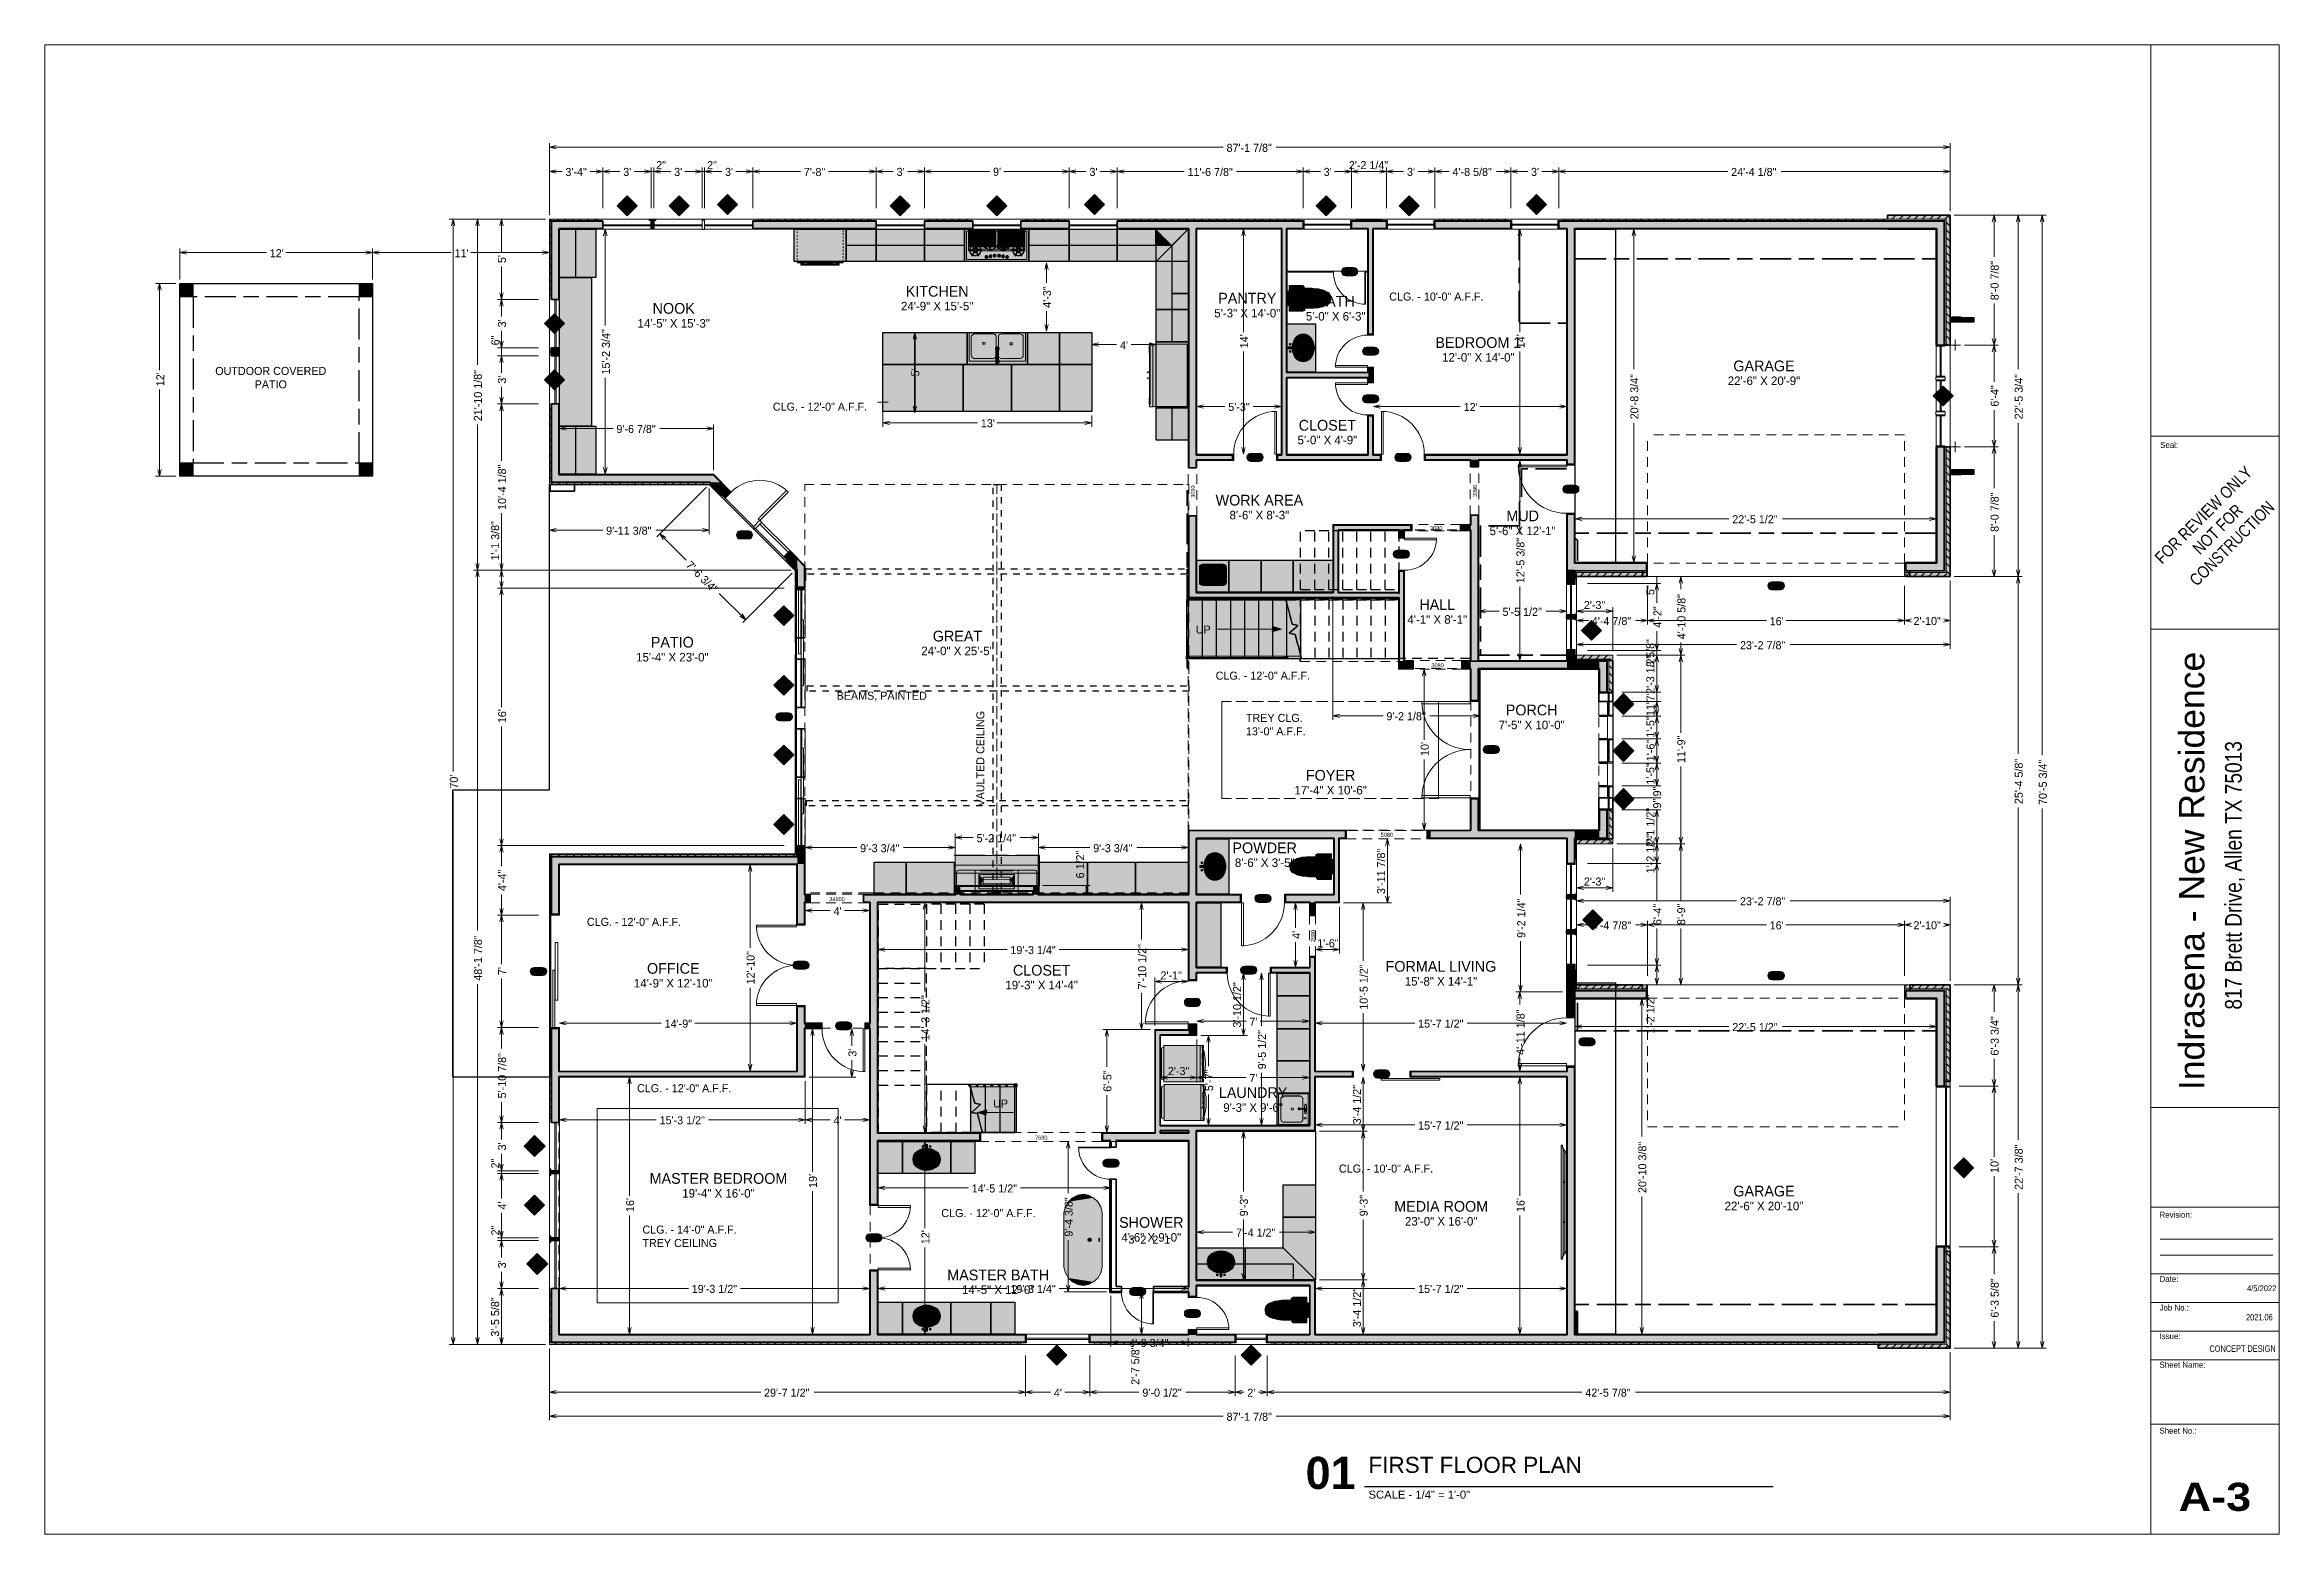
# Model space of a CAD drawing. Header units: inches. Extents: x 0.6 to 35.4, y -22.9 to 0.3.
import ezdxf

# ---------------------------------------------------------------- set-up
doc = ezdxf.new("R2010")
doc.units = ezdxf.units.IN
doc.header["$MEASUREMENT"] = 0
for name, pattern in [('Dash', [0.225, 0.15, -0.075]), ('Dot', [0.15, 0.075, -0.075]), ('ISO08W100', [0.96, 0.48, -0.12, 0.24, -0.12])]:
    doc.linetypes.add(name, pattern=pattern)
for name, color, linetype, lineweight, true_color in [('CAD_  Default', 7, 'Continuous', 18, 0x000000), ('Layout Box Export Contents', 7, 'Continuous', 0, 0x000000), ('Text', 7, 'Continuous', 9, 0x004080)]:
    doc.layers.add(name, color=color, linetype=linetype, lineweight=lineweight, true_color=true_color)

msp = doc.modelspace()

# ---------------------------------------------------------------- texts
at = {"layer": 'CAD_  Default', "color": 250, "true_color": 0x414141, "transparency": 33554687, "char_height": 0.10287, "attachment_point": 1}
for s, insert in [('{\\fChief Blueprint|b0|i0|p34;\\C250;\\H0.128914;\\H0.712x;Seal:}', (33.532, -5.926)), ('{\\fChief Blueprint|b0|i0|p34;\\C250;\\H0.128914;\\H0.712x;Revision:}', (33.522, -17.897)), ('{\\fChief Blueprint|b0|i0|p34;\\C250;\\H0.128914;\\H0.712x;Date:}', (33.522, -18.897)), ('{\\fChief Blueprint|b0|i0|p34;\\C250;\\H0.128914;\\H0.712x;Job No.:}', (33.522, -19.342)), ('{\\fChief Blueprint|b0|i0|p34;\\C250;\\H0.128914;\\H0.712x;Issue:}', (33.522, -19.786)), ('{\\fChief Blueprint|b0|i0|p34;\\C250;\\H0.128914;\\H0.712x;Sheet Name:}', (33.522, -20.231)), ('{\\fChief Blueprint|b0|i0|p34;\\C250;\\H0.128914;\\H0.712x;Sheet No.:}', (33.52, -21.256))]:
    msp.add_mtext(s, dxfattribs=dict(at, insert=insert))
at = {"layer": 'CAD_  Default', "transparency": 33554687, "insert": (34.139, -6.994), "char_height": 0.1875, "width": 2.23727, "attachment_point": 2, "rotation": 45}
msp.add_mtext('{\\fArial Narrow|b0|i0|p34;\\C18;\\H0.261872;\\H0.716x;FOR REVIEW ONLY\\fArial Narrow|b0|i0|p34;\\C18;\\H0.261872;\\H0.716x;\\P\\fArial Narrow|b0|i0|p34;\\C18;\\H0.261872;\\H0.716x;NOT FOR\\fArial Narrow|b0|i0|p34;\\C18;\\H0.261872;\\H0.716x;\\P\\fArial Narrow|b0|i0|p34;\\C18;\\H0.261872;\\H0.716x;CONSTRUCTION}', dxfattribs=at)
at = {"layer": 'CAD_  Default', "color": 4, "true_color": 0x00ffff, "transparency": 33554687, "insert": (33.824, -16.005), "char_height": 0.39551, "width": 7.17106, "attachment_point": 1, "rotation": 90}
msp.add_mtext('{\\fArial|b0|i0|p34;\\C18;\\H0.552385;\\H0.716x;Indrasena - New Residence}', dxfattribs=at)
at = {"layer": 'CAD_  Default', "color": 250, "true_color": 0x414141, "transparency": 33554687, "insert": (34.541, -14.753), "char_height": 0.2592, "width": 5.71689, "attachment_point": 1, "rotation": 90}
msp.add_mtext('{\\fArial Narrow|b0|i0|p34;\\C250;\\H0.362011;\\H0.716x;817 Brett Drive, Allen TX 75013}', dxfattribs=at)
at = {"layer": 'CAD_  Default', "transparency": 33554687, "char_height": 0.1, "attachment_point": 3}
for s, insert, width in [('{\\fArial Narrow|b0|i0|p34;\\C18;\\H0.139665;\\H0.716x;2021.06}', (35.282, -19.487), 1.07257), ('{\\fArial Narrow|b0|i0|p34;\\C18;\\H0.139665;\\H0.716x;CONCEPT DESIGN}', (35.329, -19.976), 1.46352)]:
    msp.add_mtext(s, dxfattribs=dict(at, insert=insert, width=width))
at = {"layer": 'Layout Box Export Contents', "color": 176, "linetype": 'Continuous', "lineweight": 18, "true_color": 0x000080, "transparency": 33554687, "char_height": 0.125, "attachment_point": 7}
for s, insert, width in [('\\fChief Blueprint|b0|i0|c0|p0;87\'-1 7/8"', (19.009, -1.415), 0.77625), ('\\fChief Blueprint|b0|i0|c0|p0;3\'-4"', (8.725, -1.79), 0.38625), ("\\fChief Blueprint|b0|i0|c0|p0;3'", (9.625, -1.789), 0.13875), ('\\fChief Blueprint|b0|i0|c0|p0;2"', (10.137, -1.682), 0.1975), ("\\fChief Blueprint|b0|i0|c0|p0;3'", (10.417, -1.789), 0.13875), ('\\fChief Blueprint|b0|i0|c0|p0;2"', (10.929, -1.682), 0.1975), ("\\fChief Blueprint|b0|i0|c0|p0;3'", (11.208, -1.789), 0.13875), ('\\fChief Blueprint|b0|i0|c0|p0;7\'-8"', (12.434, -1.79), 0.38625), ("\\fChief Blueprint|b0|i0|c0|p0;3'", (13.877, -1.789), 0.13875), ("\\fChief Blueprint|b0|i0|c0|p0;9'", (15.377, -1.787), 0.13875), ("\\fChief Blueprint|b0|i0|c0|p0;3'", (16.877, -1.789), 0.13875), ('\\fChief Blueprint|b0|i0|c0|p0;11\'-6 7/8"', (18.402, -1.791), 0.77625), ("\\fChief Blueprint|b0|i0|c0|p0;3'", (20.52, -1.789), 0.13875), ('\\fChief Blueprint|b0|i0|c0|p0;2\'-2 1/4"', (20.911, -1.684), 0.67875), ("\\fChief Blueprint|b0|i0|c0|p0;3'", (21.816, -1.789), 0.13875), ('\\fChief Blueprint|b0|i0|c0|p0;4\'-8 5/8"', (22.524, -1.79), 0.67875), ("\\fChief Blueprint|b0|i0|c0|p0;3'", (23.746, -1.789), 0.13875), ('\\fChief Blueprint|b0|i0|c0|p0;24\'-4 1/8"', (26.858, -1.79), 0.77625), ("\\fChief Blueprint|b0|i0|c0|p0;12'", (4.126, -3.052), 0.23625), ("\\fChief Blueprint|b0|i0|c0|p0;11'", (7.001, -3.052), 0.23625), ("\\fChief Blueprint|b0|i0|c0|p0;4'", (17.352, -4.484), 0.13875), ('\\fChief Blueprint|b0|i0|c0|p0;5\'-3"', (19.036, -5.444), 0.38625), ("\\fChief Blueprint|b0|i0|c0|p0;12'", (22.698, -5.444), 0.23625), ('\\fChief Blueprint|b0|i0|c0|p0;9\'-6 7/8"', (9.518, -5.788), 0.67875), ("\\fChief Blueprint|b0|i0|c0|p0;13'", (15.187, -5.698), 0.23625), ('\\fChief Blueprint|b0|i0|c0|p0;9\'-11 3/8"', (9.358, -7.369), 0.77625), ('\\fChief Blueprint|b0|i0|c0|p0;22\'-5 1/2"', (26.876, -7.191), 0.77625), ('\\fChief Blueprint|b0|i0|c0|p0;5\'-5 1/2"', (23.302, -8.631), 0.67875), ('\\fChief Blueprint|b0|i0|c0|p0;2\'-3"', (24.567, -8.525), 0.38625), ('\\fChief Blueprint|b0|i0|c0|p0;4\'-4 7/8"', (24.691, -8.775), 0.67875), ("\\fChief Blueprint|b0|i0|c0|p0;16'", (27.458, -8.777), 0.23625), ('\\fChief Blueprint|b0|i0|c0|p0;2\'-10"', (29.694, -8.774), 0.48375), ('\\fChief Blueprint|b0|i0|c0|p0;23\'-2 7/8"', (26.996, -9.15), 0.77625), ('\\fChief Blueprint|b0|i0|c0|p0;9\'-2 1/8"', (21.496, -10.255), 0.67875), ('\\fChief Blueprint|b0|i0|c0|p0;5\'-2 1/4"', (15.122, -12.151), 0.67875), ('\\fChief Blueprint|b0|i0|c0|p0;9\'-3 3/4"', (13.309, -12.307), 0.67875), ('\\fChief Blueprint|b0|i0|c0|p0;9\'-3 3/4"', (16.935, -12.307), 0.67875), ('\\fChief Blueprint|b0|i0|c0|p0;2\'-3"', (24.567, -12.826), 0.38625), ("\\fChief Blueprint|b0|i0|c0|p0;4'", (12.896, -13.285), 0.13875), ('\\fChief Blueprint|b0|i0|c0|p0;23\'-2 7/8"', (26.996, -13.132), 0.77625), ('\\fChief Blueprint|b0|i0|c0|p0;4\'-4 7/8"', (24.691, -13.507), 0.67875), ("\\fChief Blueprint|b0|i0|c0|p0;16'", (27.458, -13.508), 0.23625), ('\\fChief Blueprint|b0|i0|c0|p0;2\'-10"', (29.694, -13.506), 0.48375), ('\\fChief Blueprint|b0|i0|c0|p0;19\'-3 1/4"', (15.647, -13.891), 0.77625), ('\\fChief Blueprint|b0|i0|c0|p0;1\'-6"', (20.419, -13.786), 0.38625), ('\\fChief Blueprint|b0|i0|c0|p0;2\'-1"', (17.982, -14.283), 0.38625), ('\\fChief Blueprint|b0|i0|c0|p0;14\'-9"', (10.269, -15.036), 0.48375), ("\\fChief Blueprint|b0|i0|c0|p0;7'", (19.364, -15.005), 0.13875), ('\\fChief Blueprint|b0|i0|c0|p0;15\'-7 1/2"', (21.989, -15.036), 0.77625), ('\\fChief Blueprint|b0|i0|c0|p0;22\'-5 1/2"', (26.876, -15.089), 0.77625), ('\\fChief Blueprint|b0|i0|c0|p0;2\'-3"', (18.097, -15.773), 0.38625), ("\\fChief Blueprint|b0|i0|c0|p0;7'", (19.364, -15.88), 0.13875), ('\\fChief Blueprint|b0|i0|c0|p0;15\'-3 1/2"', (10.19, -16.539), 0.77625), ("\\fChief Blueprint|b0|i0|c0|p0;4'", (12.896, -16.54), 0.13875), ('\\fChief Blueprint|b0|i0|c0|p0;15\'-7 1/2"', (21.989, -16.62), 0.77625), ('\\fChief Blueprint|b0|i0|c0|p0;14\'-5 1/2"', (15.045, -17.599), 0.77625), ('\\fChief Blueprint|b0|i0|c0|p0;7\'-4 1/2"', (19.156, -18.286), 0.67875), ('\\fChief Blueprint|b0|i0|c0|p0;19\'-3 1/2"', (10.69, -19.161), 0.77625), ('\\fChief Blueprint|b0|i0|c0|p0;19\'-3 1/4"', (15.647, -19.162), 0.77625), ('\\fChief Blueprint|b0|i0|c0|p0;15\'-7 1/2"', (21.989, -19.162), 0.77625), ('\\fChief Blueprint|b0|i0|c0|p0;4\'-9 3/4"', (17.494, -20.002), 0.67875), ('\\fChief Blueprint|b0|i0|c0|p0;29\'-7 1/2"', (11.815, -20.775), 0.77625), ("\\fChief Blueprint|b0|i0|c0|p0;4'", (16.322, -20.775), 0.13875), ('\\fChief Blueprint|b0|i0|c0|p0;9\'-0 1/2"', (17.7, -20.774), 0.67875), ("\\fChief Blueprint|b0|i0|c0|p0;2'", (19.332, -20.774), 0.13875), ('\\fChief Blueprint|b0|i0|c0|p0;42\'-5 7/8"', (24.59, -20.775), 0.77625), ('\\fChief Blueprint|b0|i0|c0|p0;87\'-1 7/8"', (19.009, -21.15), 0.77625)]:
    msp.add_mtext(s, dxfattribs=dict(at, insert=insert, width=width))
at = {"layer": 'Layout Box Export Contents', "color": 156, "linetype": 'Continuous', "lineweight": 9, "true_color": 0x004080, "transparency": 33554687}
for s, insert, char_height, width, attachment_point in [('\\fChief Blueprint|b0|i0|c0|p0;W10', (9.597, -2.284), 0.0625, 0.2175, 7), ('\\fChief Blueprint|b0|i0|c0|p0;W10', (10.409, -2.284), 0.0625, 0.2175, 7), ('\\fChief Blueprint|b0|i0|c0|p0;W10', (11.159, -2.263), 0.0625, 0.2175, 7), ('\\fChief Blueprint|b0|i0|c0|p0;W04', (13.847, -2.285), 0.0625, 0.21875, 7), ('\\fChief Blueprint|b0|i0|c0|p0;W04', (15.347, -2.285), 0.0625, 0.21875, 7), ('\\fChief Blueprint|b0|i0|c0|p0;W04', (16.868, -2.264), 0.0625, 0.21875, 7), ('\\fChief Blueprint|b0|i0|c0|p0;W04', (20.472, -2.285), 0.0625, 0.21875, 7), ('\\fChief Blueprint|b0|i0|c0|p0;W09', (21.763, -2.284), 0.0625, 0.2175, 7), ('\\fChief Blueprint|b0|i0|c0|p0;W09', (23.742, -2.263), 0.0625, 0.2175, 7), ('{\\fChief Blueprint|b0|i0|p34;\\C156;\\H0.175562;\\H0.712x;CLG. - 10\'-0" A.F.F.}', (21.54, -3.601), 0.125, 1.8125, 1), ('\\fChief Blueprint|b0|i0|c0|p0;W08', (8.467, -4.117), 0.0625, 0.2175, 7), ('{\\fChief Blueprint|b0|i0|p34;\\C156;\\H0.175562;\\H0.712x;OUTDOOR COVERED PATIO}', (4.142, -4.758), 0.125, 1.8125, 2), ('\\fChief Blueprint|b0|i0|c0|p0;W08', (8.467, -4.992), 0.0625, 0.2175, 7), ('\\fChief Blueprint|b0|i0|c0|p0;W03', (30.068, -5.243), 0.0625, 0.21813, 7), ('{\\fChief Blueprint|b0|i0|p34;\\C156;\\H0.175562;\\H0.712x;CLG. - 12\'-0" A.F.F.}', (11.952, -5.314), 0.125, 1.8125, 1), ('\\fChief Blueprint|b0|i0|c0|p0;W05', (12.034, -8.659), 0.0625, 0.21813, 7), ('\\fChief Blueprint|b0|i0|c0|p0;W13', (24.596, -8.888), 0.0625, 0.21813, 7), ('\\fChief Blueprint|b0|i0|c0|p0;W05', (12.034, -9.742), 0.0625, 0.21813, 7), ('{\\fChief Blueprint|b0|i0|p34;\\C156;\\H0.175562;\\H0.712x;CLG. - 12\'-0" A.F.F.}', (18.84, -9.497), 0.125, 1.8125, 1), ('{\\fChief Blueprint|b0|i0|p34;\\C156;\\H0.175562;\\H0.712x;BEAMS, PAINTED}', (12.944, -9.809), 0.125, 1.8125, 1), ('\\fChief Blueprint|b0|i0|c0|p0;W01', (25.103, -10.034), 0.0625, 0.18313, 7), ('{\\fChief Blueprint|b0|i0|p34;\\C156;\\H0.175562;\\H0.712x;TREY CLG. \\fChief Blueprint|b0|i0|p34;\\C156;\\H0.175562;\\H0.712x;\\P\\fChief Blueprint|b0|i0|p34;\\C156;\\H0.175562;\\H0.712x;13\'-0" A.F.F.}', (19.311, -10.154), 0.125, 1.13602, 1), ('\\fChief Blueprint|b0|i0|c0|p0;W05', (12.034, -10.825), 0.0625, 0.21813, 7), ('\\fChief Blueprint|b0|i0|c0|p0;W01', (25.103, -10.763), 0.0625, 0.18313, 7), ('\\fChief Blueprint|b0|i0|c0|p0;W01', (25.103, -11.513), 0.0625, 0.18313, 7), ('\\fChief Blueprint|b0|i0|c0|p0;W05', (12.034, -11.909), 0.0625, 0.21813, 7), ('{\\fChief Blueprint|b0|i0|p34;\\C156;\\H0.175562;\\H0.712x;CLG. - 12\'-0" A.F.F.}', (9.059, -13.326), 0.125, 1.8125, 1), ('\\fChief Blueprint|b0|i0|c0|p0;W14', (24.618, -13.389), 0.0625, 0.21875, 7), ('{\\fChief Blueprint|b0|i0|p34;\\C156;\\H0.175562;\\H0.712x;CLG. - 12\'-0" A.F.F.}', (9.84, -15.913), 0.125, 1.8125, 1), ('\\fChief Blueprint|b0|i0|c0|p0;W11', (8.166, -16.909), 0.0625, 0.18313, 7), ('{\\fChief Blueprint|b0|i0|p34;\\C156;\\H0.175562;\\H0.712x;CLG. - 10\'-0" A.F.F.}', (20.757, -17.163), 0.125, 1.8125, 1), ('\\fChief Blueprint|b0|i0|c0|p0;W15', (30.388, -17.247), 0.0625, 0.21813, 7), ('\\fChief Blueprint|b0|i0|c0|p0;W17', (8.159, -17.827), 0.0625, 0.21625, 7), ('{\\fChief Blueprint|b0|i0|p34;\\C156;\\H0.175562;\\H0.712x;CLG. - 12\'-0" A.F.F.}', (14.572, -17.855), 0.125, 1.8125, 1), ('{\\fChief Blueprint|b0|i0|p34;\\C156;\\H0.175562;\\H0.712x;CLG. - 14\'-0" A.F.F.\\fChief Blueprint|b0|i0|p34;\\C156;\\H0.175562;\\H0.712x;\\P\\fChief Blueprint|b0|i0|p34;\\C156;\\H0.175562;\\H0.712x;TREY CEILING}', (9.923, -18.112), 0.125, 1.8125, 1), ('{\\fChief Blueprint|b0|i0|p34;\\C156;\\H0.175562;\\H0.712x;3  2  2  1}', (17.809, -18.267), 0.125, 0.75, 2), ('\\fChief Blueprint|b0|i0|c0|p0;W11', (8.207, -18.743), 0.0625, 0.18313, 7), ('\\fChief Blueprint|b0|i0|c0|p0;W12', (16.284, -20.159), 0.0625, 0.21875, 7), ('\\fChief Blueprint|b0|i0|c0|p0;W16', (19.305, -20.16), 0.0625, 0.21813, 7)]:
    msp.add_mtext(s, dxfattribs=dict(at, insert=insert, char_height=char_height, width=width, attachment_point=attachment_point))
at = {"layer": 'Layout Box Export Contents', "color": 176, "linetype": 'Continuous', "lineweight": 18, "true_color": 0x000080, "transparency": 33554687, "char_height": 0.125, "attachment_point": 7}
for s, insert, width, rotation in [("\\fChief Blueprint|b0|i0|c0|p0;5'", (7.801, -3.143), 0.13875, 90), ('\\fChief Blueprint|b0|i0|c0|p0;8\'-0 7/8"', (31.021, -3.721), 0.67875, 90), ('\\fChief Blueprint|b0|i0|c0|p0;4\'-3"', (16.281, -3.838), 0.38625, 90), ("\\fChief Blueprint|b0|i0|c0|p0;3'", (7.803, -4.143), 0.13875, 90), ('\\fChief Blueprint|b0|i0|c0|p0;6"', (7.699, -4.423), 0.1975, 90), ('\\fChief Blueprint|b0|i0|c0|p0;15\'-2 3/4"', (9.419, -4.876), 0.77625, 90), ("\\fChief Blueprint|b0|i0|c0|p0;14'", (19.344, -4.467), 0.23625, 90), ("\\fChief Blueprint|b0|i0|c0|p0;14'", (23.646, -4.467), 0.23625, 90), ("\\fChief Blueprint|b0|i0|c0|p0;12'", (2.485, -5.059), 0.23625, 90), ('\\fChief Blueprint|b0|i0|c0|p0;21\'-10 1/8"', (7.428, -5.603), 0.87375, 90), ("\\fChief Blueprint|b0|i0|c0|p0;5'", (14.232, -4.905), 0.13875, 90), ("\\fChief Blueprint|b0|i0|c0|p0;3'", (7.803, -5.018), 0.13875, 90), ('\\fChief Blueprint|b0|i0|c0|p0;20\'-8 3/4"', (25.417, -5.573), 0.77625, 90), ('\\fChief Blueprint|b0|i0|c0|p0;6\'-4"', (31.022, -5.376), 0.38625, 90), ('\\fChief Blueprint|b0|i0|c0|p0;22\'-5 3/4"', (31.396, -5.573), 0.77625, 90), ('\\fChief Blueprint|b0|i0|c0|p0;10\'-4 1/8"', (7.804, -6.982), 0.77625, 90), ('\\fChief Blueprint|b0|i0|c0|p0;8\'-0 7/8"', (31.021, -7.323), 0.67875, 90), ('\\fChief Blueprint|b0|i0|c0|p0;1\'-1 3/8"', (7.696, -7.768), 0.67875, 90), ('\\fChief Blueprint|b0|i0|c0|p0;12\'-5 3/8"', (23.645, -8.122), 0.77625, 90), ('\\fChief Blueprint|b0|i0|c0|p0;7\'-6 3/4"', (10.587, -7.853), 0.67875, 315), ('\\fChief Blueprint|b0|i0|c0|p0;5"', (25.665, -8.306), 0.1975, 90), ('\\fChief Blueprint|b0|i0|c0|p0;4\'-10 5/8"', (26.149, -8.994), 0.77625, 90), ('\\fChief Blueprint|b0|i0|c0|p0;4\'-2"', (25.774, -8.814), 0.38625, 90), ('\\fChief Blueprint|b0|i0|c0|p0;3 5/8"', (25.666, -9.423), 0.49, 90), ('\\fChief Blueprint|b0|i0|c0|p0;2\'-3 1/2"', (25.666, -9.843), 0.67875, 90), ('\\fChief Blueprint|b0|i0|c0|p0;11"', (25.666, -10.188), 0.295, 90), ('\\fChief Blueprint|b0|i0|c0|p0;7"', (25.667, -9.958), 0.1975, 90), ("\\fChief Blueprint|b0|i0|c0|p0;16'", (7.805, -10.298), 0.23625, 90), ('\\fChief Blueprint|b0|i0|c0|p0;1\'-5"', (25.666, -10.525), 0.38625, 90), ("\\fChief Blueprint|b0|i0|c0|p0;10'", (22.156, -10.809), 0.23625, 90), ('\\fChief Blueprint|b0|i0|c0|p0;1\'-6"', (25.669, -10.89), 0.38625, 90), ('\\fChief Blueprint|b0|i0|c0|p0;11\'-9"', (26.147, -10.918), 0.48375, 90), ("\\fChief Blueprint|b0|i0|c0|p0;70'", (7.054, -11.316), 0.23625, 90), ('\\fChief Blueprint|b0|i0|c0|p0;1\'-5"', (25.666, -11.254), 0.38625, 90), ('\\fChief Blueprint|b0|i0|c0|p0;25\'-4 5/8"', (31.396, -11.557), 0.77625, 90), ('\\fChief Blueprint|b0|i0|c0|p0;70\'-5 3/4"', (31.771, -11.571), 0.77625, 90), ('\\fChief Blueprint|b0|i0|c0|p0;9"', (25.771, -11.438), 0.1975, 90), ('\\fChief Blueprint|b0|i0|c0|p0;2\'-1 1/2"', (25.666, -12.227), 0.67875, 90), ('\\fChief Blueprint|b0|i0|c0|p0;9"', (25.771, -11.625), 0.1975, 90), ('\\fChief Blueprint|b0|i0|c0|p0;1\'-2 1/2"', (25.666, -12.634), 0.67875, 90), ('\\fChief Blueprint|b0|i0|c0|p0;6 1/2"', (16.796, -12.713), 0.49, 90), ('\\fChief Blueprint|b0|i0|c0|p0;3\'-11 7/8"', (21.477, -12.956), 0.77625, 90), ('\\fChief Blueprint|b0|i0|c0|p0;4\'-4"', (7.804, -12.91), 0.38625, 90), ('\\fChief Blueprint|b0|i0|c0|p0;9\'-2 1/4"', (23.657, -13.639), 0.67875, 90), ('\\fChief Blueprint|b0|i0|c0|p0;6\'-4"', (25.775, -13.439), 0.38625, 90), ('\\fChief Blueprint|b0|i0|c0|p0;8\'-9"', (26.146, -13.438), 0.38625, 90), ("\\fChief Blueprint|b0|i0|c0|p0;4'", (20.157, -13.653), 0.13875, 90), ('\\fChief Blueprint|b0|i0|c0|p0;48\'-1 7/8"', (7.429, -14.304), 0.77625, 90), ('\\fChief Blueprint|b0|i0|c0|p0;12\'-10"', (11.67, -14.361), 0.58125, 90), ('\\fChief Blueprint|b0|i0|c0|p0;7\'-10 1/2"', (17.761, -14.439), 0.77625, 90), ("\\fChief Blueprint|b0|i0|c0|p0;7'", (7.804, -14.216), 0.13875, 90), ('\\fChief Blueprint|b0|i0|c0|p0;10\'-5 1/2"', (21.207, -14.755), 0.77625, 90), ('\\fChief Blueprint|b0|i0|c0|p0;14\'-3 1/2"', (14.389, -15.234), 0.77625, 90), ('\\fChief Blueprint|b0|i0|c0|p0;3\'-10 1/2"', (19.237, -15.033), 0.77625, 90), ('\\fChief Blueprint|b0|i0|c0|p0;1\'-2 1/2"', (25.666, -15.131), 0.67875, 90), ('\\fChief Blueprint|b0|i0|c0|p0;4\'-11 1/8"', (23.646, -15.456), 0.77625, 90), ('\\fChief Blueprint|b0|i0|c0|p0;6\'-3 3/4"', (31.022, -15.468), 0.67875, 90), ('\\fChief Blueprint|b0|i0|c0|p0;9\'-5 1/2"', (19.624, -15.682), 0.67875, 90), ('\\fChief Blueprint|b0|i0|c0|p0;5\'-10 7/8"', (7.804, -16.134), 0.77625, 90), ("\\fChief Blueprint|b0|i0|c0|p0;3'", (13.254, -15.485), 0.13875, 90), ('\\fChief Blueprint|b0|i0|c0|p0;6\'-5"', (17.22, -16.031), 0.38625, 90), ('\\fChief Blueprint|b0|i0|c0|p0;5\'-7"', (18.802, -16.021), 0.38625, 90), ('\\fChief Blueprint|b0|i0|c0|p0;3\'-4 1/2"', (21.102, -16.537), 0.67875, 90), ("\\fChief Blueprint|b0|i0|c0|p0;3'", (7.803, -16.943), 0.13875, 90), ('\\fChief Blueprint|b0|i0|c0|p0;20\'-10 3/8"', (25.541, -17.606), 0.87375, 90), ('\\fChief Blueprint|b0|i0|c0|p0;22\'-7 3/8"', (31.396, -17.557), 0.77625, 90), ('\\fChief Blueprint|b0|i0|c0|p0;2"', (7.696, -17.223), 0.1975, 90), ("\\fChief Blueprint|b0|i0|c0|p0;19'", (12.639, -17.526), 0.23625, 90), ("\\fChief Blueprint|b0|i0|c0|p0;10'", (31.019, -17.293), 0.23625, 90), ("\\fChief Blueprint|b0|i0|c0|p0;16'", (9.796, -17.901), 0.23625, 90), ('\\fChief Blueprint|b0|i0|c0|p0;9\'-4 3/8"', (16.618, -18.284), 0.67875, 90), ('\\fChief Blueprint|b0|i0|c0|p0;9\'-3"', (19.343, -17.968), 0.38625, 90), ('\\fChief Blueprint|b0|i0|c0|p0;9\'-3"', (21.207, -17.968), 0.38625, 90), ("\\fChief Blueprint|b0|i0|c0|p0;16'", (23.647, -17.901), 0.23625, 90), ("\\fChief Blueprint|b0|i0|c0|p0;4'", (7.804, -17.862), 0.13875, 90), ('\\fChief Blueprint|b0|i0|c0|p0;2"', (7.696, -18.265), 0.1975, 90), ("\\fChief Blueprint|b0|i0|c0|p0;12'", (14.388, -18.401), 0.23625, 90), ("\\fChief Blueprint|b0|i0|c0|p0;3'", (7.803, -18.777), 0.13875, 90), ('\\fChief Blueprint|b0|i0|c0|p0;3\'-4 1/2"', (21.102, -19.693), 0.67875, 90), ('\\fChief Blueprint|b0|i0|c0|p0;6\'-3 5/8"', (31.022, -19.544), 0.67875, 90), ('\\fChief Blueprint|b0|i0|c0|p0;3\'-5 5/8"', (7.696, -19.84), 0.67875, 90), ('\\fChief Blueprint|b0|i0|c0|p0;2\'-7 5/8"', (17.654, -20.589), 0.67875, 90)]:
    msp.add_mtext(s, dxfattribs=dict(at, insert=insert, width=width, rotation=rotation))
at = {"layer": 'Layout Box Export Contents', "color": 156, "linetype": 'Continuous', "lineweight": 18, "true_color": 0x004080, "transparency": 33554687, "char_height": 0.0625, "attachment_point": 7}
for s, insert, width in [('\\fChief Blueprint|b0|i0|c0|p0;D04', (20.847, -3.31), 0.19937), ('\\fChief Blueprint|b0|i0|c0|p0;D04', (21.175, -4.548), 0.19937), ('\\fChief Blueprint|b0|i0|c0|p0;D04', (21.175, -5.287), 0.19937), ('\\fChief Blueprint|b0|i0|c0|p0;D05', (19.378, -6.197), 0.19875), ('\\fChief Blueprint|b0|i0|c0|p0;D05', (21.677, -6.197), 0.19875), ('\\fChief Blueprint|b0|i0|c0|p0;D06', (24.29, -6.693), 0.19875), ('\\fChief Blueprint|b0|i0|c0|p0;3080\\P', (22.175, -7.298), 0.195), ('\\fChief Blueprint|b0|i0|c0|p0;D02', (11.436, -7.405), 0.19937), ('\\fChief Blueprint|b0|i0|c0|p0;D04', (21.655, -7.704), 0.19937), ('\\fChief Blueprint|b0|i0|c0|p0;D01', (27.489, -8.194), 0.16375), ('\\fChief Blueprint|b0|i0|c0|p0;3080\\P', (22.196, -9.432), 0.195), ('\\fChief Blueprint|b0|i0|c0|p0;D01', (12.059, -10.232), 0.16375), ('\\fChief Blueprint|b0|i0|c0|p0;D10', (23.051, -10.743), 0.19812), ('\\fChief Blueprint|b0|i0|c0|p0;5080\\P', (21.406, -12.067), 0.195), ('\\fChief Blueprint|b0|i0|c0|p0;34100\\P', (12.829, -13.067), 0.24375), ('\\fChief Blueprint|b0|i0|c0|p0;D05', (19.5, -13.059), 0.19875), ('\\fChief Blueprint|b0|i0|c0|p0;D11', (8.236, -14.191), 0.16375), ('\\fChief Blueprint|b0|i0|c0|p0;D09', (12.314, -14.097), 0.19812), ('\\fChief Blueprint|b0|i0|c0|p0;D05', (19.28, -14.173), 0.19875), ('\\fChief Blueprint|b0|i0|c0|p0;D01', (27.489, -14.259), 0.16375), ('\\fChief Blueprint|b0|i0|c0|p0;D05', (18.404, -14.673), 0.19875), ('\\fChief Blueprint|b0|i0|c0|p0;D05', (12.976, -15.038), 0.19875), ('\\fChief Blueprint|b0|i0|c0|p0;D06', (24.54, -15.289), 0.19875), ('\\fChief Blueprint|b0|i0|c0|p0;D07', (21.347, -15.789), 0.19687), ('\\fChief Blueprint|b0|i0|c0|p0;7680\\P', (16.031, -16.776), 0.195), ('\\fChief Blueprint|b0|i0|c0|p0;D04', (17.137, -17.175), 0.19937), ('\\fChief Blueprint|b0|i0|c0|p0;D08', (13.449, -18.335), 0.19812), ('\\fChief Blueprint|b0|i0|c0|p0;D04', (17.55, -19.171), 0.19937), ('\\fChief Blueprint|b0|i0|c0|p0;D04', (18.405, -19.513), 0.19937)]:
    msp.add_mtext(s, dxfattribs=dict(at, insert=insert, width=width))
at = {"layer": 'Layout Box Export Contents', "color": 252, "linetype": 'Continuous', "lineweight": 18, "true_color": 0x969696, "transparency": 33554687}
for s, insert, char_height, width, attachment_point in [('\\fChief Blueprint|b0|i0|c0|p0;NOOK\\P', (10.41, -3.933), 0.16667, 0.68667, 8), ('\\fChief Blueprint|b0|i0|c0|p0;24\'-9" X 15\'-5"\\P', (14.508, -3.881), 0.13333, 1.18, 8), ('\\fChief Blueprint|b0|i0|c0|p0;KITCHEN\\P', (14.508, -3.668), 0.16667, 1.02167, 8), ('\\fChief Blueprint|b0|i0|c0|p0;PANTRY\\P', (19.332, -3.772), 0.16667, 0.94333, 8), ('\\fChief Blueprint|b0|i0|c0|p0;BATH\\P', (20.707, -3.82), 0.16667, 0.62, 8), ('\\fChief Blueprint|b0|i0|c0|p0;14\'-5" X 15\'-3"\\P', (10.41, -4.149), 0.13333, 1.18, 8), ('\\fChief Blueprint|b0|i0|c0|p0;5\'-3" X 14\'-0"\\P', (19.332, -3.99), 0.13333, 1.076, 8), ('\\fChief Blueprint|b0|i0|c0|p0;5\'-0" X 6\'-3"\\P', (20.707, -4.039), 0.13333, 0.972, 8), ('\\fChief Blueprint|b0|i0|c0|p0;BEDROOM 1\\P', (22.926, -4.465), 0.16667, 1.39833, 8), ('\\fChief Blueprint|b0|i0|c0|p0;12\'-0" X 14\'-0"\\P', (22.926, -4.678), 0.13333, 1.18, 8), ('\\fChief Blueprint|b0|i0|c0|p0;GARAGE\\P', (27.369, -4.828), 0.16667, 0.99667, 8), ('\\fChief Blueprint|b0|i0|c0|p0;22\'-6" X 20\'-9"\\P', (27.369, -5.042), 0.13333, 1.18, 8), ('\\fChief Blueprint|b0|i0|c0|p0;5\'-0" X 4\'-9"\\P', (20.578, -5.964), 0.13333, 0.972, 8), ('\\fChief Blueprint|b0|i0|c0|p0;CLOSET\\P', (20.578, -5.751), 0.16667, 0.93167, 8), ('\\fChief Blueprint|b0|i0|c0|p0;WORK AREA\\P', (19.52, -6.916), 0.16667, 1.42333, 8), ('\\fChief Blueprint|b0|i0|c0|p0;8\'-6" X 8\'-3"\\P', (19.52, -7.131), 0.13333, 0.972, 8), ('\\fChief Blueprint|b0|i0|c0|p0;5\'-6" X 12\'-1"\\P', (23.615, -7.376), 0.13333, 1.076, 8), ('\\fChief Blueprint|b0|i0|c0|p0;MUD\\P', (23.615, -7.16), 0.16667, 0.53, 8), ('\\fChief Blueprint|b0|i0|c0|p0;4\'-1" X 8\'-1"\\P', (22.287, -8.754), 0.13333, 0.972, 8), ('\\fChief Blueprint|b0|i0|c0|p0;HALL\\P', (22.287, -8.538), 0.16667, 0.58333, 8), ('\\fChief Blueprint|b0|i0|c0|p0;PATIO\\P', (10.388, -9.125), 0.16667, 0.69833, 8), ('\\fChief Blueprint|b0|i0|c0|p0;GREAT\\P', (14.824, -9.03), 0.16667, 0.80167, 8), ('\\fChief Blueprint|b0|i0|c0|p0;UP', (18.53, -8.907), 0.125, 0.33, 7), ('\\fChief Blueprint|b0|i0|c0|p0;15\'-4" X 23\'-0"\\P', (10.388, -9.341), 0.13333, 1.18, 8), ('\\fChief Blueprint|b0|i0|c0|p0;24\'-0" X 25\'-5"\\P', (14.824, -9.243), 0.13333, 1.18, 8), ('\\fChief Blueprint|b0|i0|c0|p0;PORCH\\P', (23.755, -10.179), 0.16667, 0.84167, 8), ('\\fChief Blueprint|b0|i0|c0|p0;7\'-5" X 10\'-0"\\P', (23.755, -10.395), 0.13333, 1.076, 8), ('\\fChief Blueprint|b0|i0|c0|p0;FOYER\\P', (20.628, -11.195), 0.16667, 0.80167, 8), ('\\fChief Blueprint|b0|i0|c0|p0;17\'-4" X 10\'-6"\\P', (20.628, -11.409), 0.13333, 1.18, 8), ('\\fChief Blueprint|b0|i0|c0|p0;POWDER\\P', (19.603, -12.323), 0.16667, 1.04833, 8), ('\\fChief Blueprint|b0|i0|c0|p0;8\'-6" X 3\'-5"\\P', (19.603, -12.537), 0.13333, 0.972, 8), ('\\fChief Blueprint|b0|i0|c0|p0;OFFICE\\P', (10.403, -14.198), 0.16667, 0.85333, 8), ('\\fChief Blueprint|b0|i0|c0|p0;CLOSET\\P', (16.132, -14.227), 0.16667, 0.93167, 8), ('\\fChief Blueprint|b0|i0|c0|p0;FORMAL LIVING\\P', (22.344, -14.166), 0.16667, 1.8, 8), ('\\fChief Blueprint|b0|i0|c0|p0;15\'-8" X 14\'-1"\\P', (22.344, -14.382), 0.13333, 1.18, 8), ('\\fChief Blueprint|b0|i0|c0|p0;14\'-9" X 12\'-10"\\P', (10.403, -14.411), 0.13333, 1.284, 8), ('\\fChief Blueprint|b0|i0|c0|p0;19\'-3" X 14\'-4"\\P', (16.132, -14.44), 0.13333, 1.18, 8), ('\\fChief Blueprint|b0|i0|c0|p0;LAUNDRY\\P', (19.422, -16.129), 0.16667, 1.11333, 8), ('\\fChief Blueprint|b0|i0|c0|p0;UP', (15.378, -16.279), 0.125, 0.33, 7), ('\\fChief Blueprint|b0|i0|c0|p0;9\'-3" X 9\'-6"\\P', (19.422, -16.345), 0.13333, 0.972, 8), ('\\fChief Blueprint|b0|i0|c0|p0;MASTER BEDROOM\\P', (11.106, -17.465), 0.16667, 2.23667, 8), ('\\fChief Blueprint|b0|i0|c0|p0;19\'-4" X 16\'-0"\\P', (11.106, -17.679), 0.13333, 1.18, 8), ('\\fChief Blueprint|b0|i0|c0|p0;GARAGE\\P', (27.369, -17.661), 0.16667, 0.99667, 8), ('\\fChief Blueprint|b0|i0|c0|p0;SHOWER\\P', (17.839, -18.149), 0.16667, 1.04833, 8), ('\\fChief Blueprint|b0|i0|c0|p0;MEDIA ROOM\\P', (22.348, -17.899), 0.16667, 1.52667, 8), ('\\fChief Blueprint|b0|i0|c0|p0;23\'-0" X 16\'-0"\\P', (22.348, -18.114), 0.13333, 1.18, 8), ('\\fChief Blueprint|b0|i0|c0|p0;22\'-6" X 20\'-10"\\P', (27.369, -17.876), 0.13333, 1.284, 8), ('\\fChief Blueprint|b0|i0|c0|p0;4\'-6" X 9\'-0"\\P', (17.839, -18.364), 0.13333, 0.972, 8), ('\\fChief Blueprint|b0|i0|c0|p0;MASTER BATH\\P', (15.457, -18.966), 0.16667, 1.65333, 8), ('\\fChief Blueprint|b0|i0|c0|p0;14\'-5" X 12\'-0"\\P', (15.457, -19.179), 0.13333, 1.18, 8)]:
    msp.add_mtext(s, dxfattribs=dict(at, insert=insert, char_height=char_height, width=width, attachment_point=attachment_point))
at = {"layer": 'Layout Box Export Contents', "color": 156, "linetype": 'Continuous', "lineweight": 18, "true_color": 0x004080, "transparency": 33554687, "char_height": 0.0625, "width": 0.195, "attachment_point": 7, "rotation": 90}
for s, insert in [('\\fChief Blueprint|b0|i0|c0|p0;3090\\P', (22.905, -6.782)), ('\\fChief Blueprint|b0|i0|c0|p0;3090\\P', (18.519, -6.794)), ('\\fChief Blueprint|b0|i0|c0|p0;2680\\P', (20.385, -13.704))]:
    msp.add_mtext(s, dxfattribs=dict(at, insert=insert))
at = {"layer": 'Layout Box Export Contents', "color": 156, "linetype": 'Continuous', "lineweight": 9, "true_color": 0x004080, "transparency": 33554687, "insert": (15.117, -11.595), "char_height": 0.125, "width": 1.8125, "attachment_point": 1, "rotation": 90}
msp.add_mtext('{\\fChief Blueprint|b0|i0|p34;\\C156;\\H0.175562;\\H0.712x;VAULTED CEILING}', dxfattribs=at)
at = {"layer": 'Text', "transparency": 33554687}
for s, insert, char_height, width, attachment_point in [('\\fArial Narrow|b0|i0|c0|p0;4/5/2022\\P', (34.883, -19.133), 0.08928, 0.39998, 7), ('{\\fArial|b1|i0|p34;\\C156;\\H0.698324;\\H0.716x;01}', (20.239, -21.708), 0.5, 0.97863, 1), ('{\\fArial|b0|i0|p34;\\C156;\\H0.349162;\\H0.716x;FIRST FLOOR PLAN}', (21.218, -21.708), 0.25, 6.12456, 1), ('{\\fArial|b0|i0|p34;\\C156;\\H0.174581;\\H0.716x;SCALE - 1/4" = 1\'-0"}', (21.218, -22.234), 0.125, 2.2171, 1), ('\\fArial Black|b0|i0|c0|p0;A-3\\P', (34.383, -22.556), 0.4375, 1.49814, 8)]:
    msp.add_mtext(s, dxfattribs=dict(at, insert=insert, char_height=char_height, width=width, attachment_point=attachment_point))

# ---------------------------------------------------------------- blocks, each defined once
blk = doc.blocks.new('Extra Large Gas Cooktop')
at = {"layer": 'Layout Box Export Contents', "color": 252, "linetype": 'Continuous', "lineweight": 0, "true_color": 0x969696, "transparency": 33554687}
for p, q in [((-18.5, 19.5), (-18.7, 19.9)), ((-18.2, 20.1), (-18.1, 19.8)), ((-14.1, 19.6), (-13.7, 19.3)), ((-14, 19.8), (-13.8, 20.1)), ((-13.4, 19.9), (-13.6, 19.5)), ((13.7, 19.5), (13.5, 19.9)), ((-20.9, 16), (-20.5, 16)), ((-20.9, 7.1), (-20.7, 7)), ((-20.5, 6.6), (-20.9, 6.6)), ((-18.7, 11.7), (-18.5, 12)), ((-18.7, 10.9), (-18.5, 10.7)), ((-18.2, 11.6), (-18.1, 11.7)), ((-18.2, 2.6), (-18.1, 2.7)), ((-14.1, 3), (-15.2, 2.6)), ((-13.7, 12.2), (-14.1, 12)), ((-13.9, 11.7), (-13.9, 11.6)), ((-13.9, 11), (-13.9, 10.9)), ((-13.8, 2.5), (-13.9, 2.7)), ((-13.7, 3.2), (-13.5, 2.9)), ((-13.5, 11.9), (-13.4, 11.7)), ((-11.6, 7), (-11.2, 7.1)), ((-11.3, 16), (-11.4, 16)), ((-8.9, 13.3), (-9.3, 13.5)), ((-8.9, 8.7), (-8.8, 8.7)), ((-8.8, 13.8), (-8.5, 13.6)), ((-5.2, 15.7), (-5.2, 16.1)), ((-4.7, 16.1), (-4.7, 15.7)), ((-1.4, 8.9), (-2.1, 8)), ((-1.2, 13.7), (-0.8, 13.9)), ((-0.6, 9), (-0.8, 8.6)), ((1.2, 13), (0.8, 13.2)), ((0.9, 13.7), (1.2, 13.5)), ((1.2, 8.6), (0.9, 8.4)), ((4.7, 6.4), (4.7, 6.8)), ((5.2, 6.2), (4.7, 6.2)), ((5.2, 15.7), (5.2, 15.3)), ((8.8, 9.1), (9.1, 8.9)), ((8.9, 13.6), (9.1, 13.2)), ((9.3, 13.3), (8.9, 13.1)), ((9, 8.4), (8.9, 8.5)), ((11.3, 7.1), (11.7, 7)), ((13.5, 10.9), (13.6, 10.7)), ((13.9, 2.5), (13.5, 2.7)), ((13.9, 11.1), (14, 10.9)), ((14, 11.6), (14, 11.7)), ((18.6, 2.9), (18.2, 2.7)), ((18.4, 12.2), (18.6, 11.9)), ((18.6, 12), (18.8, 11.7)), ((18.6, 10.6), (18.8, 10.9)), ((20.6, 16), (21, 16)), ((21, 15.5), (20.6, 15.6)), ((20.6, 7), (21, 7.1)), ((20.8, 7), (20.8, 6.6))]:
    blk.add_line(p, q, dxfattribs=at)
for points in [[(-22.5, 21), (22.5, 21), (22.5, 0), (-22.5, 0)], [(-15.6, 15.3), (-13.7, 12.2), (-13.5, 11.9), (-13.9, 11.7), (-14.1, 12), (-15.8, 15.2)], [(-15.4, 15.9), (-11.8, 16), (-11.4, 16), (-11.4, 15.5), (-11.8, 15.6), (-15.4, 15.7)], [(-8.5, 13.6), (-5.4, 11.6), (-5.5, 11.5), (-8.7, 13.2)], [(-8.7, 1.6), (-8.7, 2), (-8.6, 2.4), (-8.3, 2.7), (-7.9, 2.8), (-7.5, 2.8), (-7.1, 2.7), (-6.8, 2.4), (-6.7, 2), (-6.7, 1.6), (-6.8, 1.2), (-7.1, 0.9), (-7.5, 0.8), (-7.9, 0.8), (-8.3, 0.9), (-8.6, 1.2)], [(-8.6, 1.6), (-8.6, 2), (-8.5, 2.3), (-8.2, 2.6), (-7.9, 2.7), (-7.5, 2.7), (-7.2, 2.6), (-6.9, 2.3), (-6.8, 2), (-6.8, 1.6), (-6.9, 1.3), (-7.2, 1), (-7.5, 0.9), (-7.9, 0.9), (-8.2, 1), (-8.5, 1.3)], [(-5.7, 2), (-5.7, 2.4), (-5.5, 2.8), (-5.2, 3.1), (-4.9, 3.3), (-4.5, 3.3), (-4.1, 3.1), (-3.8, 2.8), (-3.6, 2.4), (-3.6, 2), (-3.6, 2), (-3.8, 1.7), (-4.1, 1.4), (-4.5, 1.2), (-4.9, 1.2), (-5.2, 1.4), (-5.5, 1.7)], [(-5.6, 2.1), (-5.6, 2.4), (-5.4, 2.8), (-5.2, 3), (-4.8, 3.2), (-4.5, 3.2), (-4.1, 3), (-3.9, 2.8), (-3.8, 2.4), (-3.8, 2.1), (-3.8, 2), (-3.9, 1.7), (-4.1, 1.5), (-4.5, 1.3), (-4.8, 1.3), (-5.2, 1.5), (-5.4, 1.7)], [(-5.4, 2.4), (-5.3, 2.7), (-5.1, 2.9), (-4.8, 3), (-4.5, 3), (-4.2, 2.9), (-4, 2.7), (-3.9, 2.4), (-5.4, 2.1)], [(-5.2, 15.9), (-4.7, 15.9), (-4.7, 15.5), (-5.1, 15.5)], [(3.8, 1.7), (3.7, 2.1), (3.7, 2.5), (3.8, 2.9), (4.1, 3.2), (4.5, 3.3), (4.9, 3.3), (5.3, 3.2), (5.6, 2.9), (5.7, 2.5), (5.7, 2.1), (5.6, 1.7), (5.3, 1.4), (4.9, 1.3), (4.5, 1.3), (4.1, 1.4)], [(4.7, 15.3), (5.2, 15.3), (5.1, 11.7), (4.9, 11.7)], [(5.5, 10.8), (8.8, 9.1), (8.5, 8.7), (5.4, 10.7)], [(6.9, 1.3), (6.8, 1.6), (6.8, 1.9), (6.9, 2.3), (7.2, 2.5), (7.5, 2.7), (7.9, 2.7), (8.2, 2.5), (8.4, 2.3), (8.6, 1.9), (8.6, 1.6), (8.4, 1.2), (8.2, 1), (7.9, 0.9), (7.5, 0.9), (7.2, 1)], [(15.7, 15.3), (15.9, 15.2), (14.2, 12), (13.8, 12.2)]]:
    blk.add_lwpolyline(points, close=True, dxfattribs=at)
for points in [[(-20.3, 16), (-20.3, 16.6), (-19.6, 18.2), (-18.4, 19.4), (-18.4, 19.4)], [(-18.2, 19.2), (-18.3, 19.1), (-19.4, 18), (-20, 16.6), (-20, 16)], [(-18.1, 19.9), (-18.2, 20.1), (-18.7, 19.9), (-18.5, 19.7), (-18.3, 19.3), (-18, 19.6), (-16.3, 16.4), (-16.4, 16.3), (-18.3, 19.3)], [(-18.5, 19.7), (-18.1, 19.9), (-18, 19.6)], [(-18, 19.6), (-16.9, 20), (-15.2, 20), (-14.1, 19.6)], [(-17.9, 15.9), (-17.9, 16.1), (-17.6, 16.8), (-17.1, 17.3)], [(-14.2, 19.3), (-15.2, 19.7), (-16.8, 19.7), (-17.8, 19.3)], [(-17.2, 15.9), (-17.2, 16), (-17, 16.5), (-16.7, 16.8)], [(-16.8, 17.5), (-16.4, 17.6), (-15.7, 17.6), (-15.2, 17.5)], [(-16.5, 16.9), (-16.3, 17), (-15.8, 17), (-15.5, 16.9)], [(-13.6, 19.6), (-13.4, 19.9), (-13.8, 20.1), (-13.9, 19.9), (-13.5, 19.7), (-13.7, 19.3), (-15.6, 16.3), (-15.8, 16.4), (-14.1, 19.6), (-13.9, 19.9)], [(-15.3, 16.8), (-15, 16.5), (-14.8, 16), (-14.8, 15.9)], [(-15, 17.3), (-14.5, 16.8), (-14.2, 16.1), (-14.2, 15.9)], [(-12.1, 16), (-12.1, 16.6), (-12.7, 18), (-13.8, 19.1), (-13.8, 19.2)], [(-13.7, 19.4), (-13.6, 19.4), (-12.4, 18.2), (-11.8, 16.6), (-11.8, 14.9), (-12.4, 13.4), (-13.6, 12.2), (-13.7, 12.2)], [(11.9, 16), (11.9, 16.6), (12.5, 18.2), (13.7, 19.4), (13.8, 19.4)], [(13.9, 19.2), (13.9, 19.1), (12.8, 18), (12.2, 16.6), (12.2, 16)], [(13.6, 19.7), (13.5, 19.9), (13.9, 20.1), (14.1, 19.8)], [(13.9, 20.1), (14, 19.9), (13.6, 19.7), (13.8, 19.3), (14.2, 19.6)], [(14, 19.9), (14.2, 19.6), (15.9, 16.4), (15.7, 16.3), (13.8, 19.3)], [(14.2, 19.6), (15.3, 20), (17, 20), (18.1, 19.6)], [(17.9, 19.3), (16.9, 19.7), (15.3, 19.7), (14.3, 19.3)], [(14.3, 15.9), (14.3, 16.1), (14.6, 16.8), (15.1, 17.3)], [(14.9, 15.9), (14.9, 16), (15.1, 16.5), (15.4, 16.8)], [(15.3, 17.5), (15.8, 17.6), (16.5, 17.6), (16.9, 17.5)], [(15.6, 16.9), (15.9, 17), (16.4, 17), (16.6, 16.9)], [(18.2, 19.9), (18.6, 19.7), (18.4, 19.3), (16.5, 16.3), (16.4, 16.4), (18.1, 19.6), (18.4, 19.3)], [(16.8, 16.8), (17.1, 16.5), (17.3, 16), (17.3, 15.9)], [(17.2, 17.3), (17.7, 16.8), (18, 16.1), (18, 15.9)], [(18.3, 20), (18.2, 19.9), (18.1, 19.6)], [(18.2, 19.8), (18.3, 20.1), (18.8, 19.9)], [(20.1, 16), (20.1, 16.6), (19.5, 18), (18.4, 19.1), (18.3, 19.2)], [(18.5, 19.4), (18.5, 19.4), (19.7, 18.2), (20.4, 16.6), (20.4, 14.9)], [(18.6, 19.6), (18.8, 19.9), (18.6, 19.5)], [(-20.9, 15.5), (-20.9, 16), (-20.7, 16), (-20.7, 15.5)], [(-20.5, 15.6), (-20.9, 15.5), (-20.7, 15.5), (-20.3, 15.6)], [(-20.3, 6.6), (-20.3, 7), (-16.6, 6.9), (-16.6, 6.7), (-20.3, 6.6), (-20.7, 6.6), (-20.9, 6.6), (-20.9, 7.1), (-20.5, 7)], [(-20.7, 16), (-20.3, 16), (-20.3, 15.6), (-16.6, 15.7), (-16.6, 15.9), (-20.3, 16)], [(-20.7, 6.6), (-20.7, 7), (-20.3, 7)], [(-18.4, 12.2), (-18.4, 12.2), (-19.6, 13.4), (-20.3, 14.9), (-20.3, 15.6)], [(-20.3, 7), (-20.3, 7.6), (-19.6, 9.2), (-18.4, 10.4), (-18.4, 10.4)], [(-18.4, 3.2), (-18.4, 3.2), (-19.6, 4.4), (-20.3, 6), (-20.3, 6.6)], [(-20, 15.6), (-20, 15), (-19.4, 13.5), (-18.3, 12.4), (-18.2, 12.4)], [(-18.2, 10.2), (-18.3, 10.2), (-19.4, 9.1), (-20, 7.6), (-20, 7)], [(-20, 6.6), (-20, 6), (-19.4, 4.6), (-18.3, 3.4), (-18.2, 3.4)], [(-18.1, 11.8), (-18.2, 11.5), (-18.7, 11.7), (-18.5, 11.9), (-18.3, 12.2), (-16.4, 15.3), (-16.3, 15.2), (-18, 12), (-18.3, 12.2)], [(-18.5, 10.6), (-18.7, 10.9), (-18.2, 11.1), (-18.1, 10.8)], [(-18.5, 3.1), (-18.7, 2.7), (-18.5, 3)], [(-18.1, 2.8), (-18.2, 2.5), (-18.7, 2.7)], [(-18, 12), (-18.1, 11.7), (-18.5, 11.9)], [(-18.1, 10.9), (-18.5, 10.7), (-18.3, 10.4), (-18, 10.6), (-16.3, 7.4), (-16.4, 7.3), (-18.3, 10.4)], [(-18, 3), (-16.3, 6.2), (-16.4, 6.3), (-18.3, 3.2), (-18, 3), (-18.1, 2.7), (-18.5, 2.9), (-18.3, 3.2)], [(-18.2, 11.1), (-18.1, 10.9), (-18, 10.6)], [(-18, 12), (-16.9, 11.5), (-15.2, 11.5), (-14.1, 12)], [(-18, 10.6), (-16.9, 11.1), (-15.2, 11.1), (-14.1, 10.6)], [(-15.2, 2.6), (-16.9, 2.6), (-18, 3)], [(-17.1, 14.2), (-17.6, 14.7), (-17.9, 15.4), (-17.9, 15.6)], [(-17.9, 6.9), (-17.9, 7.2), (-17.6, 7.9), (-17.1, 8.4)], [(-17.1, 5.2), (-17.6, 5.8), (-17.9, 6.4), (-17.9, 6.7)], [(-17.8, 12.2), (-16.8, 11.8), (-15.2, 11.8), (-14.2, 12.2)], [(-14.2, 10.4), (-15.2, 10.8), (-16.8, 10.8), (-17.8, 10.4)], [(-17.8, 3.3), (-16.8, 2.8), (-15.2, 2.8), (-14.2, 3.3)], [(-16.7, 14.8), (-17, 15.1), (-17.2, 15.5), (-17.2, 15.7)], [(-17.2, 6.9), (-17.2, 7), (-17, 7.5), (-16.7, 7.8)], [(-16.7, 5.8), (-17, 6.1), (-17.2, 6.6), (-17.2, 6.7)], [(-15.2, 14.1), (-15.7, 13.9), (-16.4, 13.9), (-16.8, 14.1)], [(-16.8, 8.5), (-16.4, 8.7), (-15.7, 8.7), (-15.2, 8.5)], [(-15.2, 5.1), (-15.7, 5), (-16.4, 5), (-16.8, 5.1)], [(-15.5, 14.7), (-15.8, 14.6), (-16.3, 14.6), (-16.5, 14.7)], [(-16.5, 7.9), (-16.3, 8), (-15.8, 8), (-15.5, 7.9)], [(-15.5, 5.7), (-15.8, 5.6), (-16.3, 5.6), (-16.5, 5.7)], [(-14.1, 10.6), (-13.9, 10.9), (-13.5, 10.7), (-13.7, 10.4), (-15.6, 7.3), (-15.8, 7.4), (-14.1, 10.6), (-13.7, 10.4)], [(-13.6, 3.1), (-13.4, 2.7), (-13.5, 2.9), (-13.9, 2.7), (-14.1, 3), (-13.7, 3.2), (-15.6, 6.3), (-15.8, 6.2), (-14.1, 3)], [(-11.2, 6.6), (-11.2, 7.1), (-11.4, 7), (-11.4, 6.6), (-11.8, 6.6), (-15.4, 6.7), (-15.4, 6.9), (-11.8, 7), (-11.4, 7)], [(-14.8, 15.7), (-14.8, 15.5), (-15, 15.1), (-15.3, 14.8)], [(-15.3, 7.8), (-15, 7.5), (-14.8, 7), (-14.8, 6.9)], [(-14.8, 6.7), (-14.8, 6.6), (-15, 6.1), (-15.3, 5.8)], [(-14.2, 15.6), (-14.2, 15.4), (-14.5, 14.7), (-15, 14.2)], [(-15, 8.4), (-14.5, 7.9), (-14.2, 7.2), (-14.2, 6.9)], [(-14.2, 6.7), (-14.2, 6.4), (-14.5, 5.8), (-15, 5.2)], [(-13.6, 12), (-13.4, 11.7), (-13.8, 11.5), (-14, 11.8)], [(-14, 10.8), (-13.8, 11.1), (-13.4, 10.9)], [(-13.4, 2.7), (-13.8, 2.5), (-14, 2.8)], [(-13.8, 12.4), (-13.8, 12.4), (-12.7, 13.5), (-12.1, 15), (-12.1, 15.6)], [(-12.1, 7), (-12.1, 7.6), (-12.7, 9.1), (-13.8, 10.2), (-13.8, 10.2)], [(-13.8, 3.4), (-13.8, 3.4), (-12.7, 4.6), (-12.1, 6), (-12.1, 6.6)], [(-13.7, 10.4), (-13.6, 10.4), (-12.4, 9.2), (-11.8, 7.7), (-11.8, 6), (-12.4, 4.4), (-13.6, 3.2), (-13.7, 3.2)], [(-13.6, 10.6), (-13.4, 10.9), (-13.6, 10.6)], [(-11.6, 16), (-11.2, 16), (-11.2, 15.5)], [(-11.6, 15.6), (-11.2, 15.5), (-11.5, 15.5)], [(-11.4, 6.6), (-11.2, 6.6), (-11.6, 6.6)], [(-8.7, 13.2), (-9.1, 13.4), (-9.3, 13.5), (-9, 13.9)], [(-9.3, 9), (-9.1, 9.2), (-8.7, 9.3)], [(-8.7, 8.8), (-9, 8.6), (-9.3, 9), (-8.9, 9.2)], [(-8.7, 9.3), (-9, 9.9), (-9.2, 11.5), (-8.8, 13.2), (-8.8, 13.2)], [(-9.1, 13.4), (-8.8, 13.8), (-9, 13.9), (-8.7, 13.7)], [(-8.5, 8.9), (-8.7, 9.3), (-5.5, 11), (-5.4, 10.9), (-8.5, 8.9), (-8.8, 8.7), (-9.1, 9.2)], [(-8.5, 13.1), (-8.6, 13.1), (-9, 11.5), (-8.8, 10), (-8.5, 9.5)], [(-8.5, 13.6), (-7.8, 14.5), (-6.3, 15.4), (-5.1, 15.5)], [(-5.1, 7), (-5.2, 6.9), (-6.8, 7.4), (-8.2, 8.4), (-8.5, 8.9)], [(-6.9, 1.6), (-8.5, 1.9), (-8.4, 2.2), (-8.1, 2.5), (-7.9, 2.6), (-7.5, 2.6), (-7.3, 2.5), (-7, 2.2), (-6.9, 1.9)], [(-8.5, 1.6), (-8.4, 1.3), (-8.1, 1.1), (-7.8, 1), (-7.5, 1), (-7.2, 1.1), (-7, 1.3), (-6.9, 1.6), (-6.9, 1.9), (-8.5, 1.6), (-8.5, 1.9)], [(-5.1, 15.2), (-6.2, 15.1), (-7.6, 14.3), (-8.3, 13.4)], [(-8.3, 9.1), (-8, 8.6), (-6.7, 7.6), (-5.2, 7.2), (-5.1, 7.2)], [(-6.9, 10.3), (-7.1, 10.5), (-7.2, 11.4), (-7, 12.3)], [(-6.8, 12.5), (-6.4, 13), (-5.7, 13.4), (-5.1, 13.5)], [(-5.1, 9), (-5.9, 9.2), (-6.6, 9.8), (-6.8, 10)], [(-6.3, 10.6), (-6.4, 10.7), (-6.5, 11.4), (-6.4, 11.9)], [(-6.2, 12.2), (-6, 12.5), (-5.4, 12.8), (-5.1, 12.8)], [(-5.1, 9.7), (-5.6, 9.8), (-6.1, 10.2), (-6.2, 10.4)], [(-3.9, 2.4), (-3.9, 2.1), (-5.4, 2.4)], [(-3.9, 2.1), (-4, 1.8), (-4.2, 1.6), (-4.5, 1.5), (-4.8, 1.5), (-5.1, 1.6), (-5.3, 1.8), (-5.4, 2.1)], [(-5.2, 15.9), (-5.2, 16.1), (-4.7, 16.1), (-4.7, 15.9)], [(-4.7, 7), (-5.1, 7), (-5, 10.7), (-4.8, 10.7), (-4.7, 7), (-4.7, 6.6), (-5.2, 6.6)], [(-5.2, 6.4), (-5.2, 6.6), (-5.1, 7)], [(-4.7, 6.4), (-5.2, 6.4), (-5.2, 6.8)], [(-4.7, 15.5), (-4.8, 11.9), (-5, 11.9), (-5.1, 15.5)], [(-4.8, 13.5), (-3.9, 13.3), (-3.2, 12.8), (-3.1, 12.5)], [(-4.8, 12.8), (-4.2, 12.7), (-3.7, 12.3), (-3.6, 12.2)], [(-3.6, 10.4), (-3.9, 10.1), (-4.4, 9.8), (-4.8, 9.7)], [(-3.1, 10), (-3.4, 9.6), (-4.2, 9.1), (-4.8, 9)], [(-4.7, 15.6), (-4.6, 15.6), (-3, 15.1), (-1.7, 14.1), (-0.8, 12.7), (-0.6, 11), (-1, 9.3), (-1.1, 9.3)], [(-1.6, 13.4), (-1.9, 13.9), (-3.1, 14.9), (-4.7, 15.3), (-4.7, 15.3)], [(-4.7, 7.3), (-3.6, 7.4), (-2.3, 8.2), (-1.6, 9.1)], [(-2.1, 8), (-3.5, 7.2), (-4.7, 7)], [(-4.7, 6.8), (-4.7, 6.4), (-4.7, 6.6)], [(-1, 13.8), (-0.8, 13.4), (-1.1, 13.2), (-4.4, 11.5), (-4.4, 11.6), (-1.4, 13.6), (-1, 13.8), (-0.8, 13.9), (-0.6, 13.5)], [(-1.4, 8.9), (-4.4, 10.9), (-4.4, 11), (-1.1, 9.3)], [(-3.5, 11.9), (-3.4, 11.8), (-3.3, 11.2), (-3.5, 10.6)], [(-2.9, 12.2), (-2.8, 12), (-2.7, 11.1), (-2.9, 10.3)], [(-2.2, 1.9), (-2.5, 2.2), (-2.6, 2.6), (-2.6, 3), (-2.5, 3.4), (-2.2, 3.6), (-1.8, 3.8), (-1.4, 3.8), (-1, 3.6), (-0.7, 3.4), (-0.6, 3), (-0.6, 2.6), (-0.7, 2.2), (-1, 1.9), (-1.4, 1.8), (-1.8, 1.8), (-2.2, 1.9)], [(-1.1, 2), (-1.4, 1.9), (-1.8, 1.9), (-2.1, 2), (-2.4, 2.3), (-2.5, 2.6), (-2.5, 3), (-2.4, 3.3), (-2.1, 3.5), (-1.8, 3.7), (-1.4, 3.7), (-1.1, 3.5), (-0.8, 3.3), (-0.7, 3), (-0.7, 2.6), (-0.8, 2.3), (-1.1, 2)], [(-2.4, 2.9), (-2.3, 3.2), (-2, 3.4), (-1.7, 3.6), (-1.4, 3.6), (-1.1, 3.4), (-0.9, 3.2), (-0.8, 2.9), (-0.8, 2.6), (-0.9, 2.3), (-1.1, 2.1), (-1.4, 2), (-1.7, 2), (-2, 2.1), (-2.3, 2.3), (-2.4, 2.6), (-0.8, 2.9)], [(-2.4, 2.6), (-2.4, 2.9), (-0.8, 2.6)], [(-1.3, 9.4), (-1.3, 9.5), (-0.9, 11), (-1.1, 12.6), (-1.4, 13.1)], [(-0.9, 9.2), (-0.6, 9), (-0.8, 9.2), (-1.1, 9.3), (-1.4, 8.9), (-1, 8.7), (-0.8, 9.2)], [(-1.2, 8.8), (-0.8, 8.6), (-1, 8.7)], [(-0.9, 13.3), (-0.6, 13.5), (-0.8, 13.4)], [(0.6, 13.3), (0.9, 13.7), (1.1, 13.6), (0.8, 13.2), (0.6, 13.3), (1, 13.1)], [(1.2, 9.1), (0.9, 9.7), (0.6, 11.3), (1.1, 13), (1.1, 13)], [(0.6, 8.8), (0.8, 8.9), (1.2, 9.1)], [(1.1, 8.5), (0.9, 8.4), (0.6, 8.8), (1, 9)], [(0.8, 2.2), (0.7, 2.6), (0.7, 3), (0.8, 3.3), (1.1, 3.6), (1.5, 3.8), (1.9, 3.8), (2.3, 3.6), (2.5, 3.3), (2.7, 3), (2.7, 2.5), (2.5, 2.2)], [(0.8, 8.9), (1.1, 8.5), (1.4, 8.7), (1.2, 9.1), (4.4, 10.8), (4.5, 10.7), (1.4, 8.7)], [(2.2, 2), (1.9, 1.8), (1.5, 1.8), (1.2, 2), (0.9, 2.2), (0.8, 2.6), (0.8, 2.9), (0.9, 3.3), (1.2, 3.5), (1.5, 3.7), (1.9, 3.7), (2.2, 3.5), (2.5, 3.3), (2.6, 2.9), (2.6, 2.6), (2.5, 2.2), (2.2, 2)], [(2.5, 2.2), (2.3, 1.9), (1.9, 1.7), (1.5, 1.7), (1.1, 1.9), (0.8, 2.2)], [(1.4, 12.9), (1.3, 12.8), (0.9, 11.3), (1.1, 9.7), (1.4, 9.3)], [(2.5, 2.6), (0.9, 2.9), (1, 3.2), (1.2, 3.4), (1.5, 3.5), (1.8, 3.5), (2.1, 3.4), (2.3, 3.2), (2.5, 2.9), (2.5, 2.6), (2.3, 2.3), (2.1, 2.1), (1.8, 2), (1.5, 2), (1.2, 2.1)], [(2.5, 2.9), (0.9, 2.6), (0.9, 2.9)], [(1.2, 2.1), (1, 2.3), (0.9, 2.6)], [(1.1, 13.6), (1.4, 13.4), (4.5, 11.4), (4.4, 11.3), (1.2, 13), (1.4, 13.4)], [(1.4, 13.4), (2.1, 14.3), (3.6, 15.1), (4.7, 15.3)], [(4.7, 6.7), (4.7, 6.7), (3.1, 7.2), (1.7, 8.2), (1.4, 8.7)], [(4.8, 15), (3.7, 14.9), (2.3, 14.1), (1.6, 13.2)], [(1.6, 8.9), (1.9, 8.4), (3.2, 7.4), (4.7, 7), (4.8, 7)], [(2.3, 9.7), (2.1, 10.1), (2, 11.2), (2.3, 12.4), (2.3, 12.4)], [(2.5, 12.7), (3, 13.3), (4, 13.9), (4.8, 14)], [(4.8, 8.1), (4.8, 8.1), (3.6, 8.4), (2.7, 9.1), (2.5, 9.4)], [(2.8, 10), (2.7, 10.3), (2.6, 11.2), (2.8, 12.1), (2.8, 12.1)], [(3, 12.4), (3.4, 12.9), (4.2, 13.3), (4.8, 13.4)], [(4.8, 8.6), (3.9, 8.9), (3.2, 9.5), (3, 9.7)], [(3.8, 2.1), (3.8, 2.5), (3.9, 2.8), (4.2, 3.1), (4.5, 3.2), (4.9, 3.2), (5.2, 3.1), (5.5, 2.8), (5.6, 2.5), (5.6, 2.1)], [(5.6, 2.1), (5.5, 1.8), (5.2, 1.5), (4.9, 1.4), (4.5, 1.4), (4.2, 1.5), (3.9, 1.8), (3.8, 2.1)], [(3.9, 2.5), (4, 2.7), (4.3, 3), (4.6, 3.1), (4.9, 3.1), (5.2, 3), (5.4, 2.7), (5.5, 2.5), (5.5, 2.1)], [(3.9, 2.1), (3.9, 2.5), (5.5, 2.1), (5.4, 1.9), (5.2, 1.6), (4.9, 1.5), (4.6, 1.5), (4.3, 1.6), (4, 1.9), (3.9, 2.1), (5.5, 2.5)], [(4.7, 15.3), (4.7, 15.7), (5.2, 15.7), (5.2, 15.9)], [(4.7, 15.5), (4.7, 15.9), (4.7, 15.7)], [(4.7, 15.9), (5.2, 15.9), (5.2, 15.5)], [(5.2, 6.8), (5.1, 10.4), (4.9, 10.4), (4.7, 6.8), (5.2, 6.8), (5.2, 6.4), (4.7, 6.4), (4.7, 6.2), (4.7, 6.6)], [(5.1, 14), (5.2, 14), (6.3, 13.7), (7.2, 13), (7.4, 12.7)], [(5.1, 13.5), (5.1, 13.5), (6, 13.2), (6.8, 12.6), (6.9, 12.4)], [(6.9, 9.7), (6.6, 9.2), (5.7, 8.8), (5.1, 8.7)], [(7.4, 9.4), (6.9, 8.8), (5.9, 8.2), (5.1, 8.1)], [(5.2, 15.4), (5.2, 15.4), (6.9, 14.9), (8.2, 13.9)], [(8.3, 13.2), (8, 13.7), (6.8, 14.7), (5.2, 15.1), (5.2, 15.1)], [(5.2, 7.1), (6.3, 7.2), (7.6, 8), (8.3, 8.9)], [(8.5, 8.7), (7.8, 7.8), (6.4, 7), (5.2, 6.8)], [(5.2, 6.6), (5.2, 6.2), (5.2, 6.4)], [(8.7, 13.5), (9, 13.7), (9.3, 13.3), (9.1, 13.2), (8.8, 13), (5.5, 11.3), (5.4, 11.4), (8.5, 13.4), (8.9, 13.6), (8.9, 13.6)], [(8.7, 2), (8.7, 1.6), (8.5, 1.2), (8.2, 0.9), (7.9, 0.7), (7.5, 0.7), (7.1, 0.9), (6.8, 1.2), (6.7, 1.6), (6.7, 2), (6.8, 2.3), (7.1, 2.6), (7.5, 2.8), (7.9, 2.8), (8.3, 2.6), (8.5, 2.3), (8.7, 2)], [(6.9, 1.9), (7, 2.2), (7.2, 2.4), (7.5, 2.5), (7.8, 2.5), (8.1, 2.4), (8.3, 2.2), (8.5, 1.9), (8.5, 1.6), (6.9, 1.9), (6.9, 1.6), (8.5, 1.9)], [(8.5, 1.6), (8.3, 1.3), (8.1, 1.1), (7.8, 1), (7.5, 1), (7.2, 1.1), (7, 1.3), (6.9, 1.6)], [(7.1, 12.1), (7.3, 11.8), (7.4, 10.9), (7.1, 10), (7.1, 10)], [(7.6, 12.4), (7.8, 12), (8, 10.9), (7.7, 9.7), (7.6, 9.7)], [(8.2, 13.9), (9.1, 12.4), (9.3, 10.8), (8.8, 9.1), (8.8, 9.1)], [(8.6, 9.2), (8.6, 9.3), (9, 10.8), (8.8, 12.4), (8.5, 12.9)], [(8.5, 8.7), (8.9, 8.5), (9.1, 8.9), (9.3, 8.8), (8.9, 9)], [(9.3, 8.8), (9, 8.4), (8.7, 8.6)], [(11.9, 15.6), (11.9, 16), (11.5, 16), (11.3, 16)], [(11.3, 15.5), (11.5, 15.5), (11.5, 16)], [(11.7, 15.6), (11.3, 15.5), (11.3, 16), (11.7, 16)], [(11.3, 6.6), (11.3, 7.1), (11.5, 7)], [(11.7, 6.6), (11.3, 6.6), (11.5, 6.6), (11.9, 6.6), (11.9, 7), (15.5, 6.9), (15.5, 6.7), (11.9, 6.6)], [(11.9, 16), (15.5, 15.9), (15.5, 15.7), (11.9, 15.6), (11.5, 15.5)], [(11.5, 6.6), (11.5, 7), (11.9, 7)], [(13.8, 12.2), (13.7, 12.2), (12.5, 13.4), (11.9, 14.9), (11.9, 15.6)], [(11.9, 7), (11.9, 7.6), (12.5, 9.2), (13.7, 10.4), (13.8, 10.4)], [(13.8, 3.2), (13.7, 3.2), (12.5, 4.4), (11.9, 6), (11.9, 6.6)], [(12.2, 15.6), (12.2, 15), (12.8, 13.5), (13.9, 12.4), (13.9, 12.4)], [(13.9, 10.2), (13.9, 10.2), (12.8, 9.1), (12.2, 7.6), (12.2, 7)], [(12.2, 6.6), (12.2, 6), (12.8, 4.6), (13.9, 3.4), (13.9, 3.4)], [(13.7, 12), (13.5, 11.7), (13.6, 11.9)], [(14.1, 11.8), (13.9, 11.5), (13.5, 11.7)], [(13.7, 10.6), (13.5, 10.9), (13.9, 11.1), (14.1, 10.8)], [(13.7, 3.1), (13.5, 2.7), (13.6, 2.9), (14, 2.7), (14.2, 3), (13.8, 3.2), (13.6, 2.9)], [(14.2, 12), (14, 11.7), (13.6, 11.9), (13.8, 12.2)], [(14.2, 10.6), (13.8, 10.4), (13.6, 10.7), (14, 10.9), (14.2, 10.6), (15.9, 7.4), (15.7, 7.3), (13.8, 10.4)], [(13.8, 3.2), (15.7, 6.3), (15.9, 6.2), (14.2, 3)], [(14.1, 2.8), (13.9, 2.5), (14, 2.7)], [(18.1, 12), (17, 11.5), (15.3, 11.5), (14.2, 12)], [(14.2, 10.6), (15.3, 11.1), (17, 11.1), (18.1, 10.6)], [(18.1, 3), (17, 2.6), (15.3, 2.6), (14.2, 3)], [(15.1, 14.2), (14.6, 14.7), (14.3, 15.4), (14.3, 15.6)], [(14.3, 12.2), (15.3, 11.8), (16.9, 11.8), (17.9, 12.2)], [(17.9, 10.4), (16.9, 10.8), (15.3, 10.8), (14.3, 10.4)], [(14.3, 6.9), (14.3, 7.2), (14.6, 7.9), (15.1, 8.4)], [(15.1, 5.2), (14.6, 5.8), (14.3, 6.4), (14.3, 6.7)], [(14.3, 3.3), (15.3, 2.8), (16.9, 2.8), (17.9, 3.3)], [(15.4, 14.8), (15.1, 15.1), (14.9, 15.5), (14.9, 15.7)], [(14.9, 6.9), (14.9, 7), (15.1, 7.5), (15.4, 7.8)], [(15.4, 5.8), (15.1, 6.1), (14.9, 6.6), (14.9, 6.7)], [(16.9, 14.1), (16.5, 13.9), (15.8, 13.9), (15.3, 14.1)], [(15.3, 8.5), (15.8, 8.7), (16.5, 8.7), (16.9, 8.5)], [(16.9, 5.1), (16.5, 5), (15.8, 5), (15.3, 5.1)], [(16.6, 14.7), (16.4, 14.6), (15.9, 14.6), (15.6, 14.7)], [(15.6, 7.9), (15.9, 8), (16.4, 8), (16.6, 7.9)], [(16.6, 5.7), (16.4, 5.6), (15.9, 5.6), (15.6, 5.7)], [(18.1, 12), (16.4, 15.2), (16.5, 15.3), (18.4, 12.2), (18.1, 12), (18.2, 11.7)], [(18.1, 10.6), (18.4, 10.4), (16.5, 7.3), (16.4, 7.4), (18.1, 10.6), (18.2, 10.9), (18.3, 11)], [(18.1, 3), (16.4, 6.2), (16.5, 6.3), (18.4, 3.2), (18.1, 3), (18.2, 2.7), (18.3, 2.5)], [(20.8, 15.5), (21, 15.5), (21, 16), (20.8, 16), (20.8, 15.5), (20.4, 15.6), (16.7, 15.7), (16.7, 15.9), (20.4, 16), (20.8, 16)], [(21, 6.6), (20.8, 6.6), (20.4, 6.6), (16.7, 6.7), (16.7, 6.9), (20.4, 7), (20.8, 7), (21, 7.1), (21, 6.6), (20.6, 6.6)], [(17.3, 15.7), (17.3, 15.5), (17.1, 15.1), (16.8, 14.8)], [(16.8, 7.8), (17.1, 7.5), (17.3, 7), (17.3, 6.9)], [(17.3, 6.7), (17.3, 6.6), (17.1, 6.1), (16.8, 5.8)], [(18, 15.6), (18, 15.4), (17.7, 14.7), (17.2, 14.2)], [(17.2, 8.4), (17.7, 7.9), (18, 7.2), (18, 6.9)], [(18, 6.7), (18, 6.4), (17.7, 5.8), (17.2, 5.2)], [(18.3, 11.6), (18.2, 11.7), (18.6, 11.9), (18.8, 11.7), (18.3, 11.5), (18.2, 11.8)], [(18.2, 10.8), (18.3, 11.1), (18.8, 10.9), (18.6, 10.6)], [(18.2, 10.9), (18.6, 10.7), (18.4, 10.4)], [(18.8, 2.7), (18.3, 2.5), (18.2, 2.8)], [(18.3, 12.4), (18.4, 12.4), (19.5, 13.5), (20.1, 15), (20.1, 15.6)], [(20.1, 7), (20.1, 7.6), (19.5, 9.1), (18.4, 10.2), (18.3, 10.2)], [(18.3, 3.4), (18.4, 3.4), (19.5, 4.6), (20.1, 6), (20.1, 6.6)], [(18.4, 3.2), (18.6, 2.9), (18.8, 2.7), (18.6, 3.1)], [(20.4, 14.9), (19.7, 13.4), (18.5, 12.2), (18.5, 12.2)], [(18.5, 10.4), (18.5, 10.4), (19.7, 9.2), (20.4, 7.7), (20.4, 6)], [(20.4, 6), (19.7, 4.4), (18.5, 3.2), (18.5, 3.2)]]:
    blk.add_lwpolyline(points, dxfattribs=at)
at = {"layer": 'Layout Box Export Contents', "color": 7, "linetype": 'Continuous', "lineweight": 0, "true_color": 0xffffff, "transparency": 33554687}
for points in [[(-22.5, 0), (-22.5, 21), (-22.5, 0), (22.5, 21)], [(22.5, 21), (22.5, 0), (22.5, 21), (-22.5, 0)], [(-15.6, 15.3), (-14.1, 12), (-15.6, 15.3), (-15.8, 15.2)], [(-13.7, 12.2), (-14.1, 12), (-13.7, 12.2), (-15.6, 15.3)], [(-15.4, 15.7), (-15.4, 15.9), (-15.4, 15.7), (-11.8, 16)], [(-15.4, 15.7), (-11.8, 16), (-15.4, 15.7), (-11.8, 15.6)], [(-13.7, 12.2), (-13.5, 11.9), (-13.7, 12.2), (-14.1, 12)], [(-13.5, 11.9), (-13.9, 11.7), (-13.5, 11.9), (-14.1, 12)], [(-11.8, 16), (-11.4, 16), (-11.8, 16), (-11.4, 15.5)], [(-11.8, 16), (-11.4, 15.5), (-11.8, 16), (-11.8, 15.6)], [(-8.7, 13.2), (-8.5, 13.6), (-8.7, 13.2), (-5.4, 11.6)], [(-8.7, 13.2), (-5.4, 11.6), (-8.7, 13.2), (-5.5, 11.5)], [(-8.6, 2.4), (-7.5, 0.8), (-8.6, 2.4), (-8.7, 2)], [(-8.7, 2), (-7.5, 0.8), (-8.7, 2), (-8.7, 1.6)], [(-8.7, 1.6), (-7.5, 0.8), (-8.7, 1.6), (-8.6, 1.2)], [(-8.3, 2.7), (-7.5, 0.8), (-8.3, 2.7), (-8.6, 2.4)], [(-8.6, 2), (-8.5, 2.3), (-8.6, 2), (-7.5, 0.9)], [(-8.6, 2), (-7.5, 0.9), (-8.6, 2), (-8.6, 1.6)], [(-8.6, 1.6), (-7.5, 0.9), (-8.6, 1.6), (-8.5, 1.3)], [(-8.6, 1.2), (-7.5, 0.8), (-8.6, 1.2), (-8.3, 0.9)], [(-8.5, 2.3), (-8.2, 2.6), (-8.5, 2.3), (-7.5, 0.9)], [(-8.5, 1.3), (-7.5, 0.9), (-8.5, 1.3), (-8.2, 1)], [(-8.3, 2.7), (-7.9, 2.8), (-8.3, 2.7), (-7.5, 0.8)], [(-7.5, 0.8), (-7.9, 0.8), (-7.5, 0.8), (-8.3, 0.9)], [(-7.9, 2.7), (-7.5, 0.9), (-7.9, 2.7), (-8.2, 2.6)], [(-7.5, 0.9), (-7.9, 0.9), (-7.5, 0.9), (-8.2, 1)], [(-7.9, 2.8), (-7.5, 2.8), (-7.9, 2.8), (-7.5, 0.8)], [(-7.5, 2.7), (-7.5, 0.9), (-7.5, 2.7), (-7.9, 2.7)], [(-7.1, 2.7), (-7.5, 0.8), (-7.1, 2.7), (-7.5, 2.8)], [(-7.2, 2.6), (-7.5, 0.9), (-7.2, 2.6), (-7.5, 2.7)], [(-6.8, 2.4), (-7.5, 0.8), (-6.8, 2.4), (-7.1, 2.7)], [(-7.2, 2.6), (-6.9, 2.3), (-7.2, 2.6), (-7.5, 0.9)], [(-6.7, 2), (-7.5, 0.8), (-6.7, 2), (-6.8, 2.4)], [(-6.9, 2.3), (-6.8, 2), (-6.9, 2.3), (-7.5, 0.9)], [(-6.8, 2), (-6.8, 1.6), (-6.8, 2), (-7.5, 0.9)], [(-6.7, 1.6), (-7.5, 0.8), (-6.7, 1.6), (-6.7, 2)], [(-6.9, 1.3), (-7.5, 0.9), (-6.9, 1.3), (-6.8, 1.6)], [(-6.8, 1.2), (-7.5, 0.8), (-6.8, 1.2), (-6.7, 1.6)], [(-6.9, 1.3), (-7.2, 1), (-6.9, 1.3), (-7.5, 0.9)], [(-6.8, 1.2), (-7.1, 0.9), (-6.8, 1.2), (-7.5, 0.8)], [(-5.5, 2.8), (-4.5, 1.2), (-5.5, 2.8), (-5.7, 2.4)], [(-5.7, 2.4), (-4.5, 1.2), (-5.7, 2.4), (-5.7, 2)], [(-5.5, 1.7), (-5.7, 2), (-5.5, 1.7), (-4.5, 1.2)], [(-5.4, 2.8), (-3.8, 2), (-5.4, 2.8), (-5.6, 2.4)], [(-5.6, 2.4), (-3.8, 2), (-5.6, 2.4), (-5.6, 2.1)], [(-5.6, 2.1), (-3.8, 2), (-5.6, 2.1), (-4.5, 1.3)], [(-5.4, 1.7), (-5.6, 2.1), (-5.4, 1.7), (-4.5, 1.3)], [(-5.5, 2.8), (-5.2, 3.1), (-5.5, 2.8), (-4.5, 1.2)], [(-5.5, 1.7), (-4.5, 1.2), (-5.5, 1.7), (-5.2, 1.4)], [(-5.2, 3), (-3.8, 2), (-5.2, 3), (-5.4, 2.8)], [(-5.3, 2.7), (-5.1, 2.9), (-5.3, 2.7), (-5.4, 2.1)], [(-5.1, 2.9), (-4, 2.7), (-5.1, 2.9), (-5.4, 2.1)], [(-5.4, 2.1), (-5.4, 2.4), (-5.4, 2.1), (-5.3, 2.7)], [(-5.4, 2.1), (-4, 2.7), (-5.4, 2.1), (-3.9, 2.4)], [(-5.4, 1.7), (-4.5, 1.3), (-5.4, 1.7), (-5.2, 1.5)], [(-5.1, 15.5), (-5.2, 15.9), (-5.1, 15.5), (-4.7, 15.9)], [(-4.9, 3.3), (-4.5, 1.2), (-4.9, 3.3), (-5.2, 3.1)], [(-4.8, 3.2), (-3.8, 2), (-4.8, 3.2), (-5.2, 3)], [(-4.5, 1.3), (-4.8, 1.3), (-4.5, 1.3), (-5.2, 1.5)], [(-4.5, 1.2), (-4.9, 1.2), (-4.5, 1.2), (-5.2, 1.4)], [(-4.7, 15.9), (-4.7, 15.5), (-4.7, 15.9), (-5.1, 15.5)], [(-4.8, 3), (-4, 2.7), (-4.8, 3), (-5.1, 2.9)], [(-4.5, 3.3), (-4.5, 1.2), (-4.5, 3.3), (-4.9, 3.3)], [(-4.8, 3.2), (-4.5, 3.2), (-4.8, 3.2), (-3.8, 2)], [(-4.8, 3), (-4.5, 3), (-4.8, 3), (-4.2, 2.9)], [(-4.2, 2.9), (-4, 2.7), (-4.2, 2.9), (-4.8, 3)], [(-4.1, 3.1), (-4.5, 1.2), (-4.1, 3.1), (-4.5, 3.3)], [(-4.5, 3.2), (-4.1, 3), (-4.5, 3.2), (-3.8, 2)], [(-3.6, 2), (-4.5, 1.2), (-3.6, 2), (-4.1, 3.1)], [(-4.1, 1.5), (-4.5, 1.3), (-4.1, 1.5), (-3.8, 2)], [(-3.8, 1.7), (-4.5, 1.2), (-3.8, 1.7), (-3.6, 2)], [(-4.1, 1.4), (-4.5, 1.2), (-4.1, 1.4), (-3.8, 1.7)], [(-4.1, 3.1), (-3.8, 2.8), (-4.1, 3.1), (-3.6, 2)], [(-4.1, 3), (-3.9, 2.8), (-4.1, 3), (-3.8, 2)], [(-3.8, 2), (-3.9, 1.7), (-3.8, 2), (-4.1, 1.5)], [(-3.9, 2.8), (-3.8, 2.4), (-3.9, 2.8), (-3.8, 2)], [(-3.6, 2.4), (-3.6, 2), (-3.6, 2.4), (-3.8, 2.8)], [(-3.8, 2.4), (-3.8, 2.1), (-3.8, 2.4), (-3.8, 2)], [(-3.6, 2.4), (-3.6, 2), (-3.6, 2.4), (-3.6, 2)], [(3.7, 2.1), (3.7, 2.5), (3.7, 2.1), (4.9, 3.3)], [(3.8, 1.7), (3.7, 2.1), (3.8, 1.7), (4.9, 3.3)], [(3.7, 2.5), (3.8, 2.9), (3.7, 2.5), (4.9, 3.3)], [(4.1, 1.4), (3.8, 1.7), (4.1, 1.4), (4.9, 3.3)], [(3.8, 2.9), (4.1, 3.2), (3.8, 2.9), (4.9, 3.3)], [(4.1, 3.2), (4.5, 3.3), (4.1, 3.2), (4.9, 3.3)], [(4.1, 1.4), (4.9, 3.3), (4.1, 1.4), (4.5, 1.3)], [(4.9, 3.3), (4.9, 1.3), (4.9, 3.3), (4.5, 1.3)], [(5.2, 15.3), (5.1, 11.7), (5.2, 15.3), (4.7, 15.3)], [(4.7, 15.3), (5.1, 11.7), (4.7, 15.3), (4.9, 11.7)], [(4.9, 3.3), (5.3, 3.2), (4.9, 3.3), (5.6, 2.9)], [(5.6, 2.9), (5.7, 2.5), (5.6, 2.9), (4.9, 3.3)], [(4.9, 3.3), (5.7, 2.5), (4.9, 3.3), (5.7, 2.1)], [(5.7, 2.1), (5.6, 1.7), (5.7, 2.1), (4.9, 3.3)], [(4.9, 3.3), (5.6, 1.7), (4.9, 3.3), (5.3, 1.4)], [(5.3, 1.4), (4.9, 1.3), (5.3, 1.4), (4.9, 3.3)], [(5.4, 10.7), (5.5, 10.8), (5.4, 10.7), (8.8, 9.1)], [(5.4, 10.7), (8.8, 9.1), (5.4, 10.7), (8.5, 8.7)], [(6.9, 2.3), (7.9, 2.7), (6.9, 2.3), (6.8, 1.9)], [(6.8, 1.9), (7.9, 2.7), (6.8, 1.9), (6.8, 1.6)], [(6.8, 1.6), (7.9, 2.7), (6.8, 1.6), (6.9, 1.3)], [(6.9, 2.3), (7.2, 2.5), (6.9, 2.3), (7.9, 2.7)], [(6.9, 1.3), (7.9, 2.7), (6.9, 1.3), (7.2, 1)], [(7.5, 2.7), (7.9, 2.7), (7.5, 2.7), (7.2, 2.5)], [(7.2, 1), (7.9, 2.7), (7.2, 1), (7.5, 0.9)], [(7.9, 2.7), (7.9, 0.9), (7.9, 2.7), (7.5, 0.9)], [(7.9, 2.7), (8.2, 2.5), (7.9, 2.7), (8.4, 2.3)], [(8.4, 2.3), (8.6, 1.9), (8.4, 2.3), (7.9, 2.7)], [(7.9, 2.7), (8.6, 1.9), (7.9, 2.7), (8.6, 1.6)], [(8.6, 1.6), (8.4, 1.2), (8.6, 1.6), (7.9, 2.7)], [(7.9, 2.7), (8.4, 1.2), (7.9, 2.7), (8.2, 1)], [(8.2, 1), (7.9, 0.9), (8.2, 1), (7.9, 2.7)], [(15.7, 15.3), (14.2, 12), (15.7, 15.3), (13.8, 12.2)], [(15.9, 15.2), (14.2, 12), (15.9, 15.2), (15.7, 15.3)]]:
    blk.add_solid(points, dxfattribs=at)
blk = doc.blocks.new('Double Sink Wide')
at = {"layer": 'Layout Box Export Contents', "color": 252, "linetype": 'Continuous', "lineweight": 0, "true_color": 0x969696, "transparency": 33554687}
for points in [[(-21, 21.2), (-20.8, 21.4), (20.8, 21.4), (21, 21.2), (21, 0.1), (20.9, 0), (-20.9, 0), (-21, 0.1)], [(1, 21.5), (1, 12.5), (-1, 12.5), (-1, 21.5)]]:
    blk.add_lwpolyline(points, close=True, dxfattribs=at)
for points in [[(-17.7, 1.2), (-16.9, 1.1), (-3.3, 1.1), (-2.8, 1.1), (-2.4, 1.3), (-1.9, 1.5), (-1.5, 1.8), (-1.2, 2.2), (-1, 2.6), (-0.9, 3.1), (-0.8, 3.6), (-0.8, 16.9), (-0.9, 17.4), (-1, 17.9), (-1.2, 18.3), (-1.5, 18.7), (-1.9, 19), (-2.4, 19.3), (-2.8, 19.4), (-3.3, 19.4), (-16.9, 19.4), (-17.4, 19.4), (-17.8, 19.3), (-18.3, 19), (-18.6, 18.7), (-19, 18.3), (-19.2, 17.9), (-19.3, 17.4), (-19.4, 16.9), (-19.4, 3.6), (-19.3, 3.1), (-19.2, 2.6), (-19, 2.2), (-18.6, 1.8), (-18, 1.3)], [(1.9, 1.5), (2.7, 1.1), (3.3, 1.1), (16.9, 1.1), (17.4, 1.1), (17.8, 1.3), (18.3, 1.5), (18.6, 1.8), (19, 2.2), (19.2, 2.6), (19.3, 3.1), (19.4, 3.6), (19.4, 16.9), (19.3, 17.4), (19.2, 17.9), (19, 18.3), (18.6, 18.7), (18.3, 19), (17.8, 19.3), (17.4, 19.4), (16.9, 19.4), (3.3, 19.4), (2.8, 19.4), (2.4, 19.3), (1.9, 19), (1.5, 18.7), (1.2, 18.3), (1, 17.9), (0.9, 17.4), (0.8, 16.9), (0.8, 3.6), (0.9, 3.1), (1, 2.6), (1.2, 2.2), (1.5, 1.8), (1.9, 1.5)]]:
    blk.add_lwpolyline(points, dxfattribs=at)
for centre, radius in [((0, 21.5), 1.5), ((-10.3, 8.5), 0.938), ((0, 12), 1.46), ((10, 8.1), 0.938)]:
    blk.add_circle(centre, radius, dxfattribs=at)
at = {"layer": 'Layout Box Export Contents', "color": 7, "linetype": 'Continuous', "lineweight": 0, "true_color": 0xffffff, "transparency": 33554687}
for points in [[(-20.8, 21.4), (-20.9, 0), (-20.8, 21.4), (-21, 21.2)], [(-21, 21.2), (-20.9, 0), (-21, 21.2), (-21, 0.1)], [(20.9, 0), (-20.9, 0), (20.9, 0), (20.8, 21.4)], [(20.8, 21.4), (-20.9, 0), (20.8, 21.4), (-20.8, 21.4)], [(0, 23), (-1.4, 22), (-1.5, 21.5), (-1.4, 21.8)], [(0, 23), (-1.5, 21.5), (-1.4, 21), (-1.4, 21.2)], [(0, 23), (-1.1, 22.5), (-1.4, 22), (-1.3, 22.2)], [(0, 23), (-1.4, 21), (-1.1, 20.5), (-1.3, 20.7)], [(0, 23), (-0.7, 22.8), (-1.1, 22.5), (-0.9, 22.6)], [(0, 23), (-1.1, 20.5), (-0.7, 20.2), (-0.9, 20.3)], [(-1, 21.5), (1, 21.5), (-1, 21.5), (1, 12.5)], [(1, 12.5), (-1, 12.5), (1, 12.5), (-1, 21.5)], [(0, 23), (-0.2, 23), (-0.7, 22.8), (-0.5, 22.9)], [(0, 23), (-0.7, 20.2), (-0.2, 20), (-0.5, 20.1)], [(0, 23), (-0.2, 20), (0.3, 20), (0, 20)], [(0, 23), (0.3, 20), (0.8, 20.2), (0.6, 20.1)], [(0, 23), (0.8, 20.2), (1.2, 20.5), (1, 20.3)], [(0, 23), (1.2, 20.5), (1.5, 21), (1.3, 20.7)], [(0, 23), (1.5, 21), (1.5, 21.5), (1.5, 21.2)], [(0, 23), (1.5, 21.5), (1.5, 22), (1.5, 21.8)], [(0, 23), (1.5, 22), (1.2, 22.5), (1.3, 22.2)], [(0, 23), (1.2, 22.5), (0.8, 22.8), (1, 22.6)], [(0, 23), (0.8, 22.8), (0.3, 23), (0.6, 22.9)], [(20.8, 21.4), (21, 21.2), (20.8, 21.4), (20.9, 0)], [(21, 21.2), (21, 0.1), (21, 21.2), (20.9, 0)], [(0, 13.5), (-1.3, 12.5), (-1.4, 12), (-1.4, 12.3)], [(0, 13.5), (-1.4, 12), (-1.3, 11.6), (-1.4, 11.8)], [(0, 13.5), (-1.1, 13), (-1.3, 12.5), (-1.2, 12.8)], [(0, 13.5), (-1.3, 11.6), (-1.1, 11.1), (-1.2, 11.3)], [(0, 13.5), (-0.7, 13.3), (-1.1, 13), (-0.9, 13.2)], [(0, 13.5), (-1.1, 11.1), (-0.7, 10.8), (-0.9, 10.9)], [(0, 13.5), (-0.2, 13.5), (-0.7, 13.3), (-0.5, 13.4)], [(0, 13.5), (-0.7, 10.8), (-0.2, 10.6), (-0.5, 10.7)], [(0, 13.5), (-0.2, 10.6), (0.3, 10.6), (0, 10.6)], [(0, 13.5), (0.3, 10.6), (0.8, 10.8), (0.5, 10.7)], [(0, 13.5), (0.8, 10.8), (1.1, 11.1), (1, 10.9)], [(0, 13.5), (1.1, 11.1), (1.4, 11.6), (1.3, 11.3)], [(0, 13.5), (1.4, 11.6), (1.5, 12), (1.5, 11.8)], [(0, 13.5), (1.5, 12), (1.4, 12.5), (1.5, 12.3)], [(0, 13.5), (1.4, 12.5), (1.1, 13), (1.3, 12.8)], [(0, 13.5), (1.1, 13), (0.8, 13.3), (1, 13.2)], [(0, 13.5), (0.8, 13.3), (0.3, 13.5), (0.5, 13.4)]]:
    blk.add_solid(points, dxfattribs=at)
blk = doc.blocks.new('Oval (undermount) Sink')
at = {"layer": 'Layout Box Export Contents', "color": 252, "linetype": 'Continuous', "lineweight": 0, "true_color": 0x969696, "transparency": 33554687}
blk.add_lwpolyline([(0.7, 19.5), (0.7, 14.3), (-0.7, 14.3), (-0.7, 19.5)], close=True, dxfattribs=at)
blk.add_lwpolyline([(-6.9, 14.5, -0.30599), (6.9, 14.5, -0.558345), (6.9, 2.1, -0.305976), (-6.9, 2.1, -0.558345)], format="xyb", close=True, dxfattribs=at)
for centre, radius in [((-2.7, 18), 0.719), ((2.7, 18), 0.719), ((0, 8.3), 1.22), ((0, 8.3), 0.874)]:
    blk.add_circle(centre, radius, dxfattribs=at)
at = {"layer": 'Layout Box Export Contents', "color": 7, "linetype": 'Continuous', "lineweight": 0, "true_color": 0xffffff, "transparency": 33554687}
for points in [[(-2.7, 18.7), (-3.3, 18.2), (-3.4, 18), (-3.4, 18.1)], [(-2.7, 18.7), (-3.4, 18), (-3.3, 17.7), (-3.4, 17.8)], [(-2.7, 18.7), (-3.2, 18.4), (-3.3, 18.2), (-3.3, 18.3)], [(-2.7, 18.7), (-3.3, 17.7), (-3.2, 17.5), (-3.3, 17.6)], [(-2.7, 18.7), (-3, 18.6), (-3.2, 18.4), (-3.1, 18.5)], [(-2.7, 18.7), (-3.2, 17.5), (-3, 17.4), (-3.1, 17.4)], [(-2.7, 18.7), (-2.8, 18.7), (-3, 18.6), (-2.9, 18.6)], [(-2.7, 18.7), (-3, 17.4), (-2.8, 17.3), (-2.9, 17.3)], [(-2.7, 18.7), (-2.8, 17.3), (-2.5, 17.3), (-2.7, 17.3)], [(-2.7, 18.7), (-2.5, 17.3), (-2.3, 17.4), (-2.4, 17.3)], [(-2.7, 18.7), (-2.3, 17.4), (-2.1, 17.5), (-2.2, 17.4)], [(-2.7, 18.7), (-2.1, 17.5), (-2, 17.7), (-2, 17.6)], [(-2.7, 18.7), (-2, 17.7), (-1.9, 18), (-1.9, 17.8)], [(-2.7, 18.7), (-1.9, 18), (-2, 18.2), (-1.9, 18.1)], [(-2.7, 18.7), (-2, 18.2), (-2.1, 18.4), (-2, 18.3)], [(-2.7, 18.7), (-2.1, 18.4), (-2.3, 18.6), (-2.2, 18.5)], [(-2.7, 18.7), (-2.3, 18.6), (-2.5, 18.7), (-2.4, 18.6)], [(0.7, 14.3), (-0.7, 14.3), (0.7, 14.3), (0.7, 19.5)], [(0.7, 19.5), (-0.7, 14.3), (0.7, 19.5), (-0.7, 19.5)], [(2.7, 18.7), (2, 18.2), (1.9, 18), (1.9, 18.1)], [(2.7, 18.7), (1.9, 18), (2, 17.7), (1.9, 17.8)], [(2.7, 18.7), (2.1, 18.4), (2, 18.2), (2, 18.3)], [(2.7, 18.7), (2, 17.7), (2.1, 17.5), (2, 17.6)], [(2.7, 18.7), (2.3, 18.6), (2.1, 18.4), (2.2, 18.5)], [(2.7, 18.7), (2.1, 17.5), (2.3, 17.4), (2.2, 17.4)], [(2.7, 18.7), (2.5, 18.7), (2.3, 18.6), (2.4, 18.6)], [(2.7, 18.7), (2.3, 17.4), (2.5, 17.3), (2.4, 17.3)], [(2.7, 18.7), (2.5, 17.3), (2.8, 17.3), (2.7, 17.3)], [(2.7, 18.7), (2.8, 17.3), (3, 17.4), (2.9, 17.3)], [(2.7, 18.7), (3, 17.4), (3.2, 17.5), (3.1, 17.4)], [(2.7, 18.7), (3.2, 17.5), (3.3, 17.7), (3.3, 17.6)], [(2.7, 18.7), (3.3, 17.7), (3.4, 18), (3.4, 17.8)], [(2.7, 18.7), (3.4, 18), (3.3, 18.2), (3.4, 18.1)], [(2.7, 18.7), (3.3, 18.2), (3.2, 18.4), (3.3, 18.3)], [(2.7, 18.7), (3.2, 18.4), (3, 18.6), (3.1, 18.5)], [(2.7, 18.7), (3, 18.6), (2.8, 18.7), (2.9, 18.6)], [(-10.4, 8.3), (-6.9, 14.5), (-10.4, 8.3), (-6.9, 2.1)], [(-6.9, 14.5), (-10.4, 8.3), (-6.9, 14.5), (-8.3, 13.4)], [(-10.4, 8.3), (-9.3, 12.1), (-10.4, 8.3), (-8.3, 13.4)], [(-10.3, 9.5), (-9.3, 12.1), (-10.3, 9.5), (-10.4, 8.3)], [(-10.4, 8.3), (-10.4, 8.7), (-10.4, 8.3), (-10.3, 9.5)], [(-10.3, 9.1), (-10.3, 9.5), (-10.3, 9.1), (-10.4, 8.7)], [(-6.9, 2.1), (-9.2, 4.4), (-6.9, 2.1), (-10.4, 8.3)], [(-10, 5.9), (-10.2, 6.6), (-10, 5.9), (-10.4, 8.3)], [(-10.4, 7.9), (-10.4, 8.3), (-10.4, 7.9), (-10.3, 7)], [(-10.3, 7), (-10.4, 8.3), (-10.3, 7), (-10.2, 6.6)], [(-9.2, 4.4), (-10, 5.9), (-9.2, 4.4), (-10.4, 8.3)], [(-10.3, 7.4), (-10.4, 7.9), (-10.3, 7.4), (-10.3, 7)], [(-10.3, 9.5), (-9.7, 11.4), (-10.3, 9.5), (-9.3, 12.1)], [(-10.2, 9.9), (-9.7, 11.4), (-10.2, 9.9), (-10.3, 9.5)], [(-10.2, 9.9), (-10.1, 10.3), (-10.2, 9.9), (-9.7, 11.4)], [(-10, 5.9), (-10.1, 6.2), (-10, 5.9), (-10.2, 6.6)], [(-10.1, 10.3), (-9.9, 11.1), (-10.1, 10.3), (-9.7, 11.4)], [(-10, 10.7), (-9.9, 11.1), (-10, 10.7), (-10.1, 10.3)], [(-9.6, 5.1), (-10, 5.9), (-9.6, 5.1), (-9.2, 4.4)], [(-9.6, 5.1), (-9.8, 5.5), (-9.6, 5.1), (-10, 5.9)], [(-9.7, 11.4), (-9.5, 11.8), (-9.7, 11.4), (-9.3, 12.1)], [(-9.2, 4.4), (-9.5, 4.7), (-9.2, 4.4), (-9.6, 5.1)], [(-9.3, 12.1), (-8.6, 13.1), (-9.3, 12.1), (-8.3, 13.4)], [(-9.1, 12.5), (-8.6, 13.1), (-9.1, 12.5), (-9.3, 12.1)], [(-6.9, 2.1), (-9, 4.1), (-6.9, 2.1), (-9.2, 4.4)], [(-8.8, 12.8), (-8.6, 13.1), (-8.8, 12.8), (-9.1, 12.5)], [(-8.8, 3.7), (-9, 4.1), (-8.8, 3.7), (-8.5, 3.4)], [(-8.5, 3.4), (-9, 4.1), (-8.5, 3.4), (-6.9, 2.1)], [(-7.9, 2.8), (-8.2, 3.1), (-7.9, 2.8), (-8.5, 3.4)], [(-7.6, 2.6), (-8.5, 3.4), (-7.6, 2.6), (-6.9, 2.1)], [(-7.9, 2.8), (-8.5, 3.4), (-7.9, 2.8), (-7.6, 2.6)], [(-6.9, 14.5), (-8.3, 13.4), (-6.9, 14.5), (-7.7, 14)], [(-8.3, 13.4), (-8, 13.7), (-8.3, 13.4), (-7.7, 14)], [(-7.7, 14), (-7.4, 14.2), (-7.7, 14), (-6.9, 14.5)], [(-7.3, 2.3), (-7.6, 2.6), (-7.3, 2.3), (-6.9, 2.1)], [(-6.9, 2.1), (-6.9, 14.5), (-6.9, 2.1), (-6.7, 14.6)], [(-6.5, 1.9), (-6.9, 2.1), (-6.5, 1.9), (-6.7, 14.6)], [(-6.5, 1.9), (-6.7, 14.6), (-6.5, 1.9), (-6.4, 14.9)], [(-6.2, 1.7), (-6.5, 1.9), (-6.2, 1.7), (-6.4, 14.9)], [(-6.2, 1.7), (-6.4, 14.9), (-6.2, 1.7), (-6, 15.1)], [(-5.8, 1.5), (-6.2, 1.7), (-5.8, 1.5), (-6, 15.1)], [(-5.8, 1.5), (-6, 15.1), (-5.8, 1.5), (-5.7, 15.2)], [(-5.5, 1.3), (-5.8, 1.5), (-5.5, 1.3), (-5.7, 15.2)], [(-5.5, 1.3), (-5.7, 15.2), (-5.5, 1.3), (-5.3, 15.4)], [(-5.1, 1.1), (-5.5, 1.3), (-5.1, 1.1), (-5.3, 15.4)], [(-5.3, 15.4), (-4.9, 15.6), (-5.3, 15.4), (-5.1, 1.1)], [(-5.1, 1.1), (-4.9, 15.6), (-5.1, 1.1), (-4.7, 0.9)], [(-4.7, 0.9), (-4.9, 15.6), (-4.7, 0.9), (-4.5, 15.8)], [(-4.3, 0.8), (-4.7, 0.9), (-4.3, 0.8), (-4.5, 15.8)], [(-4.3, 0.8), (-4.5, 15.8), (-4.3, 0.8), (-4.2, 15.9)], [(-3.9, 0.6), (-4.3, 0.8), (-3.9, 0.6), (-4.2, 15.9)], [(-4.2, 15.9), (-3.8, 16), (-4.2, 15.9), (-3.9, 0.6)], [(-3.9, 0.6), (-3.8, 16), (-3.9, 0.6), (-3.6, 0.5)], [(-3.8, 16), (-3.4, 16.1), (-3.8, 16), (-3.6, 0.5)], [(-3.6, 0.5), (-3.4, 16.1), (-3.6, 0.5), (-3.2, 0.4)], [(-3.2, 0.4), (-3.4, 16.1), (-3.2, 0.4), (-3, 16.3)], [(-2.8, 0.3), (-3.2, 0.4), (-2.8, 0.3), (-3, 16.3)], [(-3, 16.3), (-2.6, 16.3), (-3, 16.3), (-2.8, 0.3)], [(-2.8, 0.3), (-2.6, 16.3), (-2.8, 0.3), (-2.4, 0.2)], [(-2.4, 0.2), (-2.6, 16.3), (-2.4, 0.2), (-2.2, 16.4)], [(-2, 0.2), (-2.4, 0.2), (-2, 0.2), (-2.2, 16.4)], [(-2.2, 16.4), (-1.8, 16.5), (-2.2, 16.4), (-2, 0.2)], [(-2, 0.2), (-1.8, 16.5), (-2, 0.2), (-1.6, 0.1)], [(-1.6, 0.1), (-1.8, 16.5), (-1.6, 0.1), (-1.4, 16.5)], [(-1.2, 0.1), (-1.6, 0.1), (-1.2, 0.1), (-1.4, 16.5)], [(-1.2, 0.1), (-1.4, 16.5), (-1.2, 0.1), (-1, 16.6)], [(-0.7, 0), (-1.2, 0.1), (-0.7, 0), (-1, 16.6)], [(-1, 16.6), (-0.6, 16.6), (-1, 16.6), (-0.7, 0)], [(-0.7, 0), (-0.6, 16.6), (-0.7, 0), (-0.3, 0)], [(-0.3, 0), (-0.6, 16.6), (-0.3, 0), (-0.2, 16.6)], [(-0.3, 0), (-0.2, 16.6), (-0.3, 0), (0.1, 0)], [(-0.2, 16.6), (0.2, 16.6), (-0.2, 16.6), (0.1, 0)], [(0.1, 0), (0.2, 16.6), (0.1, 0), (0.5, 0)], [(0.2, 16.6), (0.7, 16.6), (0.2, 16.6), (0.5, 0)], [(0.5, 0), (0.7, 16.6), (0.5, 0), (0.9, 0)], [(0.7, 16.6), (1.1, 16.6), (0.7, 16.6), (0.9, 0)], [(0.9, 0), (1.1, 16.6), (0.9, 0), (1.3, 0.1)], [(1.1, 16.6), (1.5, 16.5), (1.1, 16.6), (1.3, 0.1)], [(1.3, 0.1), (1.5, 16.5), (1.3, 0.1), (1.7, 0.1)], [(1.5, 16.5), (1.9, 16.5), (1.5, 16.5), (1.7, 0.1)], [(1.7, 0.1), (1.9, 16.5), (1.7, 0.1), (2.1, 0.2)], [(1.9, 16.5), (2.3, 16.4), (1.9, 16.5), (2.1, 0.2)], [(2.1, 0.2), (2.3, 16.4), (2.1, 0.2), (2.5, 0.3)], [(2.3, 16.4), (2.7, 16.3), (2.3, 16.4), (2.5, 0.3)], [(2.5, 0.3), (2.7, 16.3), (2.5, 0.3), (2.9, 0.3)], [(2.7, 16.3), (3.1, 16.2), (2.7, 16.3), (2.9, 0.3)], [(2.9, 0.3), (3.1, 16.2), (2.9, 0.3), (3.3, 0.4)], [(3.1, 16.2), (3.5, 16.1), (3.1, 16.2), (3.3, 0.4)], [(3.3, 0.4), (3.5, 16.1), (3.3, 0.4), (3.7, 0.6)], [(3.5, 16.1), (3.9, 16), (3.5, 16.1), (3.7, 0.6)], [(3.7, 0.6), (3.9, 16), (3.7, 0.6), (4.1, 0.7)], [(3.9, 16), (4.2, 15.9), (3.9, 16), (4.1, 0.7)], [(4.1, 0.7), (4.2, 15.9), (4.1, 0.7), (4.5, 0.8)], [(4.2, 15.9), (4.6, 15.7), (4.2, 15.9), (4.5, 0.8)], [(4.5, 0.8), (4.6, 15.7), (4.5, 0.8), (4.8, 1)], [(4.6, 15.7), (5, 15.6), (4.6, 15.7), (4.8, 1)], [(4.8, 1), (5, 15.6), (4.8, 1), (5.2, 1.2)], [(5, 15.6), (5.4, 15.4), (5, 15.6), (5.2, 1.2)], [(5.2, 1.2), (5.4, 15.4), (5.2, 1.2), (5.6, 1.3)], [(5.4, 15.4), (5.7, 15.2), (5.4, 15.4), (5.6, 1.3)], [(5.6, 1.3), (5.7, 15.2), (5.6, 1.3), (5.9, 1.5)], [(5.7, 15.2), (6.1, 15), (5.7, 15.2), (5.9, 1.5)], [(5.9, 1.5), (6.1, 15), (5.9, 1.5), (6.3, 1.7)], [(6.1, 15), (6.5, 14.8), (6.1, 15), (6.3, 1.7)], [(6.3, 1.7), (6.5, 14.8), (6.3, 1.7), (6.6, 1.9)], [(6.5, 14.8), (6.9, 14.5), (6.5, 14.8), (6.6, 1.9)], [(6.6, 1.9), (6.9, 14.5), (6.6, 1.9), (6.9, 2.1)], [(6.9, 2.1), (6.9, 14.5), (6.9, 2.1), (7.3, 2.4)], [(7, 14.5), (7.3, 14.2), (7, 14.5), (6.9, 14.5)], [(7.3, 2.4), (6.9, 14.5), (7.3, 2.4), (8, 13.7)], [(7.3, 14.2), (8, 13.7), (7.3, 14.2), (6.9, 14.5)], [(7.6, 14), (8, 13.7), (7.6, 14), (7.3, 14.2)], [(10.4, 7.9), (7.3, 2.4), (10.4, 7.9), (8, 13.7)], [(10.4, 7.9), (10.3, 7.5), (10.4, 7.9), (7.3, 2.4)], [(9, 4.1), (7.3, 2.4), (9, 4.1), (10.3, 7.5)], [(8.5, 3.5), (7.3, 2.4), (8.5, 3.5), (9, 4.1)], [(8.5, 3.5), (8.2, 3.2), (8.5, 3.5), (7.3, 2.4)], [(8.2, 3.2), (7.6, 2.6), (8.2, 3.2), (7.3, 2.4)], [(8, 2.9), (7.6, 2.6), (8, 2.9), (8.2, 3.2)], [(8.2, 13.5), (8.5, 13.2), (8.2, 13.5), (8, 13.7)], [(8, 13.7), (8.5, 13.2), (8, 13.7), (10.4, 7.9)], [(8.5, 13.2), (8.8, 12.9), (8.5, 13.2), (10.4, 7.9)], [(9, 4.1), (8.8, 3.8), (9, 4.1), (8.5, 3.5)], [(9, 12.5), (10.3, 9.5), (9, 12.5), (8.8, 12.9)], [(8.8, 12.9), (10.3, 9.5), (8.8, 12.9), (10.4, 7.9)], [(9, 12.5), (9.3, 12.2), (9, 12.5), (10.3, 9.5)], [(10.3, 7.5), (9.3, 4.4), (10.3, 7.5), (9, 4.1)], [(9.5, 11.8), (10.3, 9.5), (9.5, 11.8), (9.3, 12.2)], [(10.3, 7.1), (9.3, 4.4), (10.3, 7.1), (10.3, 7.5)], [(9.8, 5.5), (9.3, 4.4), (9.8, 5.5), (10.3, 7.1)], [(9.7, 5.1), (9.3, 4.4), (9.7, 5.1), (9.8, 5.5)], [(9.5, 4.8), (9.3, 4.4), (9.5, 4.8), (9.7, 5.1)], [(9.5, 11.8), (9.7, 11.5), (9.5, 11.8), (9.8, 11.1)], [(9.8, 11.1), (10, 10.7), (9.8, 11.1), (9.5, 11.8)], [(9.5, 11.8), (10, 10.7), (9.5, 11.8), (10.3, 9.5)], [(10.1, 6.3), (9.8, 5.5), (10.1, 6.3), (10.3, 7.1)], [(10.1, 6.3), (10, 5.9), (10.1, 6.3), (9.8, 5.5)], [(10.1, 10.3), (10.3, 9.5), (10.1, 10.3), (10, 10.7)], [(10.1, 10.3), (10.2, 9.9), (10.1, 10.3), (10.3, 9.5)], [(10.2, 6.7), (10.1, 6.3), (10.2, 6.7), (10.3, 7.1)], [(10.3, 9.5), (10.3, 9.1), (10.3, 9.5), (10.4, 8.7)], [(10.4, 7.9), (10.3, 9.5), (10.4, 7.9), (10.4, 8.7)], [(10.4, 8.7), (10.4, 8.3), (10.4, 8.7), (10.4, 7.9)]]:
    blk.add_solid(points, dxfattribs=at)
blk = doc.blocks.new('Single Basin Sink')
at = {"layer": 'Layout Box Export Contents', "color": 252, "linetype": 'Continuous', "lineweight": 0, "true_color": 0x969696, "transparency": 33554687}
for p, q in [((-0.6, 15.6), (-0.6, 20.2)), ((0.1, 20.2), (0.1, 15.6)), ((0.1, 19.5), (0.3, 19.5)), ((0.8, 20.7), (0.8, 20.7)), ((0.8, 19.6), (0.8, 19.6))]:
    blk.add_line(p, q, dxfattribs=at)
for points in [[(-11.5, 0.4), (-11.5, 21.6), (-11.1, 22), (11.1, 22), (11.5, 21.6), (11.5, 0.4), (11.1, 0), (-11.1, 0)], [(0.8, 20.8), (1.4, 20.8), (1.5, 20.7), (1.5, 20.7), (1.6, 20.6), (1.6, 20.5), (1.6, 20.3), (1.6, 20), (1.6, 19.8), (1.6, 19.7), (1.5, 19.6), (1.5, 19.6), (1.4, 19.5), (0.8, 19.5)], [(0.8, 20.3), (0.9, 20.4), (1, 20.4), (1.1, 20.5), (1.2, 20.5), (1.3, 20.4), (1.4, 20.4), (1.5, 20.3), (1.5, 20.1), (1.5, 20), (1.4, 19.9), (1.3, 19.9), (1.2, 19.8), (1.1, 19.8), (1, 19.9), (0.9, 19.9), (0.8, 20), (0.8, 20.1)], [(0.9, 20.2), (1, 20.3), (1, 20.4), (1.1, 20.4), (1.2, 20.4), (1.3, 20.4), (1.4, 20.3), (1.4, 20.2), (1.4, 20.1), (1.4, 20.1), (1.4, 20), (1.3, 19.9), (1.2, 19.9), (1.1, 19.9), (1, 19.9), (1, 20), (0.9, 20.1), (0.9, 20.1)], [(1, 20.2), (1, 20.2), (1.1, 20.3), (1.1, 20.3), (1.2, 20.3), (1.2, 20.3), (1.3, 20.2), (1.3, 20.2), (1.3, 20.1), (1.3, 20.1), (1.3, 20), (1.2, 20), (1.2, 20), (1.1, 20), (1.1, 20), (1, 20), (1, 20.1), (1, 20.1)]]:
    blk.add_lwpolyline(points, close=True, dxfattribs=at)
for points in [[(-7.9, 18.2), (-8.3, 18.1), (-8.8, 17.8), (-9.1, 17.5), (-9.5, 17.1), (-9.7, 16.7), (-9.8, 16.2), (-9.9, 15.8), (-9.9, 4.1), (-9.8, 3.6), (-9.7, 3.2), (-9.5, 2.7), (-9.1, 2.4), (-8.8, 2), (-8.3, 1.8), (-7.9, 1.7)], [(0.1, 18.2), (7.4, 18.2), (7.9, 18.2), (8.3, 18), (8.7, 17.8), (9.1, 17.5), (9.4, 17.1), (9.6, 16.7), (9.8, 16.2), (9.8, 15.8), (9.8, 4.1), (9.8, 3.6), (9.6, 3.2), (9.4, 2.8), (9.1, 2.4), (8.7, 2.1), (8.3, 1.9), (7.9, 1.7), (7.4, 1.7), (-7.4, 1.7), (-7.9, 1.7), (-8.3, 1.9), (-8.7, 2.1), (-9.1, 2.4), (-9.4, 2.8), (-9.6, 3.2), (-9.8, 3.6), (-9.8, 4.1), (-9.8, 15.8), (-9.8, 16.2), (-9.6, 16.7), (-9.4, 17.1), (-9.1, 17.5), (-8.7, 17.8), (-8.3, 18), (-7.9, 18.2), (-7.4, 18.2), (-0.6, 18.2)], [(0.1, 19.5), (0.8, 19.5), (0.8, 20.8), (-0.1, 20.8)], [(0.3, 15.7), (0.3, 15.5), (0.3, 15.3), (0.2, 15.2), (0.1, 15), (0, 14.9), (-0.2, 14.9), (-0.4, 14.9), (-0.6, 15), (-0.7, 15.2), (-0.8, 15.3), (-0.8, 15.5), (-0.7, 15.7)], [(-0.6, 16), (-0.6, 15.9), (-0.7, 15.7)], [(0.1, 16), (0.2, 15.9), (0.3, 15.7)]]:
    blk.add_lwpolyline(points, dxfattribs=at)
for points in [[(-3.4, 20.7, -0.059644), (3, 20.7, -0.767385), (3, 19.6, -0.027673), (0.1, 19.4), (0.1, 16.1, -4.311099), (-0.6, 16.1), (-0.6, 19.4), (-0.6, 19.4, -0.027673), (-3.4, 19.6, -0.767385)], [(6.7, 19.5, -13.246212), (6.8, 19.5), (6.8, 18.1, -1.000538), (6.7, 18.1)]]:
    blk.add_lwpolyline(points, format="xyb", close=True, dxfattribs=at)
for centre, radius in [((6.8, 20.1), 0.481), ((6.8, 20.1), 0.393), ((-0.2, 10.4), 0.875)]:
    blk.add_circle(centre, radius, dxfattribs=at)
for radius, start, end in [(0.775, 51.4254, 242.3357), (0.597, 306.5093, 233.4907), (0.362, 11.1615, 168.8385)]:
    blk.add_arc((-0.2, 20.1), radius, start, end, dxfattribs=at)
at = {"layer": 'Layout Box Export Contents', "color": 7, "linetype": 'Continuous', "lineweight": 0, "true_color": 0xffffff, "transparency": 33554687}
for points in [[(-11.1, 0), (-11.5, 21.6), (-11.1, 0), (-11.1, 22)], [(-11.1, 0), (-11.5, 0.4), (-11.1, 0), (-11.5, 21.6)], [(-11.1, 22), (11.1, 22), (-11.1, 22), (11.1, 0)], [(-11.1, 0), (-11.1, 22), (-11.1, 0), (11.1, 0)], [(0.8, 20.8), (1.4, 20.8), (0.8, 20.8), (1.6, 20.5)], [(1.6, 20.5), (1.6, 20.3), (1.6, 20.5), (0.8, 20.8)], [(0.8, 20.8), (1.6, 20.3), (0.8, 20.8), (0.8, 19.5)], [(0.8, 20.1), (0.8, 20.3), (0.8, 20.1), (0.9, 20.4)], [(0.9, 20.4), (0.9, 19.9), (0.9, 20.4), (0.8, 20.1)], [(0.8, 19.5), (1.6, 20.3), (0.8, 19.5), (1.6, 20)], [(0.8, 20.1), (0.9, 19.9), (0.8, 20.1), (0.8, 20)], [(1.6, 20), (1.6, 19.8), (1.6, 20), (0.8, 19.5)], [(1.6, 19.8), (1.4, 19.5), (1.6, 19.8), (0.8, 19.5)], [(1, 20.3), (1, 20.4), (1, 20.3), (0.9, 20.2)], [(0.9, 20.2), (1, 20.4), (0.9, 20.2), (1.3, 20.4)], [(1.3, 20.4), (1.4, 20.3), (1.3, 20.4), (0.9, 20.2)], [(1, 20.4), (1.5, 20.1), (1, 20.4), (0.9, 20.4)], [(0.9, 20.4), (1.5, 20.1), (0.9, 20.4), (0.9, 19.9)], [(0.9, 20.2), (1.4, 20.3), (0.9, 20.2), (1.4, 20)], [(0.9, 20.2), (1.4, 20), (0.9, 20.2), (1.3, 19.9)], [(1.3, 19.9), (1, 19.9), (1.3, 19.9), (0.9, 20.2)], [(0.9, 20.2), (1, 19.9), (0.9, 20.2), (1, 20)], [(1, 20), (0.9, 20.1), (1, 20), (0.9, 20.2)], [(0.9, 20.2), (0.9, 20.1), (0.9, 20.2), (0.9, 20.1)], [(1.5, 20.1), (1.2, 19.8), (1.5, 20.1), (0.9, 19.9)], [(1.2, 19.8), (1, 19.9), (1.2, 19.8), (0.9, 19.9)], [(1.1, 20.5), (1.2, 20.5), (1.1, 20.5), (1, 20.4)], [(1.2, 20.5), (1.3, 20.4), (1.2, 20.5), (1, 20.4)], [(1, 20.4), (1.1, 20.4), (1, 20.4), (1.3, 20.4)], [(1.3, 20.4), (1.5, 20.1), (1.3, 20.4), (1, 20.4)], [(1, 20.2), (1.1, 20.3), (1, 20.2), (1.1, 20.3)], [(1, 20.2), (1, 20.2), (1, 20.2), (1.1, 20.3)], [(1.1, 20), (1, 20.1), (1.1, 20), (1.1, 20.3)], [(1.1, 20.3), (1, 20.1), (1.1, 20.3), (1, 20.2)], [(1, 20.2), (1, 20.1), (1, 20.2), (1, 20.1)], [(1, 20), (1, 20.1), (1, 20), (1.1, 20)], [(1.1, 20), (1.1, 20), (1.1, 20), (1, 20)], [(1.1, 19.9), (1, 19.9), (1.1, 19.9), (1.3, 19.9)], [(1.2, 19.8), (1.1, 19.8), (1.2, 19.8), (1, 19.9)], [(1.1, 20.4), (1.2, 20.4), (1.1, 20.4), (1.3, 20.4)], [(1.1, 20.3), (1.2, 20.3), (1.1, 20.3), (1.3, 20.1)], [(1.1, 20.3), (1.3, 20.1), (1.1, 20.3), (1.1, 20)], [(1.3, 20.1), (1.2, 20), (1.3, 20.1), (1.1, 20)], [(1.3, 19.9), (1.2, 19.9), (1.3, 19.9), (1.1, 19.9)], [(1.2, 20.3), (1.3, 20.2), (1.2, 20.3), (1.3, 20.1)], [(1.3, 20), (1.2, 20), (1.3, 20), (1.3, 20.1)], [(1.5, 20.1), (1.4, 19.9), (1.5, 20.1), (1.2, 19.8)], [(1.2, 20), (1.2, 20), (1.2, 20), (1.3, 20)], [(1.4, 19.9), (1.3, 19.9), (1.4, 19.9), (1.2, 19.8)], [(1.4, 20.4), (1.5, 20.1), (1.4, 20.4), (1.3, 20.4)], [(1.3, 20.2), (1.3, 20.2), (1.3, 20.2), (1.3, 20.1)], [(1.4, 20.8), (1.5, 20.7), (1.4, 20.8), (1.5, 20.7)], [(1.5, 20.7), (1.6, 20.6), (1.5, 20.7), (1.4, 20.8)], [(1.4, 20.8), (1.6, 20.6), (1.4, 20.8), (1.6, 20.5)], [(1.5, 20.3), (1.5, 20.1), (1.5, 20.3), (1.4, 20.4)], [(1.4, 20.2), (1.4, 20.1), (1.4, 20.2), (1.4, 20.3)], [(1.4, 20.3), (1.4, 20.1), (1.4, 20.3), (1.4, 20)], [(1.5, 20), (1.4, 19.9), (1.5, 20), (1.5, 20.1)], [(1.6, 19.7), (1.4, 19.5), (1.6, 19.7), (1.6, 19.8)], [(1.5, 19.6), (1.4, 19.5), (1.5, 19.6), (1.6, 19.7)], [(11.5, 21.6), (11.5, 0.4), (11.5, 21.6), (11.1, 22)], [(11.1, 22), (11.5, 0.4), (11.1, 22), (11.1, 0)]]:
    blk.add_solid(points, dxfattribs=at)
blk = doc.blocks.new('Rectangular Sink')
at = {"layer": 'Layout Box Export Contents', "color": 252, "linetype": 'Continuous', "lineweight": 0, "true_color": 0x969696, "transparency": 33554687}
for points in [[(-10.1, 13.6, -0.415252), (-7.7, 16), (7.7, 16, -0.415439), (10.1, 13.6), (10.1, 2.4, -0.409536), (7.7, 0), (-7.7, 0, -0.415434), (-10.1, 2.4)], [(-10.1, 13.6, -0.414214), (-7.7, 16), (-7.7, 16), (7.7, 16, -0.414213), (10.1, 13.6), (10.1, 13.6), (10.1, 2.4, -0.414214), (7.7, 0), (7.7, 0), (-7.7, 0, -0.414214), (-10.1, 2.4), (-10.1, 2.4)], [(-10.1, 13.6, -0.414214), (-7.7, 16), (-7.7, 16), (7.7, 16, -0.414213), (10.1, 13.6), (10.1, 13.6), (10.1, 2.4, -0.410122), (7.7, 0), (-7.7, 0, -0.414214), (-10.1, 2.4), (-10.1, 2.4)], [(8.2, 2.9, -0.414213), (6.8, 1.4), (6.8, 1.4), (-6.8, 1.4, -0.414213), (-8.2, 2.9), (-8.2, 2.9), (-8.2, 12.2, -0.414213), (-6.8, 13.7), (-6.8, 13.7), (6.8, 13.7, -0.414213), (8.2, 12.2), (8.2, 12.2)]]:
    blk.add_lwpolyline(points, format="xyb", close=True, dxfattribs=at)
for centre, radius in [((-3.1, 14.6), 0.567), ((0, 9), 1.03), ((-0.1, 14.6), 0.567), ((0, 9), 0.606), ((2.9, 14.6), 0.567)]:
    blk.add_circle(centre, radius, dxfattribs=at)
at = {"layer": 'Layout Box Export Contents', "color": 7, "linetype": 'Continuous', "lineweight": 0, "true_color": 0xffffff, "transparency": 33554687}
for points in [[(-10.1, 13.6), (-7.7, 16), (-10.1, 13.6), (-7.7, 0)], [(-10.1, 13.6), (-8.6, 15.8), (-10.1, 13.6), (-8, 16)], [(-8, 16), (-7.7, 16), (-8, 16), (-10.1, 13.6)], [(-10.1, 13.6), (-9.2, 15.5), (-10.1, 13.6), (-8.6, 15.8)], [(-10.1, 13.6), (-9.6, 15.1), (-10.1, 13.6), (-9.2, 15.5)], [(-10, 14.3), (-9.6, 15.1), (-10, 14.3), (-10.1, 13.6)], [(-10.1, 13.6), (-10.1, 13.9), (-10.1, 13.6), (-10, 14.3)], [(-10.1, 2.4), (-10.1, 13.6), (-10.1, 2.4), (-7.7, 0)], [(-10.1, 2.4), (-7.7, 0), (-10.1, 2.4), (-10.1, 2.1)], [(-7.7, 0), (-10, 1.8), (-7.7, 0), (-10.1, 2.1)], [(-9.8, 14.8), (-9.6, 15.1), (-9.8, 14.8), (-10, 14.3)], [(-10, 14.3), (-9.9, 14.5), (-10, 14.3), (-9.8, 14.8)], [(-9.9, 1.5), (-10, 1.8), (-9.9, 1.5), (-9.8, 1.2)], [(-9.8, 1.2), (-10, 1.8), (-9.8, 1.2), (-7.7, 0)], [(-9.6, 0.9), (-9.8, 1.2), (-9.6, 0.9), (-7.7, 0)], [(-9.6, 15.1), (-9.4, 15.3), (-9.6, 15.1), (-9.2, 15.5)], [(-9.1, 0.5), (-9.4, 0.7), (-9.1, 0.5), (-9.6, 0.9)], [(-7.7, 0), (-9.1, 0.5), (-7.7, 0), (-9.6, 0.9)], [(-9.2, 15.5), (-8.9, 15.7), (-9.2, 15.5), (-8.6, 15.8)], [(-8.6, 0.2), (-8.9, 0.3), (-8.6, 0.2), (-9.1, 0.5)], [(-7.7, 0), (-8.6, 0.2), (-7.7, 0), (-9.1, 0.5)], [(-8.6, 15.8), (-8.3, 15.9), (-8.6, 15.8), (-8, 16)], [(-8, 0), (-8.3, 0.1), (-8, 0), (-8.6, 0.2)], [(-7.7, 0), (-8, 0), (-7.7, 0), (-8.6, 0.2)], [(-7.7, 0), (-7.7, 0), (-7.7, 0), (-8, 0)], [(7.7, 16), (7.7, 0), (7.7, 16), (-7.7, 0)], [(-7.7, 16), (7.7, 16), (-7.7, 16), (-7.7, 0)], [(7.7, 16), (10.1, 13.6), (7.7, 16), (10.1, 2.4)], [(10.1, 2.4), (7.7, 0), (10.1, 2.4), (7.7, 16)], [(8, 16), (8.9, 15.7), (8, 16), (7.7, 16)], [(7.7, 16), (8.9, 15.7), (7.7, 16), (9.2, 15.5)], [(7.7, 16), (9.2, 15.5), (7.7, 16), (9.8, 14.8)], [(7.7, 16), (9.8, 14.8), (7.7, 16), (10.1, 13.9)], [(7.7, 16), (7.7, 16), (7.7, 16), (10.1, 13.9)], [(10.1, 13.9), (10.1, 13.6), (10.1, 13.9), (7.7, 16)], [(8, 0), (7.7, 0), (8, 0), (10.1, 2.4)], [(8, 16), (8.3, 15.9), (8, 16), (8.6, 15.8)], [(8.6, 15.8), (8.9, 15.7), (8.6, 15.8), (8, 16)], [(10.1, 2.4), (8.3, 0.1), (10.1, 2.4), (8, 0)], [(10.1, 2.4), (9.4, 0.7), (10.1, 2.4), (8.3, 0.1)], [(9.4, 0.7), (8.9, 0.3), (9.4, 0.7), (8.3, 0.1)], [(8.6, 0.2), (8.3, 0.1), (8.6, 0.2), (8.9, 0.3)], [(9.1, 0.5), (8.9, 0.3), (9.1, 0.5), (9.4, 0.7)], [(9.2, 15.5), (9.4, 15.3), (9.2, 15.5), (9.8, 14.8)], [(9.6, 15.1), (9.8, 14.8), (9.6, 15.1), (9.4, 15.3)], [(10.1, 2.1), (9.4, 0.7), (10.1, 2.1), (10.1, 2.4)], [(9.8, 1.2), (9.4, 0.7), (9.8, 1.2), (10.1, 2.1)], [(9.6, 1), (9.4, 0.7), (9.6, 1), (9.8, 1.2)], [(9.8, 14.8), (9.9, 14.5), (9.8, 14.8), (10.1, 13.9)], [(10.1, 2.1), (10, 1.8), (10.1, 2.1), (9.8, 1.2)], [(9.9, 1.5), (9.8, 1.2), (9.9, 1.5), (10, 1.8)], [(9.9, 14.5), (10, 14.3), (9.9, 14.5), (10.1, 13.9)]]:
    blk.add_solid(points, dxfattribs=at)
blk = doc.blocks.new('Large Double Oven')
at = {"layer": 'Layout Box Export Contents', "color": 252, "linetype": 'Continuous', "lineweight": 0, "true_color": 0x969696, "transparency": 33554687}
for p, q in [((-17.1, 23.7), (-17.1, 24.9)), ((-17.1, 21.2), (-17.1, 22.4)), ((-17.1, 18.7), (-17.1, 19.9)), ((-17.1, 16.2), (-17.1, 17.4)), ((-15.7, 26.6), (-14.4, 26.6)), ((-13.2, 26.6), (-12, 26.6)), ((-10.7, 26.6), (-9.5, 26.6)), ((-8.2, 26.6), (-7, 26.6)), ((-5.7, 26.6), (-4.5, 26.6)), ((-3.2, 26.6), (-2, 26.6)), ((-0.7, 26.6), (0.5, 26.6)), ((1.8, 26.6), (3, 26.6)), ((4.3, 26.6), (5.5, 26.6)), ((6, 26.6), (7.3, 26.6)), ((8.5, 26.6), (9.8, 26.6)), ((11, 26.6), (12.3, 26.6)), ((13.5, 26.6), (14.8, 26.6)), ((17.1, 24.4), (17.1, 25.6)), ((17.1, 22.5), (17.1, 23.8)), ((17.1, 20), (17.1, 21.3)), ((17.1, 17.5), (17.1, 18.8)), ((-17.1, 13.7), (-17.1, 14.9)), ((-17.1, 11.2), (-17.1, 12.4)), ((-17.1, 8.7), (-17.1, 9.9)), ((-17.1, 6.2), (-17.1, 7.4)), ((-17.1, 3.6), (-17.1, 4.9)), ((17.1, 2.5), (-17.1, 2.5)), ((17.1, 2.4), (-17.1, 2.4)), ((17.1, 2.1), (-17.1, 2.1)), ((17.1, 2.1), (-17.1, 2.1)), ((17.1, 2), (-17.1, 2)), ((17.1, 1.8), (-17.1, 1.8)), ((-12, 1.6), (-17.1, 1.6)), ((-14.3, 0.7), (-14.1, 0.8)), ((-14.1, 0.3), (-14.3, 0.3)), ((14.1, 0.3), (-14.1, 0.3)), ((-12, 1.1), (-12, 1.8)), ((-9.8, 0.9), (-11.7, 0.9)), ((9.4, 1.6), (-9.5, 1.6)), ((9.4, 1.1), (9.4, 1.8)), ((9.6, 0.9), (11.8, 0.9)), ((11.7, 1.1), (14.1, 1.1)), ((11.8, 1.8), (11.8, 1.1)), ((17.1, 1.6), (11.8, 1.6)), ((14.3, 0.3), (14.1, 0.3)), ((17.1, 15), (17.1, 16.3)), ((17.1, 12.5), (17.1, 13.8)), ((17.1, 10), (17.1, 11.3)), ((17.1, 7.5), (17.1, 8.8)), ((17.1, 5), (17.1, 6.3)), ((17.1, 2.5), (17.1, 3.8))]:
    blk.add_line(p, q, dxfattribs=at)
for points in [[(-17.1, 26.2), (-17.1, 26.6), (-16.8, 26.6)], [(15.4, 26.6), (17.1, 26.6), (17.1, 26.2)], [(-17.1, 2.4), (-17.4, 2.4), (-18, 2.8), (18, 2.8)], [(-16, 2.4), (-16.1, 2.4), (-16.2, 2.4), (-16.3, 2.3), (-16.3, 2.2), (-16.2, 2.1), (-16.1, 2.1), (-15.9, 2.1), (15.9, 2.1), (16.1, 2.1), (16.2, 2.1), (16.2, 2.2), (16.2, 2.3), (16.2, 2.4), (16.1, 2.4), (15.9, 2.4)], [(-16.3, 2.3), (-16.2, 2.3), (-16.1, 2.3), (-15.9, 2.3), (15.9, 2.3), (16.1, 2.3), (16.2, 2.3), (16.2, 2.3)], [(16.2, 1.7), (16.2, 1.6), (16.2, 1.7), (16.1, 1.7), (15.9, 1.7), (15.6, 1.8), (-15.6, 1.8), (-16, 1.7), (-16.2, 1.7), (-16.3, 1.7), (-16.3, 1.6), (-16.2, 1.7)], [(14.1, 1.1), (14.3, 1), (14.3, 0.8), (14.3, 0.2), (14.3, 0.1), (14.1, 0), (13.8, 0), (-13.8, 0), (-14.1, 0), (-14.3, 0.1), (-14.3, 0.2), (-14.3, 0.8), (-14.3, 1), (-14.1, 1.1), (-13.8, 1.1), (-12, 1.1)], [(-14.1, 0.8), (13.8, 0.8), (14.1, 0.8), (14.3, 0.7)], [(-9.5, 1.8), (-9.5, 1.1), (9.5, 1.1)], [(18, 2.8), (17.4, 2.4), (17.1, 2.4)]]:
    blk.add_lwpolyline(points, dxfattribs=at)
blk = doc.blocks.new('block_93')
at = {"layer": 'Layout Box Export Contents', "color": 252, "linetype": 'Continuous', "lineweight": 0, "true_color": 0x969696, "transparency": 33554687}
for p, q in [((12.6, 31.5), (-12.3, 31.5)), ((-11.1, 1.9), (-11, 1.8)), ((-10, 1.5), (10.2, 1.5)), ((2.7, 2.3), (1.3, 2.3)), ((3.6, 2.3), (2.7, 2.3)), ((11.1, 1.8), (11.2, 1.9))]:
    blk.add_line(p, q, dxfattribs=at)
for points in [[(-13.5, 31.5), (-13.4, 31.5), (-12.3, 31.5), (-11.6, 33), (-11.5, 33.2), (-11.3, 33.4), (-11.1, 33.5), (-10.9, 33.5), (11.1, 33.5), (11.4, 33.5), (11.6, 33.4), (11.7, 33.2), (11.9, 33), (12.6, 31.5), (13.4, 31.5), (13.5, 31.5), (13.5, 31.5), (13.5, 1.8), (13.5, 1.7), (13.4, 1.7), (13.3, 1.6), (12.3, 1.6), (12, 1.7), (11.1, 1.8), (11, 1.7), (10.3, 1.5), (10.2, 1.5), (10.1, 1.4), (10.1, 1.4), (8.3, 1), (6.2, 0.5), (3.9, 0.2), (0.1, 0), (-3.7, 0.2), (-6, 0.5), (-8.1, 1), (-9.9, 1.4), (-10, 1.4), (-10, 1.5), (-10.1, 1.5), (-10.8, 1.7), (-11, 1.8), (-11, 1.8), (-11.9, 1.7), (-12.2, 1.6), (-13.3, 1.6), (-13.4, 1.7), (-13.5, 1.7), (-13.5, 1.8), (-13.5, 31.5)], [(-11.9, 2.4), (-12, 2.4), (-12.1, 2.4), (-12.2, 2.4), (-12.2, 2.4), (-12.2, 2.4), (-12.1, 2.4), (-12, 2.5), (-11.9, 2.5), (-11.7, 2.5), (-11.6, 2.5), (-11.5, 2.4), (-11.4, 2.4), (-11.4, 2.4), (-11.4, 2.4), (-11.5, 2.4), (-11.6, 2.4), (-11.7, 2.4)], [(-0.9, 2), (-0.9, 2.1), (-0.9, 2.2), (-0.9, 2.2), (-0.9, 2.2), (-0.8, 2.2), (-0.8, 2.1), (-0.8, 2), (-0.9, 2), (-0.9, 2)], [(-0.5, 2), (-0.5, 2.1), (-0.5, 2.2), (-0.4, 2.2), (-0.3, 2.2), (-0.3, 2.1), (-0.3, 2), (-0.4, 2)], [(0.2, 2.2), (0.3, 2.2), (0.3, 2.2), (0.4, 2.1), (0.3, 2), (0.3, 2), (0.2, 2), (0.2, 2.1)], [(0.9, 2), (0.8, 2.1), (0.9, 2.2), (0.9, 2.2), (1, 2.2), (1, 2.1), (1, 2), (0.9, 2)], [(3.2, 2.5), (3.2, 2.5), (3.3, 2.5), (3.3, 2.5), (7.5, 2.5), (7.6, 2.5), (7.7, 2.5), (7.7, 2.5), (7.7, 2.3), (7.6, 2.3), (7.6, 2.3), (7.5, 2.3), (3.3, 2.3), (3.3, 2.3), (3.2, 2.3), (3.2, 2.3)], [(12.1, 2.3), (12, 2.3), (11.8, 2.3), (11.7, 2.3), (11.7, 2.3), (11.7, 2.3), (11.6, 2.3), (11.6, 2.3), (11.6, 2.5), (11.7, 2.5), (11.8, 2.5), (11.9, 2.6), (12.1, 2.6), (12.3, 2.6), (12.5, 2.5), (12.6, 2.5), (12.7, 2.5), (12.7, 2.3), (12.6, 2.3), (12.6, 2.3), (12.6, 2.3), (12.6, 2.3), (12.5, 2.3), (12.3, 2.3), (12.3, 2.3)]]:
    blk.add_lwpolyline(points, close=True, dxfattribs=at)
for points in [[(-13.5, 4.2), (-13.5, 4.1), (-13.4, 4.1), (13.4, 4.1), (13.5, 4.1), (13.5, 4.2)], [(-13.5, 2.5), (-13.5, 2.3), (-13.4, 2.3), (-13.3, 2.2), (-6.5, 2.2), (-5.7, 2.2), (-4.4, 2.3), (-2.5, 2.3), (-1.2, 2.3), (-1.1, 2.3)], [(-12.2, 2.4), (-12.3, 2.4), (-12.4, 2.5), (-12.4, 2.5), (-12.3, 2.6), (-12.2, 2.6)], [(-6.5, 2.2), (-7.7, 2.2), (-9.6, 2), (-10.3, 2), (-11, 1.9), (-11.8, 1.7), (-12.2, 1.6)], [(-11.4, 2.4), (-11.4, 2.4), (-11.2, 2.5), (-11.2, 2.5), (-11.3, 2.6), (-11.4, 2.6)], [(-3.8, 4.1), (-3.7, 2.8), (-3.7, 2.6), (-3.8, 2.4), (-3.8, 2.4), (-3.9, 2.3)], [(-1.1, 2.1), (-1.1, 2.4), (-1.1, 2.5), (-1, 2.5), (-0.8, 2.5), (-0.5, 2.5), (-0.2, 2.5), (-0.1, 2.5), (0.1, 2.5), (0.4, 2.5), (0.7, 2.5), (0.9, 2.5), (1.1, 2.5), (1.2, 2.5), (1.3, 2.4), (1.3, 1.8), (1.3, 1.8), (1.2, 1.8), (1.2, 1.7), (1.2, 1.7), (1.1, 1.7), (1, 1.7), (0.8, 1.7), (0.6, 1.7), (0.4, 1.7), (0.1, 1.7), (-0.2, 1.7), (-0.5, 1.7), (-0.7, 1.7), (-0.9, 1.7), (-0.9, 1.7), (-1, 1.7), (-1.1, 1.7), (-1.1, 1.8), (-1.1, 1.8), (-1.1, 1.8), (-1.1, 2), (-1.1, 2), (-1.1, 2), (-1.1, 2.1), (-1.1, 2.1), (-1.1, 2.2), (-1.1, 2.2), (-1.1, 2.1), (-1.1, 2.1), (-1.1, 2), (-1.1, 2), (-1.1, 2), (-1.1, 2.1), (-1.1, 2.1), (-1.1, 2.2)], [(-0.9, 2), (-0.8, 2), (-0.8, 2.1), (-0.8, 2.2), (-0.9, 2.2)], [(-0.4, 2.2), (-0.4, 2.2), (-0.3, 2.2), (-0.3, 2.1), (-0.3, 2), (-0.4, 2), (-0.4, 2)], [(0.9, 2), (0.9, 2), (0.8, 2), (0.8, 2.1), (0.8, 2.2), (0.9, 2.2), (0.9, 2.2)], [(1.2, 2), (1.2, 2), (1.2, 2.1), (1.2, 2.1), (1.2, 2.2), (1.2, 2.1), (1.3, 2.1), (1.2, 2), (1.2, 2), (1.2, 2), (1.2, 2), (1.2, 2.1), (1.2, 2.1), (1.2, 2.2), (1.2, 2.2)], [(13.5, 2.4), (13.5, 2.3), (13.4, 2.3), (13.3, 2.2), (6.5, 2.2), (6, 2.2), (4.8, 2.3), (3.6, 2.3)], [(12.3, 1.6), (12.2, 1.6), (11.9, 1.7), (11, 1.9), (10.4, 2), (9.7, 2), (7.8, 2.2), (6.5, 2.2)], [(12.7, 2.4), (12.6, 2.4), (12.6, 2.4), (12.6, 2.4), (12.6, 2.4), (12.5, 2.4), (12.3, 2.4), (12.1, 2.4), (12, 2.4), (11.8, 2.4), (11.7, 2.4), (11.7, 2.4), (11.7, 2.4), (11.6, 2.4), (11.6, 2.4)]]:
    blk.add_lwpolyline(points, dxfattribs=at)
at = {"layer": 'Layout Box Export Contents', "color": 7, "linetype": 'Continuous', "lineweight": 0, "true_color": 0xffffff, "transparency": 33554687}
for points in [[(-10.9, 33.5), (11.1, 33.5), (-10.9, 33.5), (-12.3, 31.5)], [(-12.3, 31.5), (11.1, 33.5), (-12.3, 31.5), (12.6, 31.5)], [(-12.3, 31.5), (-11.6, 33), (-12.3, 31.5), (-10.9, 33.5)], [(-11.6, 33), (-11.5, 33.2), (-11.6, 33), (-10.9, 33.5)], [(-11.3, 33.4), (-11.1, 33.5), (-11.3, 33.4), (-11.5, 33.2)], [(-11.5, 33.2), (-11.1, 33.5), (-11.5, 33.2), (-10.9, 33.5)], [(11.1, 33.5), (11.4, 33.5), (11.1, 33.5), (11.7, 33.2)], [(11.7, 33.2), (11.9, 33), (11.7, 33.2), (11.1, 33.5)], [(11.1, 33.5), (11.9, 33), (11.1, 33.5), (12.6, 31.5)], [(11.4, 33.5), (11.6, 33.4), (11.4, 33.5), (11.7, 33.2)], [(-12.3, 31.5), (-11, 1.8), (-12.3, 31.5), (-13.5, 31.5)], [(-13.5, 31.5), (-11, 1.8), (-13.5, 31.5), (-13.5, 1.8)], [(-13.5, 31.5), (-13.5, 31.5), (-13.5, 31.5), (-13.4, 31.5)], [(-13.4, 31.5), (-12.3, 31.5), (-13.4, 31.5), (-13.5, 31.5)], [(12.6, 31.5), (0.1, 0), (12.6, 31.5), (-12.3, 31.5)], [(0.1, 0), (-3.7, 0.2), (0.1, 0), (-12.3, 31.5)], [(-12.3, 31.5), (-3.7, 0.2), (-12.3, 31.5), (-6, 0.5)], [(-6, 0.5), (-8.1, 1), (-6, 0.5), (-12.3, 31.5)], [(-8.1, 1), (-10, 1.5), (-8.1, 1), (-12.3, 31.5)], [(-10, 1.5), (-11, 1.8), (-10, 1.5), (-12.3, 31.5)], [(3.9, 0.2), (0.1, 0), (3.9, 0.2), (12.6, 31.5)], [(12.6, 31.5), (6.2, 0.5), (12.6, 31.5), (3.9, 0.2)], [(8.3, 1), (6.2, 0.5), (8.3, 1), (12.6, 31.5)], [(12.6, 31.5), (10.2, 1.5), (12.6, 31.5), (8.3, 1)], [(11.1, 1.8), (10.2, 1.5), (11.1, 1.8), (12.6, 31.5)], [(13.5, 1.8), (11.1, 1.8), (13.5, 1.8), (13.5, 31.5)], [(13.5, 31.5), (11.1, 1.8), (13.5, 31.5), (12.6, 31.5)], [(13.4, 31.5), (13.5, 31.5), (13.4, 31.5), (12.6, 31.5)], [(13.5, 31.5), (13.5, 31.5), (13.5, 31.5), (13.4, 31.5)], [(-11, 1.8), (-11, 1.8), (-11, 1.8), (-13.5, 1.8)], [(-11, 1.8), (-11.9, 1.7), (-11, 1.8), (-13.5, 1.8)], [(-13.5, 1.7), (-13.5, 1.8), (-13.5, 1.7), (-13.3, 1.6)], [(-13.3, 1.6), (-13.5, 1.8), (-13.3, 1.6), (-12.2, 1.6)], [(-12.2, 1.6), (-13.5, 1.8), (-12.2, 1.6), (-11.9, 1.7)], [(-13.3, 1.6), (-13.4, 1.7), (-13.3, 1.6), (-13.5, 1.7)], [(-10.8, 1.7), (-11, 1.8), (-10.8, 1.7), (-10.1, 1.5)], [(-10.1, 1.5), (-11, 1.8), (-10.1, 1.5), (-10, 1.5)], [(-9.9, 1.4), (-10, 1.5), (-9.9, 1.4), (-8.1, 1)], [(-9.9, 1.4), (-10, 1.4), (-9.9, 1.4), (-10, 1.5)], [(-0.4, 2.2), (-0.3, 2.2), (-0.4, 2.2), (-0.5, 2.2)], [(-0.5, 2.2), (-0.3, 2.2), (-0.5, 2.2), (-0.3, 2.1)], [(-0.5, 2.1), (-0.5, 2.2), (-0.5, 2.1), (-0.3, 2.1)], [(-0.5, 2.1), (-0.3, 2.1), (-0.5, 2.1), (-0.3, 2)], [(-0.5, 2), (-0.5, 2.1), (-0.5, 2), (-0.3, 2)], [(-0.4, 2), (-0.5, 2), (-0.4, 2), (-0.3, 2)], [(0.9, 2.2), (1, 2.2), (0.9, 2.2), (0.8, 2.1)], [(0.8, 2.1), (1, 2.2), (0.8, 2.1), (1, 2.1)], [(0.9, 2), (0.8, 2.1), (0.9, 2), (1, 2.1)], [(1, 2.1), (1, 2), (1, 2.1), (0.9, 2)], [(10.1, 1.4), (8.3, 1), (10.1, 1.4), (10.2, 1.5)], [(10.2, 1.5), (10.1, 1.4), (10.2, 1.5), (10.1, 1.4)], [(10.3, 1.5), (10.2, 1.5), (10.3, 1.5), (11.1, 1.8)], [(11, 1.7), (10.3, 1.5), (11, 1.7), (11.1, 1.8)], [(12, 1.7), (11.1, 1.8), (12, 1.7), (13.5, 1.8)], [(13.5, 1.8), (12.3, 1.6), (13.5, 1.8), (12, 1.7)], [(13.3, 1.6), (12.3, 1.6), (13.3, 1.6), (13.5, 1.8)], [(13.5, 1.7), (13.3, 1.6), (13.5, 1.7), (13.5, 1.8)], [(13.4, 1.7), (13.3, 1.6), (13.4, 1.7), (13.5, 1.7)]]:
    blk.add_solid(points, dxfattribs=at)
blk = doc.blocks.new('block_80')
at = {"layer": 'Layout Box Export Contents', "color": 252, "linetype": 'Continuous', "lineweight": 0, "true_color": 0x969696, "transparency": 33554687}
for p, q in [((12.6, 31.1), (-12.3, 31.1)), ((-11.1, 1.8), (-11, 1.8)), ((-10, 1.5), (10.2, 1.5)), ((-8.1, 1.5), (-7.1, 1.5)), ((1.2, 2.1), (1.3, 2.1)), ((1.3, 2.1), (1.3, 2)), ((7.5, 2.4), (3.1, 2.4)), ((7.3, 1.5), (8.3, 1.5)), ((7.5, 2.5), (7.5, 2.3)), ((11.1, 1.8), (11.2, 1.8))]:
    blk.add_line(p, q, dxfattribs=at)
for points in [[(-11.6, 32.6), (-11.5, 32.7), (-11.3, 32.9), (-11.1, 33), (-10.9, 33), (11.1, 33), (11.4, 33), (11.6, 32.9), (11.7, 32.7), (11.9, 32.6), (12.6, 31.1), (13.4, 31.1), (13.5, 31), (13.5, 31), (13.5, 1.8), (13.5, 1.7), (13.4, 1.6), (13.3, 1.6), (12.8, 1.6), (12.3, 1.6), (12, 1.6), (11.1, 1.8), (11, 1.7), (10.3, 1.5), (10.2, 1.5), (10.1, 1.4), (10.1, 1.4), (8.3, 1), (6.2, 0.5), (3.9, 0.2), (0.1, 0), (-3.7, 0.2), (-6, 0.5), (-8.1, 1), (-9.9, 1.4), (-10, 1.4), (-10, 1.5), (-10.1, 1.5), (-10.8, 1.7), (-11, 1.8), (-11, 1.8), (-11.9, 1.6), (-12.2, 1.6), (-12.8, 1.6), (-13.3, 1.6), (-13.4, 1.6), (-13.5, 1.7), (-13.5, 1.8), (-13.5, 31), (-13.5, 31), (-13.4, 31.1), (-12.3, 31.1)], [(-12.2, 2.4), (-12.1, 2.4), (-12, 2.4), (-11.9, 2.4), (-11.7, 2.4), (-11.6, 2.4), (-11.5, 2.4), (-11.4, 2.4), (-11.4, 2.4), (-11.4, 2.4), (-11.5, 2.4), (-11.6, 2.4), (-11.7, 2.3), (-11.9, 2.3), (-12, 2.4), (-12.1, 2.4), (-12.2, 2.4), (-12.2, 2.4)], [(-1.1, 2.1), (-1.1, 2.1), (-1.1, 2.1), (-1.1, 2), (-1.1, 2), (-1.1, 1.9), (-1.1, 1.9), (-1.1, 2), (-1.1, 2), (-1.1, 2.1)], [(-0.5, 2.1), (-0.5, 2.1), (-0.4, 2.2), (-0.3, 2.1), (-0.3, 2.1), (-0.3, 2), (-0.4, 2), (-0.5, 2)], [(0.3, 2.2), (0.3, 2.1), (0.4, 2.1), (0.3, 2), (0.3, 2), (0.2, 2), (0.2, 2.1), (0.2, 2.1), (0.2, 2.1)], [(0.8, 2.1), (0.9, 2.1), (0.9, 2.2), (1, 2.1), (1, 2.1), (1, 2), (0.9, 2), (0.9, 2)], [(12.6, 2.3), (12.5, 2.3), (12.5, 2.3), (12.4, 2.3), (12.3, 2.3), (12.1, 2.3), (11.9, 2.3), (11.8, 2.3), (11.7, 2.3), (11.6, 2.3), (11.6, 2.3), (11.6, 2.3), (11.6, 2.3), (11.6, 2.5), (11.6, 2.5), (11.7, 2.5), (11.9, 2.5), (12.1, 2.5), (12.3, 2.5), (12.4, 2.5), (12.5, 2.5), (12.6, 2.5), (12.6, 2.5), (12.6, 2.3), (12.6, 2.3)]]:
    blk.add_lwpolyline(points, close=True, dxfattribs=at)
for points in [[(13.5, 4.1), (-13.4, 4.1), (-13.5, 4.1), (-13.5, 4.1)], [(-13.3, 2.2), (-13.4, 2.2), (-13.5, 2.3), (-13.5, 2.4)], [(-13.3, 2.2), (-6.5, 2.2), (-5.7, 2.2), (-4.4, 2.2), (-2.5, 2.3), (-1.2, 2.3), (-1.1, 2.3)], [(-12.2, 2.4), (-12.3, 2.4), (-12.4, 2.5), (-12.4, 2.5), (-12.3, 2.5), (-12.2, 2.5)], [(-6.5, 2.2), (-7.7, 2.1), (-9.6, 2), (-10.3, 1.9), (-11, 1.9), (-11.8, 1.7), (-12.2, 1.6)], [(-11.4, 2.5), (-11.3, 2.5), (-11.2, 2.5), (-11.2, 2.5), (-11.4, 2.4), (-11.4, 2.4)], [(-1.1, 2.1), (-1.1, 2.4), (-1.1, 2.4), (-1, 2.4), (-0.8, 2.5), (-0.5, 2.5), (-0.2, 2.5), (-0.1, 2.5)], [(-1.1, 2.1), (-1.1, 2.1), (-1.1, 2.1), (-1.1, 2), (-1.1, 1.9)], [(-1.1, 1.9), (-1.1, 1.8), (-1.1, 1.7), (-1.1, 1.7), (-1.1, 1.7), (-1, 1.7), (-0.9, 1.7), (-0.9, 1.7), (-0.7, 1.7), (-0.5, 1.7), (-0.2, 1.6), (0.1, 1.6), (0.4, 1.6), (0.6, 1.7), (0.8, 1.7), (1, 1.7), (1.1, 1.7), (1.2, 1.7), (1.2, 1.7), (1.2, 1.7), (1.3, 1.7), (1.3, 1.8), (1.3, 2)], [(-0.9, 2.2), (-0.8, 2.1), (-0.8, 2.1), (-0.8, 2), (-0.9, 2), (-0.9, 2), (-0.9, 2.1), (-0.9, 2.1), (-0.9, 2.2), (-0.9, 2.2), (-0.8, 2.1), (-0.8, 2.1), (-0.8, 2), (-0.9, 2), (-0.9, 2)], [(-0.4, 2.2), (-0.4, 2.2), (-0.3, 2.1), (-0.3, 2.1), (-0.3, 2), (-0.4, 2), (-0.4, 2)], [(-0.1, 2.5), (0, 2.5), (0.1, 2.5)], [(0.1, 2.5), (0.4, 2.5), (0.7, 2.5), (0.9, 2.5), (1.1, 2.4), (1.2, 2.4), (1.3, 2.4), (1.3, 2.1)], [(0.9, 2), (0.9, 2), (0.8, 2), (0.8, 2.1), (0.8, 2.1), (0.9, 2.2), (0.9, 2.2)], [(1.2, 2), (1.2, 2.1), (1.2, 2.1), (1.2, 2.1), (1.2, 2.1), (1.2, 2)], [(1.2, 2), (1.2, 2), (1.2, 1.9), (1.2, 1.9), (1.2, 2), (1.2, 2)], [(1.3, 2), (1.3, 2), (1.2, 1.9)], [(13.5, 2.4), (13.5, 2.3), (13.4, 2.2), (13.3, 2.2), (6.5, 2.2), (6, 2.2), (4.8, 2.2), (3.6, 2.3), (2.7, 2.3), (1.3, 2.3)], [(3.1, 2.3), (3.1, 2.3), (3.1, 2.5), (3.1, 2.5), (3.1, 2.5), (3.2, 2.5), (7.4, 2.5), (7.5, 2.5), (7.5, 2.5), (7.6, 2.5), (7.6, 2.3), (7.5, 2.3), (7.5, 2.3), (7.4, 2.3), (3.2, 2.3), (3.1, 2.3), (3.1, 2.3), (3.1, 2.3), (3.1, 2.5)], [(4.2, 2.4), (4.2, 2.3), (4.2, 2.3), (4.1, 2.3), (3.1, 2.3), (3.1, 2.3), (3.1, 2.3)], [(5.3, 2.3), (5.3, 2.3), (5.3, 2.3), (4.3, 2.3), (4.2, 2.3), (4.2, 2.3)], [(5.3, 2.4), (5.3, 2.3), (5.3, 2.3), (5.4, 2.3), (6.4, 2.3), (6.4, 2.3), (6.4, 2.3), (6.4, 2.4)], [(7.5, 2.3), (6.5, 2.3), (6.5, 2.3), (6.4, 2.3)], [(6.5, 2.2), (7.8, 2.1), (9.7, 2), (10.4, 1.9), (11, 1.9), (11.9, 1.7), (12.3, 1.6)], [(7.5, 2.3), (7.5, 2.3), (7.5, 2.3)], [(11.6, 2.4), (11.6, 2.4), (11.6, 2.3), (11.7, 2.3), (11.7, 2.3), (11.9, 2.3), (12.1, 2.3), (12.2, 2.3), (12.4, 2.3), (12.5, 2.3), (12.5, 2.3), (12.6, 2.4), (12.6, 2.4), (12.6, 2.4)], [(13.4, 4.1), (13.5, 4.1), (13.5, 4.1)]]:
    blk.add_lwpolyline(points, dxfattribs=at)
at = {"layer": 'Layout Box Export Contents', "color": 7, "linetype": 'Continuous', "lineweight": 0, "true_color": 0xffffff, "transparency": 33554687}
for points in [[(-12.3, 31.1), (-11, 1.8), (-12.3, 31.1), (-13.5, 31)], [(-13.5, 31), (-13.5, 31), (-13.5, 31), (-13.4, 31.1)], [(-12.3, 31.1), (-13.5, 31), (-12.3, 31.1), (-13.4, 31.1)], [(-11, 1.8), (-13.5, 1.8), (-11, 1.8), (-13.5, 31)], [(-12.3, 31.1), (-10.9, 33), (-12.3, 31.1), (11.1, 33)], [(11.1, 33), (12.6, 31.1), (11.1, 33), (-12.3, 31.1)], [(-11.6, 32.6), (-10.9, 33), (-11.6, 32.6), (-12.3, 31.1)], [(12.6, 31.1), (0.1, 0), (12.6, 31.1), (-12.3, 31.1)], [(0.1, 0), (-3.7, 0.2), (0.1, 0), (-12.3, 31.1)], [(-12.3, 31.1), (-3.7, 0.2), (-12.3, 31.1), (-6, 0.5)], [(-6, 0.5), (-8.1, 1), (-6, 0.5), (-12.3, 31.1)], [(-8.1, 1), (-10, 1.5), (-8.1, 1), (-12.3, 31.1)], [(-10, 1.5), (-11, 1.8), (-10, 1.5), (-12.3, 31.1)], [(-11.5, 32.7), (-10.9, 33), (-11.5, 32.7), (-11.6, 32.6)], [(-11.5, 32.7), (-11.3, 32.9), (-11.5, 32.7), (-11.1, 33)], [(-11.1, 33), (-10.9, 33), (-11.1, 33), (-11.5, 32.7)], [(3.9, 0.2), (0.1, 0), (3.9, 0.2), (12.6, 31.1)], [(12.6, 31.1), (6.2, 0.5), (12.6, 31.1), (3.9, 0.2)], [(8.3, 1), (6.2, 0.5), (8.3, 1), (12.6, 31.1)], [(12.6, 31.1), (10.2, 1.5), (12.6, 31.1), (8.3, 1)], [(11.1, 1.8), (10.2, 1.5), (11.1, 1.8), (12.6, 31.1)], [(11.4, 33), (11.7, 32.7), (11.4, 33), (11.1, 33)], [(11.1, 33), (11.7, 32.7), (11.1, 33), (11.9, 32.6)], [(11.9, 32.6), (12.6, 31.1), (11.9, 32.6), (11.1, 33)], [(12.6, 31.1), (13.5, 31), (12.6, 31.1), (11.1, 1.8)], [(13.5, 31), (13.5, 1.8), (13.5, 31), (11.1, 1.8)], [(11.6, 32.9), (11.7, 32.7), (11.6, 32.9), (11.4, 33)], [(12.6, 31.1), (13.4, 31.1), (12.6, 31.1), (13.5, 31)], [(13.4, 31.1), (13.5, 31), (13.4, 31.1), (13.5, 31)], [(-11, 1.8), (-11, 1.8), (-11, 1.8), (-13.5, 1.8)], [(-12.2, 1.6), (-12.8, 1.6), (-12.2, 1.6), (-13.5, 1.8)], [(-11.9, 1.6), (-12.2, 1.6), (-11.9, 1.6), (-13.5, 1.8)], [(-11, 1.8), (-11.9, 1.6), (-11, 1.8), (-13.5, 1.8)], [(-13.5, 1.7), (-13.5, 1.8), (-13.5, 1.7), (-13.3, 1.6)], [(-13.3, 1.6), (-13.5, 1.8), (-13.3, 1.6), (-12.8, 1.6)], [(-13.3, 1.6), (-13.4, 1.6), (-13.3, 1.6), (-13.5, 1.7)], [(-12.1, 2.4), (-12.1, 2.4), (-12.1, 2.4), (-12.2, 2.4)], [(-12, 2.4), (-12, 2.4), (-12, 2.4), (-12.1, 2.4)], [(-11.9, 2.4), (-11.9, 2.3), (-11.9, 2.4), (-12, 2.4)], [(-11.7, 2.4), (-11.7, 2.3), (-11.7, 2.4), (-11.9, 2.3)], [(-11.9, 2.4), (-11.7, 2.4), (-11.9, 2.4), (-11.9, 2.3)], [(-11.7, 2.4), (-11.6, 2.4), (-11.7, 2.4), (-11.6, 2.4)], [(-11.6, 2.4), (-11.7, 2.3), (-11.6, 2.4), (-11.7, 2.4)], [(-11.5, 2.4), (-11.5, 2.4), (-11.5, 2.4), (-11.6, 2.4)], [(-11.5, 2.4), (-11.4, 2.4), (-11.5, 2.4), (-11.4, 2.4)], [(-11.4, 2.4), (-11.5, 2.4), (-11.4, 2.4), (-11.5, 2.4)], [(-10.8, 1.7), (-11, 1.8), (-10.8, 1.7), (-10.1, 1.5)], [(-10.1, 1.5), (-11, 1.8), (-10.1, 1.5), (-10, 1.5)], [(-9.9, 1.4), (-10, 1.5), (-9.9, 1.4), (-8.1, 1)], [(-9.9, 1.4), (-10, 1.4), (-9.9, 1.4), (-10, 1.5)], [(-0.5, 2.1), (-0.4, 2.2), (-0.5, 2.1), (-0.3, 2.1)], [(-0.3, 2.1), (-0.3, 2.1), (-0.3, 2.1), (-0.5, 2.1)], [(-0.5, 2.1), (-0.3, 2.1), (-0.5, 2.1), (-0.3, 2)], [(-0.5, 2), (-0.5, 2.1), (-0.5, 2), (-0.3, 2)], [(-0.5, 2), (-0.3, 2), (-0.5, 2), (-0.4, 2)], [(10.1, 1.4), (8.3, 1), (10.1, 1.4), (10.2, 1.5)], [(10.2, 1.5), (10.1, 1.4), (10.2, 1.5), (10.1, 1.4)], [(10.3, 1.5), (10.2, 1.5), (10.3, 1.5), (11.1, 1.8)], [(11, 1.7), (10.3, 1.5), (11, 1.7), (11.1, 1.8)], [(12, 1.6), (11.1, 1.8), (12, 1.6), (13.5, 1.8)], [(13.5, 1.8), (12.3, 1.6), (13.5, 1.8), (12, 1.6)], [(12.8, 1.6), (12.3, 1.6), (12.8, 1.6), (13.5, 1.8)], [(13.5, 1.8), (13.3, 1.6), (13.5, 1.8), (12.8, 1.6)], [(13.5, 1.7), (13.3, 1.6), (13.5, 1.7), (13.5, 1.8)], [(13.4, 1.6), (13.3, 1.6), (13.4, 1.6), (13.5, 1.7)]]:
    blk.add_solid(points, dxfattribs=at)
blk = doc.blocks.new('Elongated Toilet')
at = {"layer": 'Layout Box Export Contents', "color": 252, "linetype": 'Continuous', "lineweight": 0, "true_color": 0x969696, "transparency": 33554687}
for p, q in [((-9.6, 31.2), (-9.6, 31.2)), ((-3.1, 31.2), (-3.1, 31.4)), ((3.4, 31.4), (3.4, 31.2)), ((-3.8, 1.9), (-3.8, 1.8))]:
    blk.add_line(p, q, dxfattribs=at)
for points in [[(9.6, 31.3), (9.6, 21.2), (8.6, 20.2), (-8.6, 20.2), (-9.6, 21.2), (-9.6, 31.3)], [(-6.7, 20.4), (-6.7, 19.4), (-9, 19.4), (-9, 20.4)], [(-2.8, 0.8), (-3.8, 1.9), (-5.2, 4.2), (-6.2, 6.6), (-6.7, 9.3), (-7.4, 11.9), (-7.2, 14.7), (-6.1, 17.2), (-4.3, 19.3), (4.3, 19.3), (6.1, 17.2), (7.2, 14.7), (7.4, 11.9), (6.7, 9.3), (6.2, 6.6), (5.2, 4.2), (3.8, 1.9), (2.8, 0.8), (1.5, 0.3), (0, 0.3), (-0.1, 0.2), (-0.3, 0.2), (-0.6, 0.2), (-1.2, 0.2), (-1.5, 0.3)], [(7.5, 20.2), (7.5, 13.9), (-7.3, 13.9), (-7.3, 20.2)], [(7.1, 19.2), (7, 20.1), (7.4, 18.2), (7.2, 14.7)]]:
    blk.add_lwpolyline(points, close=True, dxfattribs=at)
for points in [[(9.6, 31.2), (-9.6, 31.2), (-9.6, 21.1), (-8.6, 20.2), (8.6, 20.2), (9.6, 21.1), (9.6, 31.2), (9.6, 31.2), (9.6, 21.1), (8.6, 20.1), (-8.6, 20.1), (-9.6, 21.1), (-9.6, 31.2), (9.6, 31.2)], [(-6.7, 20.1), (-6.7, 19.4), (-9, 19.5), (-9, 20.4), (-8.9, 20.4)], [(-7.4, 12.8), (-7.5, 14.2), (-7.4, 19.2), (-7.4, 19.4)], [(-7.1, 19.2), (-7.2, 14.7), (-7.1, 19.2), (-7.1, 19.4)], [(7.2, 14.7), (6.1, 17.2), (4.3, 19.3), (-4.3, 19.3), (-6.1, 17.2), (-7.2, 14.7)], [(-6.7, 19.4), (-6.6, 20.2), (7.3, 20.1), (7.4, 19.2), (7.5, 14.2), (7.4, 12.8)], [(-1.8, 31.4), (-4.9, 31.4), (-5.2, 31.5), (-5.4, 31.7), (-5.4, 31.9), (-5.4, 32.6), (5.4, 32.6), (5.4, 31.9), (5.4, 31.7), (5.2, 31.5), (4.9, 31.4), (2.2, 31.4)], [(-2.8, 31.2), (-2.7, 31.3), (-2.6, 31.4), (-2.5, 31.4)], [(-1.8, 31.2), (-1.8, 31.5), (2.2, 31.5), (2.2, 31.2)], [(2.8, 31.4), (2.9, 31.4), (3.1, 31.3), (3.1, 31.2)], [(7.2, 10.9), (7, 9.2), (6.6, 7.2), (6, 5.3), (5.2, 3.5), (4.3, 2), (4.1, 1.8), (4.1, 1.7), (4, 1.7), (4, 1.6), (2.2, 0.4), (0, 0), (-2.2, 0.4), (-4, 1.6), (-4.3, 2), (-4.8, 2.7), (-5, 3.1), (-5.1, 3.3), (-5.2, 3.5), (-6, 5.3), (-6.6, 7.2), (-7, 9.2), (-7.2, 10.9)], [(-6.2, 7), (-6.3, 7.3), (-6.7, 9.3)], [(-6, 6.2), (-5.7, 5.4), (-4.9, 3.6), (-4.1, 2.1), (-3.9, 2), (-3.9, 1.9), (-3.8, 1.9), (-3.8, 1.9)], [(-3.8, 1.8), (-3.8, 1.8), (-3.8, 1.9)], [(6, 6.2), (5.7, 5.4), (4.9, 3.6), (4.9, 3.4), (4.8, 3.2), (4.6, 2.8), (4.1, 2.1), (3.8, 1.9)], [(3.8, 1.8), (3.8, 1.8), (3.8, 1.8), (3.8, 1.8)], [(6.7, 9.3), (6.3, 7.3), (6.2, 7)]]:
    blk.add_lwpolyline(points, dxfattribs=at)
blk.add_lwpolyline([(5.4, 32.6), (5.4, 32, -0.414214), (4.9, 31.5), (-4.9, 31.5, -0.414214), (-5.4, 32), (-5.4, 32.6)], format="xyb", close=True, dxfattribs=at)
at = {"layer": 'Layout Box Export Contents', "color": 7, "linetype": 'Continuous', "lineweight": 0, "true_color": 0xffffff, "transparency": 33554687}
for points in [[(9.6, 31.3), (8.6, 20.2), (9.6, 31.3), (-9.6, 31.3)], [(8.6, 20.2), (-8.6, 20.2), (8.6, 20.2), (-9.6, 31.3)], [(-9.6, 31.3), (-8.6, 20.2), (-9.6, 31.3), (-9.6, 21.2)], [(-9, 20.4), (-6.7, 20.4), (-9, 20.4), (-6.7, 19.4)], [(-6.7, 19.4), (-9, 19.4), (-6.7, 19.4), (-9, 20.4)], [(7.5, 13.9), (-7.3, 13.9), (7.5, 13.9), (7.5, 20.2)], [(7.5, 20.2), (-7.3, 13.9), (7.5, 20.2), (-7.3, 20.2)], [(-6.1, 17.2), (7.2, 14.7), (-6.1, 17.2), (-7.2, 14.7)], [(-6.1, 17.2), (-4.3, 19.3), (-6.1, 17.2), (4.3, 19.3)], [(-6.1, 17.2), (4.3, 19.3), (-6.1, 17.2), (6.1, 17.2)], [(6.1, 17.2), (7.2, 14.7), (6.1, 17.2), (-6.1, 17.2)], [(-5.4, 32.6), (5.4, 32.6), (-5.4, 32.6), (-4.9, 31.5)], [(-4.9, 31.5), (-5.4, 32), (-4.9, 31.5), (-5.4, 32.6)], [(-5.4, 31.9), (-5.4, 32), (-5.4, 31.9), (-4.9, 31.5)], [(-5.4, 31.9), (-5.4, 31.9), (-5.4, 31.9), (-5.4, 31.8)], [(-5, 31.5), (-5.4, 31.9), (-5, 31.5), (-4.9, 31.5)], [(-5.4, 31.8), (-5.4, 31.9), (-5.4, 31.8), (-5, 31.5)], [(-5.4, 31.7), (-5.4, 31.8), (-5.4, 31.7), (-5.4, 31.8)], [(-5.4, 31.8), (-5.4, 31.8), (-5.4, 31.8), (-5.4, 31.7)], [(-5.4, 31.7), (-5.4, 31.8), (-5.4, 31.7), (-5, 31.5)], [(-5.3, 31.6), (-5.3, 31.7), (-5.3, 31.6), (-5.4, 31.7)], [(-5, 31.5), (-5.1, 31.5), (-5, 31.5), (-5.4, 31.7)], [(-5.3, 31.6), (-5.4, 31.7), (-5.3, 31.6), (-5.4, 31.7)], [(-5.1, 31.5), (-5.3, 31.6), (-5.1, 31.5), (-5.4, 31.7)], [(-5.2, 31.5), (-5.3, 31.6), (-5.2, 31.5), (-5.1, 31.5)], [(-5.1, 31.5), (-5.3, 31.6), (-5.1, 31.5), (-5.3, 31.6)], [(-5.3, 31.6), (-5.3, 31.6), (-5.3, 31.6), (-5.2, 31.5)], [(-5.1, 31.5), (-5.1, 31.5), (-5.1, 31.5), (-5.2, 31.5)], [(-5.2, 31.5), (-5.2, 31.5), (-5.2, 31.5), (-5.1, 31.5)], [(-5, 31.5), (-5.1, 31.5), (-5, 31.5), (-5.1, 31.5)], [(-5, 31.5), (-5, 31.5), (-5, 31.5), (-5.1, 31.5)], [(-5, 31.5), (-5, 31.5), (-5, 31.5), (-4.9, 31.5)], [(5.4, 32.6), (4.9, 31.5), (5.4, 32.6), (-4.9, 31.5)], [(5.4, 32), (4.9, 31.5), (5.4, 32), (5.4, 32.6)], [(5.4, 32), (5.1, 31.5), (5.4, 32), (4.9, 31.5)], [(5.1, 31.5), (5, 31.5), (5.1, 31.5), (4.9, 31.5)], [(5.4, 31.9), (5.1, 31.5), (5.4, 31.9), (5.4, 32)], [(5.4, 31.8), (5.1, 31.5), (5.4, 31.8), (5.4, 31.9)], [(5.3, 31.6), (5.1, 31.5), (5.3, 31.6), (5.4, 31.8)], [(5.3, 31.6), (5.2, 31.5), (5.3, 31.6), (5.1, 31.5)], [(5.3, 31.6), (5.3, 31.6), (5.3, 31.6), (5.1, 31.5)], [(5.1, 31.5), (5.1, 31.5), (5.1, 31.5), (5.3, 31.6)], [(5.4, 31.8), (5.4, 31.7), (5.4, 31.8), (5.3, 31.6)], [(5.4, 31.7), (5.3, 31.7), (5.4, 31.7), (5.3, 31.6)], [(5.3, 31.6), (5.3, 31.6), (5.3, 31.6), (5.4, 31.7)], [(5.4, 31.9), (5.4, 31.8), (5.4, 31.9), (5.4, 31.8)], [(5.4, 31.8), (5.4, 31.8), (5.4, 31.8), (5.4, 31.7)], [(9.6, 21.2), (8.6, 20.2), (9.6, 21.2), (9.6, 31.3)], [(-7.2, 14.7), (7.4, 11.9), (-7.2, 14.7), (-7.4, 11.9)], [(-7.4, 11.9), (7.4, 11.9), (-7.4, 11.9), (-6.7, 9.3)], [(7.2, 14.7), (7.4, 11.9), (7.2, 14.7), (-7.2, 14.7)], [(-6.7, 9.3), (7.4, 11.9), (-6.7, 9.3), (6.7, 9.3)], [(-6.2, 6.6), (-6.7, 9.3), (-6.2, 6.6), (6.7, 9.3)], [(-6.2, 6.6), (6.7, 9.3), (-6.2, 6.6), (6.2, 6.6)], [(6.2, 6.6), (5.2, 4.2), (6.2, 6.6), (-6.2, 6.6)], [(-6.2, 6.6), (5.2, 4.2), (-6.2, 6.6), (-5.2, 4.2)], [(5.2, 4.2), (0, 0.3), (5.2, 4.2), (-5.2, 4.2)], [(-5.2, 4.2), (0, 0.3), (-5.2, 4.2), (-3.8, 1.9)], [(-1.5, 0.3), (-2.8, 0.8), (-1.5, 0.3), (-3.8, 1.9)], [(0, 0.3), (-0.3, 0.2), (0, 0.3), (-3.8, 1.9)], [(-3.8, 1.9), (-0.3, 0.2), (-3.8, 1.9), (-0.6, 0.2)], [(-0.6, 0.2), (-1.2, 0.2), (-0.6, 0.2), (-3.8, 1.9)], [(-3.8, 1.9), (-1.2, 0.2), (-3.8, 1.9), (-1.5, 0.3)], [(-0.1, 0.2), (-0.3, 0.2), (-0.1, 0.2), (0, 0.3)], [(3.8, 1.9), (0, 0.3), (3.8, 1.9), (5.2, 4.2)], [(1.5, 0.3), (0, 0.3), (1.5, 0.3), (3.8, 1.9)], [(3.8, 1.9), (2.8, 0.8), (3.8, 1.9), (1.5, 0.3)]]:
    blk.add_solid(points, dxfattribs=at)
blk = doc.blocks.new('Slipper Pedestal')
at = {"layer": 'Layout Box Export Contents', "color": 252, "linetype": 'Continuous', "lineweight": 0, "true_color": 0x969696, "transparency": 33554687}
for points in [[(-34, 14.3), (-33.3, 18.4), (-31.4, 22.2), (-28.5, 25.3), (-24.7, 27.5), (-20.3, 28.7), (20.3, 28.7), (24.7, 27.5), (28.5, 25.3), (31.4, 22.2), (33.3, 18.4), (34, 14.3), (33.3, 10.3), (31.4, 6.5), (28.5, 3.4), (24.7, 1.2), (20.3, 0), (-20.3, 0), (-24.7, 1.2), (-28.5, 3.4), (-31.4, 6.5), (-33.3, 10.3)], [(-1.3, 19.2), (-1.2, 19.7), (-1, 20.1), (-0.6, 20.3), (-0.2, 20.5), (0.2, 20.5), (0.6, 20.3), (1, 20.1), (1.2, 19.7), (1.3, 19.2), (1.2, 18.8), (1, 18.4), (0.6, 18.1), (0.2, 17.9), (-0.2, 17.9), (-0.6, 18.1), (-1, 18.4), (-1.2, 18.8)], [(-1.2, 26.5), (-1.2, 26.6), (-0.9, 26.6), (-0.6, 26.6), (-0.2, 26.6), (0.2, 26.6), (0.6, 26.6), (0.9, 26.6), (1.2, 26.6), (1.2, 26.5), (1.2, 26.3), (1.2, 26.3), (1.1, 26.3), (0.9, 26.2), (0.6, 26.2), (0.2, 26.2), (-0.2, 26.2), (-0.6, 26.2), (-0.9, 26.2), (-1.1, 26.3), (-1.2, 26.3), (-1.2, 26.3)], [(-0.9, 19.2), (-0.9, 19.5), (-0.7, 19.8), (-0.5, 20), (-0.2, 20.1), (0.2, 20.1), (0.5, 20), (0.7, 19.8), (0.9, 19.5), (0.9, 19.2), (0.9, 18.9), (0.7, 18.6), (0.5, 18.4), (0.2, 18.3), (-0.2, 18.3), (-0.5, 18.4), (-0.7, 18.6), (-0.9, 18.9)]]:
    blk.add_lwpolyline(points, close=True, dxfattribs=at)
at = {"layer": 'Layout Box Export Contents', "color": 7, "linetype": 'Continuous', "lineweight": 0, "true_color": 0xffffff, "transparency": 33554687}
for points in [[(-33.3, 10.3), (-34, 14.3), (-33.3, 10.3), (-33.3, 18.4)], [(-33.3, 18.4), (-31.4, 22.2), (-33.3, 18.4), (-33.3, 10.3)], [(-33.3, 10.3), (-31.4, 22.2), (-33.3, 10.3), (-31.4, 6.5)], [(-28.5, 25.3), (-28.5, 3.4), (-28.5, 25.3), (-31.4, 22.2)], [(-31.4, 22.2), (-28.5, 3.4), (-31.4, 22.2), (-31.4, 6.5)], [(-24.7, 27.5), (-24.7, 1.2), (-24.7, 27.5), (-28.5, 3.4)], [(-28.5, 25.3), (-24.7, 27.5), (-28.5, 25.3), (-28.5, 3.4)], [(-20.3, 28.7), (-20.3, 0), (-20.3, 28.7), (-24.7, 1.2)], [(-24.7, 27.5), (-20.3, 28.7), (-24.7, 27.5), (-24.7, 1.2)], [(20.3, 28.7), (20.3, 0), (20.3, 28.7), (-20.3, 0)], [(-20.3, 28.7), (20.3, 28.7), (-20.3, 28.7), (-20.3, 0)], [(-0.6, 20.3), (-0.2, 20.5), (-0.6, 20.3), (-1.3, 19.2)], [(-1.3, 19.2), (-0.2, 20.5), (-1.3, 19.2), (-0.6, 18.1)], [(-1.3, 19.2), (-1.2, 19.7), (-1.3, 19.2), (-0.6, 20.3)], [(-1.3, 19.2), (-0.6, 18.1), (-1.3, 19.2), (-1.2, 18.8)], [(-0.9, 26.6), (-1.1, 26.3), (-0.9, 26.6), (-1.2, 26.6)], [(-1.2, 26.6), (-1.2, 26.3), (-1.2, 26.6), (-1.2, 26.5)], [(-1.2, 26.6), (-1.1, 26.3), (-1.2, 26.6), (-1.2, 26.3)], [(-1.2, 26.5), (-1.2, 26.3), (-1.2, 26.5), (-1.2, 26.3)], [(-1.2, 19.7), (-1, 20.1), (-1.2, 19.7), (-0.6, 20.3)], [(-1.2, 18.8), (-0.6, 18.1), (-1.2, 18.8), (-1, 18.4)], [(-0.9, 26.2), (-1.1, 26.3), (-0.9, 26.2), (-0.9, 26.6)], [(-0.6, 26.2), (-0.9, 26.2), (-0.6, 26.2), (-0.6, 26.6)], [(-0.6, 26.6), (-0.9, 26.2), (-0.6, 26.6), (-0.9, 26.6)], [(-0.5, 20), (-0.2, 20.1), (-0.5, 20), (-0.9, 19.2)], [(-0.2, 20.1), (-0.7, 18.6), (-0.2, 20.1), (-0.9, 19.2)], [(-0.9, 19.2), (-0.7, 19.8), (-0.9, 19.2), (-0.5, 20)], [(-0.9, 19.5), (-0.7, 19.8), (-0.9, 19.5), (-0.9, 19.2)], [(-0.9, 18.9), (-0.9, 19.2), (-0.9, 18.9), (-0.7, 18.6)], [(0.7, 18.6), (-0.7, 18.6), (0.7, 18.6), (-0.2, 20.1)], [(-0.2, 18.3), (-0.7, 18.6), (-0.2, 18.3), (0.7, 18.6)], [(-0.2, 18.3), (-0.5, 18.4), (-0.2, 18.3), (-0.7, 18.6)], [(-0.2, 26.2), (-0.6, 26.2), (-0.2, 26.2), (-0.2, 26.6)], [(-0.2, 26.6), (-0.6, 26.2), (-0.2, 26.6), (-0.6, 26.6)], [(0.2, 20.5), (0.6, 18.1), (0.2, 20.5), (-0.6, 18.1)], [(-0.2, 20.5), (0.2, 20.5), (-0.2, 20.5), (-0.6, 18.1)], [(-0.2, 17.9), (-0.6, 18.1), (-0.2, 17.9), (0.2, 17.9)], [(0.2, 17.9), (-0.6, 18.1), (0.2, 17.9), (0.6, 18.1)], [(0.2, 26.6), (0.2, 26.2), (0.2, 26.6), (-0.2, 26.2)], [(-0.2, 26.6), (0.2, 26.6), (-0.2, 26.6), (-0.2, 26.2)], [(-0.2, 20.1), (0.2, 20.1), (-0.2, 20.1), (0.7, 18.6)], [(0.7, 18.6), (0.2, 18.3), (0.7, 18.6), (-0.2, 18.3)], [(0.2, 26.6), (0.6, 26.6), (0.2, 26.6), (0.6, 26.2)], [(0.6, 26.2), (0.2, 26.2), (0.6, 26.2), (0.2, 26.6)], [(0.6, 20.3), (1.3, 19.2), (0.6, 20.3), (0.2, 20.5)], [(0.2, 20.5), (1.3, 19.2), (0.2, 20.5), (0.6, 18.1)], [(0.2, 20.1), (0.5, 20), (0.2, 20.1), (0.9, 19.2)], [(0.2, 20.1), (0.9, 19.2), (0.2, 20.1), (0.7, 18.6)], [(0.5, 18.4), (0.2, 18.3), (0.5, 18.4), (0.7, 18.6)], [(0.5, 20), (0.7, 19.8), (0.5, 20), (0.9, 19.2)], [(0.6, 26.6), (0.9, 26.6), (0.6, 26.6), (0.9, 26.2)], [(0.6, 26.6), (0.9, 26.2), (0.6, 26.6), (0.6, 26.2)], [(1, 20.1), (1.2, 19.7), (1, 20.1), (0.6, 20.3)], [(1.2, 19.7), (1.3, 19.2), (1.2, 19.7), (0.6, 20.3)], [(1.3, 19.2), (1.2, 18.8), (1.3, 19.2), (0.6, 18.1)], [(1.2, 18.8), (1, 18.4), (1.2, 18.8), (0.6, 18.1)], [(0.7, 19.8), (0.9, 19.5), (0.7, 19.8), (0.9, 19.2)], [(0.9, 18.9), (0.7, 18.6), (0.9, 18.9), (0.9, 19.2)], [(1.2, 26.6), (1.1, 26.3), (1.2, 26.6), (0.9, 26.6)], [(0.9, 26.6), (1.1, 26.3), (0.9, 26.6), (0.9, 26.2)], [(1.2, 26.3), (1.1, 26.3), (1.2, 26.3), (1.2, 26.6)], [(1.2, 26.6), (1.2, 26.5), (1.2, 26.6), (1.2, 26.3)], [(1.2, 26.5), (1.2, 26.3), (1.2, 26.5), (1.2, 26.3)], [(20.3, 28.7), (24.7, 27.5), (20.3, 28.7), (24.7, 1.2)], [(24.7, 1.2), (20.3, 0), (24.7, 1.2), (20.3, 28.7)], [(28.5, 25.3), (28.5, 3.4), (28.5, 25.3), (24.7, 27.5)], [(24.7, 27.5), (28.5, 3.4), (24.7, 27.5), (24.7, 1.2)], [(31.4, 22.2), (28.5, 3.4), (31.4, 22.2), (28.5, 25.3)], [(31.4, 6.5), (28.5, 3.4), (31.4, 6.5), (31.4, 22.2)], [(31.4, 22.2), (33.3, 18.4), (31.4, 22.2), (31.4, 6.5)], [(33.3, 18.4), (33.3, 10.3), (33.3, 18.4), (31.4, 6.5)], [(34, 14.3), (33.3, 10.3), (34, 14.3), (33.3, 18.4)]]:
    blk.add_solid(points, dxfattribs=at)
blk = doc.blocks.new('Fireplace Pieces_Stone Fireplace 5 Hearth & Firebox')
at = {"layer": 'Layout Box Export Contents', "color": 252, "linetype": 'Continuous', "lineweight": 0, "true_color": 0x969696, "transparency": 33554687}
for p, q in [((-29.9, 12.4), (-29.8, 11.9)), ((-28.6, 11.1), (-29.1, 11.2)), ((29.9, 12.4), (29.8, 11.9))]:
    blk.add_line(p, q, dxfattribs=at)
blk.add_lwpolyline([(-16, 23), (-16, 29), (16, 29), (16, 23), (31, 23), (31, 0), (-31, 0), (-31, 23)], close=True, dxfattribs=at)
for points in [[(16, 23), (31, 23), (31, 0), (-31, 0), (-31, 23), (-16, 23)], [(-30, 23), (-30, 13), (-29.9, 12.4)], [(-16, 11), (-16, 29), (16, 29), (16, 11)], [(29.9, 12.4), (30, 13), (30, 23)], [(-29.1, 11.2), (-29.5, 11.5), (-29.8, 11.9)], [(29.1, 11.2), (28.6, 11.1), (28, 11), (-28, 11), (-28.6, 11.1)], [(29.1, 11.2), (29.5, 11.5), (29.8, 11.9)]]:
    blk.add_lwpolyline(points, dxfattribs=at)
at = {"layer": 'Layout Box Export Contents', "color": 7, "linetype": 'Continuous', "lineweight": 0, "true_color": 0xffffff, "transparency": 33554687}
for points in [[(31, 0), (-31, 0), (31, 0), (-16, 23)], [(-16, 23), (-31, 0), (-16, 23), (-31, 23)], [(-16, 29), (16, 29), (-16, 29), (-16, 23)], [(-16, 23), (16, 29), (-16, 23), (16, 23)], [(16, 23), (31, 0), (16, 23), (-16, 23)], [(16, 23), (31, 23), (16, 23), (31, 0)]]:
    blk.add_solid(points, dxfattribs=at)
blk = doc.blocks.new('Fireplace Pieces_Stone Fireplace 5 Mantle')
at = {"layer": 'Layout Box Export Contents', "color": 252, "linetype": 'Continuous', "lineweight": 0, "true_color": 0x969696, "transparency": 33554687}
blk.add_lwpolyline([(-31.6, 6), (31.6, 6), (31.6, 0), (-31.6, 0)], close=True, dxfattribs=at)
at = {"layer": 'Layout Box Export Contents', "color": 7, "linetype": 'Continuous', "lineweight": 0, "true_color": 0xffffff, "transparency": 33554687}
for points in [[(-31.6, 0), (-31.6, 6), (-31.6, 0), (31.6, 6)], [(31.6, 6), (31.6, 0), (31.6, 6), (-31.6, 0)]]:
    blk.add_solid(points, dxfattribs=at)
blk = doc.blocks.new('Fireplace Pieces_Stone Fireplace 5 Panel')
at = {"layer": 'Layout Box Export Contents', "color": 252, "linetype": 'Continuous', "lineweight": 0, "true_color": 0x969696, "transparency": 33554687}
blk.add_line((16, 0), (-16, 0), dxfattribs=at)
blk.add_lwpolyline([(12, 0.5), (12, 0), (-12, 0), (-12, 0.5)], close=True, dxfattribs=at)
blk.add_lwpolyline([(12, 0), (12, 0.5), (-12, 0.5), (-12, 0)], dxfattribs=at)
at = {"layer": 'Layout Box Export Contents', "color": 7, "linetype": 'Continuous', "lineweight": 0, "true_color": 0xffffff, "transparency": 33554687}
for points in [[(-12, 0.5), (12, 0.5), (-12, 0.5), (12, 0)], [(-12, 0.5), (12, 0), (-12, 0.5), (-12, 0)]]:
    blk.add_solid(points, dxfattribs=at)
blk = doc.blocks.new('Fireplace Pieces_Logs w_Fire')
at = {"layer": 'Layout Box Export Contents', "color": 252, "linetype": 'Continuous', "lineweight": 0, "true_color": 0x969696, "transparency": 33554687}
for p, q in [((13.3, 7.3), (-13.3, 7.3)), ((-10, 2.1), (-10, 6.9)), ((-10, 6.9), (10, 6.9)), ((10, 3.5), (13.3, 3.5))]:
    blk.add_line(p, q, dxfattribs=at)
blk.add_lwpolyline([(13.3, 10.8), (13.3, 3.8), (10, 3.8), (10, 3.5), (13.3, 3.5), (13.3, 0), (-13.3, 0), (-13.3, 3.5), (-10, 3.5), (-10, 3.8), (-13.3, 3.8), (-13.3, 10.8)], close=True, dxfattribs=at)
for points in [[(-10, 3.8), (-13.3, 3.8), (-13.3, 10.8), (13.3, 10.8), (13.3, 3.8), (10, 3.8)], [(13.3, 3.5), (13.3, 0), (-13.3, 0), (-13.3, 3.5), (-10, 3.5)], [(10, 6.9), (10, 2.1), (-10, 2.1)]]:
    blk.add_lwpolyline(points, dxfattribs=at)
at = {"layer": 'Layout Box Export Contents', "color": 7, "linetype": 'Continuous', "lineweight": 0, "true_color": 0xffffff, "transparency": 33554687}
for points in [[(13.3, 10.8), (10, 3.8), (13.3, 10.8), (-13.3, 10.8)], [(10, 3.8), (-10, 3.8), (10, 3.8), (-13.3, 10.8)], [(-13.3, 10.8), (-10, 3.8), (-13.3, 10.8), (-13.3, 3.8)], [(13.3, 0), (-13.3, 0), (13.3, 0), (10, 3.5)], [(-13.3, 0), (-13.3, 3.5), (-13.3, 0), (-10, 3.5)], [(10, 3.5), (-13.3, 0), (10, 3.5), (-10, 3.5)], [(10, 3.8), (10, 3.5), (10, 3.8), (-10, 3.5)], [(-10, 3.5), (-10, 3.8), (-10, 3.5), (10, 3.8)], [(13.3, 3.8), (10, 3.8), (13.3, 3.8), (13.3, 10.8)], [(13.3, 3.5), (13.3, 0), (13.3, 3.5), (10, 3.5)]]:
    blk.add_solid(points, dxfattribs=at)
blk = doc.blocks.new('Large Double Refrigerator')
at = {"layer": 'Layout Box Export Contents', "color": 252, "linetype": 'Continuous', "lineweight": 0, "true_color": 0x969696, "transparency": 33554687}
for p, q in [((-29, 4.2), (-29, 29.9)), ((29.5, 4.2), (-29.5, 4.2))]:
    blk.add_line(p, q, dxfattribs=at)
blk.add_lwpolyline([(29, 29.9), (29, 4.2), (29.5, 4.2), (29.5, 1.7), (-29.5, 1.7), (-29.5, 4.2), (-29, 4.2), (-29, 29.9)], close=True, dxfattribs=at)
for points in [[(-29, 29.9), (29, 29.9), (29, 4.2)], [(-0.2, 2.2), (-0.2, 1.7), (-29.5, 1.7), (-29.5, 4.2)], [(-21.2, 1.7), (-21.2, 1.4), (-27.4, 1.4), (-27.4, 1.7)], [(27, 1.7), (27, 2.2), (-27, 2.2), (-27, 1.7)], [(-2.2, 1.7), (-2.4, 0.3), (-2.7, 0), (-3, 0), (-3.3, 0.3), (-3.5, 1.7)], [(29.5, 4.2), (29.5, 1.7), (0.2, 1.7), (0.2, 2.2)], [(3.5, 1.7), (3.3, 0.3), (3, 0), (2.7, 0), (2.4, 0.3), (2.2, 1.7)], [(27.4, 1.7), (27.4, 1.4), (21.2, 1.4), (21.2, 1.7)]]:
    blk.add_lwpolyline(points, dxfattribs=at)
at = {"layer": 'Layout Box Export Contents', "color": 7, "linetype": 'Continuous', "lineweight": 0, "true_color": 0xffffff, "transparency": 33554687}
for points in [[(-29, 29.9), (29, 29.9), (-29, 29.9), (29, 4.2)], [(-29, 29.9), (29, 4.2), (-29, 29.9), (-29, 4.2)], [(29, 4.2), (29.5, 1.7), (29, 4.2), (-29.5, 1.7)], [(-29.5, 1.7), (-29.5, 4.2), (-29.5, 1.7), (-29, 4.2)], [(29, 4.2), (-29.5, 1.7), (29, 4.2), (-29, 4.2)], [(29, 4.2), (29.5, 4.2), (29, 4.2), (29.5, 1.7)]]:
    blk.add_solid(points, dxfattribs=at)
blk = doc.blocks.new('Elegant')
at = {"layer": 'Layout Box Export Contents', "color": 115, "linetype": 'Continuous', "lineweight": 0, "true_color": 0x669270, "transparency": 33554687}
for p, q in [((0.56, 8.9), (0.44, 8.5)), ((0.54, 7.58), (0.44, 7.45))]:
    blk.add_line(p, q, dxfattribs=at)
blk.add_lwpolyline([(-0.56, 13.88), (0.44, 13.88), (0.44, 0), (-0.56, 0)], close=True, dxfattribs=at)
for points in [[(0.44, 13.12), (0.56, 13), (0.56, 7.54)], [(0.56, 7.61), (0.44, 8.13), (0.56, 7.73), (0.44, 8.27), (0.56, 7.87), (0.44, 8.36), (0.56, 8.01), (0.44, 8.4), (0.56, 8.13)]]:
    blk.add_lwpolyline(points, dxfattribs=at)
at = {"layer": 'Layout Box Export Contents', "color": 7, "linetype": 'Continuous', "lineweight": 0, "true_color": 0xffffff, "transparency": 33554687}
for points in [[(-0.56, 0), (-0.56, 13.88), (-0.56, 0), (0.44, 13.88)], [(0.44, 13.88), (0.44, 0), (0.44, 13.88), (-0.56, 0)]]:
    blk.add_solid(points, dxfattribs=at)
blk = doc.blocks.new('Square Column')
at = {"layer": 'Layout Box Export Contents', "color": 115, "linetype": 'Continuous', "lineweight": 0, "true_color": 0x669270, "transparency": 33554687}
blk.add_lwpolyline([(7, 14), (7, 0), (-7, 0), (-7, 14)], close=True, dxfattribs=at)
at = {"layer": 'Layout Box Export Contents', "color": 7, "linetype": 'Continuous', "lineweight": 0, "true_color": 0xffffff, "transparency": 33554687}
for points in [[(-7, 14), (7, 14), (-7, 14), (7, 0)], [(7, 0), (-7, 0), (7, 0), (-7, 14)]]:
    blk.add_solid(points, dxfattribs=at)
blk = doc.blocks.new('Decorative Hood')
at = {"layer": 'Layout Box Export Contents', "color": 252, "linetype": 'Continuous', "lineweight": 0, "true_color": 0x969696, "transparency": 33554687}
for p, q in [((-13.5, 0.8), (-13.5, 7.6)), ((-13.5, 7.6), (-1.5, 7.6)), ((-1.5, 0.8), (-13.5, 0.8)), ((-1.5, 7.6), (-1.5, 0.8)), ((1.5, 0.8), (1.5, 7.6)), ((1.5, 7.6), (13.5, 7.6)), ((13.5, 0.8), (1.5, 0.8)), ((13.5, 7.6), (13.5, 0.8))]:
    blk.add_line(p, q, dxfattribs=at)
for points in [[(-15, 9), (-15, 9.8), (15, 9.8), (15, 9)], [(-15, 7.5), (-15, 9), (15, 9), (15, 7.5)], [(-15, 0), (-15, 8), (-14.5, 8), (-14.5, 0)], [(14.5, 0), (-14.5, 0), (-14.5, 8), (14.5, 8)], [(-14.5, 0.2), (-14.5, 7.8), (-0.5, 7.8), (-0.5, 0.2)], [(-14.5, 7.8), (-13.5, 7.6), (-13.5, 0.8), (-14.5, 0.2)], [(-13.5, 7.6), (-13.5, 0.8), (-14.5, 0.2), (-14.5, 7.8)], [(-13.5, 7.6), (-14.5, 7.8), (-0.5, 7.8), (-1.5, 7.6)], [(-0.5, 0.2), (-14.5, 0.2), (-13.5, 0.8), (-1.5, 0.8)], [(-1.5, 0.8), (-1.5, 7.6), (-0.5, 7.8), (-0.5, 0.2)], [(0.5, 7.8), (1.5, 7.6), (1.5, 0.8), (0.5, 0.2)], [(0.5, 0.2), (0.5, 7.8), (14.5, 7.8), (14.5, 0.2)], [(1.5, 7.6), (1.5, 0.8), (0.5, 0.2), (0.5, 7.8)], [(1.5, 7.6), (0.5, 7.8), (14.5, 7.8), (13.5, 7.6)], [(14.5, 0.2), (0.5, 0.2), (1.5, 0.8), (13.5, 0.8)], [(13.5, 0.8), (13.5, 7.6), (14.5, 7.8), (14.5, 0.2)], [(15, 0), (14.5, 0), (14.5, 8), (15, 8)]]:
    blk.add_lwpolyline(points, close=True, dxfattribs=at)
at = {"layer": 'Layout Box Export Contents', "color": 7, "linetype": 'Continuous', "lineweight": 0, "true_color": 0xffffff, "transparency": 33554687}
for points in [[(-15, 9.8), (15, 9.8), (-15, 9.8), (-15, 9)], [(-15, 9), (15, 9.8), (-15, 9), (15, 9)], [(-15, 9), (15, 9), (-15, 9), (-15, 7.5)], [(-15, 7.5), (15, 9), (-15, 7.5), (15, 7.5)], [(-14.5, 0), (-15, 0), (-14.5, 0), (-15, 8)], [(-14.5, 0), (-15, 8), (-14.5, 0), (-14.5, 8)], [(14.5, 8), (14.5, 0), (14.5, 8), (-14.5, 0)], [(14.5, 8), (-14.5, 0), (14.5, 8), (-14.5, 8)], [(-14.5, 7.8), (-13.5, 7.6), (-14.5, 7.8), (-13.5, 0.8)], [(-13.5, 0.8), (-14.5, 0.2), (-13.5, 0.8), (-14.5, 7.8)], [(-14.5, 7.8), (-0.5, 7.8), (-14.5, 7.8), (-13.5, 7.6)], [(-1.5, 0.8), (-0.5, 0.2), (-1.5, 0.8), (-14.5, 0.2)], [(-1.5, 0.8), (-14.5, 0.2), (-1.5, 0.8), (-13.5, 0.8)], [(-13.5, 7.6), (-0.5, 7.8), (-13.5, 7.6), (-1.5, 7.6)], [(-13.5, 0.8), (-13.5, 7.6), (-1.5, 0.8), (-1.5, 7.6)], [(-1.5, 7.6), (-0.5, 7.8), (-1.5, 7.6), (-1.5, 0.8)], [(-1.5, 0.8), (-0.5, 7.8), (-1.5, 0.8), (-0.5, 0.2)], [(0.5, 7.8), (1.5, 7.6), (0.5, 7.8), (1.5, 0.8)], [(1.5, 0.8), (0.5, 0.2), (1.5, 0.8), (0.5, 7.8)], [(0.5, 7.8), (14.5, 7.8), (0.5, 7.8), (1.5, 7.6)], [(13.5, 0.8), (14.5, 0.2), (13.5, 0.8), (0.5, 0.2)], [(13.5, 0.8), (0.5, 0.2), (13.5, 0.8), (1.5, 0.8)], [(1.5, 7.6), (14.5, 7.8), (1.5, 7.6), (13.5, 7.6)], [(1.5, 0.8), (1.5, 7.6), (13.5, 0.8), (13.5, 7.6)], [(13.5, 7.6), (14.5, 7.8), (13.5, 7.6), (13.5, 0.8)], [(13.5, 0.8), (14.5, 7.8), (13.5, 0.8), (14.5, 0.2)], [(15, 8), (15, 0), (15, 8), (14.5, 0)], [(14.5, 0), (14.5, 8), (14.5, 0), (15, 8)]]:
    blk.add_solid(points, dxfattribs=at)
blk = doc.blocks.new('Flat Screen 7')
at = {"layer": 'Layout Box Export Contents', "color": 254, "linetype": 'Continuous', "lineweight": 0, "true_color": 0xc4c4e2, "transparency": 33554687}
for p, q in [((-21.56, 0.03), (-21.56, 0.05)), ((-19.51, 1.73), (-19.58, 1.67)), ((-7.87, 0.99), (-7.21, 1.73)), ((7.87, 0.99), (7.21, 1.73)), ((19.51, 1.73), (19.58, 1.67))]:
    blk.add_line(p, q, dxfattribs=at)
blk.add_lwpolyline([(18.47, 2.63), (20.68, 0.68), (21.56, 0.68), (21.56, 0), (-21.56, 0), (-21.56, 0.68), (-20.71, 0.68), (-18.47, 2.63)], close=True, dxfattribs=at)
for points in [[(-20.71, 0.68), (-20.68, 0.71), (-20.4, 0.96), (-20.37, 0.99), (20.37, 0.99), (20.4, 0.96), (20.68, 0.71), (20.71, 0.68)], [(-19.47, 1.77), (-19.51, 1.73), (19.51, 1.73), (19.47, 1.77)]]:
    blk.add_lwpolyline(points, dxfattribs=at)
at = {"layer": 'Layout Box Export Contents', "color": 7, "linetype": 'Continuous', "lineweight": 0, "true_color": 0xffffff, "transparency": 33554687}
for points in [[(21.56, 0), (-21.56, 0), (21.56, 0), (20.68, 0.68)], [(20.68, 0.68), (-21.56, 0), (20.68, 0.68), (-20.71, 0.68)], [(-21.56, 0.68), (-20.71, 0.68), (-21.56, 0.68), (-21.56, 0)], [(-18.47, 2.63), (20.68, 0.68), (-18.47, 2.63), (-20.71, 0.68)], [(-18.47, 2.63), (18.47, 2.63), (-18.47, 2.63), (20.68, 0.68)], [(20.68, 0.68), (21.56, 0.68), (20.68, 0.68), (21.56, 0)]]:
    blk.add_solid(points, dxfattribs=at)
blk = doc.blocks.new('A1600P')
at = {"layer": 'Layout Box Export Contents', "color": 250, "linetype": 'Continuous', "lineweight": 0, "true_color": 0x3f3f3f, "transparency": 33554687}
for p, q in [((-1.5, 3), (1.5, 3)), ((-1.5, 0), (-1.5, 3)), ((1.5, 0), (-1.5, 0)), ((1.5, 3), (1.5, 0))]:
    blk.add_line(p, q, dxfattribs=at)
for radius in [1.26, 0.316]:
    blk.add_circle((0, 1.5), radius, dxfattribs=at)
at = {"layer": 'Layout Box Export Contents', "color": 7, "linetype": 'Continuous', "lineweight": 0, "true_color": 0xffffff, "transparency": 33554687}
blk.add_solid([(-1.5, 3), (1.5, 3), (-1.5, 0), (1.5, 0)], dxfattribs=at)
blk = doc.blocks.new('AT723 Single Basket')
at = {"layer": 'Layout Box Export Contents', "color": 250, "linetype": 'Continuous', "lineweight": 0, "true_color": 0x3f3f3f, "transparency": 33554687}
blk.add_lwpolyline([(0.4, 1.4), (0.4, 0.6), (-0.4, 0.6), (-0.4, 1.4)], close=True, dxfattribs=at)
blk.add_circle((0, 1), 1, dxfattribs=at)
at = {"layer": 'Layout Box Export Contents', "color": 7, "linetype": 'Continuous', "lineweight": 0, "true_color": 0xffffff, "transparency": 33554687}
for points in [[(0, 2), (-0.9, 1.3), (-1, 1), (-1, 1.2)], [(0, 2), (-1, 1), (-0.9, 0.7), (-1, 0.8)], [(0, 2), (-0.8, 1.6), (-0.9, 1.3), (-0.9, 1.5)], [(0, 2), (-0.9, 0.7), (-0.8, 0.4), (-0.9, 0.5)], [(0, 2), (-0.5, 1.9), (-0.8, 1.6), (-0.6, 1.8)], [(0, 2), (-0.8, 0.4), (-0.5, 0.1), (-0.6, 0.2)], [(0, 2), (-0.2, 2), (-0.5, 1.9), (-0.3, 1.9)], [(0, 2), (-0.5, 0.1), (-0.2, 0), (-0.3, 0.1)], [(0.4, 0.6), (-0.4, 0.6), (0.4, 0.6), (0.4, 1.4)], [(0.4, 1.4), (-0.4, 0.6), (0.4, 1.4), (-0.4, 1.4)], [(0, 2), (-0.2, 0), (0.2, 0), (0, 0)], [(0, 2), (0.2, 0), (0.5, 0.1), (0.3, 0.1)], [(0, 2), (0.5, 0.1), (0.8, 0.4), (0.6, 0.2)], [(0, 2), (0.8, 0.4), (0.9, 0.7), (0.9, 0.5)], [(0, 2), (0.9, 0.7), (1, 1), (1, 0.8)], [(0, 2), (1, 1), (0.9, 1.3), (1, 1.2)], [(0, 2), (0.9, 1.3), (0.8, 1.6), (0.9, 1.5)], [(0, 2), (0.8, 1.6), (0.5, 1.9), (0.6, 1.8)], [(0, 2), (0.5, 1.9), (0.2, 2), (0.3, 1.9)]]:
    blk.add_solid(points, dxfattribs=at)
blk = doc.blocks.new('Cable_1')
at = {"layer": 'Layout Box Export Contents', "color": 250, "linetype": 'Continuous', "lineweight": 0, "true_color": 0x3f3f3f, "transparency": 33554687}
for p, q in [((-15, 0.0625), (15, 0.0625)), ((0, 0.125), (0, 0))]:
    blk.add_line(p, q, dxfattribs=at)
blk.add_lwpolyline([(-15, 0.125), (15, 0.125), (15, 0), (-15, 0)], close=True, dxfattribs=at)
at = {"layer": 'Layout Box Export Contents', "color": 7, "linetype": 'Continuous', "lineweight": 0, "true_color": 0xffffff, "transparency": 33554687}
for points in [[(-15, 0), (-15, 0.125), (-15, 0), (15, 0.125)], [(15, 0.125), (15, 0), (15, 0.125), (-15, 0)]]:
    blk.add_solid(points, dxfattribs=at)

# ---------------------------------------------------------------- linework, layer by layer
at = {"layer": 'CAD_  Default', "transparency": 33554687}
for p, q in [((0.625, 0.253), (35.385, 0.253)), ((0.625, -22.913), (0.625, 0.253)), ((33.385, 0.253), (33.385, -22.913)), ((35.385, 0.253), (35.385, -22.913)), ((33.385, -5.834), (35.385, -5.834)), ((33.385, -17.824), (35.385, -17.824)), ((33.385, -18.863), (35.385, -18.863)), ((33.385, -19.308), (35.385, -19.308)), ((33.385, -19.753), (35.385, -19.753)), ((33.385, -20.198), (35.385, -20.198)), ((33.385, -21.198), (35.385, -21.198)), ((0.625, -22.913), (35.385, -22.913))]:
    msp.add_line(p, q, dxfattribs=at)
at = {"layer": 'CAD_  Default', "color": 250, "true_color": 0x414141, "transparency": 33554687}
for p, q in [((33.533, -18.323), (35.283, -18.323)), ((33.533, -18.323), (35.283, -18.323)), ((33.533, -18.572), (35.283, -18.572)), ((33.533, -18.572), (35.283, -18.572)), ((33.533, -18.572), (35.283, -18.572)), ((33.533, -18.572), (35.283, -18.572))]:
    msp.add_line(p, q, dxfattribs=at)
at = {"layer": 'CAD_  Default', "lineweight": 30, "transparency": 33554687}
msp.add_line((21.155, -22.171), (27.51, -22.171), dxfattribs=at)
at = {"layer": 'CAD_  Default', "transparency": 33554687}
for points in [[(33.385, -8.834), (35.385, -8.834)], [(33.385, -16.277), (35.385, -16.277)]]:
    msp.add_lwpolyline(points, dxfattribs=at)
at = {"layer": 'Layout Box Export Contents', "color": 176, "linetype": 'Continuous', "lineweight": 18, "true_color": 0x000080, "transparency": 33554687}
for p, q in [((8.476, -1.279), (8.476, -2.397)), ((8.476, -1.342), (8.58, -1.316)), ((8.476, -1.342), (8.58, -1.368)), ((18.957, -1.342), (8.476, -1.342)), ((19.783, -1.342), (30.265, -1.342)), ((30.265, -1.342), (30.16, -1.316)), ((30.265, -1.342), (30.16, -1.368)), ((30.265, -1.279), (30.265, -2.337)), ((8.476, -1.654), (8.476, -2.397)), ((8.476, -1.717), (8.58, -1.691)), ((8.476, -1.717), (8.58, -1.743)), ((8.673, -1.717), (8.476, -1.717)), ((9.111, -1.717), (9.308, -1.717)), ((9.308, -1.717), (9.204, -1.691)), ((9.308, -1.717), (9.204, -1.743)), ((9.308, -1.654), (9.308, -2.288)), ((9.308, -1.717), (9.412, -1.691)), ((9.308, -1.717), (9.412, -1.743)), ((9.573, -1.717), (9.308, -1.717)), ((9.793, -1.717), (10.058, -1.717)), ((10.058, -1.717), (9.954, -1.691)), ((10.058, -1.717), (9.954, -1.743)), ((10.058, -1.654), (10.058, -2.288)), ((10.1, -1.717), (10.058, -1.717)), ((10.1, -1.654), (10.1, -2.288)), ((10.1, -1.717), (10.204, -1.691)), ((10.1, -1.717), (10.204, -1.743)), ((10.365, -1.717), (10.1, -1.717)), ((10.585, -1.717), (10.85, -1.717)), ((10.85, -1.717), (10.746, -1.691)), ((10.85, -1.717), (10.746, -1.743)), ((10.85, -1.654), (10.85, -2.288)), ((10.891, -1.717), (10.85, -1.717)), ((10.891, -1.654), (10.891, -2.288)), ((10.891, -1.717), (10.996, -1.691)), ((10.891, -1.717), (10.996, -1.743)), ((11.156, -1.717), (10.891, -1.717)), ((11.377, -1.717), (11.641, -1.717)), ((11.641, -1.717), (11.537, -1.691)), ((11.641, -1.717), (11.537, -1.743)), ((11.641, -1.654), (11.641, -2.288)), ((11.641, -1.717), (11.746, -1.691)), ((11.641, -1.717), (11.746, -1.743)), ((12.382, -1.717), (11.641, -1.717)), ((12.819, -1.717), (13.56, -1.717)), ((13.56, -1.717), (13.455, -1.691)), ((13.56, -1.717), (13.455, -1.743)), ((13.56, -1.654), (13.56, -2.288)), ((13.56, -1.717), (13.664, -1.691)), ((13.56, -1.717), (13.664, -1.743)), ((13.824, -1.717), (13.56, -1.717)), ((14.045, -1.717), (14.31, -1.717)), ((14.31, -1.717), (14.205, -1.691)), ((14.31, -1.717), (14.205, -1.743)), ((14.31, -1.654), (14.31, -2.288)), ((14.31, -1.717), (14.414, -1.691)), ((14.31, -1.717), (14.414, -1.743)), ((15.325, -1.717), (14.31, -1.717)), ((15.544, -1.717), (16.56, -1.717)), ((16.56, -1.717), (16.455, -1.691)), ((16.56, -1.717), (16.455, -1.743)), ((16.56, -1.654), (16.56, -2.288)), ((16.56, -1.717), (16.664, -1.691)), ((16.56, -1.717), (16.664, -1.743)), ((16.824, -1.717), (16.56, -1.717)), ((17.045, -1.717), (17.31, -1.717)), ((17.31, -1.717), (17.205, -1.691)), ((17.31, -1.717), (17.205, -1.743)), ((17.31, -1.654), (17.31, -2.288)), ((17.31, -1.717), (17.414, -1.691)), ((17.31, -1.717), (17.414, -1.743)), ((18.35, -1.717), (17.31, -1.717)), ((19.163, -1.717), (20.203, -1.717)), ((20.203, -1.717), (20.099, -1.691)), ((20.203, -1.717), (20.099, -1.743)), ((20.203, -1.654), (20.203, -2.288)), ((20.203, -1.717), (20.307, -1.691)), ((20.203, -1.717), (20.307, -1.743)), ((20.468, -1.717), (20.203, -1.717)), ((20.688, -1.717), (20.953, -1.717)), ((20.953, -1.717), (20.849, -1.691)), ((20.953, -1.717), (20.849, -1.743)), ((20.953, -1.654), (20.953, -2.288)), ((20.953, -1.717), (21.057, -1.691)), ((20.953, -1.717), (21.057, -1.743)), ((21.499, -1.717), (20.953, -1.717)), ((21.499, -1.717), (21.395, -1.691)), ((21.499, -1.717), (21.395, -1.743)), ((21.499, -1.654), (21.499, -2.288)), ((21.499, -1.717), (21.603, -1.691)), ((21.499, -1.717), (21.603, -1.743)), ((21.764, -1.717), (21.499, -1.717)), ((21.984, -1.717), (22.249, -1.717)), ((22.249, -1.717), (22.145, -1.691)), ((22.249, -1.717), (22.145, -1.743)), ((22.249, -1.654), (22.249, -2.288)), ((22.249, -1.717), (22.353, -1.691)), ((22.249, -1.717), (22.353, -1.743)), ((22.472, -1.717), (22.249, -1.717)), ((23.206, -1.717), (23.429, -1.717)), ((23.429, -1.717), (23.325, -1.691)), ((23.429, -1.717), (23.325, -1.743)), ((23.429, -1.654), (23.429, -2.288)), ((23.429, -1.717), (23.534, -1.691)), ((23.429, -1.717), (23.534, -1.743)), ((23.694, -1.717), (23.429, -1.717)), ((23.915, -1.717), (24.179, -1.717)), ((24.179, -1.717), (24.075, -1.691)), ((24.179, -1.717), (24.075, -1.743)), ((24.179, -1.654), (24.179, -2.288)), ((24.179, -1.717), (24.284, -1.691)), ((24.179, -1.717), (24.284, -1.743)), ((26.806, -1.717), (24.179, -1.717)), ((27.638, -1.717), (30.265, -1.717)), ((30.265, -1.717), (30.16, -1.691)), ((30.265, -1.717), (30.16, -1.743)), ((30.265, -1.654), (30.265, -2.337)), ((31.01, -2.4), (30.327, -2.4)), ((31.385, -2.4), (30.327, -2.4)), ((31.76, -2.4), (30.327, -2.4)), ((30.947, -2.4), (30.921, -2.504)), ((30.947, -2.4), (30.974, -2.504)), ((30.947, -3.044), (30.947, -2.4)), ((31.322, -2.4), (31.296, -2.504)), ((31.322, -2.4), (31.349, -2.504)), ((31.322, -4.794), (31.322, -2.4)), ((31.697, -2.4), (31.671, -2.504)), ((31.697, -2.4), (31.724, -2.504)), ((31.697, -10.796), (31.697, -2.4)), ((6.918, -2.459), (8.413, -2.459)), ((6.981, -2.459), (6.955, -2.564)), ((6.981, -2.459), (7.007, -2.564)), ((6.981, -11.051), (6.981, -2.459)), ((7.293, -2.459), (8.413, -2.459)), ((7.356, -2.459), (7.33, -2.564)), ((7.356, -2.459), (7.382, -2.564)), ((7.356, -4.726), (7.356, -2.459)), ((7.668, -2.459), (8.413, -2.459)), ((7.731, -2.459), (7.705, -2.564)), ((7.731, -2.459), (7.757, -2.564)), ((7.731, -2.974), (7.731, -2.459)), ((9.346, -2.617), (9.32, -2.721)), ((9.346, -2.617), (9.372, -2.721)), ((9.346, -4.115), (9.346, -2.617)), ((19.271, -2.617), (19.245, -2.721)), ((19.271, -2.617), (19.297, -2.721)), ((19.271, -4.216), (19.271, -2.617)), ((23.573, -2.617), (23.547, -2.721)), ((23.573, -2.617), (23.599, -2.721)), ((23.573, -4.216), (23.573, -2.617)), ((25.344, -2.617), (25.318, -2.721)), ((25.344, -2.617), (25.37, -2.721)), ((25.344, -4.794), (25.344, -2.617)), ((2.726, -2.918), (2.726, -3.397)), ((2.726, -2.98), (2.83, -2.954)), ((2.726, -2.98), (2.83, -3.006)), ((4.074, -2.98), (2.726, -2.98)), ((4.377, -2.98), (5.726, -2.98)), ((5.726, -2.98), (5.621, -2.954)), ((5.726, -2.98), (5.621, -3.006)), ((5.726, -2.918), (5.726, -3.397)), ((5.726, -2.918), (5.726, -3.397)), ((5.726, -2.98), (5.83, -2.954)), ((5.726, -2.98), (5.83, -3.006)), ((6.949, -2.98), (5.726, -2.98)), ((7.252, -2.98), (8.476, -2.98)), ((8.476, -2.98), (8.371, -2.954)), ((8.476, -2.98), (8.371, -3.006)), ((2.351, -3.459), (2.663, -3.459)), ((2.413, -3.459), (2.387, -3.564)), ((2.413, -3.459), (2.439, -3.564)), ((2.413, -4.808), (2.413, -3.459)), ((7.731, -3.195), (7.731, -3.709)), ((16.208, -3.138), (16.182, -3.242)), ((16.208, -3.138), (16.234, -3.242)), ((16.208, -3.448), (16.208, -3.138)), ((7.668, -3.709), (8.304, -3.709)), ((7.731, -3.709), (7.705, -3.605)), ((7.731, -3.709), (7.705, -3.814)), ((7.731, -3.709), (7.757, -3.605)), ((7.731, -3.709), (7.757, -3.814)), ((7.731, -3.974), (7.731, -3.709)), ((30.947, -3.773), (30.947, -4.418)), ((16.208, -4.201), (16.182, -4.096)), ((16.208, -3.89), (16.208, -4.201)), ((16.208, -4.201), (16.234, -4.096)), ((7.668, -4.459), (8.304, -4.459)), ((7.731, -4.459), (7.705, -4.355)), ((7.731, -4.195), (7.731, -4.459)), ((7.731, -4.459), (7.757, -4.355)), ((7.731, -4.459), (7.731, -4.584)), ((14.162, -4.221), (14.136, -4.326)), ((14.162, -4.221), (14.188, -4.326)), ((14.162, -4.737), (14.162, -4.221)), ((16.912, -4.411), (17.016, -4.385)), ((16.912, -4.411), (17.016, -4.437)), ((17.299, -4.411), (16.912, -4.411)), ((17.524, -4.411), (17.912, -4.411)), ((17.912, -4.411), (17.807, -4.385)), ((17.912, -4.411), (17.807, -4.437)), ((17.912, -4.473), (17.912, -4.348)), ((19.271, -4.519), (19.271, -6.117)), ((23.573, -4.519), (23.573, -6.117)), ((30.427, -4.418), (30.26, -4.418)), ((30.343, -4.334), (30.343, -4.501)), ((31.01, -4.418), (30.489, -4.418)), ((30.947, -4.418), (30.921, -4.314)), ((30.947, -4.418), (30.921, -4.522)), ((30.947, -4.418), (30.974, -4.314)), ((30.947, -4.418), (30.974, -4.522)), ((30.947, -4.99), (30.947, -4.418)), ((7.668, -4.584), (8.304, -4.584)), ((7.731, -4.584), (7.705, -4.689)), ((7.731, -4.584), (7.757, -4.689)), ((7.731, -4.849), (7.731, -4.584)), ((2.413, -5.111), (2.413, -6.459)), ((7.731, -5.07), (7.731, -5.334)), ((9.346, -4.928), (9.346, -6.427)), ((14.162, -4.957), (14.162, -5.473)), ((7.668, -5.334), (8.304, -5.334)), ((7.731, -5.334), (7.705, -5.23)), ((7.731, -5.334), (7.705, -5.439)), ((7.731, -5.334), (7.757, -5.23)), ((7.731, -5.334), (7.757, -5.439)), ((7.731, -6.221), (7.731, -5.334)), ((13.745, -5.307), (13.578, -5.307)), ((13.662, -5.224), (13.662, -5.391)), ((13.662, -5.689), (13.662, -5.453)), ((14.162, -5.473), (14.136, -5.368)), ((14.162, -5.473), (14.188, -5.368)), ((16.912, -5.689), (16.912, -5.515)), ((18.547, -5.372), (18.651, -5.346)), ((18.547, -5.372), (18.651, -5.398)), ((18.984, -5.372), (18.547, -5.372)), ((19.422, -5.372), (19.859, -5.372)), ((19.859, -5.372), (19.755, -5.346)), ((19.859, -5.372), (19.755, -5.398)), ((21.297, -5.372), (21.401, -5.346)), ((21.297, -5.372), (21.401, -5.398)), ((22.645, -5.372), (21.297, -5.372)), ((22.948, -5.372), (24.297, -5.372)), ((24.297, -5.372), (24.193, -5.346)), ((24.297, -5.372), (24.193, -5.398)), ((30.947, -5.428), (30.947, -6.001)), ((7.356, -5.655), (7.356, -7.921)), ((8.633, -5.714), (8.737, -5.688)), ((8.633, -5.714), (8.737, -5.74)), ((9.466, -5.714), (8.633, -5.714)), ((10.195, -5.714), (11.027, -5.714)), ((11.027, -5.714), (10.923, -5.688)), ((11.027, -5.714), (10.923, -5.74)), ((11.027, -5.651), (11.027, -6.364)), ((13.662, -5.626), (13.766, -5.6)), ((13.662, -5.626), (13.766, -5.652)), ((15.135, -5.626), (13.662, -5.626)), ((15.438, -5.626), (16.912, -5.626)), ((16.912, -5.626), (16.807, -5.6)), ((16.912, -5.626), (16.807, -5.652)), ((25.344, -5.625), (25.344, -7.802)), ((30.947, -6.001), (30.921, -5.897)), ((30.947, -6.001), (30.974, -5.897)), ((31.322, -5.625), (31.322, -8.019)), ((19.271, -6.117), (19.245, -6.013)), ((19.271, -6.117), (19.297, -6.013)), ((23.573, -6.117), (23.547, -6.013)), ((23.573, -6.211), (23.547, -6.315)), ((23.573, -6.117), (23.599, -6.013)), ((23.573, -6.211), (23.599, -6.315)), ((23.573, -7.361), (23.573, -6.211)), ((30.427, -6.001), (30.26, -6.001)), ((30.343, -5.918), (30.343, -6.084)), ((31.01, -6.001), (30.489, -6.001)), ((30.947, -6.001), (30.921, -6.105)), ((30.947, -6.001), (30.974, -6.105)), ((30.947, -6.646), (30.947, -6.001)), ((2.351, -6.459), (2.663, -6.459)), ((2.413, -6.459), (2.387, -6.355)), ((2.413, -6.459), (2.439, -6.355)), ((9.346, -6.427), (9.32, -6.323)), ((9.346, -6.427), (9.372, -6.323)), ((8.476, -7.36), (8.476, -6.647)), ((10.149, -7.398), (10.918, -6.629)), ((10.962, -7.36), (10.962, -6.647)), ((7.731, -7.034), (7.731, -7.921)), ((8.476, -7.297), (8.58, -7.271)), ((8.476, -7.297), (8.58, -7.323)), ((9.305, -7.297), (8.476, -7.297)), ((10.132, -7.297), (10.962, -7.297)), ((10.962, -7.297), (10.858, -7.271)), ((10.962, -7.297), (10.858, -7.323)), ((24.432, -7.119), (24.537, -7.093)), ((24.432, -7.119), (24.537, -7.145)), ((26.824, -7.119), (24.432, -7.119)), ((27.656, -7.119), (30.047, -7.119)), ((30.047, -7.119), (29.943, -7.093)), ((30.047, -7.119), (29.943, -7.145)), ((10.193, -7.354), (10.285, -7.409)), ((10.193, -7.354), (10.248, -7.446)), ((10.603, -7.764), (10.193, -7.354)), ((30.947, -7.375), (30.947, -8.019)), ((7.293, -7.921), (12.236, -7.921)), ((7.356, -7.921), (7.33, -7.817)), ((7.356, -7.921), (7.33, -8.025)), ((7.356, -7.921), (7.382, -7.817)), ((7.356, -7.921), (7.382, -8.025)), ((7.356, -13.524), (7.356, -7.921)), ((7.668, -7.921), (12.236, -7.921)), ((7.731, -7.921), (7.705, -7.817)), ((7.731, -7.921), (7.705, -8.025)), ((7.731, -7.921), (7.757, -7.817)), ((7.731, -7.921), (7.757, -8.025)), ((7.731, -7.921), (7.731, -8.199)), ((11.485, -8.734), (12.254, -7.965)), ((25.344, -7.802), (25.318, -7.698)), ((25.344, -7.802), (25.37, -7.698)), ((30.947, -8.019), (30.921, -7.915)), ((30.947, -8.019), (30.974, -7.915)), ((31.322, -8.019), (31.296, -7.915)), ((31.322, -8.019), (31.349, -7.915)), ((7.668, -8.199), (12.127, -8.199)), ((7.731, -8.199), (7.705, -8.095)), ((7.731, -8.199), (7.705, -8.303)), ((7.731, -8.199), (7.757, -8.095)), ((7.731, -8.199), (7.757, -8.303)), ((7.731, -10.048), (7.731, -8.199)), ((11.119, -8.28), (11.529, -8.69)), ((20.662, -10.246), (20.662, -8.326)), ((23.573, -8.174), (23.573, -9.324)), ((25.763, -8.125), (24.626, -8.125)), ((25.557, -8.765), (25.557, -8.16)), ((25.7, -8.125), (25.674, -8.229)), ((25.7, -8.125), (25.7, -8.019)), ((25.7, -8.125), (25.727, -8.229)), ((25.7, -8.425), (25.7, -8.125)), ((26.075, -8.019), (26.049, -8.123)), ((26.075, -8.019), (26.102, -8.123)), ((26.075, -8.215), (26.075, -8.019)), ((29.557, -8.765), (29.557, -8.16)), ((30.265, -8.765), (30.265, -8.082)), ((30.265, -9.14), (30.265, -8.082)), ((31.01, -8.019), (30.327, -8.019)), ((31.385, -8.019), (30.327, -8.019)), ((31.322, -8.019), (31.296, -8.123)), ((31.322, -8.019), (31.349, -8.123)), ((31.322, -10.777), (31.322, -8.019)), ((11.529, -8.69), (11.437, -8.635)), ((11.529, -8.69), (11.474, -8.598)), ((22.932, -8.559), (23.037, -8.533)), ((22.932, -8.559), (23.037, -8.585)), ((23.249, -8.559), (22.932, -8.559)), ((23.98, -8.559), (24.297, -8.559)), ((24.297, -8.559), (24.193, -8.533)), ((24.297, -8.559), (24.193, -8.585)), ((24.455, -8.559), (24.559, -8.533)), ((24.455, -8.559), (24.559, -8.585)), ((25.018, -8.559), (24.455, -8.559)), ((24.455, -8.702), (24.559, -8.676)), ((25.018, -8.559), (24.913, -8.533)), ((25.018, -8.559), (24.913, -8.585)), ((25.018, -8.496), (25.018, -9.179)), ((25.557, -8.702), (25.453, -8.676)), ((25.557, -8.702), (25.662, -8.676)), ((29.557, -8.702), (29.453, -8.676)), ((29.557, -8.702), (29.662, -8.676)), ((30.265, -8.702), (30.16, -8.676)), ((24.455, -8.702), (24.559, -8.728)), ((24.639, -8.702), (24.455, -8.702)), ((25.373, -8.702), (25.557, -8.702)), ((25.557, -8.702), (25.453, -8.728)), ((25.557, -8.702), (25.662, -8.728)), ((27.406, -8.702), (25.557, -8.702)), ((25.7, -8.866), (25.7, -9.166)), ((27.709, -8.702), (29.557, -8.702)), ((29.557, -8.702), (29.453, -8.728)), ((29.557, -8.702), (29.662, -8.728)), ((29.641, -8.702), (29.557, -8.702)), ((30.265, -8.702), (30.16, -8.728)), ((30.181, -8.702), (30.265, -8.702)), ((23.573, -9.324), (23.547, -9.22)), ((23.573, -9.324), (23.599, -9.22)), ((24.455, -9.077), (24.559, -9.051)), ((24.455, -9.077), (24.559, -9.103)), ((26.944, -9.077), (24.455, -9.077)), ((25.763, -9.166), (24.626, -9.166)), ((25.763, -9.242), (25.08, -9.242)), ((26.138, -9.242), (25.08, -9.242)), ((25.7, -9.166), (25.674, -9.062)), ((25.7, -9.242), (25.674, -9.346)), ((25.7, -9.166), (25.727, -9.062)), ((25.7, -9.242), (25.7, -9.166)), ((25.7, -9.242), (25.727, -9.346)), ((25.7, -9.814), (25.7, -9.242)), ((26.075, -9.242), (26.049, -9.138)), ((26.075, -9.242), (26.049, -9.346)), ((26.075, -9.046), (26.075, -9.242)), ((26.075, -9.242), (26.102, -9.138)), ((26.075, -9.242), (26.102, -9.346)), ((26.075, -10.449), (26.075, -9.242)), ((27.776, -9.077), (30.265, -9.077)), ((30.265, -9.077), (30.16, -9.051)), ((30.265, -9.077), (30.16, -9.103)), ((22.084, -9.459), (22.058, -9.564)), ((22.084, -9.459), (22.11, -9.564)), ((22.084, -10.558), (22.084, -9.459)), ((25.7, -9.814), (25.674, -9.71)), ((25.7, -9.814), (25.727, -9.71)), ((25.763, -9.814), (25.159, -9.814)), ((25.763, -9.96), (25.159, -9.96)), ((25.7, -9.96), (25.674, -10.064)), ((25.7, -9.96), (25.7, -9.814)), ((25.7, -9.96), (25.727, -10.064)), ((25.7, -10.189), (25.7, -9.96)), ((7.731, -10.351), (7.731, -12.199)), ((20.662, -10.183), (20.766, -10.157)), ((20.662, -10.183), (20.766, -10.209)), ((21.444, -10.183), (20.662, -10.183)), ((22.173, -10.183), (22.955, -10.183)), ((22.955, -10.183), (22.851, -10.157)), ((22.955, -10.183), (22.851, -10.209)), ((25.763, -10.189), (25.159, -10.189)), ((25.7, -10.189), (25.674, -10.085)), ((25.7, -10.189), (25.674, -10.293)), ((25.7, -10.189), (25.727, -10.085)), ((25.7, -10.189), (25.727, -10.293)), ((25.7, -10.543), (25.7, -10.189)), ((25.763, -10.543), (25.159, -10.543)), ((25.7, -10.543), (25.674, -10.439)), ((25.7, -10.543), (25.674, -10.647)), ((25.7, -10.543), (25.727, -10.439)), ((25.7, -10.543), (25.727, -10.647)), ((25.7, -10.918), (25.7, -10.543)), ((22.084, -10.861), (22.084, -11.96)), ((25.763, -10.918), (25.159, -10.918)), ((25.7, -10.918), (25.674, -10.814)), ((25.7, -10.918), (25.674, -11.022)), ((25.7, -10.918), (25.727, -10.814)), ((25.7, -10.918), (25.727, -11.022)), ((25.7, -11.272), (25.7, -10.918)), ((26.075, -10.97), (26.075, -12.177)), ((6.981, -11.368), (6.981, -19.96)), ((25.763, -11.272), (25.159, -11.272)), ((25.763, -11.46), (25.159, -11.46)), ((25.7, -11.272), (25.674, -11.168)), ((25.7, -11.272), (25.727, -11.168)), ((25.763, -11.647), (25.159, -11.647)), ((25.7, -11.647), (25.674, -11.751)), ((25.7, -11.647), (25.727, -11.751)), ((25.7, -12.177), (25.7, -11.647)), ((31.322, -11.609), (31.322, -14.367)), ((31.697, -11.623), (31.697, -20.019)), ((7.731, -12.199), (7.705, -12.095)), ((7.731, -12.199), (7.757, -12.095)), ((14.786, -12.015), (14.786, -12.76)), ((14.786, -12.078), (14.89, -12.052)), ((14.786, -12.078), (14.89, -12.104)), ((15.069, -12.078), (14.786, -12.078)), ((15.8, -12.078), (16.083, -12.078)), ((16.083, -12.078), (15.979, -12.052)), ((16.083, -12.078), (15.979, -12.104)), ((16.083, -12.015), (16.083, -12.76)), ((21.511, -12.095), (21.484, -12.199)), ((21.511, -12.095), (21.537, -12.199)), ((21.511, -13.093), (21.511, -12.095)), ((22.022, -11.96), (22.123, -11.96)), ((22.084, -11.96), (22.058, -11.855)), ((22.084, -11.96), (22.11, -11.855)), ((25.7, -12.177), (25.674, -12.073)), ((25.7, -12.177), (25.727, -12.073)), ((26.075, -12.177), (26.049, -12.073)), ((26.075, -12.177), (26.102, -12.073)), ((7.668, -12.199), (12.127, -12.199)), ((7.731, -12.199), (7.705, -12.303)), ((7.731, -12.199), (7.757, -12.303)), ((7.731, -12.52), (7.731, -12.199)), ((11.598, -12.5), (11.572, -12.604)), ((11.598, -12.5), (11.624, -12.604)), ((11.598, -13.795), (11.598, -12.5)), ((12.456, -12.172), (12.456, -12.358)), ((12.456, -12.234), (12.56, -12.208)), ((12.456, -12.234), (12.56, -12.26)), ((13.257, -12.234), (12.456, -12.234)), ((13.986, -12.234), (14.786, -12.234)), ((14.786, -12.234), (14.682, -12.208)), ((14.786, -12.234), (14.682, -12.26)), ((14.786, -12.172), (14.786, -12.76)), ((16.083, -12.172), (16.083, -12.76)), ((16.083, -12.234), (16.187, -12.208)), ((16.083, -12.234), (16.187, -12.26)), ((16.883, -12.234), (16.083, -12.234)), ((17.612, -12.234), (18.412, -12.234)), ((18.412, -12.234), (18.307, -12.208)), ((18.412, -12.234), (18.307, -12.26)), ((23.584, -12.177), (23.558, -12.281)), ((23.584, -12.177), (23.61, -12.281)), ((23.584, -12.962), (23.584, -12.177)), ((25.763, -12.48), (24.626, -12.48)), ((25.018, -12.923), (25.018, -12.24)), ((25.763, -12.177), (25.08, -12.177)), ((26.138, -12.177), (25.08, -12.177)), ((25.7, -12.177), (25.674, -12.281)), ((25.7, -12.48), (25.674, -12.376)), ((25.7, -12.48), (25.674, -12.584)), ((25.7, -12.177), (25.727, -12.281)), ((25.7, -12.48), (25.7, -12.177)), ((25.7, -12.48), (25.727, -12.376)), ((25.7, -12.48), (25.727, -12.584)), ((25.7, -13.053), (25.7, -12.48)), ((26.075, -12.177), (26.049, -12.281)), ((26.075, -12.177), (26.102, -12.281)), ((26.075, -13.054), (26.075, -12.177)), ((16.89, -12.823), (16.146, -12.823)), ((16.828, -12.958), (16.828, -12.823)), ((24.455, -12.86), (24.559, -12.834)), ((24.455, -12.86), (24.559, -12.886)), ((24.455, -12.86), (25.018, -12.86)), ((25.018, -12.86), (24.913, -12.834)), ((25.018, -12.86), (24.913, -12.886)), ((7.731, -13.283), (7.705, -13.179)), ((7.731, -12.962), (7.731, -13.283)), ((7.731, -13.283), (7.757, -13.179)), ((12.456, -13.212), (12.56, -13.186)), ((13.456, -13.212), (13.352, -13.186)), ((14.316, -13.093), (14.29, -13.198)), ((14.316, -13.093), (14.342, -13.198)), ((14.316, -14.473), (14.316, -13.093)), ((17.688, -13.093), (17.662, -13.198)), ((17.688, -13.093), (17.714, -13.198)), ((17.688, -13.665), (17.688, -13.093)), ((20.084, -13.093), (20.058, -13.198)), ((20.084, -13.093), (20.11, -13.198)), ((20.084, -13.481), (20.084, -13.093)), ((20.766, -13.88), (20.766, -13.156)), ((21.198, -13.093), (20.828, -13.093)), ((21.573, -13.093), (20.828, -13.093)), ((21.136, -13.093), (21.109, -13.198)), ((21.136, -13.093), (21.162, -13.198)), ((21.136, -13.994), (21.136, -13.093)), ((21.511, -13.093), (21.484, -12.989)), ((21.511, -13.093), (21.537, -12.989)), ((24.455, -13.059), (24.559, -13.033)), ((24.455, -13.059), (24.559, -13.085)), ((26.944, -13.059), (24.455, -13.059)), ((27.776, -13.059), (30.265, -13.059)), ((30.265, -13.059), (30.16, -13.033)), ((30.265, -13.059), (30.16, -13.085)), ((30.265, -12.997), (30.265, -14.304)), ((7.668, -13.283), (8.304, -13.283)), ((7.731, -13.283), (7.705, -13.388)), ((7.731, -13.283), (7.757, -13.388)), ((7.731, -14.049), (7.731, -13.283)), ((12.456, -13.212), (12.56, -13.238)), ((12.844, -13.212), (12.456, -13.212)), ((13.068, -13.212), (13.456, -13.212)), ((13.456, -13.212), (13.352, -13.238)), ((24.455, -13.434), (24.559, -13.408)), ((24.455, -13.434), (24.559, -13.46)), ((24.639, -13.434), (24.455, -13.434)), ((25.373, -13.434), (25.557, -13.434)), ((25.557, -13.434), (25.453, -13.408)), ((25.557, -13.434), (25.453, -13.46)), ((25.557, -13.372), (25.557, -14.226)), ((25.557, -13.434), (25.662, -13.408)), ((25.557, -13.434), (25.662, -13.46)), ((27.406, -13.434), (25.557, -13.434)), ((25.7, -13.491), (25.7, -14.063)), ((26.075, -13.49), (26.075, -14.367)), ((27.709, -13.434), (29.557, -13.434)), ((29.557, -13.434), (29.453, -13.408)), ((29.557, -13.434), (29.453, -13.46)), ((29.557, -13.372), (29.557, -14.226)), ((29.557, -13.434), (29.662, -13.408)), ((29.557, -13.434), (29.662, -13.46)), ((29.641, -13.434), (29.557, -13.434)), ((30.265, -13.434), (30.16, -13.408)), ((30.265, -13.434), (30.16, -13.46)), ((30.181, -13.434), (30.265, -13.434)), ((30.265, -13.372), (30.265, -14.304)), ((13.592, -13.817), (13.696, -13.791)), ((13.592, -13.817), (13.696, -13.843)), ((15.595, -13.817), (13.592, -13.817)), ((16.408, -13.817), (18.412, -13.817)), ((18.412, -13.817), (18.307, -13.791)), ((18.412, -13.817), (18.307, -13.843)), ((20.084, -13.706), (20.084, -14.093)), ((20.391, -13.817), (20.495, -13.791)), ((20.391, -13.817), (20.495, -13.843)), ((20.391, -13.817), (20.766, -13.817)), ((20.766, -13.817), (20.662, -13.791)), ((20.766, -13.817), (20.662, -13.843)), ((23.584, -13.691), (23.584, -14.476)), ((19.271, -14.187), (19.245, -14.291)), ((19.271, -14.187), (19.297, -14.291)), ((19.271, -15.156), (19.271, -14.187)), ((19.552, -14.187), (19.526, -14.291)), ((19.552, -14.187), (19.578, -14.291)), ((19.552, -15.005), (19.552, -14.187)), ((20.084, -14.093), (20.058, -13.989)), ((20.084, -14.093), (20.11, -13.989)), ((25.763, -14.063), (24.626, -14.063)), ((25.7, -14.063), (25.674, -13.959)), ((25.7, -14.063), (25.674, -14.168)), ((25.7, -14.063), (25.727, -13.959)), ((25.7, -14.063), (25.727, -14.168)), ((25.7, -14.367), (25.7, -14.063)), ((7.356, -14.356), (7.356, -19.96)), ((7.731, -14.268), (7.731, -15.033)), ((11.598, -14.413), (11.598, -15.708)), ((17.688, -14.491), (17.688, -15.062)), ((17.891, -14.255), (17.891, -15)), ((17.891, -14.317), (17.995, -14.291)), ((17.891, -14.317), (17.995, -14.343)), ((18.412, -14.317), (17.891, -14.317)), ((18.412, -14.317), (18.307, -14.291)), ((18.412, -14.317), (18.307, -14.343)), ((23.511, -14.476), (24.234, -14.476)), ((23.522, -14.476), (24.234, -14.476)), ((23.573, -14.476), (23.547, -14.58)), ((23.584, -14.476), (23.558, -14.372)), ((23.573, -14.476), (23.599, -14.58)), ((23.573, -14.676), (23.573, -14.476)), ((23.584, -14.476), (23.61, -14.372)), ((25.469, -14.585), (25.443, -14.689)), ((25.469, -14.585), (25.495, -14.689)), ((25.469, -16.729), (25.469, -14.585)), ((25.7, -14.367), (25.674, -14.263)), ((25.7, -14.367), (25.727, -14.263)), ((26.075, -14.367), (26.049, -14.263)), ((26.075, -14.367), (26.102, -14.263)), ((31.01, -14.367), (30.327, -14.367)), ((31.385, -14.367), (30.327, -14.367)), ((30.947, -14.367), (30.921, -14.471)), ((30.947, -14.367), (30.974, -14.471)), ((30.947, -14.79), (30.947, -14.367)), ((31.322, -14.367), (31.296, -14.263)), ((31.322, -14.367), (31.296, -14.471)), ((31.322, -14.367), (31.349, -14.263)), ((31.322, -14.367), (31.349, -14.471)), ((31.322, -16.777), (31.322, -14.367)), ((7.731, -15.033), (7.705, -14.929)), ((7.731, -15.033), (7.757, -14.929)), ((8.633, -14.963), (8.737, -14.937)), ((12.321, -14.963), (12.217, -14.937)), ((18.547, -14.932), (18.651, -14.906)), ((18.547, -14.932), (18.651, -14.958)), ((19.312, -14.932), (18.547, -14.932)), ((19.532, -14.932), (20.297, -14.932)), ((20.297, -14.932), (20.193, -14.906)), ((20.297, -14.932), (20.193, -14.958)), ((20.391, -14.963), (20.495, -14.937)), ((21.136, -14.807), (21.136, -15.708)), ((24.297, -14.963), (24.193, -14.937)), ((7.668, -15.033), (8.304, -15.033)), ((7.731, -15.033), (7.705, -15.138)), ((7.731, -15.033), (7.757, -15.138)), ((7.731, -15.358), (7.731, -15.033)), ((8.633, -14.963), (8.737, -14.989)), ((10.217, -14.963), (8.633, -14.963)), ((10.737, -14.963), (12.321, -14.963)), ((12.321, -14.963), (12.217, -14.989)), ((12.567, -15.052), (12.541, -15.156)), ((12.567, -15.052), (12.593, -15.156)), ((12.567, -17.275), (12.567, -15.052)), ((13.182, -15.052), (13.156, -15.156)), ((13.182, -15.052), (13.208, -15.156)), ((13.182, -15.317), (13.182, -15.052)), ((14.316, -15.286), (14.316, -16.666)), ((17.083, -15.062), (17.828, -15.062)), ((17.146, -15.062), (17.12, -15.166)), ((17.146, -15.062), (17.172, -15.166)), ((17.146, -15.645), (17.146, -15.062)), ((17.625, -15.062), (17.828, -15.062)), ((17.688, -15.062), (17.662, -14.958)), ((17.688, -15.062), (17.714, -14.958)), ((18.547, -15.87), (18.547, -15.218)), ((18.792, -15.156), (18.609, -15.156)), ((19.333, -15.156), (18.609, -15.156)), ((18.729, -15.156), (18.703, -15.26)), ((18.729, -15.156), (18.755, -15.26)), ((18.729, -15.635), (18.729, -15.156)), ((19.271, -15.156), (19.245, -15.052)), ((19.271, -15.156), (19.297, -15.052)), ((20.391, -14.963), (20.495, -14.989)), ((21.937, -14.963), (20.391, -14.963)), ((22.75, -14.963), (24.297, -14.963)), ((24.297, -14.963), (24.193, -14.989)), ((24.432, -15.017), (24.537, -14.991)), ((24.432, -15.017), (24.537, -15.043)), ((26.824, -15.017), (24.432, -15.017)), ((27.656, -15.017), (30.047, -15.017)), ((30.047, -15.017), (29.943, -14.991)), ((30.047, -15.017), (29.943, -15.043)), ((11.598, -15.708), (11.572, -15.604)), ((11.598, -15.708), (11.624, -15.604)), ((13.182, -15.537), (13.182, -15.802)), ((21.136, -15.708), (21.109, -15.604)), ((21.136, -15.708), (21.162, -15.604)), ((23.573, -15.708), (23.547, -15.604)), ((23.573, -15.508), (23.573, -15.708)), ((23.573, -15.708), (23.599, -15.604)), ((30.947, -15.52), (30.947, -15.943)), ((9.721, -15.802), (9.695, -15.906)), ((9.721, -15.802), (9.747, -15.906)), ((9.721, -17.65), (9.721, -15.802)), ((12.456, -16.53), (12.456, -15.864)), ((13.244, -15.802), (12.519, -15.802)), ((13.182, -15.802), (13.156, -15.698)), ((13.182, -15.802), (13.208, -15.698)), ((17.984, -15.807), (18.089, -15.781)), ((17.984, -15.807), (18.089, -15.833)), ((18.547, -15.807), (17.984, -15.807)), ((18.547, -15.807), (18.443, -15.781)), ((18.547, -15.807), (18.443, -15.833)), ((18.547, -15.807), (18.651, -15.781)), ((18.547, -15.807), (18.651, -15.833)), ((19.312, -15.807), (18.547, -15.807)), ((19.532, -15.807), (20.297, -15.807)), ((19.552, -15.734), (19.552, -16.552)), ((20.297, -15.807), (20.193, -15.781)), ((20.297, -15.807), (20.193, -15.833)), ((21.136, -15.802), (21.109, -15.906)), ((21.136, -15.802), (21.162, -15.906)), ((21.136, -16.646), (21.136, -15.802)), ((23.573, -15.802), (23.547, -15.906)), ((23.573, -15.802), (23.599, -15.906)), ((23.573, -17.65), (23.573, -15.802)), ((31.01, -15.943), (30.406, -15.943)), ((30.947, -15.943), (30.921, -15.839)), ((30.947, -15.943), (30.921, -16.047)), ((30.947, -15.943), (30.974, -15.839)), ((30.947, -15.943), (30.974, -16.047)), ((30.947, -17.042), (30.947, -15.943)), ((7.731, -16.186), (7.731, -16.51)), ((17.146, -16.083), (17.146, -16.666)), ((18.729, -16.073), (18.729, -16.552)), ((7.668, -16.51), (8.304, -16.51)), ((7.731, -16.51), (7.705, -16.406)), ((7.731, -16.51), (7.705, -16.614)), ((7.731, -16.51), (7.757, -16.406)), ((7.731, -16.51), (7.757, -16.614)), ((7.731, -16.775), (7.731, -16.51)), ((8.633, -16.467), (8.737, -16.441)), ((8.633, -16.467), (8.737, -16.493)), ((10.138, -16.467), (8.633, -16.467)), ((10.951, -16.467), (12.456, -16.467)), ((12.456, -16.467), (12.352, -16.441)), ((12.456, -16.467), (12.352, -16.493)), ((12.456, -16.467), (12.56, -16.441)), ((12.456, -16.467), (12.56, -16.493)), ((12.844, -16.467), (12.456, -16.467)), ((13.068, -16.467), (13.456, -16.467)), ((13.456, -16.467), (13.352, -16.441)), ((13.456, -16.467), (13.352, -16.493)), ((14.316, -16.666), (14.29, -16.562)), ((14.316, -16.666), (14.342, -16.562)), ((17.146, -16.666), (17.12, -16.562)), ((17.146, -16.666), (17.172, -16.562)), ((18.729, -16.552), (18.703, -16.448)), ((18.729, -16.552), (18.755, -16.448)), ((19.271, -16.646), (19.245, -16.75)), ((19.271, -16.646), (19.297, -16.75)), ((19.271, -17.583), (19.271, -16.646)), ((19.552, -16.552), (19.526, -16.448)), ((19.552, -16.552), (19.578, -16.448)), ((20.391, -16.547), (20.495, -16.521)), ((20.391, -16.547), (20.495, -16.573)), ((21.937, -16.547), (20.391, -16.547)), ((21.198, -16.646), (20.453, -16.646)), ((21.136, -16.646), (21.109, -16.541)), ((21.136, -16.646), (21.109, -16.75)), ((21.136, -16.646), (21.162, -16.541)), ((21.136, -16.646), (21.162, -16.75)), ((21.136, -17.583), (21.136, -16.646)), ((22.75, -16.547), (24.297, -16.547)), ((24.297, -16.547), (24.193, -16.521)), ((24.297, -16.547), (24.193, -16.573)), ((7.731, -16.995), (7.731, -17.26)), ((14.316, -16.802), (14.29, -16.906)), ((14.316, -16.802), (14.342, -16.906)), ((14.316, -18.15), (14.316, -16.802)), ((16.545, -16.802), (16.519, -16.906)), ((16.545, -16.802), (16.571, -16.906)), ((16.545, -17.607), (16.545, -16.802)), ((7.668, -17.26), (8.304, -17.26)), ((7.668, -17.302), (8.304, -17.302)), ((7.731, -17.26), (7.705, -17.156)), ((7.731, -17.302), (7.705, -17.406)), ((7.731, -17.26), (7.757, -17.156)), ((7.731, -17.26), (7.731, -17.302)), ((7.731, -17.302), (7.757, -17.406)), ((7.731, -17.69), (7.731, -17.302)), ((30.947, -17.345), (30.947, -18.443)), ((12.567, -17.578), (12.567, -19.802)), ((13.592, -17.526), (13.696, -17.5)), ((13.592, -17.526), (13.696, -17.552)), ((14.993, -17.526), (13.592, -17.526)), ((15.806, -17.526), (17.207, -17.526)), ((17.207, -17.526), (17.102, -17.5)), ((17.207, -17.526), (17.102, -17.552)), ((25.469, -17.658), (25.469, -19.802)), ((31.322, -17.609), (31.322, -20.019)), ((7.731, -17.914), (7.731, -18.302)), ((9.721, -17.953), (9.721, -19.802)), ((19.271, -18.02), (19.271, -18.958)), ((21.136, -18.02), (21.136, -18.958)), ((23.573, -17.953), (23.573, -19.802)), ((7.668, -18.302), (8.304, -18.302)), ((7.668, -18.343), (8.304, -18.343)), ((7.731, -18.302), (7.705, -18.198)), ((7.731, -18.343), (7.705, -18.448)), ((7.731, -18.302), (7.757, -18.198)), ((7.731, -18.302), (7.731, -18.343)), ((7.731, -18.343), (7.757, -18.448)), ((7.731, -18.608), (7.731, -18.343)), ((16.545, -18.337), (16.545, -19.142)), ((18.547, -18.213), (18.651, -18.187)), ((18.547, -18.213), (18.651, -18.239)), ((19.104, -18.213), (18.547, -18.213)), ((19.833, -18.213), (20.391, -18.213)), ((20.391, -18.213), (20.287, -18.187)), ((20.391, -18.213), (20.287, -18.239)), ((20.391, -18.151), (20.391, -18.896)), ((30.947, -18.443), (30.921, -18.339)), ((30.947, -18.443), (30.974, -18.339)), ((14.316, -18.453), (14.316, -19.802)), ((31.01, -18.443), (30.406, -18.443)), ((30.947, -18.443), (30.921, -18.547)), ((30.947, -18.443), (30.974, -18.547)), ((30.947, -18.866), (30.947, -18.443)), ((7.668, -19.093), (8.304, -19.093)), ((7.731, -19.093), (7.705, -18.989)), ((7.731, -19.093), (7.705, -19.198)), ((7.731, -18.829), (7.731, -19.093)), ((7.731, -19.093), (7.757, -18.989)), ((7.731, -19.093), (7.757, -19.198)), ((7.731, -19.093), (7.731, -19.96)), ((8.633, -19.089), (8.737, -19.063)), ((8.633, -19.089), (8.737, -19.115)), ((10.638, -19.089), (8.633, -19.089)), ((11.451, -19.089), (13.456, -19.089)), ((13.456, -19.089), (13.352, -19.063)), ((13.456, -19.089), (13.352, -19.115)), ((13.592, -19.089), (13.696, -19.063)), ((13.592, -19.089), (13.696, -19.115)), ((15.595, -19.089), (13.592, -19.089)), ((16.408, -19.089), (18.412, -19.089)), ((16.545, -19.142), (16.519, -19.038)), ((16.545, -19.142), (16.571, -19.038)), ((18.412, -19.089), (18.307, -19.063)), ((18.412, -19.089), (18.307, -19.115)), ((19.271, -18.958), (19.245, -18.854)), ((19.271, -18.958), (19.297, -18.854)), ((20.391, -19.089), (20.495, -19.063)), ((20.391, -19.089), (20.495, -19.115)), ((21.937, -19.089), (20.391, -19.089)), ((21.198, -18.958), (20.453, -18.958)), ((21.136, -18.958), (21.109, -18.854)), ((21.136, -18.958), (21.109, -19.062)), ((21.136, -18.958), (21.162, -18.854)), ((21.136, -18.958), (21.162, -19.062)), ((21.136, -19.802), (21.136, -18.958)), ((22.75, -19.089), (24.297, -19.089)), ((24.297, -19.089), (24.193, -19.063)), ((24.297, -19.089), (24.193, -19.115)), ((16.483, -19.142), (17.144, -19.142)), ((17.207, -19.991), (17.207, -19.205)), ((17.688, -19.142), (17.662, -19.246)), ((17.688, -19.142), (17.714, -19.246)), ((17.688, -19.142), (17.688, -19.802)), ((9.721, -19.802), (9.695, -19.698)), ((9.721, -19.802), (9.747, -19.698)), ((12.567, -19.802), (12.541, -19.698)), ((12.567, -19.802), (12.593, -19.698)), ((14.316, -19.802), (14.29, -19.698)), ((14.316, -19.802), (14.342, -19.698)), ((17.688, -19.802), (17.662, -19.698)), ((17.688, -19.802), (17.714, -19.698)), ((21.136, -19.802), (21.109, -19.698)), ((21.136, -19.802), (21.162, -19.698)), ((23.573, -19.802), (23.547, -19.698)), ((23.573, -19.802), (23.599, -19.698)), ((25.469, -19.802), (25.443, -19.698)), ((25.469, -19.802), (25.495, -19.698)), ((30.947, -19.597), (30.947, -20.019)), ((6.918, -19.96), (8.413, -19.96)), ((6.981, -19.96), (6.955, -19.855)), ((6.981, -19.96), (7.007, -19.855)), ((7.293, -19.96), (8.413, -19.96)), ((7.356, -19.96), (7.33, -19.855)), ((7.356, -19.96), (7.382, -19.855)), ((7.668, -19.96), (8.413, -19.96)), ((7.731, -19.96), (7.705, -19.855)), ((7.731, -19.96), (7.757, -19.855)), ((8.476, -20.765), (8.476, -20.022)), ((8.476, -21.14), (8.476, -20.022)), ((15.882, -20.765), (15.882, -20.131)), ((16.882, -20.765), (16.882, -20.131)), ((17.207, -19.929), (17.311, -19.903)), ((17.207, -19.929), (17.311, -19.955)), ((17.442, -19.929), (17.207, -19.929)), ((18.176, -19.929), (18.412, -19.929)), ((18.412, -19.929), (18.307, -19.903)), ((18.412, -19.929), (18.307, -19.955)), ((18.412, -19.991), (18.412, -19.864)), ((19.142, -20.765), (19.142, -20.131)), ((19.642, -20.765), (19.642, -20.131)), ((30.265, -20.765), (30.265, -20.082)), ((30.265, -21.14), (30.265, -20.082)), ((31.01, -20.019), (30.327, -20.019)), ((31.385, -20.019), (30.327, -20.019)), ((31.76, -20.019), (30.327, -20.019)), ((30.947, -20.019), (30.921, -19.915)), ((30.947, -20.019), (30.974, -19.915)), ((31.322, -20.019), (31.296, -19.915)), ((31.322, -20.019), (31.349, -19.915)), ((31.697, -20.019), (31.671, -19.915)), ((31.697, -20.019), (31.724, -19.915)), ((8.476, -20.702), (8.58, -20.676)), ((8.476, -20.702), (8.58, -20.728)), ((11.763, -20.702), (8.476, -20.702)), ((12.595, -20.702), (15.882, -20.702)), ((15.882, -20.702), (15.778, -20.676)), ((15.882, -20.702), (15.778, -20.728)), ((15.882, -20.702), (15.986, -20.676)), ((15.882, -20.702), (15.986, -20.728)), ((16.27, -20.702), (15.882, -20.702)), ((16.494, -20.702), (16.882, -20.702)), ((16.882, -20.702), (16.778, -20.676)), ((16.882, -20.702), (16.778, -20.728)), ((16.882, -20.702), (16.986, -20.676)), ((16.882, -20.702), (16.986, -20.728)), ((17.647, -20.702), (16.882, -20.702)), ((18.377, -20.702), (19.142, -20.702)), ((19.142, -20.702), (19.038, -20.676)), ((19.142, -20.702), (19.038, -20.728)), ((19.142, -20.702), (19.246, -20.676)), ((19.142, -20.702), (19.246, -20.728)), ((19.28, -20.702), (19.142, -20.702)), ((19.504, -20.702), (19.642, -20.702)), ((19.642, -20.702), (19.538, -20.676)), ((19.642, -20.702), (19.538, -20.728)), ((19.642, -20.702), (19.746, -20.676)), ((19.642, -20.702), (19.746, -20.728)), ((24.538, -20.702), (19.642, -20.702)), ((25.369, -20.702), (30.265, -20.702)), ((30.265, -20.702), (30.16, -20.676)), ((30.265, -20.702), (30.16, -20.728)), ((8.476, -21.077), (8.58, -21.051)), ((8.476, -21.077), (8.58, -21.103)), ((18.957, -21.077), (8.476, -21.077)), ((19.783, -21.077), (30.265, -21.077)), ((30.265, -21.077), (30.16, -21.051)), ((30.265, -21.077), (30.16, -21.103))]:
    msp.add_line(p, q, dxfattribs=at)
at = {"layer": 'Layout Box Export Contents', "color": 18, "linetype": 'Continuous', "lineweight": 35, "true_color": 0x000000, "transparency": 33554687}
for p, q in [((29.288, -2.4), (30.265, -2.4)), ((29.288, -2.4), (29.288, -2.459)), ((30.265, -2.4), (30.265, -4.418)), ((8.508, -3.709), (8.508, -2.492)), ((8.623, -2.492), (8.508, -2.492)), ((8.623, -2.492), (9.308, -2.492)), ((8.623, -3.709), (8.623, -2.607)), ((8.623, -2.607), (9.308, -2.607)), ((9.308, -2.492), (9.308, -2.607)), ((10.058, -2.492), (10.1, -2.492)), ((10.058, -2.492), (10.058, -2.607)), ((10.058, -2.607), (10.1, -2.607)), ((10.1, -2.492), (10.1, -2.607)), ((11.641, -2.492), (13.56, -2.492)), ((11.641, -2.492), (11.641, -2.607)), ((11.641, -2.607), (13.56, -2.607)), ((13.56, -2.492), (13.56, -2.607)), ((14.31, -2.492), (15.06, -2.492)), ((14.31, -2.492), (14.31, -2.607)), ((14.31, -2.607), (15.06, -2.607)), ((15.06, -2.492), (15.06, -2.607)), ((15.81, -2.492), (16.56, -2.492)), ((15.81, -2.492), (15.81, -2.607)), ((15.81, -2.607), (16.56, -2.607)), ((16.56, -2.492), (16.56, -2.607)), ((17.31, -2.492), (20.203, -2.492)), ((17.31, -2.492), (17.31, -2.607)), ((17.31, -2.607), (18.422, -2.607)), ((18.422, -6.325), (18.422, -2.607)), ((18.537, -2.607), (19.87, -2.607)), ((18.537, -6.128), (18.537, -2.607)), ((19.87, -6.128), (19.87, -2.607)), ((19.943, -2.607), (20.203, -2.607)), ((19.943, -4.847), (19.943, -2.607)), ((20.203, -2.492), (20.203, -2.607)), ((20.953, -2.492), (21.499, -2.492)), ((20.953, -2.492), (20.953, -2.607)), ((20.953, -2.607), (21.214, -2.607)), ((21.214, -4.249), (21.214, -2.607)), ((21.287, -2.607), (21.499, -2.607)), ((21.287, -4.249), (21.287, -2.607)), ((21.499, -2.492), (21.499, -2.607)), ((22.249, -2.492), (23.429, -2.492)), ((22.249, -2.492), (22.249, -2.607)), ((22.249, -2.607), (23.429, -2.607)), ((23.429, -2.492), (23.429, -2.607)), ((24.179, -2.492), (29.288, -2.492)), ((24.179, -2.492), (24.179, -2.607)), ((24.179, -2.607), (24.307, -2.607)), ((24.307, -2.607), (24.307, -6.128)), ((24.422, -2.607), (29.288, -2.607)), ((24.422, -2.607), (24.422, -6.268)), ((29.288, -2.492), (30.057, -2.492)), ((29.288, -2.607), (30.057, -2.607)), ((29.288, -2.617), (30.047, -2.617)), ((30.047, -2.617), (30.047, -4.418)), ((30.172, -2.492), (30.057, -2.492)), ((30.057, -2.607), (30.057, -4.418)), ((30.172, -2.492), (30.172, -4.418)), ((8.508, -3.709), (8.623, -3.709)), ((8.508, -4.584), (8.508, -4.459)), ((8.508, -4.459), (8.623, -4.459)), ((8.623, -4.584), (8.623, -4.459)), ((21.214, -4.249), (21.287, -4.249)), ((30.265, -4.418), (30.047, -4.418)), ((30.172, -4.418), (30.057, -4.418)), ((8.508, -4.584), (8.623, -4.584)), ((21.214, -4.847), (19.943, -4.847)), ((21.214, -4.847), (21.214, -4.78)), ((21.214, -4.78), (21.287, -4.78)), ((21.287, -4.988), (21.287, -4.78)), ((19.943, -6.128), (19.943, -4.92)), ((21.214, -4.92), (19.943, -4.92)), ((21.214, -4.988), (21.214, -4.92)), ((21.214, -4.988), (21.287, -4.988)), ((8.508, -6.552), (8.508, -5.334)), ((8.508, -5.334), (8.623, -5.334)), ((8.623, -6.437), (8.623, -5.334)), ((21.214, -6.128), (21.214, -5.519)), ((21.214, -5.519), (21.287, -5.519)), ((21.287, -6.128), (21.287, -5.519)), ((19.104, -6.128), (18.537, -6.128)), ((19.104, -6.201), (18.537, -6.201)), ((18.537, -6.325), (18.537, -6.201)), ((19.104, -6.201), (19.104, -6.128)), ((19.802, -6.201), (19.802, -6.128)), ((19.87, -6.128), (19.802, -6.128)), ((21.403, -6.201), (19.802, -6.201)), ((21.214, -6.128), (19.943, -6.128)), ((21.403, -6.128), (21.287, -6.128)), ((21.403, -6.201), (21.403, -6.128)), ((22.101, -6.201), (22.101, -6.128)), ((24.307, -6.128), (22.101, -6.128)), ((22.807, -6.201), (22.101, -6.201)), ((22.807, -6.314), (22.807, -6.201)), ((24.307, -6.201), (22.922, -6.201)), ((22.922, -6.314), (22.922, -6.201)), ((24.307, -6.201), (24.307, -6.268)), ((30.265, -6.001), (30.047, -6.001)), ((30.047, -6.001), (30.047, -7.802)), ((30.172, -6.001), (30.057, -6.001)), ((30.057, -6.001), (30.057, -7.812)), ((30.172, -6.001), (30.172, -7.927)), ((30.265, -6.001), (30.265, -8.019)), ((8.508, -6.552), (8.623, -6.552)), ((11.023, -6.437), (8.623, -6.437)), ((10.976, -6.552), (8.623, -6.552)), ((11.206, -6.782), (10.976, -6.552)), ((11.138, -6.552), (11.023, -6.437)), ((11.287, -6.701), (11.138, -6.552)), ((18.422, -6.325), (18.537, -6.325)), ((22.807, -6.314), (22.922, -6.314)), ((24.422, -6.268), (24.307, -6.268)), ((11.217, -6.793), (11.298, -6.712)), ((18.422, -8.346), (18.422, -7.075)), ((18.422, -7.075), (18.537, -7.075)), ((18.537, -8.273), (18.537, -7.075)), ((20.672, -8.273), (20.672, -7.221)), ((20.745, -7.221), (20.672, -7.221)), ((21.878, -7.221), (20.745, -7.221)), ((21.693, -7.294), (20.745, -7.294)), ((20.745, -8.273), (20.745, -7.294)), ((21.693, -7.404), (21.693, -7.294)), ((21.766, -7.404), (21.766, -7.294)), ((21.878, -7.294), (21.766, -7.294)), ((21.878, -7.294), (21.878, -7.221)), ((22.659, -7.294), (22.659, -7.221)), ((22.807, -7.221), (22.659, -7.221)), ((22.807, -7.294), (22.659, -7.294)), ((22.807, -7.221), (22.807, -7.064)), ((22.807, -7.064), (22.922, -7.064)), ((22.807, -9.334), (22.807, -7.294)), ((22.922, -9.334), (22.922, -7.064)), ((24.422, -7.049), (24.307, -7.049)), ((24.307, -7.049), (24.307, -7.91)), ((24.422, -7.049), (24.422, -7.812)), ((12.13, -7.706), (12.211, -7.625)), ((12.331, -7.745), (12.222, -7.636)), ((21.693, -7.404), (21.766, -7.404)), ((12.331, -7.907), (12.141, -7.717)), ((12.446, -7.86), (12.331, -7.745)), ((12.331, -8.183), (12.331, -7.907)), ((12.446, -8.183), (12.446, -7.86)), ((21.693, -8.273), (21.693, -7.935)), ((21.693, -7.935), (21.766, -7.935)), ((21.766, -9.334), (21.766, -7.935)), ((24.307, -7.91), (24.307, -8.125)), ((25.542, -7.812), (24.422, -7.812)), ((25.542, -7.927), (24.422, -7.927)), ((24.422, -7.927), (24.422, -8.125)), ((25.542, -7.802), (24.432, -7.802)), ((25.479, -8.019), (25.479, -7.927)), ((25.542, -7.927), (25.542, -7.802)), ((25.542, -7.927), (25.542, -7.812)), ((29.573, -7.927), (29.573, -7.802)), ((30.047, -7.802), (29.573, -7.802)), ((29.573, -7.927), (29.573, -7.812)), ((30.057, -7.812), (29.573, -7.812)), ((30.057, -7.927), (29.573, -7.927)), ((29.636, -8.019), (29.636, -7.927)), ((30.057, -7.927), (30.172, -7.927)), ((12.331, -8.183), (12.446, -8.183)), ((12.331, -8.221), (12.446, -8.221)), ((20.672, -8.273), (18.537, -8.273)), ((21.693, -8.273), (20.745, -8.273)), ((24.422, -8.125), (24.307, -8.125)), ((25.542, -8.019), (24.455, -8.019)), ((30.265, -8.019), (29.573, -8.019)), ((18.422, -8.346), (18.537, -8.346)), ((21.693, -8.346), (18.537, -8.346)), ((21.693, -9.334), (21.693, -8.346)), ((24.307, -8.625), (24.307, -8.666)), ((24.422, -8.625), (24.422, -8.666)), ((12.331, -8.971), (12.446, -8.971)), ((12.331, -9.304), (12.446, -9.304)), ((21.693, -9.334), (21.693, -9.449)), ((21.899, -9.334), (21.766, -9.334)), ((21.899, -9.449), (21.899, -9.334)), ((22.681, -9.449), (22.681, -9.334)), ((22.807, -9.334), (22.681, -9.334)), ((22.922, -9.334), (22.807, -9.334)), ((22.922, -9.334), (24.307, -9.334)), ((24.422, -9.166), (24.307, -9.166)), ((24.307, -9.166), (24.307, -9.334)), ((24.422, -9.166), (24.422, -9.334)), ((24.422, -9.334), (24.81, -9.334)), ((24.431, -9.324), (25.018, -9.324)), ((24.925, -9.334), (24.81, -9.334)), ((24.925, -9.334), (24.925, -9.814)), ((25.018, -9.324), (24.934, -9.324)), ((25.018, -9.324), (25.018, -9.96)), ((21.899, -9.449), (21.693, -9.449)), ((22.807, -9.449), (22.681, -9.449)), ((22.807, -9.449), (22.807, -9.944)), ((22.922, -9.449), (24.307, -9.449)), ((22.922, -9.449), (22.922, -9.944)), ((24.307, -9.449), (24.422, -9.449)), ((24.376, -9.459), (24.8, -9.459)), ((24.422, -9.449), (24.81, -9.449)), ((24.8, -9.459), (24.8, -9.96)), ((24.81, -9.449), (24.81, -9.814)), ((12.331, -10.054), (12.446, -10.054)), ((22.922, -9.944), (22.807, -9.944)), ((25.018, -9.96), (24.8, -9.96)), ((24.925, -9.814), (24.81, -9.814)), ((24.925, -9.96), (24.81, -9.96)), ((12.331, -10.387), (12.446, -10.387)), ((24.925, -10.189), (24.81, -10.189)), ((24.925, -10.543), (24.81, -10.543)), ((24.925, -10.918), (24.81, -10.918)), ((12.331, -11.137), (12.446, -11.137)), ((12.331, -11.471), (12.446, -11.471)), ((25.018, -11.46), (24.8, -11.46)), ((24.8, -11.46), (24.8, -11.96)), ((24.925, -11.272), (24.81, -11.272)), ((24.925, -11.46), (24.81, -11.46)), ((25.018, -11.46), (25.018, -12.095)), ((22.922, -11.475), (22.807, -11.475)), ((22.807, -11.475), (22.807, -11.97)), ((22.922, -11.475), (22.922, -11.97)), ((24.925, -11.647), (24.81, -11.647)), ((24.81, -11.647), (24.81, -11.97)), ((24.925, -11.647), (24.925, -12.085)), ((18.422, -12.968), (18.422, -11.97)), ((18.537, -11.97), (18.422, -11.97)), ((18.537, -11.97), (20.859, -11.97)), ((18.537, -12.968), (18.537, -12.085)), ((18.537, -12.085), (20.682, -12.085)), ((20.682, -12.968), (20.682, -12.085)), ((20.755, -12.085), (20.859, -12.085)), ((20.755, -12.968), (20.755, -12.085)), ((20.859, -11.97), (20.859, -12.085)), ((22.14, -11.97), (22.186, -11.97)), ((22.14, -11.97), (22.14, -12.085)), ((22.14, -12.085), (22.186, -12.085)), ((22.807, -11.97), (22.186, -11.97)), ((24.307, -12.085), (22.186, -12.085)), ((24.307, -11.97), (22.922, -11.97)), ((24.422, -11.97), (24.307, -11.97)), ((24.307, -12.085), (24.307, -12.48)), ((24.8, -11.96), (24.376, -11.96)), ((24.81, -11.97), (24.422, -11.97)), ((24.81, -12.085), (24.422, -12.085)), ((24.422, -12.085), (24.422, -12.48)), ((25.018, -12.095), (24.431, -12.095)), ((24.81, -12.085), (24.925, -12.085)), ((25.018, -12.095), (24.934, -12.095)), ((8.508, -13.268), (8.508, -12.375)), ((8.623, -12.375), (8.508, -12.375)), ((8.623, -12.375), (12.331, -12.375)), ((8.623, -13.268), (8.623, -12.489)), ((8.623, -12.489), (12.331, -12.489)), ((12.331, -12.215), (12.446, -12.215)), ((12.331, -12.375), (12.331, -12.221)), ((12.331, -12.221), (12.446, -12.221)), ((12.331, -12.489), (12.331, -13.423)), ((12.446, -12.489), (12.446, -12.221)), ((12.446, -12.489), (12.446, -12.968)), ((24.422, -12.48), (24.307, -12.48)), ((14.797, -12.968), (14.797, -12.833)), ((14.87, -12.833), (14.797, -12.833)), ((14.87, -12.833), (16, -12.833)), ((16.073, -12.833), (16, -12.833)), ((16.073, -12.833), (16.073, -12.968)), ((12.446, -12.968), (12.531, -12.968)), ((12.446, -13.083), (12.531, -13.083)), ((12.446, -13.083), (12.446, -13.423)), ((12.531, -12.968), (12.531, -13.083)), ((13.364, -12.968), (14.797, -12.968)), ((13.364, -12.968), (13.364, -13.083)), ((13.364, -13.083), (13.467, -13.083)), ((13.467, -14.968), (13.467, -13.083)), ((13.581, -13.083), (18.422, -13.083)), ((13.581, -16.677), (13.581, -13.083)), ((14.87, -12.906), (16, -12.906)), ((14.87, -12.968), (14.87, -12.906)), ((14.87, -12.968), (16, -12.968)), ((16, -12.906), (16, -12.968)), ((16.073, -12.968), (18.422, -12.968)), ((18.422, -14.291), (18.422, -13.083)), ((18.537, -12.968), (19.226, -12.968)), ((18.537, -13.083), (19.226, -13.083)), ((18.537, -14.104), (18.537, -13.083)), ((19.226, -12.968), (19.226, -13.083)), ((19.924, -12.968), (20.682, -12.968)), ((19.924, -12.968), (19.924, -13.083)), ((19.924, -13.083), (20.307, -13.083)), ((20.307, -13.281), (20.307, -13.083)), ((20.38, -13.083), (20.755, -13.083)), ((20.38, -13.281), (20.38, -13.083)), ((20.755, -13.083), (20.755, -12.968)), ((24.307, -12.98), (24.307, -13.022)), ((24.422, -12.98), (24.422, -13.022)), ((8.508, -13.268), (8.623, -13.268)), ((12.446, -13.423), (12.331, -13.423)), ((20.307, -13.281), (20.38, -13.281)), ((24.307, -13.522), (24.307, -13.563)), ((24.422, -13.522), (24.422, -13.563)), ((18.537, -14.104), (19.006, -14.104)), ((18.537, -14.177), (19.006, -14.177)), ((18.537, -14.291), (18.537, -14.177)), ((19.006, -14.104), (19.006, -14.177)), ((19.704, -14.104), (20.307, -14.104)), ((19.704, -14.104), (19.704, -14.177)), ((19.704, -14.177), (20.307, -14.177)), ((20.307, -14.104), (20.307, -13.938)), ((20.307, -13.938), (20.38, -13.938)), ((20.307, -16.562), (20.307, -14.177)), ((20.38, -15.718), (20.38, -13.938)), ((24.422, -14.063), (24.307, -14.063)), ((24.307, -14.063), (24.307, -14.476)), ((24.422, -14.063), (24.422, -14.46)), ((18.422, -14.291), (18.537, -14.291)), ((24.307, -14.476), (24.307, -14.864)), ((24.422, -14.46), (25.542, -14.46)), ((24.422, -14.574), (25.542, -14.574)), ((24.422, -14.574), (24.422, -14.864)), ((24.432, -14.585), (25.542, -14.585)), ((24.455, -14.367), (25.479, -14.367)), ((25.479, -14.367), (25.479, -14.46)), ((25.542, -14.46), (25.542, -14.585)), ((25.542, -14.46), (25.542, -14.574)), ((29.573, -14.46), (29.573, -14.585)), ((29.573, -14.46), (30.057, -14.46)), ((29.573, -14.46), (29.573, -14.574)), ((29.573, -14.574), (30.057, -14.574)), ((29.573, -14.585), (30.047, -14.585)), ((29.636, -14.367), (30.265, -14.367)), ((29.636, -14.367), (29.636, -14.46)), ((30.047, -14.585), (30.047, -15.943)), ((30.172, -14.46), (30.057, -14.46)), ((30.057, -14.574), (30.057, -15.943)), ((30.172, -14.46), (30.172, -15.943)), ((30.265, -14.367), (30.265, -15.87)), ((12.446, -14.704), (12.331, -14.704)), ((12.331, -14.704), (12.331, -15.718)), ((12.446, -14.704), (12.446, -14.968)), ((24.422, -14.864), (24.307, -14.864)), ((8.508, -16.51), (8.508, -15.049)), ((8.508, -15.049), (8.623, -15.049)), ((8.623, -15.718), (8.623, -15.049)), ((12.703, -14.968), (12.446, -14.968)), ((12.446, -15.041), (12.446, -15.791)), ((12.703, -15.041), (12.446, -15.041)), ((12.703, -15.041), (12.703, -14.968)), ((13.4, -15.041), (13.4, -14.968)), ((13.467, -14.968), (13.4, -14.968)), ((13.467, -15.041), (13.4, -15.041)), ((13.467, -17.786), (13.467, -15.041)), ((17.901, -16.677), (17.901, -15.073)), ((17.974, -15.073), (17.901, -15.073)), ((17.974, -15.073), (18.422, -15.073)), ((17.974, -16.562), (17.974, -15.146)), ((17.974, -15.146), (18.422, -15.146)), ((18.422, -15.073), (18.422, -14.989)), ((18.422, -14.989), (18.537, -14.989)), ((18.422, -15.146), (18.537, -15.146)), ((18.537, -15.146), (18.537, -14.989)), ((12.331, -15.718), (8.623, -15.718)), ((8.623, -16.51), (8.623, -15.791)), ((12.331, -15.791), (8.623, -15.791)), ((12.331, -15.791), (12.446, -15.791)), ((20.38, -15.718), (20.969, -15.718)), ((20.38, -15.791), (20.969, -15.791)), ((20.38, -16.635), (20.38, -15.791)), ((20.969, -15.718), (20.969, -15.791)), ((21.875, -15.718), (24.307, -15.718)), ((21.875, -15.718), (21.875, -15.791)), ((21.875, -15.791), (24.307, -15.791)), ((24.422, -15.646), (24.307, -15.646)), ((24.307, -15.646), (24.307, -15.718)), ((24.307, -15.791), (24.307, -19.812)), ((24.422, -15.646), (24.422, -19.812)), ((30.172, -15.943), (30.047, -15.943)), ((30.172, -15.943), (30.057, -15.943)), ((30.265, -15.87), (30.172, -15.87)), ((8.508, -16.51), (8.623, -16.51)), ((15.171, -16.677), (13.581, -16.677)), ((15.171, -16.791), (15.171, -16.677)), ((17.078, -16.791), (17.078, -16.677)), ((17.901, -16.677), (17.078, -16.677)), ((20.307, -16.562), (17.974, -16.562)), ((18.422, -16.635), (17.974, -16.635)), ((17.974, -16.677), (17.974, -16.635)), ((18.422, -16.677), (17.974, -16.677)), ((18.422, -16.677), (18.422, -16.635)), ((20.307, -16.635), (18.537, -16.635)), ((18.537, -18.968), (18.537, -16.635)), ((20.307, -16.635), (20.38, -16.635)), ((13.581, -17.786), (13.581, -16.791)), ((15.171, -16.791), (13.581, -16.791)), ((17.207, -16.791), (17.078, -16.791)), ((17.196, -16.891), (17.196, -16.802)), ((17.196, -16.891), (17.29, -16.891)), ((18.422, -16.791), (17.28, -16.791)), ((17.29, -16.891), (17.29, -16.802)), ((18.422, -19.069), (18.422, -16.791)), ((8.508, -17.302), (8.508, -17.26)), ((8.508, -17.26), (8.623, -17.26)), ((8.508, -17.302), (8.623, -17.302)), ((8.623, -17.302), (8.623, -17.26)), ((17.196, -19.153), (17.196, -17.391)), ((17.196, -17.391), (17.29, -17.391)), ((17.29, -19.059), (17.29, -17.391)), ((13.467, -17.786), (13.581, -17.786)), ((8.508, -18.343), (8.508, -18.302)), ((8.508, -18.302), (8.623, -18.302)), ((8.508, -18.343), (8.623, -18.343)), ((8.623, -18.343), (8.623, -18.302)), ((30.172, -18.443), (30.047, -18.443)), ((30.047, -18.443), (30.047, -19.802)), ((30.172, -18.443), (30.057, -18.443)), ((30.057, -18.443), (30.057, -19.812)), ((30.172, -18.443), (30.172, -19.927)), ((30.265, -18.516), (30.172, -18.516)), ((30.265, -18.516), (30.265, -20.019)), ((8.508, -19.927), (8.508, -19.093)), ((8.508, -19.093), (8.623, -19.093)), ((8.623, -19.812), (8.623, -19.093)), ((13.467, -19.812), (13.467, -18.817)), ((13.467, -18.817), (13.581, -18.817)), ((13.581, -19.812), (13.581, -18.817)), ((17.375, -19.059), (17.29, -19.059)), ((17.375, -19.153), (17.375, -19.059)), ((17.875, -19.153), (17.875, -19.059)), ((18.412, -19.059), (17.875, -19.059)), ((18.537, -18.968), (20.307, -18.968)), ((18.537, -19.041), (20.307, -19.041)), ((18.537, -19.213), (18.537, -19.041)), ((20.38, -18.968), (20.307, -18.968)), ((20.307, -19.041), (20.307, -19.812)), ((20.38, -18.968), (20.38, -19.812)), ((17.375, -19.153), (17.196, -19.153)), ((18.412, -19.153), (17.875, -19.153)), ((18.422, -19.213), (18.422, -19.142)), ((18.422, -19.213), (18.537, -19.213)), ((13.467, -19.812), (8.623, -19.812)), ((15.882, -19.812), (13.581, -19.812)), ((15.882, -19.927), (15.882, -19.812)), ((16.882, -19.927), (16.882, -19.812)), ((18.422, -19.812), (16.882, -19.812)), ((18.422, -19.812), (18.422, -19.745)), ((18.422, -19.745), (18.537, -19.745)), ((18.537, -19.812), (18.537, -19.745)), ((19.142, -19.812), (18.537, -19.812)), ((19.142, -19.927), (19.142, -19.812)), ((19.642, -19.927), (19.642, -19.812)), ((20.307, -19.812), (19.642, -19.812)), ((24.307, -19.812), (20.38, -19.812)), ((29.144, -19.812), (24.422, -19.812)), ((30.047, -19.802), (29.144, -19.802)), ((30.057, -19.812), (29.144, -19.812)), ((8.508, -19.927), (8.623, -19.927)), ((15.882, -19.927), (8.623, -19.927)), ((19.142, -19.927), (16.882, -19.927)), ((29.144, -19.927), (19.642, -19.927)), ((30.057, -19.927), (29.144, -19.927)), ((29.144, -19.96), (29.144, -20.019)), ((30.265, -20.019), (29.144, -20.019)), ((30.057, -19.927), (30.172, -19.927))]:
    msp.add_line(p, q, dxfattribs=at)
at = {"layer": 'Layout Box Export Contents', "color": 1, "linetype": 'Continuous', "lineweight": 0, "true_color": 0xff0000, "transparency": 33554687}
for p, q in [((29.288, -2.414), (29.302, -2.4)), ((29.358, -2.462), (29.42, -2.4)), ((29.476, -2.462), (29.538, -2.4)), ((29.593, -2.462), (29.656, -2.4)), ((29.711, -2.462), (29.774, -2.4)), ((29.829, -2.462), (29.892, -2.4)), ((29.947, -2.462), (30.01, -2.4)), ((30.065, -2.462), (30.127, -2.4)), ((30.183, -2.462), (30.245, -2.4)), ((30.239, -2.426), (30.265, -2.452)), ((8.476, -2.465), (8.499, -2.489)), ((8.476, -2.583), (8.499, -2.606)), ((8.476, -2.701), (8.499, -2.724)), ((8.488, -2.472), (8.501, -2.459)), ((8.595, -2.483), (8.619, -2.459)), ((8.713, -2.483), (8.736, -2.459)), ((8.831, -2.483), (8.854, -2.459)), ((8.949, -2.483), (8.972, -2.459)), ((9.067, -2.483), (9.09, -2.459)), ((9.184, -2.483), (9.208, -2.459)), ((10.027, -2.465), (10.033, -2.459)), ((10.127, -2.483), (10.131, -2.479)), ((11.777, -2.483), (11.801, -2.459)), ((11.895, -2.483), (11.918, -2.459)), ((12.013, -2.483), (12.036, -2.459)), ((12.131, -2.483), (12.154, -2.459)), ((12.249, -2.483), (12.272, -2.459)), ((12.366, -2.483), (12.39, -2.459)), ((12.484, -2.483), (12.508, -2.459)), ((12.602, -2.483), (12.626, -2.459)), ((12.72, -2.483), (12.743, -2.459)), ((12.838, -2.483), (12.861, -2.459)), ((12.956, -2.483), (12.979, -2.459)), ((13.073, -2.483), (13.097, -2.459)), ((13.191, -2.483), (13.215, -2.459)), ((13.309, -2.483), (13.333, -2.459)), ((13.427, -2.483), (13.45, -2.459)), ((14.383, -2.47), (14.393, -2.459)), ((14.488, -2.483), (14.511, -2.459)), ((14.606, -2.483), (14.629, -2.459)), ((14.723, -2.483), (14.747, -2.459)), ((14.841, -2.483), (14.865, -2.459)), ((14.959, -2.483), (14.983, -2.459)), ((15.902, -2.483), (15.925, -2.459)), ((16.02, -2.483), (16.043, -2.459)), ((16.138, -2.483), (16.161, -2.459)), ((16.255, -2.483), (16.279, -2.459)), ((16.373, -2.483), (16.397, -2.459)), ((17.434, -2.483), (17.457, -2.459)), ((17.552, -2.483), (17.575, -2.459)), ((17.67, -2.483), (17.693, -2.459)), ((17.788, -2.483), (17.811, -2.459)), ((17.905, -2.483), (17.929, -2.459)), ((18.023, -2.483), (18.047, -2.459)), ((18.141, -2.483), (18.165, -2.459)), ((18.259, -2.483), (18.282, -2.459)), ((18.377, -2.483), (18.4, -2.459)), ((18.495, -2.483), (18.518, -2.459)), ((18.612, -2.483), (18.636, -2.459)), ((18.73, -2.483), (18.754, -2.459)), ((18.848, -2.483), (18.872, -2.459)), ((18.966, -2.483), (18.989, -2.459)), ((19.084, -2.483), (19.107, -2.459)), ((19.202, -2.483), (19.225, -2.459)), ((19.32, -2.483), (19.343, -2.459)), ((19.437, -2.483), (19.461, -2.459)), ((19.555, -2.483), (19.579, -2.459)), ((19.673, -2.483), (19.697, -2.459)), ((19.791, -2.483), (19.814, -2.459)), ((19.909, -2.483), (19.932, -2.459)), ((20.027, -2.483), (20.05, -2.459)), ((21.087, -2.483), (21.111, -2.459)), ((21.205, -2.483), (21.229, -2.459)), ((21.323, -2.483), (21.346, -2.459)), ((22.384, -2.483), (22.407, -2.459)), ((22.502, -2.483), (22.525, -2.459)), ((22.619, -2.483), (22.643, -2.459)), ((22.737, -2.483), (22.761, -2.459)), ((22.855, -2.483), (22.879, -2.459)), ((22.973, -2.483), (22.996, -2.459)), ((23.091, -2.483), (23.114, -2.459)), ((23.209, -2.483), (23.232, -2.459)), ((23.327, -2.483), (23.35, -2.459)), ((24.269, -2.483), (24.293, -2.459)), ((24.387, -2.483), (24.411, -2.459)), ((24.505, -2.483), (24.528, -2.459)), ((24.623, -2.483), (24.646, -2.459)), ((24.741, -2.483), (24.764, -2.459)), ((24.859, -2.483), (24.882, -2.459)), ((24.976, -2.483), (25, -2.459)), ((25.094, -2.483), (25.118, -2.459)), ((25.212, -2.483), (25.236, -2.459)), ((25.33, -2.483), (25.353, -2.459)), ((25.448, -2.483), (25.471, -2.459)), ((25.566, -2.483), (25.589, -2.459)), ((25.684, -2.483), (25.707, -2.459)), ((25.801, -2.483), (25.825, -2.459)), ((25.919, -2.483), (25.943, -2.459)), ((26.037, -2.483), (26.061, -2.459)), ((26.155, -2.483), (26.178, -2.459)), ((26.273, -2.483), (26.296, -2.459)), ((26.391, -2.483), (26.414, -2.459)), ((26.509, -2.483), (26.532, -2.459)), ((26.626, -2.483), (26.65, -2.459)), ((26.744, -2.483), (26.768, -2.459)), ((26.862, -2.483), (26.886, -2.459)), ((26.98, -2.483), (27.003, -2.459)), ((27.098, -2.483), (27.121, -2.459)), ((27.216, -2.483), (27.239, -2.459)), ((27.333, -2.483), (27.357, -2.459)), ((27.451, -2.483), (27.475, -2.459)), ((27.569, -2.483), (27.593, -2.459)), ((27.687, -2.483), (27.71, -2.459)), ((27.805, -2.483), (27.828, -2.459)), ((27.923, -2.483), (27.946, -2.459)), ((28.041, -2.483), (28.064, -2.459)), ((28.158, -2.483), (28.182, -2.459)), ((28.276, -2.483), (28.3, -2.459)), ((28.394, -2.483), (28.418, -2.459)), ((28.512, -2.483), (28.535, -2.459)), ((28.63, -2.483), (28.653, -2.459)), ((28.748, -2.483), (28.771, -2.459)), ((28.866, -2.483), (28.889, -2.459)), ((28.983, -2.483), (29.007, -2.459)), ((29.101, -2.483), (29.125, -2.459)), ((29.219, -2.483), (29.243, -2.459)), ((30.202, -2.507), (30.265, -2.57)), ((30.265, -2.687), (30.202, -2.625)), ((30.265, -2.805), (30.202, -2.743)), ((8.476, -2.819), (8.499, -2.842)), ((8.476, -2.937), (8.499, -2.96)), ((8.499, -3.078), (8.476, -3.054)), ((30.202, -2.861), (30.265, -2.923)), ((30.265, -3.041), (30.202, -2.979)), ((30.265, -3.159), (30.202, -3.096)), ((8.476, -3.172), (8.499, -3.196)), ((8.499, -3.314), (8.476, -3.29)), ((8.476, -3.408), (8.499, -3.431)), ((30.265, -3.277), (30.202, -3.214)), ((30.265, -3.395), (30.202, -3.332)), ((30.202, -3.45), (30.265, -3.512)), ((8.499, -3.549), (8.476, -3.526)), ((30.265, -3.63), (30.202, -3.568)), ((30.202, -3.686), (30.265, -3.748)), ((30.265, -3.866), (30.202, -3.803)), ((30.202, -3.921), (30.265, -3.984)), ((30.265, -4.102), (30.202, -4.039)), ((30.265, -4.22), (30.202, -4.157)), ((30.265, -4.337), (30.202, -4.275)), ((30.227, -4.418), (30.202, -4.393)), ((8.476, -5.411), (8.499, -5.435)), ((8.499, -5.553), (8.476, -5.529)), ((8.476, -5.647), (8.499, -5.671)), ((8.476, -5.765), (8.499, -5.788)), ((8.476, -5.883), (8.499, -5.906)), ((8.476, -6.001), (8.499, -6.024)), ((8.499, -6.142), (8.476, -6.119)), ((8.476, -6.236), (8.499, -6.26)), ((30.202, -6.043), (30.265, -6.105)), ((30.265, -6.223), (30.202, -6.16)), ((8.476, -6.354), (8.499, -6.378)), ((8.499, -6.496), (8.476, -6.472)), ((8.501, -6.584), (8.524, -6.561)), ((8.618, -6.584), (8.642, -6.561)), ((8.736, -6.584), (8.76, -6.561)), ((8.854, -6.584), (8.878, -6.561)), ((8.972, -6.584), (8.995, -6.561)), ((9.09, -6.584), (9.113, -6.561)), ((9.208, -6.584), (9.231, -6.561)), ((9.325, -6.584), (9.349, -6.561)), ((9.443, -6.584), (9.467, -6.561)), ((9.561, -6.584), (9.585, -6.561)), ((9.679, -6.584), (9.702, -6.561)), ((9.797, -6.584), (9.82, -6.561)), ((9.915, -6.584), (9.938, -6.561)), ((10.033, -6.584), (10.056, -6.561)), ((10.15, -6.584), (10.174, -6.561)), ((10.268, -6.584), (10.292, -6.561)), ((10.386, -6.584), (10.41, -6.561)), ((10.504, -6.584), (10.527, -6.561)), ((10.622, -6.584), (10.645, -6.561)), ((10.74, -6.584), (10.763, -6.561)), ((10.858, -6.584), (10.881, -6.561)), ((10.962, -6.583), (10.994, -6.583)), ((30.265, -6.341), (30.202, -6.278)), ((30.265, -6.459), (30.202, -6.396)), ((30.202, -6.514), (30.265, -6.577)), ((11.044, -6.667), (11.077, -6.667)), ((11.128, -6.75), (11.134, -6.75)), ((30.202, -6.632), (30.265, -6.694)), ((30.265, -6.812), (30.202, -6.75)), ((30.202, -6.868), (30.265, -6.93)), ((30.202, -6.985), (30.265, -7.048)), ((30.202, -7.103), (30.265, -7.166)), ((30.202, -7.221), (30.265, -7.284)), ((30.265, -7.402), (30.202, -7.339)), ((30.202, -7.457), (30.265, -7.519)), ((30.265, -7.637), (30.202, -7.575)), ((12.211, -7.833), (12.244, -7.833)), ((12.294, -7.917), (12.309, -7.917)), ((12.298, -7.938), (12.322, -7.961)), ((24.508, -8.019), (24.57, -7.957)), ((24.625, -8.019), (24.688, -7.957)), ((24.743, -8.019), (24.806, -7.957)), ((24.861, -8.019), (24.924, -7.957)), ((24.979, -8.019), (25.041, -7.957)), ((25.097, -8.019), (25.159, -7.957)), ((25.215, -8.019), (25.277, -7.957)), ((25.333, -8.019), (25.395, -7.957)), ((25.45, -8.019), (25.513, -7.957)), ((29.575, -8.019), (29.638, -7.957)), ((29.693, -8.019), (29.756, -7.957)), ((29.811, -8.019), (29.873, -7.957)), ((29.929, -8.019), (29.991, -7.957)), ((30.047, -8.019), (30.109, -7.957)), ((30.164, -8.019), (30.215, -7.969)), ((30.265, -7.755), (30.202, -7.693)), ((30.202, -7.81), (30.265, -7.873)), ((30.265, -7.991), (30.202, -7.928)), ((12.298, -8.056), (12.322, -8.079)), ((24.431, -8.05), (24.433, -8.052)), ((24.455, -8.663), (24.431, -8.639)), ((24.442, -9.239), (24.455, -9.252)), ((24.455, -9.251), (24.464, -9.242)), ((24.519, -9.304), (24.582, -9.242)), ((24.637, -9.304), (24.699, -9.242)), ((24.755, -9.304), (24.817, -9.242)), ((24.873, -9.304), (24.935, -9.242)), ((24.967, -9.293), (25.018, -9.343)), ((22.931, -9.496), (22.955, -9.52)), ((22.931, -9.614), (22.955, -9.638)), ((22.955, -9.755), (22.931, -9.732)), ((24.955, -9.399), (25.018, -9.461)), ((25.018, -9.579), (24.955, -9.517)), ((24.955, -9.634), (25.018, -9.697)), ((22.931, -9.85), (22.955, -9.873)), ((24.955, -9.752), (25.017, -9.814)), ((22.931, -11.618), (22.955, -11.641)), ((22.931, -11.735), (22.955, -11.759)), ((25.018, -11.818), (24.955, -11.756)), ((25.018, -11.7), (24.964, -11.647)), ((22.955, -11.877), (22.931, -11.853)), ((24.474, -12.177), (24.537, -12.115)), ((24.592, -12.177), (24.655, -12.115)), ((24.71, -12.177), (24.773, -12.115)), ((24.828, -12.177), (24.891, -12.115)), ((24.946, -12.177), (24.982, -12.141)), ((24.955, -11.874), (25.018, -11.936)), ((24.955, -11.992), (25.018, -12.054)), ((24.955, -12.109), (25.018, -12.172)), ((8.476, -12.365), (8.499, -12.388)), ((8.476, -12.482), (8.499, -12.506)), ((8.497, -12.363), (8.518, -12.342)), ((8.612, -12.365), (8.636, -12.342)), ((8.73, -12.365), (8.753, -12.342)), ((8.848, -12.365), (8.871, -12.342)), ((8.966, -12.365), (8.989, -12.342)), ((9.083, -12.365), (9.107, -12.342)), ((9.201, -12.365), (9.225, -12.342)), ((9.319, -12.365), (9.343, -12.342)), ((9.437, -12.365), (9.46, -12.342)), ((9.555, -12.365), (9.578, -12.342)), ((9.673, -12.365), (9.696, -12.342)), ((9.791, -12.365), (9.814, -12.342)), ((9.908, -12.365), (9.932, -12.342)), ((10.026, -12.365), (10.05, -12.342)), ((10.144, -12.365), (10.168, -12.342)), ((10.262, -12.365), (10.285, -12.342)), ((10.38, -12.365), (10.403, -12.342)), ((10.498, -12.365), (10.521, -12.342)), ((10.616, -12.365), (10.639, -12.342)), ((10.733, -12.365), (10.757, -12.342)), ((10.851, -12.365), (10.875, -12.342)), ((10.969, -12.365), (10.993, -12.342)), ((11.087, -12.365), (11.11, -12.342)), ((11.205, -12.365), (11.228, -12.342)), ((11.323, -12.365), (11.346, -12.342)), ((11.441, -12.365), (11.464, -12.342)), ((11.558, -12.365), (11.582, -12.342)), ((11.676, -12.365), (11.7, -12.342)), ((11.794, -12.365), (11.818, -12.342)), ((11.912, -12.365), (11.935, -12.342)), ((12.03, -12.365), (12.053, -12.342)), ((12.148, -12.365), (12.171, -12.342)), ((12.265, -12.365), (12.289, -12.342)), ((12.322, -12.322), (12.298, -12.298)), ((24.431, -12.175), (24.455, -12.198)), ((24.431, -12.293), (24.455, -12.316)), ((8.476, -12.6), (8.499, -12.624)), ((8.499, -12.742), (8.476, -12.718)), ((8.476, -12.836), (8.499, -12.859)), ((8.476, -12.954), (8.499, -12.977)), ((8.476, -13.072), (8.499, -13.095)), ((8.476, -13.19), (8.491, -13.205)), ((24.431, -13), (24.455, -13.023)), ((24.451, -13.491), (24.455, -13.495)), ((24.437, -13.595), (24.431, -13.589)), ((24.455, -14.202), (24.431, -14.178)), ((24.455, -14.32), (24.431, -14.296)), ((24.451, -14.433), (24.431, -14.414)), ((24.461, -14.429), (24.524, -14.367)), ((24.579, -14.429), (24.642, -14.367)), ((24.697, -14.429), (24.76, -14.367)), ((24.815, -14.429), (24.878, -14.367)), ((24.933, -14.429), (24.995, -14.367)), ((25.051, -14.429), (25.113, -14.367)), ((25.169, -14.429), (25.231, -14.367)), ((25.286, -14.429), (25.349, -14.367)), ((25.404, -14.429), (25.467, -14.367)), ((25.522, -14.429), (25.542, -14.41)), ((29.573, -14.385), (29.592, -14.367)), ((29.647, -14.429), (29.709, -14.367)), ((29.765, -14.429), (29.827, -14.367)), ((29.883, -14.429), (29.945, -14.367)), ((30, -14.429), (30.063, -14.367)), ((30.118, -14.429), (30.181, -14.367)), ((30.202, -14.528), (30.265, -14.59)), ((30.265, -14.473), (30.212, -14.42)), ((30.265, -14.708), (30.202, -14.646)), ((30.202, -14.764), (30.265, -14.826)), ((30.265, -14.944), (30.202, -14.881)), ((8.476, -15.193), (8.499, -15.217)), ((30.202, -14.999), (30.265, -15.062)), ((30.265, -15.18), (30.202, -15.117)), ((30.202, -15.235), (30.265, -15.298)), ((8.476, -15.311), (8.499, -15.334)), ((8.499, -15.452), (8.476, -15.429)), ((8.476, -15.547), (8.499, -15.57)), ((30.202, -15.353), (30.265, -15.415)), ((30.202, -15.471), (30.265, -15.533)), ((30.265, -15.651), (30.202, -15.589)), ((8.476, -15.664), (8.499, -15.688)), ((8.499, -15.806), (8.476, -15.782)), ((8.476, -15.9), (8.499, -15.924)), ((30.202, -15.706), (30.265, -15.769)), ((30.265, -15.887), (30.202, -15.824)), ((30.203, -15.943), (30.202, -15.942)), ((8.476, -16.018), (8.499, -16.041)), ((8.499, -16.159), (8.476, -16.136)), ((8.476, -16.254), (8.499, -16.277)), ((8.476, -16.372), (8.499, -16.395)), ((8.476, -17.314), (8.494, -17.333)), ((8.489, -18.271), (8.499, -18.281)), ((30.202, -18.535), (30.265, -18.597)), ((30.265, -18.715), (30.202, -18.653)), ((30.228, -18.443), (30.265, -18.48)), ((30.202, -18.771), (30.265, -18.833)), ((30.265, -18.951), (30.202, -18.888)), ((30.202, -19.006), (30.265, -19.069)), ((8.476, -19.2), (8.499, -19.223)), ((8.476, -19.318), (8.499, -19.341)), ((8.476, -19.436), (8.499, -19.459)), ((30.265, -19.187), (30.202, -19.124)), ((30.202, -19.242), (30.265, -19.304)), ((30.202, -19.36), (30.265, -19.422)), ((8.476, -19.554), (8.499, -19.577)), ((8.476, -19.671), (8.499, -19.695)), ((8.476, -19.789), (8.499, -19.813)), ((30.202, -19.478), (30.265, -19.54)), ((30.265, -19.658), (30.202, -19.596)), ((30.265, -19.776), (30.202, -19.713)), ((8.476, -19.907), (8.499, -19.931)), ((8.56, -19.96), (8.584, -19.936)), ((8.678, -19.96), (8.702, -19.936)), ((8.796, -19.96), (8.82, -19.936)), ((8.914, -19.96), (8.937, -19.936)), ((9.032, -19.96), (9.055, -19.936)), ((9.15, -19.96), (9.173, -19.936)), ((9.268, -19.96), (9.291, -19.936)), ((9.385, -19.96), (9.409, -19.936)), ((9.503, -19.96), (9.527, -19.936)), ((9.621, -19.96), (9.644, -19.936)), ((9.739, -19.96), (9.762, -19.936)), ((9.857, -19.96), (9.88, -19.936)), ((9.975, -19.96), (9.998, -19.936)), ((10.092, -19.96), (10.116, -19.936)), ((10.21, -19.96), (10.234, -19.936)), ((10.328, -19.96), (10.352, -19.936)), ((10.446, -19.96), (10.469, -19.936)), ((10.564, -19.96), (10.587, -19.936)), ((10.682, -19.96), (10.705, -19.936)), ((10.8, -19.96), (10.823, -19.936)), ((10.917, -19.96), (10.941, -19.936)), ((11.035, -19.96), (11.059, -19.936)), ((11.153, -19.96), (11.177, -19.936)), ((11.271, -19.96), (11.294, -19.936)), ((11.389, -19.96), (11.412, -19.936)), ((11.507, -19.96), (11.53, -19.936)), ((11.625, -19.96), (11.648, -19.936)), ((11.742, -19.96), (11.766, -19.936)), ((11.86, -19.96), (11.884, -19.936)), ((11.978, -19.96), (12.002, -19.936)), ((12.096, -19.96), (12.119, -19.936)), ((12.214, -19.96), (12.237, -19.936)), ((12.332, -19.96), (12.355, -19.936)), ((12.449, -19.96), (12.473, -19.936)), ((12.567, -19.96), (12.591, -19.936)), ((12.685, -19.96), (12.709, -19.936)), ((12.803, -19.96), (12.826, -19.936)), ((12.921, -19.96), (12.944, -19.936)), ((13.039, -19.96), (13.062, -19.936)), ((13.157, -19.96), (13.18, -19.936)), ((13.274, -19.96), (13.298, -19.936)), ((13.392, -19.96), (13.416, -19.936)), ((13.51, -19.96), (13.534, -19.936)), ((13.628, -19.96), (13.651, -19.936)), ((13.746, -19.96), (13.769, -19.936)), ((13.864, -19.96), (13.887, -19.936)), ((13.982, -19.96), (14.005, -19.936)), ((14.099, -19.96), (14.123, -19.936)), ((14.217, -19.96), (14.241, -19.936)), ((14.335, -19.96), (14.359, -19.936)), ((14.453, -19.96), (14.476, -19.936)), ((14.571, -19.96), (14.594, -19.936)), ((14.689, -19.96), (14.712, -19.936)), ((14.807, -19.96), (14.83, -19.936)), ((14.924, -19.96), (14.948, -19.936)), ((15.042, -19.96), (15.066, -19.936)), ((15.16, -19.96), (15.184, -19.936)), ((15.278, -19.96), (15.301, -19.936)), ((15.396, -19.96), (15.419, -19.936)), ((15.514, -19.96), (15.537, -19.936)), ((15.631, -19.96), (15.655, -19.936)), ((15.749, -19.96), (15.773, -19.936)), ((17.046, -19.96), (17.069, -19.936)), ((17.164, -19.96), (17.187, -19.936)), ((17.281, -19.96), (17.305, -19.936)), ((17.399, -19.96), (17.423, -19.936)), ((17.517, -19.96), (17.541, -19.936)), ((17.635, -19.96), (17.658, -19.936)), ((17.753, -19.96), (17.776, -19.936)), ((17.871, -19.96), (17.894, -19.936)), ((17.988, -19.96), (18.012, -19.936)), ((18.106, -19.96), (18.13, -19.936)), ((18.224, -19.96), (18.248, -19.936)), ((18.342, -19.96), (18.365, -19.936)), ((18.46, -19.96), (18.483, -19.936)), ((18.578, -19.96), (18.601, -19.936)), ((18.696, -19.96), (18.719, -19.936)), ((18.813, -19.96), (18.837, -19.936)), ((18.931, -19.96), (18.955, -19.936)), ((19.049, -19.96), (19.069, -19.939)), ((19.756, -19.96), (19.78, -19.936)), ((19.874, -19.96), (19.898, -19.936)), ((19.992, -19.96), (20.015, -19.936)), ((20.11, -19.96), (20.133, -19.936)), ((20.228, -19.96), (20.251, -19.936)), ((20.346, -19.96), (20.369, -19.936)), ((20.463, -19.96), (20.487, -19.936)), ((20.581, -19.96), (20.605, -19.936)), ((20.699, -19.96), (20.723, -19.936)), ((20.817, -19.96), (20.84, -19.936)), ((20.935, -19.96), (20.958, -19.936)), ((21.053, -19.96), (21.076, -19.936)), ((21.17, -19.96), (21.194, -19.936)), ((21.288, -19.96), (21.312, -19.936)), ((21.406, -19.96), (21.43, -19.936)), ((21.524, -19.96), (21.547, -19.936)), ((21.642, -19.96), (21.665, -19.936)), ((21.76, -19.96), (21.783, -19.936)), ((21.878, -19.96), (21.901, -19.936)), ((21.995, -19.96), (22.019, -19.936)), ((22.113, -19.96), (22.137, -19.936)), ((22.231, -19.96), (22.255, -19.936)), ((22.349, -19.96), (22.372, -19.936)), ((22.467, -19.96), (22.49, -19.936)), ((22.585, -19.96), (22.608, -19.936)), ((22.703, -19.96), (22.726, -19.936)), ((22.82, -19.96), (22.844, -19.936)), ((22.938, -19.96), (22.962, -19.936)), ((23.056, -19.96), (23.08, -19.936)), ((23.174, -19.96), (23.197, -19.936)), ((23.292, -19.96), (23.315, -19.936)), ((23.41, -19.96), (23.433, -19.936)), ((23.527, -19.96), (23.551, -19.936)), ((23.645, -19.96), (23.669, -19.936)), ((23.763, -19.96), (23.787, -19.936)), ((23.881, -19.96), (23.904, -19.936)), ((23.999, -19.96), (24.022, -19.936)), ((24.117, -19.96), (24.14, -19.936)), ((24.235, -19.96), (24.258, -19.936)), ((24.352, -19.96), (24.376, -19.936)), ((24.47, -19.96), (24.494, -19.936)), ((24.588, -19.96), (24.612, -19.936)), ((24.706, -19.96), (24.729, -19.936)), ((24.824, -19.96), (24.847, -19.936)), ((24.942, -19.96), (24.965, -19.936)), ((25.06, -19.96), (25.083, -19.936)), ((25.177, -19.96), (25.201, -19.936)), ((25.295, -19.96), (25.319, -19.936)), ((25.413, -19.96), (25.437, -19.936)), ((25.531, -19.96), (25.554, -19.936)), ((25.649, -19.96), (25.672, -19.936)), ((25.767, -19.96), (25.79, -19.936)), ((25.885, -19.96), (25.908, -19.936)), ((26.002, -19.96), (26.026, -19.936)), ((26.12, -19.96), (26.144, -19.936)), ((26.238, -19.96), (26.262, -19.936)), ((26.356, -19.96), (26.379, -19.936)), ((26.474, -19.96), (26.497, -19.936)), ((26.592, -19.96), (26.615, -19.936)), ((26.709, -19.96), (26.733, -19.936)), ((26.827, -19.96), (26.851, -19.936)), ((26.945, -19.96), (26.969, -19.936)), ((27.063, -19.96), (27.086, -19.936)), ((27.181, -19.96), (27.204, -19.936)), ((27.299, -19.96), (27.322, -19.936)), ((27.417, -19.96), (27.44, -19.936)), ((27.534, -19.96), (27.558, -19.936)), ((27.652, -19.96), (27.676, -19.936)), ((27.77, -19.96), (27.794, -19.936)), ((27.888, -19.96), (27.911, -19.936)), ((28.006, -19.96), (28.029, -19.936)), ((28.124, -19.96), (28.147, -19.936)), ((28.242, -19.96), (28.265, -19.936)), ((28.359, -19.96), (28.383, -19.936)), ((28.477, -19.96), (28.501, -19.936)), ((28.595, -19.96), (28.619, -19.936)), ((28.713, -19.96), (28.736, -19.936)), ((28.831, -19.96), (28.854, -19.936)), ((28.949, -19.96), (28.972, -19.936)), ((29.066, -19.96), (29.09, -19.936)), ((29.144, -20), (29.187, -19.957)), ((29.242, -20.019), (29.305, -19.957)), ((29.36, -20.019), (29.423, -19.957)), ((29.478, -20.019), (29.541, -19.957)), ((29.596, -20.019), (29.658, -19.957)), ((29.714, -20.019), (29.776, -19.957)), ((29.832, -20.019), (29.894, -19.957)), ((29.949, -20.019), (30.012, -19.957)), ((30.067, -20.019), (30.13, -19.957)), ((30.185, -20.019), (30.225, -19.98)), ((30.265, -19.894), (30.202, -19.831)), ((30.202, -19.949), (30.265, -20.012))]:
    msp.add_line(p, q, dxfattribs=at)
at = {"layer": 'Layout Box Export Contents', "color": 18, "linetype": 'Continuous', "lineweight": 0, "true_color": 0x000000, "transparency": 33554687}
for p, q in [((29.288, -2.4), (30.265, -2.4)), ((29.288, -2.4), (29.288, -2.459)), ((30.265, -2.4), (30.265, -4.418)), ((8.476, -3.637), (8.476, -2.459)), ((8.476, -2.459), (9.235, -2.459)), ((8.499, -3.637), (8.499, -2.483)), ((8.499, -3.709), (8.499, -2.483)), ((8.499, -2.483), (9.235, -2.483)), ((8.499, -2.483), (9.308, -2.483)), ((8.633, -3.709), (8.633, -2.617)), ((8.633, -2.617), (9.308, -2.617)), ((9.235, -2.459), (9.235, -2.483)), ((9.308, -2.483), (9.308, -2.617)), ((10.131, -2.459), (10.027, -2.459)), ((10.027, -2.459), (10.027, -2.483)), ((10.131, -2.483), (10.027, -2.483)), ((10.058, -2.483), (10.058, -2.617)), ((10.058, -2.483), (10.1, -2.483)), ((10.058, -2.617), (10.1, -2.617)), ((10.1, -2.483), (10.1, -2.617)), ((10.131, -2.459), (10.131, -2.483)), ((11.641, -2.483), (11.641, -2.617)), ((11.641, -2.483), (13.56, -2.483)), ((11.641, -2.617), (13.56, -2.617)), ((11.714, -2.459), (13.487, -2.459)), ((11.714, -2.459), (11.714, -2.483)), ((11.714, -2.483), (13.487, -2.483)), ((13.487, -2.459), (13.487, -2.483)), ((13.56, -2.483), (13.56, -2.617)), ((14.31, -2.483), (14.31, -2.617)), ((14.31, -2.483), (15.06, -2.483)), ((14.31, -2.617), (15.06, -2.617)), ((14.383, -2.459), (14.987, -2.459)), ((14.383, -2.459), (14.383, -2.483)), ((14.383, -2.483), (14.987, -2.483)), ((14.987, -2.459), (14.987, -2.483)), ((15.06, -2.483), (15.06, -2.617)), ((15.81, -2.483), (15.81, -2.617)), ((15.81, -2.483), (16.56, -2.483)), ((15.81, -2.617), (16.56, -2.617)), ((15.883, -2.459), (16.487, -2.459)), ((15.883, -2.459), (15.883, -2.483)), ((15.883, -2.483), (16.487, -2.483)), ((16.487, -2.459), (16.487, -2.483)), ((16.56, -2.483), (16.56, -2.617)), ((17.31, -2.483), (17.31, -2.617)), ((17.31, -2.483), (20.203, -2.483)), ((17.31, -2.617), (18.412, -2.617)), ((17.383, -2.459), (20.13, -2.459)), ((17.383, -2.459), (17.383, -2.483)), ((17.383, -2.483), (20.13, -2.483)), ((18.412, -6.325), (18.412, -2.617)), ((18.547, -2.617), (19.859, -2.617)), ((18.547, -6.117), (18.547, -2.617)), ((19.859, -6.117), (19.859, -2.617)), ((19.953, -2.617), (20.203, -2.617)), ((19.953, -4.837), (19.953, -2.617)), ((20.13, -2.459), (20.13, -2.483)), ((20.203, -2.483), (20.203, -2.617)), ((20.953, -2.483), (20.953, -2.617)), ((20.953, -2.483), (21.499, -2.483)), ((20.953, -2.617), (21.203, -2.617)), ((21.026, -2.459), (21.426, -2.459)), ((21.026, -2.459), (21.026, -2.483)), ((21.026, -2.483), (21.426, -2.483)), ((21.203, -4.249), (21.203, -2.617)), ((21.297, -2.617), (21.499, -2.617)), ((21.297, -4.249), (21.297, -2.617)), ((21.426, -2.459), (21.426, -2.483)), ((21.499, -2.483), (21.499, -2.617)), ((22.249, -2.483), (22.249, -2.617)), ((22.249, -2.483), (23.429, -2.483)), ((22.249, -2.617), (23.429, -2.617)), ((22.322, -2.459), (23.357, -2.459)), ((22.322, -2.459), (22.322, -2.483)), ((22.322, -2.483), (23.357, -2.483)), ((23.357, -2.459), (23.357, -2.483)), ((23.429, -2.483), (23.429, -2.617)), ((24.179, -2.483), (24.179, -2.617)), ((24.179, -2.483), (29.288, -2.483)), ((24.179, -2.617), (24.297, -2.617)), ((24.252, -2.459), (29.288, -2.459)), ((24.252, -2.459), (24.252, -2.483)), ((24.252, -2.483), (29.288, -2.483)), ((24.297, -2.617), (24.297, -6.117)), ((24.432, -2.617), (29.288, -2.617)), ((24.432, -2.617), (24.432, -6.268)), ((29.288, -2.462), (30.202, -2.462)), ((29.288, -2.483), (30.181, -2.483)), ((29.288, -2.483), (30.181, -2.483)), ((29.288, -2.617), (30.047, -2.617)), ((30.047, -2.617), (30.047, -4.418)), ((30.181, -2.483), (30.181, -4.418)), ((30.181, -2.483), (30.181, -4.418)), ((30.202, -2.462), (30.202, -4.418)), ((8.476, -3.637), (8.499, -3.637)), ((8.499, -3.709), (8.633, -3.709)), ((8.476, -4.512), (8.476, -4.532)), ((8.476, -4.512), (8.499, -4.512)), ((8.499, -4.459), (8.633, -4.459)), ((8.499, -4.584), (8.499, -4.459)), ((8.499, -4.512), (8.499, -4.532)), ((8.633, -4.584), (8.633, -4.459)), ((21.203, -4.249), (21.297, -4.249)), ((30.265, -4.418), (30.047, -4.418)), ((8.476, -4.532), (8.499, -4.532)), ((8.499, -4.584), (8.633, -4.584)), ((21.203, -4.837), (19.953, -4.837)), ((21.203, -4.837), (21.203, -4.78)), ((21.203, -4.78), (21.297, -4.78)), ((21.297, -4.988), (21.297, -4.78)), ((19.953, -6.117), (19.953, -4.931)), ((21.203, -4.931), (19.953, -4.931)), ((21.203, -4.988), (21.203, -4.931)), ((21.203, -4.988), (21.297, -4.988)), ((8.476, -6.584), (8.476, -5.407)), ((8.476, -5.407), (8.499, -5.407)), ((8.499, -5.334), (8.633, -5.334)), ((8.499, -6.561), (8.499, -5.334)), ((8.499, -6.561), (8.499, -5.407)), ((8.633, -6.427), (8.633, -5.334)), ((21.203, -6.117), (21.203, -5.519)), ((21.203, -5.519), (21.297, -5.519)), ((21.297, -6.117), (21.297, -5.519)), ((19.104, -6.117), (18.547, -6.117)), ((19.104, -6.211), (18.547, -6.211)), ((18.547, -6.325), (18.547, -6.211)), ((19.104, -6.211), (19.104, -6.117)), ((19.802, -6.211), (19.802, -6.117)), ((19.859, -6.117), (19.802, -6.117)), ((21.403, -6.211), (19.802, -6.211)), ((21.203, -6.117), (19.953, -6.117)), ((21.403, -6.117), (21.297, -6.117)), ((21.403, -6.211), (21.403, -6.117)), ((22.101, -6.211), (22.101, -6.117)), ((24.297, -6.117), (22.101, -6.117)), ((22.797, -6.211), (22.101, -6.211)), ((22.797, -6.314), (22.797, -6.211)), ((24.297, -6.211), (22.932, -6.211)), ((22.932, -6.314), (22.932, -6.211)), ((24.297, -6.211), (24.297, -6.268)), ((30.265, -6.001), (30.047, -6.001)), ((30.047, -6.001), (30.047, -7.802)), ((30.181, -6.001), (30.181, -7.936)), ((30.181, -6.001), (30.181, -7.936)), ((30.202, -6.001), (30.202, -7.957)), ((30.265, -6.001), (30.265, -8.019)), ((10.962, -6.584), (8.476, -6.584)), ((10.972, -6.561), (8.499, -6.561)), ((10.972, -6.561), (8.499, -6.561)), ((11.027, -6.427), (8.633, -6.427)), ((11.131, -6.753), (10.962, -6.584)), ((11.148, -6.737), (10.972, -6.561)), ((11.199, -6.788), (10.972, -6.561)), ((11.294, -6.693), (11.027, -6.427)), ((18.412, -6.325), (18.547, -6.325)), ((22.797, -6.314), (22.932, -6.314)), ((24.432, -6.268), (24.297, -6.268)), ((11.142, -6.764), (11.159, -6.748)), ((11.21, -6.799), (11.305, -6.705)), ((18.412, -8.357), (18.412, -7.075)), ((18.412, -7.075), (18.547, -7.075)), ((18.547, -8.263), (18.547, -7.075)), ((21.878, -7.211), (20.662, -7.211)), ((20.662, -8.263), (20.662, -7.211)), ((21.878, -7.305), (21.878, -7.211)), ((22.659, -7.305), (22.659, -7.211)), ((22.797, -7.211), (22.659, -7.211)), ((22.797, -7.211), (22.797, -7.064)), ((22.797, -7.064), (22.932, -7.064)), ((22.932, -9.325), (22.932, -7.064)), ((24.432, -7.049), (24.297, -7.049)), ((24.297, -7.049), (24.297, -7.91)), ((24.432, -7.049), (24.432, -7.802)), ((12.124, -7.713), (12.219, -7.618)), ((12.456, -7.856), (12.23, -7.629)), ((21.682, -7.305), (20.755, -7.305)), ((20.755, -8.263), (20.755, -7.305)), ((21.682, -7.404), (21.682, -7.305)), ((21.682, -7.404), (21.776, -7.404)), ((21.776, -7.404), (21.776, -7.305)), ((21.878, -7.305), (21.776, -7.305)), ((22.797, -7.305), (22.659, -7.305)), ((22.797, -9.324), (22.797, -7.305)), ((12.322, -7.911), (12.135, -7.724)), ((12.159, -7.781), (12.175, -7.764)), ((12.298, -7.921), (12.17, -7.792)), ((12.322, -7.911), (12.186, -7.775)), ((12.298, -8.121), (12.298, -7.921)), ((12.322, -8.121), (12.322, -7.911)), ((12.322, -8.183), (12.322, -7.911)), ((12.456, -8.183), (12.456, -7.856)), ((21.682, -8.263), (21.682, -7.935)), ((21.682, -7.935), (21.776, -7.935)), ((21.776, -9.324), (21.776, -7.935)), ((24.297, -7.91), (24.297, -8.125)), ((25.542, -7.936), (24.431, -7.936)), ((25.542, -7.936), (24.431, -7.936)), ((24.431, -7.936), (24.431, -8.052)), ((24.431, -7.936), (24.431, -8.125)), ((25.542, -7.802), (24.432, -7.802)), ((25.542, -7.957), (24.455, -7.957)), ((24.455, -7.957), (24.455, -8.052)), ((25.542, -8.019), (25.542, -7.802)), ((29.573, -8.019), (29.573, -7.802)), ((30.047, -7.802), (29.573, -7.802)), ((30.181, -7.936), (29.573, -7.936)), ((30.181, -7.936), (29.573, -7.936)), ((30.202, -7.957), (29.573, -7.957)), ((12.298, -8.121), (12.322, -8.121)), ((12.298, -8.148), (12.322, -8.148)), ((12.322, -8.183), (12.456, -8.183)), ((12.322, -8.221), (12.456, -8.221)), ((20.662, -8.263), (18.547, -8.263)), ((21.682, -8.263), (20.755, -8.263)), ((24.431, -8.125), (24.297, -8.125)), ((24.455, -8.052), (24.431, -8.052)), ((25.542, -8.019), (24.455, -8.019)), ((30.265, -8.019), (29.573, -8.019)), ((21.682, -8.357), (18.412, -8.357)), ((21.682, -9.459), (21.682, -8.357)), ((24.297, -8.625), (24.297, -8.666)), ((24.431, -8.698), (24.431, -8.593)), ((24.431, -8.625), (24.431, -8.666)), ((24.455, -8.698), (24.455, -8.593)), ((12.322, -8.971), (12.456, -8.971)), ((12.298, -9.043), (12.322, -9.043)), ((12.298, -9.231), (12.322, -9.231)), ((12.322, -9.304), (12.456, -9.304)), ((21.899, -9.324), (21.776, -9.324)), ((21.899, -9.459), (21.899, -9.324)), ((22.681, -9.459), (22.681, -9.324)), ((22.797, -9.324), (22.681, -9.324)), ((22.932, -9.324), (24.297, -9.324)), ((24.431, -9.166), (24.297, -9.166)), ((24.297, -9.166), (24.297, -9.325)), ((24.431, -9.166), (24.431, -9.325)), ((24.455, -9.239), (24.431, -9.239)), ((24.431, -9.239), (24.431, -9.325)), ((24.431, -9.325), (24.934, -9.325)), ((24.431, -9.325), (24.934, -9.325)), ((24.455, -9.239), (24.455, -9.304)), ((24.455, -9.242), (25.018, -9.242)), ((24.455, -9.304), (24.955, -9.304)), ((24.934, -9.325), (24.934, -9.814)), ((24.934, -9.325), (24.934, -9.814)), ((24.955, -9.304), (24.955, -9.814)), ((25.018, -9.242), (25.018, -9.814)), ((21.899, -9.459), (21.682, -9.459)), ((22.797, -9.459), (22.681, -9.459)), ((22.797, -9.459), (22.797, -9.944)), ((22.931, -9.459), (24.376, -9.459)), ((22.931, -9.459), (22.931, -9.881)), ((22.931, -9.459), (22.931, -9.944)), ((22.955, -9.459), (22.955, -9.881)), ((24.376, -9.459), (24.8, -9.459)), ((24.8, -9.459), (24.8, -9.814)), ((12.322, -10.054), (12.456, -10.054)), ((22.931, -9.944), (22.797, -9.944)), ((22.955, -9.881), (22.931, -9.881)), ((25.018, -9.814), (24.8, -9.814)), ((25.018, -9.96), (24.8, -9.96)), ((12.298, -10.127), (12.322, -10.127)), ((12.298, -10.314), (12.322, -10.314)), ((12.322, -10.387), (12.456, -10.387)), ((25.018, -10.189), (24.8, -10.189)), ((25.018, -10.543), (24.8, -10.543)), ((25.018, -10.918), (24.8, -10.918)), ((12.298, -11.21), (12.322, -11.21)), ((12.298, -11.398), (12.322, -11.398)), ((12.322, -11.137), (12.456, -11.137)), ((12.322, -11.471), (12.456, -11.471)), ((25.018, -11.272), (24.8, -11.272)), ((25.018, -11.46), (24.8, -11.46)), ((22.931, -11.475), (22.797, -11.475)), ((22.797, -11.475), (22.797, -11.96)), ((22.931, -11.475), (22.931, -11.96)), ((22.955, -11.538), (22.931, -11.538)), ((22.931, -11.538), (22.931, -11.96)), ((22.955, -11.538), (22.955, -11.96)), ((25.018, -11.647), (24.8, -11.647)), ((24.8, -11.647), (24.8, -11.96)), ((24.934, -11.647), (24.934, -12.094)), ((24.934, -11.647), (24.934, -12.094)), ((24.955, -11.647), (24.955, -12.115)), ((25.018, -11.647), (25.018, -12.177)), ((18.412, -12.958), (18.412, -11.96)), ((18.412, -11.96), (20.859, -11.96)), ((18.547, -12.958), (18.547, -12.095)), ((18.547, -12.095), (20.672, -12.095)), ((20.672, -12.958), (20.672, -12.095)), ((20.766, -12.095), (20.859, -12.095)), ((20.766, -13.093), (20.766, -12.095)), ((20.859, -11.96), (20.859, -12.095)), ((22.14, -11.96), (22.186, -11.96)), ((22.14, -11.96), (22.14, -12.095)), ((22.14, -12.095), (22.186, -12.095)), ((22.797, -11.96), (22.186, -11.96)), ((24.297, -12.095), (22.186, -12.095)), ((24.376, -11.96), (22.955, -11.96)), ((24.297, -12.094), (24.297, -12.48)), ((24.8, -11.96), (24.376, -11.96)), ((24.934, -12.094), (24.431, -12.094)), ((24.934, -12.094), (24.431, -12.094)), ((24.431, -12.094), (24.431, -12.407)), ((24.431, -12.094), (24.431, -12.48)), ((24.955, -12.115), (24.455, -12.115)), ((24.455, -12.115), (24.455, -12.407)), ((8.476, -13.205), (8.476, -12.342)), ((8.476, -12.342), (12.298, -12.342)), ((8.499, -13.205), (8.499, -12.365)), ((8.499, -12.365), (12.322, -12.365)), ((8.499, -13.268), (8.499, -12.366)), ((8.499, -12.366), (12.322, -12.366)), ((8.633, -13.268), (8.633, -12.5)), ((8.633, -12.5), (12.321, -12.5)), ((12.298, -12.277), (12.322, -12.277)), ((12.298, -12.342), (12.298, -12.293)), ((12.298, -12.293), (12.322, -12.293)), ((12.321, -12.5), (12.321, -13.423)), ((12.322, -12.215), (12.456, -12.215)), ((12.322, -12.221), (12.456, -12.221)), ((12.322, -12.366), (12.322, -12.221)), ((12.322, -12.365), (12.322, -12.293)), ((12.456, -12.421), (12.456, -12.221)), ((12.456, -12.421), (12.456, -12.958)), ((24.431, -12.48), (24.297, -12.48)), ((24.455, -12.407), (24.431, -12.407)), ((25.018, -12.177), (24.455, -12.177)), ((14.786, -12.823), (16.083, -12.823)), ((14.786, -12.958), (14.786, -12.823)), ((16.083, -12.823), (16.083, -12.958)), ((8.476, -13.205), (8.499, -13.205)), ((12.456, -12.958), (12.531, -12.958)), ((12.456, -13.093), (12.531, -13.093)), ((12.456, -13.093), (12.456, -13.423)), ((12.531, -12.958), (12.531, -13.093)), ((13.364, -12.958), (14.786, -12.958)), ((13.364, -12.958), (13.364, -13.093)), ((13.364, -13.093), (13.456, -13.093)), ((13.456, -14.958), (13.456, -13.093)), ((13.592, -13.093), (18.412, -13.093)), ((13.592, -16.666), (13.592, -13.093)), ((14.88, -12.916), (15.989, -12.916)), ((14.88, -12.958), (14.88, -12.916)), ((14.88, -12.958), (15.989, -12.958)), ((15.989, -12.916), (15.989, -12.958)), ((16.083, -12.958), (18.412, -12.958)), ((18.412, -14.291), (18.412, -13.093)), ((18.547, -12.958), (19.226, -12.958)), ((18.547, -13.093), (19.226, -13.093)), ((18.547, -14.093), (18.547, -13.093)), ((19.226, -12.958), (19.226, -13.093)), ((19.924, -12.958), (20.672, -12.958)), ((19.924, -12.958), (19.924, -13.093)), ((19.924, -13.093), (20.297, -13.093)), ((20.297, -13.281), (20.297, -13.093)), ((20.391, -13.093), (20.766, -13.093)), ((20.391, -13.281), (20.391, -13.093)), ((24.297, -12.98), (24.297, -13.022)), ((24.431, -13.053), (24.431, -12.949)), ((24.431, -12.98), (24.431, -13.022)), ((24.455, -13.053), (24.455, -12.949)), ((8.499, -13.268), (8.633, -13.268)), ((12.456, -13.423), (12.321, -13.423)), ((20.297, -13.281), (20.391, -13.281)), ((24.297, -13.522), (24.297, -13.563)), ((24.431, -13.595), (24.431, -13.491)), ((24.431, -13.522), (24.431, -13.563)), ((24.455, -13.595), (24.455, -13.491)), ((18.547, -14.093), (19.006, -14.093)), ((18.547, -14.187), (19.006, -14.187)), ((18.547, -14.291), (18.547, -14.187)), ((19.006, -14.093), (19.006, -14.187)), ((19.704, -14.093), (20.297, -14.093)), ((19.704, -14.093), (19.704, -14.187)), ((19.704, -14.187), (20.297, -14.187)), ((20.297, -14.093), (20.297, -13.938)), ((20.297, -13.938), (20.391, -13.938)), ((20.297, -16.552), (20.297, -14.187)), ((20.391, -15.708), (20.391, -13.938)), ((24.431, -14.063), (24.297, -14.063)), ((24.297, -14.063), (24.297, -14.476)), ((24.431, -14.063), (24.431, -14.45)), ((24.455, -14.136), (24.431, -14.136)), ((24.431, -14.136), (24.431, -14.45)), ((24.455, -14.136), (24.455, -14.429)), ((18.412, -14.291), (18.547, -14.291)), ((24.297, -14.476), (24.297, -14.864)), ((24.431, -14.45), (25.542, -14.45)), ((24.431, -14.45), (25.542, -14.45)), ((24.432, -14.585), (25.542, -14.585)), ((24.432, -14.585), (24.432, -14.864)), ((24.455, -14.367), (25.542, -14.367)), ((24.455, -14.429), (25.542, -14.429)), ((25.542, -14.367), (25.542, -14.585)), ((29.573, -14.367), (30.265, -14.367)), ((29.573, -14.367), (29.573, -14.585)), ((29.573, -14.429), (30.202, -14.429)), ((29.573, -14.45), (30.181, -14.45)), ((29.573, -14.45), (30.181, -14.45)), ((29.573, -14.585), (30.047, -14.585)), ((30.047, -14.585), (30.047, -15.943)), ((30.181, -14.45), (30.181, -15.943)), ((30.181, -14.45), (30.181, -15.943)), ((30.202, -14.429), (30.202, -15.943)), ((30.265, -14.367), (30.265, -15.943)), ((12.456, -14.704), (12.321, -14.704)), ((12.321, -14.704), (12.321, -15.708)), ((12.456, -14.704), (12.456, -14.958)), ((24.432, -14.864), (24.297, -14.864)), ((8.476, -16.437), (8.476, -15.111)), ((8.476, -15.111), (8.499, -15.111)), ((8.499, -15.049), (8.633, -15.049)), ((8.499, -16.51), (8.499, -15.049)), ((8.499, -16.437), (8.499, -15.111)), ((8.633, -15.708), (8.633, -15.049)), ((12.703, -14.958), (12.456, -14.958)), ((12.456, -15.052), (12.456, -15.802)), ((12.703, -15.052), (12.456, -15.052)), ((12.703, -15.052), (12.703, -14.958)), ((13.4, -15.052), (13.4, -14.958)), ((13.456, -14.958), (13.4, -14.958)), ((13.456, -15.052), (13.4, -15.052)), ((13.456, -17.786), (13.456, -15.052)), ((17.891, -16.666), (17.891, -15.062)), ((17.891, -15.062), (18.412, -15.062)), ((17.984, -16.552), (17.984, -15.156)), ((17.984, -15.156), (18.547, -15.156)), ((18.412, -15.062), (18.412, -14.989)), ((18.412, -14.989), (18.547, -14.989)), ((18.547, -15.156), (18.547, -14.989)), ((12.321, -15.708), (8.633, -15.708)), ((8.633, -16.51), (8.633, -15.802)), ((12.456, -15.802), (8.633, -15.802)), ((20.391, -15.708), (20.969, -15.708)), ((20.391, -15.802), (20.969, -15.802)), ((20.391, -16.646), (20.391, -15.802)), ((20.969, -15.708), (20.969, -15.802)), ((21.875, -15.708), (24.297, -15.708)), ((21.875, -15.708), (21.875, -15.802)), ((21.875, -15.802), (24.297, -15.802)), ((24.432, -15.646), (24.297, -15.646)), ((24.297, -15.646), (24.297, -15.708)), ((24.297, -15.802), (24.297, -19.802)), ((24.432, -15.646), (24.432, -19.802)), ((30.265, -15.943), (30.047, -15.943)), ((8.476, -16.437), (8.499, -16.437)), ((8.499, -16.51), (8.633, -16.51)), ((15.171, -16.666), (13.592, -16.666)), ((15.171, -16.802), (15.171, -16.666)), ((17.078, -16.802), (17.078, -16.666)), ((17.891, -16.666), (17.078, -16.666)), ((20.297, -16.552), (17.984, -16.552)), ((18.412, -16.646), (17.984, -16.646)), ((17.984, -16.666), (17.984, -16.646)), ((18.412, -16.666), (17.984, -16.666)), ((18.412, -16.666), (18.412, -16.646)), ((20.391, -16.646), (18.547, -16.646)), ((18.547, -18.958), (18.547, -16.646)), ((13.592, -17.786), (13.592, -16.802)), ((15.171, -16.802), (13.592, -16.802)), ((18.412, -16.802), (17.078, -16.802)), ((18.412, -19.213), (18.412, -16.802)), ((8.476, -17.229), (8.476, -17.333)), ((8.476, -17.229), (8.499, -17.229)), ((8.476, -17.333), (8.499, -17.333)), ((8.499, -17.229), (8.499, -17.333)), ((8.499, -17.26), (8.633, -17.26)), ((8.499, -17.302), (8.499, -17.26)), ((8.499, -17.302), (8.633, -17.302)), ((8.633, -17.302), (8.633, -17.26)), ((13.456, -17.786), (13.592, -17.786)), ((8.476, -18.271), (8.476, -18.375)), ((8.476, -18.271), (8.499, -18.271)), ((8.476, -18.375), (8.499, -18.375)), ((8.499, -18.271), (8.499, -18.375)), ((8.499, -18.302), (8.633, -18.302)), ((8.499, -18.343), (8.499, -18.302)), ((8.499, -18.343), (8.633, -18.343)), ((8.633, -18.343), (8.633, -18.302)), ((30.265, -18.443), (30.047, -18.443)), ((30.047, -18.443), (30.047, -19.802)), ((30.181, -18.443), (30.181, -19.936)), ((30.181, -18.443), (30.181, -19.936)), ((30.202, -18.443), (30.202, -19.957)), ((30.265, -18.443), (30.265, -20.019)), ((8.499, -19.093), (8.633, -19.093)), ((8.499, -19.936), (8.499, -19.093)), ((8.633, -19.802), (8.633, -19.093)), ((13.456, -19.802), (13.456, -18.817)), ((13.456, -18.817), (13.592, -18.817)), ((13.592, -19.802), (13.592, -18.817)), ((18.547, -18.958), (20.391, -18.958)), ((18.547, -19.052), (20.297, -19.052)), ((18.547, -19.213), (18.547, -19.052)), ((20.297, -19.052), (20.297, -19.802)), ((20.391, -18.958), (20.391, -19.802)), ((8.476, -19.96), (8.476, -19.166)), ((8.476, -19.166), (8.499, -19.166)), ((8.499, -19.936), (8.499, -19.166)), ((18.412, -19.213), (18.547, -19.213)), ((13.456, -19.802), (8.633, -19.802)), ((15.882, -19.802), (13.592, -19.802)), ((15.882, -19.936), (15.882, -19.802)), ((16.882, -19.936), (16.882, -19.802)), ((18.412, -19.802), (16.882, -19.802)), ((18.412, -19.802), (18.412, -19.745)), ((18.412, -19.745), (18.547, -19.745)), ((18.547, -19.802), (18.547, -19.745)), ((19.142, -19.802), (18.547, -19.802)), ((19.142, -19.936), (19.142, -19.802)), ((19.642, -19.936), (19.642, -19.802)), ((20.297, -19.802), (19.642, -19.802)), ((24.297, -19.802), (20.391, -19.802)), ((29.144, -19.802), (24.432, -19.802)), ((30.047, -19.802), (29.144, -19.802)), ((15.809, -19.96), (8.476, -19.96)), ((15.809, -19.936), (8.499, -19.936)), ((15.882, -19.936), (8.499, -19.936)), ((15.809, -19.96), (15.809, -19.936)), ((19.142, -19.936), (16.882, -19.936)), ((16.955, -19.96), (16.955, -19.936)), ((19.069, -19.936), (16.955, -19.936)), ((19.069, -19.96), (16.955, -19.96)), ((19.069, -19.96), (19.069, -19.936)), ((29.144, -19.936), (19.642, -19.936)), ((19.715, -19.96), (19.715, -19.936)), ((29.144, -19.936), (19.715, -19.936)), ((29.144, -19.96), (19.715, -19.96)), ((30.181, -19.936), (29.144, -19.936)), ((30.181, -19.936), (29.144, -19.936)), ((30.202, -19.957), (29.144, -19.957)), ((29.144, -19.96), (29.144, -20.019)), ((30.265, -20.019), (29.144, -20.019))]:
    msp.add_line(p, q, dxfattribs=at)
at = {"layer": 'Layout Box Export Contents', "color": 8, "linetype": 'Continuous', "lineweight": 25, "true_color": 0x808080, "transparency": 33554687}
for p, q in [((8.883, -2.617), (8.883, -3.367)), ((12.281, -3.117), (12.281, -2.617)), ((13.093, -2.617), (13.093, -3.117)), ((13.094, -2.867), (13.094, -2.617)), ((14.935, -2.617), (14.935, -2.867)), ((15.935, -2.867), (15.935, -2.617)), ((13.093, -3.117), (12.281, -3.117)), ((13.56, -2.867), (13.094, -2.867)), ((14.31, -2.867), (13.56, -2.867)), ((14.935, -2.867), (14.31, -2.867)), ((16.56, -2.867), (15.935, -2.867)), ((17.31, -2.867), (16.56, -2.867)), ((17.911, -2.867), (17.31, -2.867)), ((18.162, -2.867), (17.911, -2.867)), ((18.162, -3.617), (18.162, -2.867)), ((8.883, -3.367), (8.633, -3.367)), ((18.162, -4.367), (18.162, -3.617)), ((17.912, -4.367), (18.412, -4.367)), ((17.912, -5.395), (17.912, -4.367)), ((18.412, -4.367), (18.162, -4.367)), ((18.412, -5.395), (17.912, -5.395)), ((18.162, -5.395), (18.412, -5.395)), ((18.162, -5.895), (18.162, -5.395)), ((8.633, -5.677), (8.883, -5.677)), ((8.883, -5.677), (8.883, -6.427)), ((18.412, -5.895), (18.162, -5.895)), ((18.547, -18.708), (19.297, -18.708)), ((19.297, -18.708), (20.047, -18.708)), ((20.047, -18.708), (20.047, -18.958))]:
    msp.add_line(p, q, dxfattribs=at)
at = {"layer": 'Layout Box Export Contents', "color": 49, "linetype": 'Continuous', "lineweight": 25, "true_color": 0x474747, "transparency": 33554687}
for p, q in [((9.196, -2.617), (9.196, -3.367)), ((13.093, -3.117), (13.093, -2.617)), ((17.912, -3.117), (17.912, -2.617)), ((13.559, -3.117), (13.093, -3.117)), ((14.31, -3.117), (13.559, -3.117)), ((14.935, -3.117), (14.31, -3.117)), ((15.935, -3.117), (14.935, -3.117)), ((16.56, -3.117), (15.935, -3.117)), ((17.31, -3.117), (16.56, -3.117)), ((17.912, -3.117), (17.31, -3.117)), ((17.912, -3.867), (17.912, -3.117)), ((9.196, -3.367), (8.633, -3.367)), ((8.633, -3.367), (9.133, -3.367)), ((9.133, -3.367), (9.133, -5.677)), ((17.912, -4.367), (17.912, -3.867)), ((19.953, -4.087), (20.391, -4.087)), ((20.391, -4.087), (20.391, -4.837)), ((13.662, -4.721), (13.662, -4.221)), ((13.662, -4.221), (14.162, -4.221)), ((14.162, -4.221), (14.974, -4.221)), ((14.974, -4.221), (15.912, -4.221)), ((15.912, -4.221), (16.412, -4.221)), ((16.412, -4.721), (16.412, -4.221)), ((16.412, -4.221), (16.912, -4.221)), ((16.412, -4.221), (16.412, -4.721)), ((16.912, -4.221), (16.912, -4.721)), ((18.412, -4.367), (17.912, -4.367)), ((13.662, -5.452), (13.662, -4.721)), ((14.912, -4.721), (14.162, -4.721)), ((14.162, -4.721), (14.912, -4.721)), ((15.662, -4.721), (14.974, -4.721)), ((14.974, -4.721), (15.662, -4.721)), ((16.412, -4.721), (15.912, -4.721)), ((15.912, -4.721), (16.412, -4.721)), ((16.412, -5.452), (16.412, -4.721)), ((16.412, -4.721), (16.412, -5.452)), ((16.912, -4.721), (16.912, -5.452)), ((14.162, -5.452), (13.662, -5.452)), ((14.912, -5.452), (14.162, -5.452)), ((15.662, -5.452), (14.912, -5.452)), ((16.412, -5.452), (15.662, -5.452)), ((16.912, -5.452), (16.412, -5.452)), ((17.912, -5.395), (18.412, -5.395)), ((17.912, -5.895), (17.912, -5.395)), ((8.633, -5.677), (9.196, -5.677)), ((9.133, -5.677), (8.633, -5.677)), ((9.196, -5.677), (9.196, -6.427)), ((18.412, -5.895), (17.912, -5.895)), ((18.547, -7.763), (19.047, -7.763)), ((19.047, -7.763), (19.547, -7.763)), ((19.547, -7.763), (20.047, -7.763)), ((20.047, -7.763), (20.662, -7.763)), ((19.047, -12.095), (19.047, -12.958)), ((13.526, -12.958), (13.526, -12.458)), ((13.526, -12.458), (14.026, -12.458)), ((14.026, -12.458), (14.776, -12.458)), ((14.776, -12.458), (14.776, -12.958)), ((16.094, -12.958), (16.094, -12.458)), ((16.094, -12.458), (16.844, -12.458)), ((16.844, -12.458), (17.594, -12.458)), ((17.594, -12.458), (18.412, -12.458)), ((18.922, -13.093), (18.922, -14.093)), ((19.797, -14.538), (19.797, -14.187)), ((19.797, -15.052), (19.797, -14.538)), ((19.797, -15.552), (19.797, -15.052)), ((19.797, -16.052), (19.797, -15.552)), ((19.797, -16.552), (19.797, -16.052)), ((15.093, -16.802), (15.093, -17.302)), ((13.967, -17.302), (13.592, -17.302)), ((14.718, -17.302), (13.967, -17.302)), ((15.093, -17.302), (14.718, -17.302)), ((19.892, -17.48), (20.392, -17.48)), ((19.892, -17.98), (19.892, -17.48)), ((20.392, -17.48), (20.392, -17.98)), ((19.892, -18.458), (19.892, -17.98)), ((20.392, -17.98), (20.392, -18.958)), ((18.547, -18.458), (19.297, -18.458)), ((19.297, -18.458), (19.892, -18.458)), ((20.392, -18.958), (20.391, -18.958)), ((13.592, -19.302), (13.967, -19.302)), ((13.967, -19.302), (14.718, -19.302)), ((14.718, -19.302), (15.343, -19.302)), ((15.343, -19.302), (15.718, -19.302)), ((15.718, -19.302), (15.718, -19.802))]:
    msp.add_line(p, q, dxfattribs=at)
at = {"layer": 'Layout Box Export Contents', "color": 251, "linetype": 'Continuous', "lineweight": 18, "true_color": 0x4b4b4b, "transparency": 33554687}
for p, q in [((9.235, -2.459), (10.131, -2.459)), ((10.058, -2.546), (9.308, -2.546)), ((10.058, -2.563), (9.308, -2.563)), ((9.308, -2.617), (10.058, -2.617)), ((10.027, -2.459), (10.871, -2.459)), ((10.85, -2.546), (10.1, -2.546)), ((10.85, -2.563), (10.1, -2.563)), ((10.1, -2.617), (10.85, -2.617)), ((10.85, -2.478), (10.85, -2.622)), ((10.891, -2.478), (10.85, -2.478)), ((10.891, -2.622), (10.85, -2.622)), ((10.871, -2.459), (11.714, -2.459)), ((10.891, -2.478), (10.891, -2.622)), ((11.641, -2.546), (10.891, -2.546)), ((11.641, -2.563), (10.891, -2.563)), ((10.891, -2.617), (11.641, -2.617)), ((13.487, -2.459), (14.383, -2.459)), ((14.31, -2.546), (13.56, -2.546)), ((14.31, -2.563), (13.56, -2.563)), ((13.56, -2.617), (14.31, -2.617)), ((14.987, -2.459), (15.883, -2.459)), ((15.81, -2.546), (15.06, -2.546)), ((15.81, -2.563), (15.06, -2.563)), ((15.06, -2.617), (15.81, -2.617)), ((16.487, -2.459), (17.383, -2.459)), ((17.31, -2.546), (16.56, -2.546)), ((17.31, -2.563), (16.56, -2.563)), ((16.56, -2.617), (17.31, -2.617)), ((20.13, -2.459), (21.026, -2.459)), ((20.219, -2.483), (20.203, -2.483)), ((20.203, -2.483), (20.203, -2.617)), ((20.203, -2.617), (20.953, -2.617)), ((20.219, -2.617), (20.203, -2.617)), ((20.219, -2.483), (20.219, -2.617)), ((20.938, -2.537), (20.219, -2.537)), ((20.938, -2.554), (20.219, -2.554)), ((20.953, -2.483), (20.938, -2.483)), ((20.938, -2.483), (20.938, -2.617)), ((20.953, -2.617), (20.938, -2.617)), ((20.953, -2.483), (20.953, -2.617)), ((21.426, -2.459), (22.322, -2.459)), ((21.515, -2.483), (21.499, -2.483)), ((21.499, -2.483), (21.499, -2.617)), ((21.499, -2.617), (22.249, -2.617)), ((21.515, -2.617), (21.499, -2.617)), ((21.515, -2.483), (21.515, -2.617)), ((22.234, -2.537), (21.515, -2.537)), ((22.234, -2.554), (21.515, -2.554)), ((22.249, -2.483), (22.234, -2.483)), ((22.234, -2.483), (22.234, -2.617)), ((22.249, -2.617), (22.234, -2.617)), ((22.249, -2.483), (22.249, -2.617)), ((23.357, -2.459), (24.252, -2.459)), ((23.445, -2.483), (23.429, -2.483)), ((23.429, -2.483), (23.429, -2.617)), ((23.429, -2.617), (24.179, -2.617)), ((23.445, -2.617), (23.429, -2.617)), ((23.445, -2.483), (23.445, -2.617)), ((24.164, -2.537), (23.445, -2.537)), ((24.164, -2.554), (23.445, -2.554)), ((24.179, -2.483), (24.164, -2.483)), ((24.164, -2.483), (24.164, -2.617)), ((24.179, -2.617), (24.164, -2.617)), ((24.179, -2.483), (24.179, -2.617)), ((21.172, -3.271), (20.672, -3.271)), ((21.161, -3.282), (21.161, -3.782)), ((21.161, -3.282), (21.172, -3.282)), ((21.172, -3.282), (21.172, -3.782)), ((8.476, -4.532), (8.476, -3.637)), ((8.562, -3.709), (8.562, -4.459)), ((8.579, -3.709), (8.579, -4.459)), ((8.633, -4.459), (8.633, -3.709)), ((21.172, -3.782), (21.161, -3.782)), ((8.476, -5.407), (8.476, -4.512)), ((21.203, -4.249), (21.203, -4.264)), ((21.203, -4.249), (21.297, -4.249)), ((21.203, -4.264), (21.297, -4.264)), ((21.297, -4.249), (21.297, -4.264)), ((30.047, -4.418), (30.047, -4.918)), ((30.047, -4.433), (30.047, -4.418)), ((30.181, -4.418), (30.047, -4.418)), ((30.181, -4.433), (30.047, -4.433)), ((30.11, -4.902), (30.11, -4.433)), ((30.127, -4.902), (30.127, -4.433)), ((30.181, -4.433), (30.181, -4.418)), ((30.265, -4.418), (30.265, -4.939)), ((8.562, -4.584), (8.562, -5.334)), ((8.579, -4.584), (8.579, -5.334)), ((8.633, -5.334), (8.633, -4.584)), ((21.203, -4.735), (20.703, -4.735)), ((20.703, -4.764), (20.703, -4.735)), ((21.203, -4.764), (20.703, -4.764)), ((21.203, -4.735), (21.203, -4.764)), ((21.203, -4.764), (21.203, -4.78)), ((21.203, -4.764), (21.297, -4.764)), ((21.203, -4.78), (21.297, -4.78)), ((21.297, -4.764), (21.297, -4.78)), ((21.203, -5.004), (20.703, -5.004)), ((20.703, -5.004), (20.703, -5.032)), ((21.203, -5.032), (20.703, -5.032)), ((21.203, -4.988), (21.203, -5.004)), ((21.203, -4.988), (21.297, -4.988)), ((21.203, -5.004), (21.297, -5.004)), ((21.203, -5.032), (21.203, -5.004)), ((21.297, -4.988), (21.297, -5.004)), ((30.186, -4.918), (30.042, -4.918)), ((30.042, -4.959), (30.042, -4.918)), ((30.186, -4.959), (30.042, -4.959)), ((30.047, -4.918), (30.047, -4.902)), ((30.181, -4.902), (30.047, -4.902)), ((30.181, -4.918), (30.047, -4.918)), ((30.047, -4.959), (30.047, -5.459)), ((30.047, -4.975), (30.047, -4.959)), ((30.181, -4.959), (30.047, -4.959)), ((30.181, -4.975), (30.047, -4.975)), ((30.11, -5.444), (30.11, -4.975)), ((30.127, -5.444), (30.127, -4.975)), ((30.181, -4.918), (30.181, -4.902)), ((30.181, -4.975), (30.181, -4.959)), ((30.186, -4.959), (30.186, -4.918)), ((30.265, -4.939), (30.265, -5.48)), ((19.758, -6.117), (19.758, -5.451)), ((19.787, -5.451), (19.758, -5.451)), ((19.787, -6.117), (19.787, -5.451)), ((21.203, -5.504), (21.203, -5.519)), ((21.203, -5.504), (21.297, -5.504)), ((21.203, -5.519), (21.297, -5.519)), ((21.297, -5.504), (21.297, -5.519)), ((21.418, -6.117), (21.418, -5.451)), ((21.418, -5.451), (21.447, -5.451)), ((21.447, -6.117), (21.447, -5.451)), ((30.186, -5.459), (30.042, -5.459)), ((30.042, -5.501), (30.042, -5.459)), ((30.186, -5.501), (30.042, -5.501)), ((30.047, -5.459), (30.047, -5.444)), ((30.181, -5.444), (30.047, -5.444)), ((30.181, -5.459), (30.047, -5.459)), ((30.047, -5.501), (30.047, -6.001)), ((30.047, -5.517), (30.047, -5.501)), ((30.181, -5.501), (30.047, -5.501)), ((30.181, -5.517), (30.047, -5.517)), ((30.11, -5.985), (30.11, -5.517)), ((30.127, -5.985), (30.127, -5.517)), ((30.181, -5.459), (30.181, -5.444)), ((30.181, -5.517), (30.181, -5.501)), ((30.186, -5.501), (30.186, -5.459)), ((30.265, -5.48), (30.265, -6.001)), ((19.104, -6.117), (19.12, -6.117)), ((19.104, -6.211), (19.104, -6.117)), ((19.104, -6.211), (19.12, -6.211)), ((19.12, -6.211), (19.12, -6.117)), ((19.758, -6.117), (19.787, -6.117)), ((19.787, -6.117), (19.802, -6.117)), ((19.787, -6.211), (19.787, -6.117)), ((19.787, -6.211), (19.802, -6.211)), ((19.802, -6.211), (19.802, -6.117)), ((21.403, -6.117), (21.418, -6.117)), ((21.403, -6.211), (21.403, -6.117)), ((21.403, -6.211), (21.418, -6.211)), ((21.418, -6.211), (21.418, -6.117)), ((21.447, -6.117), (21.418, -6.117)), ((22.085, -6.117), (22.101, -6.117)), ((22.085, -6.211), (22.085, -6.117)), ((22.085, -6.211), (22.101, -6.211)), ((22.101, -6.211), (22.101, -6.117)), ((30.047, -6.001), (30.047, -5.985)), ((30.181, -5.985), (30.047, -5.985)), ((30.181, -6.001), (30.047, -6.001)), ((30.181, -6.001), (30.181, -5.985)), ((24.297, -6.284), (23.547, -6.284)), ((23.547, -6.284), (23.547, -6.313)), ((24.297, -6.313), (23.547, -6.313)), ((24.297, -6.284), (24.297, -6.268)), ((24.432, -6.268), (24.297, -6.268)), ((24.432, -6.284), (24.297, -6.284)), ((24.297, -6.313), (24.297, -6.284)), ((24.432, -6.284), (24.432, -6.268)), ((24.432, -6.284), (24.432, -7.034)), ((11.199, -6.788), (11.294, -6.693)), ((11.199, -6.788), (11.21, -6.799)), ((11.21, -6.799), (11.305, -6.705)), ((11.652, -7.241), (11.21, -6.799)), ((11.294, -6.693), (11.305, -6.705)), ((11.721, -7.121), (12.163, -6.679)), ((11.747, -7.146), (12.189, -6.705)), ((12.189, -6.705), (12.163, -6.679)), ((11.649, -7.245), (11.751, -7.143)), ((11.649, -7.245), (11.678, -7.274)), ((11.678, -7.274), (11.78, -7.172)), ((12.124, -7.713), (11.682, -7.271)), ((11.721, -7.121), (11.747, -7.146)), ((11.751, -7.143), (11.78, -7.172)), ((11.777, -7.176), (11.751, -7.202)), ((12.193, -7.644), (11.751, -7.202)), ((12.219, -7.618), (11.777, -7.176)), ((21.878, -7.211), (21.894, -7.211)), ((21.878, -7.305), (21.878, -7.211)), ((21.894, -7.305), (21.894, -7.211)), ((22.644, -7.211), (22.659, -7.211)), ((22.644, -7.305), (22.644, -7.211)), ((22.659, -7.305), (22.659, -7.211)), ((24.297, -7.049), (24.297, -7.034)), ((24.432, -7.034), (24.297, -7.034)), ((24.432, -7.049), (24.297, -7.049)), ((24.432, -7.049), (24.432, -7.034)), ((12.124, -7.713), (12.219, -7.618)), ((12.135, -7.724), (12.23, -7.629)), ((12.193, -7.644), (12.219, -7.618)), ((12.219, -7.618), (12.23, -7.629)), ((21.682, -7.404), (21.682, -7.42)), ((21.682, -7.404), (21.776, -7.404)), ((21.682, -7.42), (21.776, -7.42)), ((21.776, -7.404), (21.776, -7.42)), ((21.776, -7.42), (22.276, -7.42)), ((21.776, -7.448), (21.776, -7.42)), ((21.776, -7.448), (22.276, -7.448)), ((21.878, -7.305), (21.894, -7.305)), ((22.276, -7.42), (22.276, -7.448)), ((22.644, -7.305), (22.659, -7.305)), ((12.124, -7.713), (12.135, -7.724)), ((21.682, -7.92), (21.682, -7.935)), ((21.682, -7.92), (21.776, -7.92)), ((21.682, -7.935), (21.776, -7.935)), ((21.776, -7.92), (21.776, -7.935)), ((25.542, -7.802), (25.557, -7.802)), ((25.542, -8.019), (25.542, -7.802)), ((25.557, -8.019), (25.557, -7.802)), ((29.557, -7.802), (29.573, -7.802)), ((29.557, -8.019), (29.557, -7.802)), ((29.573, -8.019), (29.573, -7.802)), ((12.298, -9.043), (12.298, -8.148)), ((12.322, -8.183), (12.322, -8.199)), ((12.322, -8.183), (12.456, -8.183)), ((12.322, -8.199), (12.456, -8.199)), ((12.322, -12.199), (12.322, -8.199)), ((12.349, -8.199), (12.349, -9.22)), ((12.349, -8.199), (12.386, -8.199)), ((12.385, -8.221), (12.385, -8.971)), ((12.386, -8.199), (12.386, -9.22)), ((12.402, -8.221), (12.402, -8.971)), ((12.456, -8.183), (12.456, -8.199)), ((12.456, -8.971), (12.456, -8.221)), ((24.297, -8.125), (24.297, -8.625)), ((24.297, -8.14), (24.297, -8.125)), ((24.431, -8.125), (24.297, -8.125)), ((24.431, -8.14), (24.297, -8.14)), ((24.36, -8.609), (24.36, -8.14)), ((24.377, -8.609), (24.377, -8.14)), ((24.431, -8.14), (24.431, -8.125)), ((24.455, -8.052), (24.455, -8.698)), ((25.542, -8.019), (25.557, -8.019)), ((29.557, -8.019), (25.557, -8.019)), ((29.557, -8.019), (29.573, -8.019)), ((12.391, -8.689), (12.391, -9.71)), ((12.391, -8.689), (12.428, -8.689)), ((12.428, -8.689), (12.428, -9.71)), ((24.436, -8.625), (24.292, -8.625)), ((24.292, -8.666), (24.292, -8.625)), ((24.436, -8.666), (24.292, -8.666)), ((24.297, -8.625), (24.297, -8.609)), ((24.431, -8.609), (24.297, -8.609)), ((24.431, -8.625), (24.297, -8.625)), ((24.297, -8.666), (24.297, -9.166)), ((24.297, -8.682), (24.297, -8.666)), ((24.431, -8.666), (24.297, -8.666)), ((24.431, -8.682), (24.297, -8.682)), ((24.36, -9.151), (24.36, -8.682)), ((24.377, -9.151), (24.377, -8.682)), ((24.431, -8.625), (24.431, -8.609)), ((24.431, -8.682), (24.431, -8.666)), ((24.436, -8.666), (24.436, -8.625)), ((24.455, -8.593), (24.455, -9.239)), ((12.298, -10.127), (12.298, -9.231)), ((12.386, -9.22), (12.349, -9.22)), ((12.385, -9.304), (12.385, -10.054)), ((12.402, -9.304), (12.402, -10.054)), ((12.456, -10.054), (12.456, -9.304)), ((21.899, -9.324), (21.915, -9.324)), ((21.899, -9.459), (21.899, -9.324)), ((21.915, -9.459), (21.915, -9.324)), ((22.665, -9.324), (22.681, -9.324)), ((22.665, -9.459), (22.665, -9.324)), ((22.681, -9.459), (22.681, -9.324)), ((24.297, -9.166), (24.297, -9.151)), ((24.431, -9.151), (24.297, -9.151)), ((24.431, -9.166), (24.297, -9.166)), ((24.431, -9.166), (24.431, -9.151)), ((12.428, -9.71), (12.391, -9.71)), ((21.899, -9.459), (21.915, -9.459)), ((22.665, -9.459), (22.681, -9.459)), ((22.797, -9.96), (22.047, -9.96)), ((22.047, -9.96), (22.047, -9.996)), ((22.797, -9.996), (22.047, -9.996)), ((22.797, -9.96), (22.797, -9.944)), ((22.931, -9.944), (22.797, -9.944)), ((22.931, -9.96), (22.797, -9.96)), ((22.797, -9.996), (22.797, -9.96)), ((22.931, -9.96), (22.931, -9.944)), ((22.931, -9.96), (22.931, -11.46)), ((24.8, -9.814), (24.8, -10.189)), ((24.8, -9.829), (24.8, -9.814)), ((25.018, -9.814), (24.8, -9.814)), ((25.018, -9.829), (24.8, -9.829)), ((24.934, -9.96), (24.934, -11.46)), ((24.947, -10.173), (24.947, -9.829)), ((24.963, -10.173), (24.963, -9.829)), ((25.018, -9.814), (25.018, -10.189)), ((25.018, -9.829), (25.018, -9.814)), ((12.298, -11.21), (12.298, -10.314)), ((12.385, -10.387), (12.385, -11.137)), ((12.402, -10.387), (12.402, -11.137)), ((12.456, -11.137), (12.456, -10.387)), ((24.8, -10.189), (24.8, -10.173)), ((25.018, -10.173), (24.8, -10.173)), ((25.018, -10.189), (24.8, -10.189)), ((25.018, -10.189), (25.018, -10.173)), ((12.391, -11.71), (12.391, -10.689)), ((12.428, -10.689), (12.391, -10.689)), ((12.428, -11.71), (12.428, -10.689)), ((24.8, -10.543), (24.8, -10.918)), ((24.8, -10.558), (24.8, -10.543)), ((25.018, -10.543), (24.8, -10.543)), ((25.018, -10.558), (24.8, -10.558)), ((24.947, -10.902), (24.947, -10.558)), ((24.963, -10.902), (24.963, -10.558)), ((25.018, -10.543), (25.018, -10.918)), ((25.018, -10.558), (25.018, -10.543)), ((24.8, -10.918), (24.8, -10.902)), ((25.018, -10.902), (24.8, -10.902)), ((25.018, -10.918), (24.8, -10.918)), ((25.018, -10.918), (25.018, -10.902)), ((12.298, -12.293), (12.298, -11.398)), ((12.349, -12.199), (12.349, -11.178)), ((12.386, -11.178), (12.349, -11.178)), ((12.385, -11.471), (12.385, -12.221)), ((12.386, -12.199), (12.386, -11.178)), ((12.402, -11.471), (12.402, -12.221)), ((12.456, -12.221), (12.456, -11.471)), ((22.797, -11.423), (22.047, -11.423)), ((22.047, -11.46), (22.047, -11.423)), ((22.797, -11.46), (22.047, -11.46)), ((22.797, -11.423), (22.797, -11.46)), ((22.797, -11.475), (22.797, -11.46)), ((22.931, -11.46), (22.797, -11.46)), ((22.931, -11.475), (22.931, -11.46)), ((24.8, -11.272), (24.8, -11.647)), ((24.8, -11.288), (24.8, -11.272)), ((25.018, -11.272), (24.8, -11.272)), ((25.018, -11.288), (24.8, -11.288)), ((24.947, -11.631), (24.947, -11.288)), ((24.963, -11.631), (24.963, -11.288)), ((25.018, -11.272), (25.018, -11.647)), ((25.018, -11.288), (25.018, -11.272)), ((12.391, -11.71), (12.428, -11.71)), ((22.931, -11.475), (22.797, -11.475)), ((24.8, -11.647), (24.8, -11.631)), ((25.018, -11.631), (24.8, -11.631)), ((25.018, -11.647), (24.8, -11.647)), ((25.018, -11.647), (25.018, -11.631)), ((20.874, -11.96), (20.859, -11.96)), ((20.859, -11.96), (20.859, -12.095)), ((20.874, -12.095), (20.859, -12.095)), ((20.874, -11.96), (20.874, -12.095)), ((22.14, -11.96), (22.124, -11.96)), ((22.124, -11.96), (22.124, -12.095)), ((22.14, -12.095), (22.124, -12.095)), ((22.14, -11.96), (22.14, -12.095)), ((12.322, -12.199), (12.322, -12.215)), ((12.322, -12.199), (12.456, -12.199)), ((12.322, -12.215), (12.456, -12.215)), ((12.349, -12.199), (12.386, -12.199)), ((12.456, -12.199), (12.456, -12.215)), ((24.297, -12.48), (24.297, -12.98)), ((24.297, -12.496), (24.297, -12.48)), ((24.431, -12.48), (24.297, -12.48)), ((24.431, -12.496), (24.297, -12.496)), ((24.36, -12.965), (24.36, -12.496)), ((24.377, -12.965), (24.377, -12.496)), ((24.431, -12.496), (24.431, -12.48)), ((24.455, -12.407), (24.455, -13.053)), ((19.242, -12.958), (19.226, -12.958)), ((19.226, -12.958), (19.226, -13.093)), ((19.242, -13.093), (19.226, -13.093)), ((19.242, -12.958), (19.242, -13.093)), ((19.242, -13.093), (19.242, -13.76)), ((19.271, -13.093), (19.242, -13.093)), ((19.271, -13.093), (19.271, -13.76)), ((19.924, -12.958), (19.909, -12.958)), ((19.909, -12.958), (19.909, -13.093)), ((19.924, -13.093), (19.909, -13.093)), ((19.924, -12.958), (19.924, -13.093)), ((24.436, -12.98), (24.292, -12.98)), ((24.292, -13.022), (24.292, -12.98)), ((24.436, -13.022), (24.292, -13.022)), ((24.297, -12.98), (24.297, -12.965)), ((24.431, -12.965), (24.297, -12.965)), ((24.431, -12.98), (24.297, -12.98)), ((24.297, -13.022), (24.297, -13.522)), ((24.297, -13.037), (24.297, -13.022)), ((24.431, -13.022), (24.297, -13.022)), ((24.431, -13.037), (24.297, -13.037)), ((24.36, -13.506), (24.36, -13.037)), ((24.377, -13.506), (24.377, -13.037)), ((24.431, -12.98), (24.431, -12.965)), ((24.431, -13.037), (24.431, -13.022)), ((24.436, -13.022), (24.436, -12.98)), ((24.455, -12.949), (24.455, -13.595)), ((8.499, -13.268), (8.499, -13.283)), ((8.499, -13.268), (8.633, -13.268)), ((8.499, -13.283), (8.633, -13.283)), ((8.499, -15.033), (8.499, -13.283)), ((8.633, -13.268), (8.633, -13.283)), ((12.321, -13.439), (11.696, -13.439)), ((11.696, -13.439), (11.696, -13.467)), ((12.321, -13.467), (11.696, -13.467)), ((12.321, -13.439), (12.321, -13.423)), ((12.456, -13.423), (12.321, -13.423)), ((12.456, -13.439), (12.321, -13.439)), ((12.321, -13.467), (12.321, -13.439)), ((12.456, -13.439), (12.456, -13.423)), ((20.297, -13.281), (20.297, -13.297)), ((20.297, -13.281), (20.391, -13.281)), ((20.297, -13.297), (20.391, -13.297)), ((20.391, -13.281), (20.391, -13.297)), ((24.436, -13.522), (24.292, -13.522)), ((24.292, -13.563), (24.292, -13.522)), ((24.297, -13.522), (24.297, -13.506)), ((24.431, -13.506), (24.297, -13.506)), ((24.431, -13.522), (24.297, -13.522)), ((24.431, -13.522), (24.431, -13.506)), ((24.436, -13.563), (24.436, -13.522)), ((24.455, -13.491), (24.455, -14.136)), ((8.568, -14.606), (8.568, -13.71)), ((8.605, -13.71), (8.568, -13.71)), ((8.605, -14.606), (8.605, -13.71)), ((19.242, -13.76), (19.271, -13.76)), ((24.436, -13.563), (24.292, -13.563)), ((24.297, -13.563), (24.297, -14.063)), ((24.297, -13.579), (24.297, -13.563)), ((24.431, -13.563), (24.297, -13.563)), ((24.431, -13.579), (24.297, -13.579)), ((24.36, -14.048), (24.36, -13.579)), ((24.377, -14.048), (24.377, -13.579)), ((24.431, -13.579), (24.431, -13.563)), ((8.527, -15.033), (8.527, -14.138)), ((8.563, -14.138), (8.527, -14.138)), ((8.563, -15.033), (8.563, -14.138)), ((19.022, -14.093), (19.006, -14.093)), ((19.006, -14.093), (19.006, -14.187)), ((19.022, -14.187), (19.006, -14.187)), ((19.022, -14.093), (19.022, -14.187)), ((19.66, -14.187), (19.66, -14.854)), ((19.66, -14.187), (19.688, -14.187)), ((19.704, -14.093), (19.688, -14.093)), ((19.688, -14.093), (19.688, -14.187)), ((19.704, -14.187), (19.688, -14.187)), ((19.688, -14.187), (19.688, -14.854)), ((19.704, -14.093), (19.704, -14.187)), ((20.297, -13.922), (20.297, -13.938)), ((20.297, -13.922), (20.391, -13.922)), ((20.297, -13.938), (20.391, -13.938)), ((20.391, -13.922), (20.391, -13.938)), ((24.297, -14.063), (24.297, -14.048)), ((24.431, -14.048), (24.297, -14.048)), ((24.431, -14.063), (24.297, -14.063)), ((24.431, -14.063), (24.431, -14.048)), ((18.412, -14.291), (18.412, -14.307)), ((18.412, -14.291), (18.547, -14.291)), ((18.412, -14.307), (18.547, -14.307)), ((18.547, -14.291), (18.547, -14.307)), ((25.557, -14.367), (25.542, -14.367)), ((25.542, -14.367), (25.542, -14.585)), ((25.557, -14.585), (25.542, -14.585)), ((25.557, -14.367), (25.557, -14.585)), ((25.557, -14.367), (29.557, -14.367)), ((29.573, -14.367), (29.557, -14.367)), ((29.557, -14.367), (29.557, -14.585)), ((29.573, -14.585), (29.557, -14.585)), ((29.573, -14.367), (29.573, -14.585)), ((8.568, -14.606), (8.605, -14.606)), ((12.321, -14.66), (11.696, -14.66)), ((11.696, -14.689), (11.696, -14.66)), ((12.321, -14.689), (11.696, -14.689)), ((12.321, -14.66), (12.321, -14.689)), ((12.321, -14.704), (12.321, -14.689)), ((12.456, -14.689), (12.321, -14.689)), ((12.456, -14.704), (12.321, -14.704)), ((12.456, -14.704), (12.456, -14.689)), ((18.412, -14.945), (17.745, -14.945)), ((17.745, -14.973), (17.745, -14.945)), ((18.412, -14.945), (18.412, -14.973)), ((19.688, -14.854), (19.66, -14.854)), ((24.297, -14.88), (24.297, -14.864)), ((24.432, -14.864), (24.297, -14.864)), ((24.432, -14.88), (24.297, -14.88)), ((24.432, -14.88), (24.432, -14.864)), ((24.432, -14.88), (24.432, -15.63)), ((8.499, -15.033), (8.499, -15.049)), ((8.499, -15.033), (8.633, -15.033)), ((8.499, -15.049), (8.633, -15.049)), ((8.527, -15.033), (8.563, -15.033)), ((8.633, -15.033), (8.633, -15.049)), ((12.703, -14.958), (12.718, -14.958)), ((12.703, -15.052), (12.703, -14.958)), ((12.703, -15.052), (12.718, -15.052)), ((12.718, -15.052), (12.718, -14.958)), ((13.356, -15.052), (13.356, -15.718)), ((13.356, -15.052), (13.385, -15.052)), ((13.385, -14.958), (13.4, -14.958)), ((13.385, -15.052), (13.385, -14.958)), ((13.385, -15.052), (13.4, -15.052)), ((13.385, -15.052), (13.385, -15.718)), ((13.4, -15.052), (13.4, -14.958)), ((18.412, -14.973), (17.745, -14.973)), ((18.412, -14.973), (18.412, -14.989)), ((18.412, -14.973), (18.547, -14.973)), ((18.412, -14.989), (18.547, -14.989)), ((18.547, -14.973), (18.547, -14.989)), ((24.297, -15.593), (23.547, -15.593)), ((23.547, -15.63), (23.547, -15.593)), ((24.297, -15.63), (23.547, -15.63)), ((24.297, -15.593), (24.297, -15.63)), ((24.297, -15.646), (24.297, -15.63)), ((24.432, -15.63), (24.297, -15.63)), ((24.432, -15.646), (24.432, -15.63)), ((13.385, -15.718), (13.356, -15.718)), ((20.984, -15.708), (20.969, -15.708)), ((20.969, -15.708), (20.969, -15.802)), ((20.984, -15.802), (20.969, -15.802)), ((20.984, -15.708), (20.984, -15.802)), ((22.328, -15.823), (21.412, -15.823)), ((21.412, -15.851), (21.412, -15.823)), ((22.328, -15.851), (21.412, -15.851)), ((21.875, -15.708), (21.859, -15.708)), ((21.859, -15.708), (21.859, -15.802)), ((21.875, -15.802), (21.859, -15.802)), ((21.875, -15.708), (21.875, -15.802)), ((22.328, -15.823), (22.328, -15.851)), ((24.432, -15.646), (24.297, -15.646)), ((30.047, -15.943), (30.047, -18.443)), ((30.047, -15.959), (30.047, -15.943)), ((30.265, -15.943), (30.047, -15.943)), ((30.265, -15.959), (30.047, -15.959)), ((30.194, -18.428), (30.194, -15.959)), ((30.21, -18.428), (30.21, -15.959)), ((30.265, -15.943), (30.265, -18.443)), ((30.265, -15.959), (30.265, -15.943)), ((8.476, -17.333), (8.476, -16.437)), ((8.562, -16.51), (8.562, -17.26)), ((8.579, -16.51), (8.579, -17.26)), ((8.633, -17.26), (8.633, -16.51)), ((15.171, -16.666), (15.187, -16.666)), ((15.171, -16.802), (15.171, -16.666)), ((15.187, -16.802), (15.187, -16.666)), ((17.062, -16.666), (17.078, -16.666)), ((17.062, -16.802), (17.062, -16.666)), ((17.078, -16.802), (17.078, -16.666)), ((15.171, -16.802), (15.187, -16.802)), ((17.207, -16.891), (16.707, -16.891)), ((16.707, -16.891), (16.707, -16.902)), ((17.207, -16.902), (16.707, -16.902)), ((17.062, -16.802), (17.078, -16.802)), ((17.207, -16.902), (17.207, -16.891)), ((8.476, -18.375), (8.476, -17.229)), ((8.562, -17.302), (8.562, -18.302)), ((8.579, -17.302), (8.579, -18.302)), ((8.633, -18.302), (8.633, -17.302)), ((13.456, -17.786), (13.456, -17.802)), ((13.456, -17.786), (13.592, -17.786)), ((13.456, -17.802), (13.592, -17.802)), ((13.592, -17.786), (13.592, -17.802)), ((13.592, -17.802), (14.092, -17.802)), ((13.592, -17.83), (13.592, -17.802)), ((13.592, -17.83), (14.092, -17.83)), ((14.092, -17.802), (14.092, -17.83)), ((8.476, -19.166), (8.476, -18.271)), ((8.562, -18.343), (8.562, -19.093)), ((8.579, -18.343), (8.579, -19.093)), ((8.633, -19.093), (8.633, -18.343)), ((30.047, -18.443), (30.047, -18.428)), ((30.265, -18.428), (30.047, -18.428)), ((30.265, -18.443), (30.047, -18.443)), ((30.265, -18.443), (30.265, -18.428)), ((13.456, -18.802), (13.456, -18.817)), ((13.456, -18.802), (13.592, -18.802)), ((13.456, -18.817), (13.592, -18.817)), ((13.592, -18.773), (14.092, -18.773)), ((13.592, -18.773), (13.592, -18.802)), ((13.592, -18.802), (13.592, -18.817)), ((13.592, -18.802), (14.092, -18.802)), ((14.092, -18.802), (14.092, -18.773)), ((17.865, -19.142), (17.865, -19.642)), ((17.865, -19.142), (17.875, -19.142)), ((17.875, -19.142), (17.875, -19.642)), ((18.412, -19.213), (18.412, -19.229)), ((18.412, -19.213), (18.547, -19.213)), ((18.412, -19.229), (18.547, -19.229)), ((18.547, -19.213), (18.547, -19.229)), ((16.882, -19.802), (15.882, -19.802)), ((15.882, -19.802), (15.897, -19.802)), ((15.882, -19.936), (15.882, -19.802)), ((15.897, -19.936), (15.897, -19.802)), ((16.866, -19.802), (16.882, -19.802)), ((16.866, -19.936), (16.866, -19.802)), ((16.882, -19.936), (16.882, -19.802)), ((17.875, -19.642), (17.865, -19.642)), ((18.412, -19.729), (18.412, -19.745)), ((18.412, -19.729), (18.547, -19.729)), ((18.412, -19.745), (18.547, -19.745)), ((18.547, -19.7), (19.047, -19.7)), ((18.547, -19.7), (18.547, -19.729)), ((18.547, -19.729), (18.547, -19.745)), ((18.547, -19.729), (19.047, -19.729)), ((19.047, -19.729), (19.047, -19.7)), ((19.642, -19.802), (19.142, -19.802)), ((19.142, -19.802), (19.158, -19.802)), ((19.142, -19.936), (19.142, -19.802)), ((19.158, -19.936), (19.158, -19.802)), ((19.627, -19.802), (19.642, -19.802)), ((19.627, -19.936), (19.627, -19.802)), ((19.642, -19.936), (19.642, -19.802)), ((16.955, -19.96), (15.809, -19.96)), ((15.882, -19.936), (15.897, -19.936)), ((15.897, -19.865), (16.866, -19.865)), ((15.897, -19.882), (16.866, -19.882)), ((16.866, -19.936), (16.882, -19.936)), ((19.715, -19.96), (19.069, -19.96)), ((19.142, -19.936), (19.158, -19.936)), ((19.158, -19.865), (19.627, -19.865)), ((19.158, -19.882), (19.627, -19.882)), ((19.627, -19.936), (19.642, -19.936))]:
    msp.add_line(p, q, dxfattribs=at)
at = {"layer": 'Layout Box Export Contents', "color": 8, "linetype": 'ISO08W100', "lineweight": 25, "true_color": 0x808080, "transparency": 33554687}
for p, q in [((2.726, -6.459), (2.726, -3.459)), ((2.726, -3.459), (5.726, -3.459)), ((5.726, -3.459), (5.726, -6.459)), ((2.934, -3.668), (2.934, -6.251)), ((5.517, -3.668), (2.934, -3.668)), ((5.517, -6.251), (5.517, -3.668)), ((2.934, -6.251), (5.517, -6.251)), ((5.726, -6.459), (2.726, -6.459)), ((14.776, -12.958), (14.776, -12.353)), ((14.776, -12.353), (16.094, -12.353)), ((16.094, -12.353), (16.094, -12.958)), ((16.094, -12.958), (14.776, -12.958))]:
    msp.add_line(p, q, dxfattribs=at)
at = {"layer": 'Layout Box Export Contents', "color": 18, "linetype": 'Continuous', "lineweight": 18, "true_color": 0x000000, "transparency": 33554687}
for p, q in [((20.672, -3.271), (19.953, -3.271)), ((20.672, -3.282), (19.953, -3.282)), ((20.672, -3.282), (20.672, -3.271)), ((21.172, -3.282), (21.172, -3.271)), ((21.203, -3.271), (21.172, -3.271)), ((21.203, -3.282), (21.172, -3.282)), ((17.207, -16.891), (17.207, -16.802)), ((17.207, -16.891), (17.217, -16.891)), ((17.217, -16.891), (17.217, -16.802)), ((17.207, -19.142), (17.207, -17.391)), ((17.207, -17.391), (17.217, -17.391)), ((17.217, -19.132), (17.217, -17.391)), ((17.207, -19.142), (17.217, -19.142)), ((17.375, -19.132), (17.217, -19.132)), ((17.375, -19.142), (17.217, -19.142)), ((17.375, -19.142), (17.375, -19.132)), ((17.875, -19.142), (17.875, -19.132)), ((18.412, -19.132), (17.875, -19.132)), ((18.412, -19.142), (17.875, -19.142))]:
    msp.add_line(p, q, dxfattribs=at)
at = {"layer": 'Layout Box Export Contents', "color": 251, "linetype": 'Dash', "lineweight": 18, "true_color": 0x4b4b4b, "transparency": 33554687}
for p, q in [((29.557, -5.812), (25.557, -5.812)), ((25.557, -7.812), (25.557, -5.812)), ((29.557, -7.812), (29.557, -5.812)), ((18.412, -7.075), (18.412, -6.325)), ((18.547, -7.075), (18.547, -6.325)), ((22.797, -7.064), (22.797, -6.314)), ((22.932, -7.064), (22.932, -6.314)), ((22.644, -7.211), (21.894, -7.211)), ((22.644, -7.305), (21.894, -7.305)), ((29.557, -7.812), (25.557, -7.812)), ((22.665, -9.324), (21.915, -9.324)), ((22.665, -9.459), (21.915, -9.459)), ((24.8, -9.96), (24.8, -11.46)), ((20.874, -11.96), (22.124, -11.96)), ((20.874, -12.095), (22.124, -12.095)), ((12.531, -12.958), (13.364, -12.958)), ((12.531, -13.093), (13.364, -13.093)), ((20.297, -13.922), (20.297, -13.297)), ((20.391, -13.922), (20.391, -13.297)), ((25.557, -14.574), (29.557, -14.574)), ((25.557, -14.574), (25.557, -16.574)), ((29.557, -14.574), (29.557, -16.574)), ((17.062, -16.666), (15.187, -16.666)), ((25.557, -16.574), (29.557, -16.574)), ((17.062, -16.802), (15.187, -16.802))]:
    msp.add_line(p, q, dxfattribs=at)
at = {"layer": 'Layout Box Export Contents', "color": 18, "linetype": 'Dot', "lineweight": 25, "true_color": 0x000000, "transparency": 33554687}
for p, q in [((15.377, -6.584), (15.502, -6.584)), ((15.377, -12.936), (15.377, -6.584)), ((15.502, -6.584), (15.502, -12.936)), ((12.456, -7.981), (12.456, -7.897)), ((12.456, -7.897), (18.392, -7.897)), ((18.392, -7.981), (12.456, -7.981)), ((18.392, -7.897), (18.392, -7.981)), ((12.486, -9.803), (12.486, -9.72)), ((12.486, -9.72), (18.422, -9.72)), ((18.422, -9.72), (18.422, -9.803)), ((18.422, -9.803), (12.486, -9.803)), ((12.476, -11.586), (12.476, -11.503)), ((12.476, -11.503), (18.412, -11.503)), ((18.412, -11.586), (12.476, -11.586)), ((18.412, -11.503), (18.412, -11.586)), ((15.502, -12.936), (15.377, -12.936))]:
    msp.add_line(p, q, dxfattribs=at)
at = {"layer": 'Layout Box Export Contents', "color": 18, "linetype": 'Dash', "lineweight": 25, "true_color": 0x000000, "transparency": 33554687}
for p, q in [((20.38, -7.305), (20.162, -7.305)), ((20.162, -8.221), (20.162, -7.305)), ((20.599, -7.305), (20.38, -7.305)), ((20.38, -8.221), (20.38, -7.305)), ((20.818, -7.305), (20.599, -7.305)), ((20.599, -8.221), (20.599, -7.305)), ((21.037, -7.305), (20.818, -7.305)), ((20.818, -8.221), (20.818, -7.305)), ((21.255, -7.305), (21.037, -7.305)), ((21.037, -8.221), (21.037, -7.305)), ((21.474, -7.305), (21.255, -7.305)), ((21.255, -8.221), (21.255, -7.305)), ((21.693, -7.305), (21.474, -7.305)), ((21.474, -8.221), (21.474, -7.305)), ((21.693, -8.221), (21.693, -7.305)), ((20.162, -8.221), (20.38, -8.221)), ((20.38, -8.221), (20.599, -8.221)), ((20.599, -8.221), (20.818, -8.221)), ((20.818, -8.221), (21.037, -8.221)), ((21.037, -8.221), (21.255, -8.221)), ((21.255, -8.221), (21.474, -8.221)), ((21.474, -8.221), (21.693, -8.221)), ((19.943, -8.378), (19.929, -8.378)), ((20.162, -8.378), (19.943, -8.378)), ((19.943, -8.378), (19.943, -9.294)), ((20.38, -8.378), (20.162, -8.378)), ((20.162, -8.378), (20.162, -9.294)), ((20.599, -8.378), (20.38, -8.378)), ((20.38, -8.378), (20.38, -9.294)), ((20.818, -8.378), (20.599, -8.378)), ((20.599, -8.378), (20.599, -9.294)), ((21.037, -8.378), (20.818, -8.378)), ((20.818, -8.378), (20.818, -9.294)), ((21.255, -8.378), (21.037, -8.378)), ((21.037, -8.378), (21.037, -9.294)), ((21.474, -8.378), (21.255, -8.378)), ((21.255, -8.378), (21.255, -9.294)), ((21.693, -8.378), (21.474, -8.378)), ((21.474, -8.378), (21.474, -9.294)), ((21.693, -8.378), (21.693, -9.294)), ((19.929, -9.294), (19.943, -9.294)), ((19.943, -9.294), (20.162, -9.294)), ((20.162, -9.294), (20.38, -9.294)), ((20.38, -9.294), (20.599, -9.294)), ((20.599, -9.294), (20.818, -9.294)), ((20.818, -9.294), (21.037, -9.294)), ((21.037, -9.294), (21.255, -9.294)), ((21.255, -9.294), (21.474, -9.294)), ((21.474, -9.294), (21.693, -9.294)), ((14.567, -13.114), (14.343, -13.114)), ((14.343, -13.114), (14.343, -14.114)), ((14.791, -13.114), (14.567, -13.114)), ((14.567, -13.114), (14.567, -14.114)), ((15.015, -13.114), (14.791, -13.114)), ((14.791, -13.114), (14.791, -14.114)), ((15.239, -13.114), (15.015, -13.114)), ((15.015, -13.114), (15.015, -14.114)), ((15.239, -13.114), (15.239, -14.114)), ((13.592, -14.114), (13.592, -14.341)), ((13.592, -14.114), (14.342, -14.114)), ((14.342, -14.341), (14.342, -14.114)), ((14.343, -14.114), (14.567, -14.114)), ((14.567, -14.114), (14.791, -14.114)), ((14.791, -14.114), (15.015, -14.114)), ((15.015, -14.114), (15.239, -14.114)), ((13.592, -14.341), (13.592, -14.567)), ((13.592, -14.341), (14.342, -14.341)), ((13.592, -14.567), (13.592, -14.794)), ((13.592, -14.567), (14.342, -14.567)), ((14.342, -14.567), (14.342, -14.341)), ((14.342, -14.794), (14.342, -14.567)), ((13.592, -14.794), (13.592, -15.021)), ((13.592, -14.794), (14.342, -14.794)), ((14.342, -15.021), (14.342, -14.794)), ((13.592, -15.021), (13.592, -15.247)), ((13.592, -15.021), (14.342, -15.021)), ((13.592, -15.247), (13.592, -15.474)), ((13.592, -15.247), (14.342, -15.247)), ((14.342, -15.247), (14.342, -15.021)), ((14.342, -15.474), (14.342, -15.247)), ((13.592, -15.474), (13.592, -15.7)), ((13.592, -15.474), (14.342, -15.474)), ((14.342, -15.7), (14.342, -15.474)), ((13.592, -15.7), (13.592, -15.927)), ((13.592, -15.7), (14.342, -15.7)), ((13.592, -15.927), (14.342, -15.927)), ((14.342, -15.927), (14.342, -15.7)), ((14.572, -15.916), (14.343, -15.916)), ((14.343, -16.666), (14.343, -15.916)), ((14.801, -15.916), (14.572, -15.916)), ((14.572, -16.666), (14.572, -15.916)), ((15.031, -15.916), (14.801, -15.916)), ((14.801, -16.666), (14.801, -15.916)), ((15.214, -15.916), (15.031, -15.916)), ((15.031, -16.666), (15.031, -15.916)), ((14.343, -16.666), (14.572, -16.666)), ((14.572, -16.666), (14.801, -16.666)), ((14.801, -16.666), (15.031, -16.666)), ((15.031, -16.666), (15.214, -16.666))]:
    msp.add_line(p, q, dxfattribs=at)
at = {"layer": 'Layout Box Export Contents', "color": 250, "linetype": 'Continuous', "lineweight": 25, "true_color": 0x3f3f3f, "transparency": 33554687}
for p, q in [((18.63, -8.378), (18.412, -8.378)), ((18.412, -8.378), (18.412, -9.294)), ((18.849, -8.378), (18.63, -8.378)), ((18.63, -8.378), (18.63, -9.294)), ((19.068, -8.378), (18.849, -8.378)), ((18.849, -8.378), (18.849, -9.294)), ((19.287, -8.378), (19.068, -8.378)), ((19.068, -8.378), (19.068, -9.294)), ((19.505, -8.378), (19.287, -8.378)), ((19.287, -8.378), (19.287, -9.294)), ((19.724, -8.378), (19.505, -8.378)), ((19.505, -8.378), (19.505, -9.294)), ((19.943, -8.378), (19.724, -8.378)), ((19.724, -8.378), (19.724, -9.294)), ((20.162, -8.378), (19.943, -8.378)), ((19.943, -8.378), (19.943, -9.294)), ((20.176, -8.378), (20.162, -8.378)), ((20.162, -8.378), (20.162, -9.294)), ((18.412, -9.294), (18.63, -9.294)), ((18.63, -9.294), (18.849, -9.294)), ((18.849, -9.294), (19.068, -9.294)), ((19.068, -9.294), (19.287, -9.294)), ((19.287, -9.294), (19.505, -9.294)), ((19.505, -9.294), (19.724, -9.294)), ((19.724, -9.294), (19.943, -9.294)), ((19.943, -9.294), (20.162, -9.294)), ((20.162, -9.294), (20.176, -9.294)), ((15.031, -15.916), (15.012, -15.916)), ((15.26, -15.916), (15.031, -15.916)), ((15.031, -16.666), (15.031, -15.916)), ((15.489, -15.916), (15.26, -15.916)), ((15.26, -16.666), (15.26, -15.916)), ((15.718, -15.916), (15.489, -15.916)), ((15.489, -16.666), (15.489, -15.916)), ((15.718, -16.666), (15.718, -15.916)), ((15.012, -16.666), (15.031, -16.666)), ((15.031, -16.666), (15.26, -16.666)), ((15.26, -16.666), (15.489, -16.666)), ((15.489, -16.666), (15.718, -16.666))]:
    msp.add_line(p, q, dxfattribs=at)
at = {"layer": 'Layout Box Export Contents', "color": 252, "linetype": 'Continuous', "lineweight": 18, "true_color": 0x969696, "transparency": 33554687}
for p, q in [((18.87, -8.836), (19.865, -8.836)), ((19.719, -8.878), (19.733, -8.794)), ((19.865, -8.836), (19.719, -8.878)), ((19.733, -8.794), (19.865, -8.836)), ((15.135, -16.354), (15.281, -16.312)), ((15.281, -16.312), (15.266, -16.396)), ((15.697, -16.354), (15.135, -16.354)), ((15.266, -16.396), (15.135, -16.354))]:
    msp.add_line(p, q, dxfattribs=at)
at = {"layer": 'Layout Box Export Contents', "color": 156, "linetype": 'Continuous', "lineweight": 9, "true_color": 0x004080, "transparency": 33554687}
for points in [[(11.246, -2.385), (11.091, -2.23), (11.246, -2.075), (11.401, -2.23)], [(11.246, -2.385), (11.091, -2.23), (11.246, -2.075), (11.401, -2.23)], [(16.955, -2.385), (16.8, -2.23), (16.955, -2.075), (17.11, -2.23)], [(16.955, -2.385), (16.8, -2.23), (16.955, -2.075), (17.11, -2.23)], [(23.83, -2.385), (23.675, -2.23), (23.83, -2.076), (23.984, -2.23)], [(23.83, -2.385), (23.675, -2.23), (23.83, -2.076), (23.984, -2.23)], [(9.684, -2.406), (9.529, -2.251), (9.684, -2.096), (9.839, -2.251)], [(9.684, -2.406), (9.529, -2.251), (9.684, -2.096), (9.839, -2.251)], [(10.496, -2.406), (10.341, -2.251), (10.496, -2.096), (10.651, -2.251)], [(10.496, -2.406), (10.341, -2.251), (10.496, -2.096), (10.651, -2.251)], [(13.934, -2.406), (13.779, -2.251), (13.934, -2.096), (14.089, -2.251)], [(13.934, -2.406), (13.779, -2.251), (13.934, -2.096), (14.089, -2.251)], [(15.434, -2.406), (15.279, -2.251), (15.434, -2.096), (15.589, -2.251)], [(15.434, -2.406), (15.279, -2.251), (15.434, -2.096), (15.589, -2.251)], [(20.559, -2.406), (20.404, -2.251), (20.559, -2.096), (20.714, -2.251)], [(20.559, -2.406), (20.404, -2.251), (20.559, -2.096), (20.714, -2.251)], [(21.851, -2.406), (21.696, -2.251), (21.851, -2.096), (22.005, -2.251)], [(21.851, -2.406), (21.696, -2.251), (21.851, -2.096), (22.005, -2.251)], [(8.554, -4.239), (8.4, -4.084), (8.554, -3.93), (8.709, -4.084)], [(8.554, -4.239), (8.4, -4.084), (8.554, -3.93), (8.709, -4.084)], [(8.554, -5.114), (8.4, -4.959), (8.554, -4.805), (8.709, -4.959)], [(8.554, -5.114), (8.4, -4.959), (8.554, -4.805), (8.709, -4.959)], [(30.156, -5.364), (30.001, -5.209), (30.156, -5.055), (30.31, -5.209)], [(30.156, -5.364), (30.001, -5.209), (30.156, -5.055), (30.31, -5.209)], [(12.121, -8.781), (11.967, -8.626), (12.121, -8.471), (12.276, -8.626)], [(12.121, -8.781), (11.967, -8.626), (12.121, -8.471), (12.276, -8.626)], [(24.684, -9.01), (24.529, -8.855), (24.684, -8.701), (24.839, -8.855)], [(24.684, -9.01), (24.529, -8.855), (24.684, -8.701), (24.839, -8.855)], [(12.121, -9.864), (11.967, -9.709), (12.121, -9.555), (12.276, -9.709)], [(12.121, -9.864), (11.967, -9.709), (12.121, -9.555), (12.276, -9.709)], [(25.184, -10.164), (25.021, -10.001), (25.184, -9.838), (25.347, -10.001)], [(25.184, -10.164), (25.021, -10.001), (25.184, -9.838), (25.347, -10.001)], [(12.121, -10.947), (11.967, -10.793), (12.121, -10.638), (12.276, -10.793)], [(12.121, -10.947), (11.967, -10.793), (12.121, -10.638), (12.276, -10.793)], [(25.184, -10.893), (25.021, -10.73), (25.184, -10.567), (25.347, -10.73)], [(25.184, -10.893), (25.021, -10.73), (25.184, -10.567), (25.347, -10.73)], [(25.184, -11.643), (25.021, -11.48), (25.184, -11.317), (25.347, -11.48)], [(25.184, -11.643), (25.021, -11.48), (25.184, -11.317), (25.347, -11.48)], [(12.121, -12.031), (11.967, -11.876), (12.121, -11.721), (12.276, -11.876)], [(12.121, -12.031), (11.967, -11.876), (12.121, -11.721), (12.276, -11.876)], [(24.705, -13.51), (24.55, -13.355), (24.705, -13.2), (24.86, -13.355)], [(24.705, -13.51), (24.55, -13.355), (24.705, -13.2), (24.86, -13.355)], [(8.246, -17.039), (8.084, -16.876), (8.246, -16.713), (8.409, -16.876)], [(8.246, -17.039), (8.084, -16.876), (8.246, -16.713), (8.409, -16.876)], [(30.476, -17.368), (30.321, -17.214), (30.476, -17.059), (30.63, -17.214)], [(30.476, -17.368), (30.321, -17.214), (30.476, -17.059), (30.63, -17.214)], [(8.246, -17.948), (8.091, -17.793), (8.246, -17.638), (8.401, -17.793)], [(8.246, -17.948), (8.091, -17.793), (8.246, -17.638), (8.401, -17.793)], [(8.288, -18.872), (8.125, -18.709), (8.288, -18.547), (8.451, -18.709)], [(8.288, -18.872), (8.125, -18.709), (8.288, -18.547), (8.451, -18.709)], [(16.371, -20.281), (16.216, -20.126), (16.371, -19.971), (16.526, -20.126)], [(16.371, -20.281), (16.216, -20.126), (16.371, -19.971), (16.526, -20.126)], [(19.392, -20.281), (19.238, -20.126), (19.392, -19.971), (19.547, -20.126)], [(19.392, -20.281), (19.238, -20.126), (19.392, -19.971), (19.547, -20.126)]]:
    msp.add_lwpolyline(points, close=True, dxfattribs=at)
at = {"layer": 'Layout Box Export Contents', "color": 49, "linetype": 'Continuous', "lineweight": 25, "true_color": 0x474747, "transparency": 33554687}
for points in [[(8.633, -3.367), (8.633, -2.617), (9.196, -2.617), (9.196, -3.367)], [(13.093, -2.617), (13.559, -2.617), (13.559, -3.117), (13.093, -3.117)], [(13.559, -2.617), (14.31, -2.617), (14.31, -3.117), (13.559, -3.117)], [(14.31, -2.617), (14.935, -2.617), (14.935, -3.117), (14.31, -3.117)], [(14.935, -2.617), (15.935, -2.617), (15.935, -3.117), (14.935, -3.117)], [(15.935, -2.617), (16.56, -2.617), (16.56, -3.117), (15.935, -3.117)], [(16.56, -2.617), (17.31, -2.617), (17.31, -3.117), (16.56, -3.117)], [(17.31, -2.617), (18.412, -2.617), (17.912, -3.117), (17.31, -3.117)], [(18.412, -2.617), (18.412, -3.867), (17.912, -3.867), (17.912, -3.117)], [(18.412, -2.617), (18.412, -3.117), (17.912, -3.117), (17.912, -2.617)], [(8.633, -5.677), (8.633, -3.367), (9.133, -3.367), (9.133, -5.677)], [(18.412, -3.867), (18.412, -4.367), (17.912, -4.367), (17.912, -3.867)], [(19.953, -4.837), (19.953, -4.087), (20.391, -4.087), (20.391, -4.837)], [(14.162, -4.721), (13.662, -4.721), (13.662, -4.221), (14.162, -4.221)], [(14.974, -4.721), (14.162, -4.721), (14.162, -4.221), (14.974, -4.221)], [(15.912, -4.721), (14.974, -4.721), (14.974, -4.221), (15.912, -4.221)], [(16.412, -4.721), (15.912, -4.721), (15.912, -4.221), (16.412, -4.221)], [(16.912, -4.721), (16.412, -4.721), (16.412, -4.221), (16.912, -4.221)], [(13.662, -4.721), (14.162, -4.721), (14.162, -5.452), (13.662, -5.452)], [(14.162, -4.721), (14.912, -4.721), (14.912, -5.452), (14.162, -5.452)], [(14.912, -4.721), (15.662, -4.721), (15.662, -5.452), (14.912, -5.452)], [(15.662, -4.721), (16.412, -4.721), (16.412, -5.452), (15.662, -5.452)], [(16.412, -4.721), (16.912, -4.721), (16.912, -5.452), (16.412, -5.452)], [(18.412, -5.395), (18.412, -5.895), (17.912, -5.895), (17.912, -5.395)], [(8.633, -6.427), (8.633, -5.677), (9.196, -5.677), (9.196, -6.427)], [(19.047, -8.263), (18.547, -8.263), (18.547, -7.763), (19.047, -7.763)], [(19.547, -8.263), (19.047, -8.263), (19.047, -7.763), (19.547, -7.763)], [(20.047, -8.263), (19.547, -8.263), (19.547, -7.763), (20.047, -7.763)], [(20.662, -8.263), (20.047, -8.263), (20.047, -7.763), (20.662, -7.763)], [(18.547, -12.958), (18.547, -12.095), (19.047, -12.095), (19.047, -12.958)], [(14.026, -12.958), (13.526, -12.958), (13.526, -12.458), (14.026, -12.458)], [(14.776, -12.958), (14.026, -12.958), (14.026, -12.458), (14.776, -12.458)], [(16.844, -12.958), (16.094, -12.958), (16.094, -12.458), (16.844, -12.458)], [(17.594, -12.958), (16.844, -12.958), (16.844, -12.458), (17.594, -12.458)], [(18.412, -12.958), (17.594, -12.958), (17.594, -12.458), (18.412, -12.458)], [(18.547, -14.093), (18.547, -13.093), (18.922, -13.093), (18.922, -14.093)], [(20.297, -14.187), (20.297, -14.538), (19.797, -14.538), (19.797, -14.187)], [(20.297, -14.538), (20.297, -15.052), (19.797, -15.052), (19.797, -14.538)], [(20.297, -15.052), (20.297, -15.552), (19.797, -15.552), (19.797, -15.052)], [(20.297, -15.552), (20.297, -16.052), (19.797, -16.052), (19.797, -15.552)], [(20.297, -16.052), (20.297, -16.552), (19.797, -16.552), (19.797, -16.052)], [(13.592, -16.802), (13.967, -16.802), (13.967, -17.302), (13.592, -17.302)], [(13.967, -16.802), (14.718, -16.802), (14.718, -17.302), (13.967, -17.302)], [(14.718, -16.802), (15.093, -16.802), (15.093, -17.302), (14.718, -17.302)], [(20.392, -17.48), (20.392, -17.98), (19.892, -17.98), (19.892, -17.48)], [(20.392, -17.98), (20.392, -18.958), (19.892, -18.458), (19.892, -17.98)], [(19.297, -18.958), (18.547, -18.958), (18.547, -18.458), (19.297, -18.458)], [(20.392, -18.958), (19.297, -18.958), (19.297, -18.458), (19.892, -18.458)], [(13.967, -19.802), (13.592, -19.802), (13.592, -19.302), (13.967, -19.302)], [(14.718, -19.802), (13.967, -19.802), (13.967, -19.302), (14.718, -19.302)], [(15.343, -19.802), (14.718, -19.802), (14.718, -19.302), (15.343, -19.302)], [(15.718, -19.802), (15.343, -19.802), (15.343, -19.302), (15.718, -19.302)]]:
    msp.add_lwpolyline(points, close=True, dxfattribs=at)
at = {"layer": 'Layout Box Export Contents', "color": 8, "linetype": 'Continuous', "lineweight": 25, "true_color": 0x808080, "transparency": 33554687}
for points in [[(8.633, -3.367), (8.633, -2.617), (8.883, -2.617), (8.883, -3.367)], [(12.281, -2.617), (13.093, -2.617), (13.093, -3.117), (12.281, -3.117)], [(13.094, -2.617), (13.56, -2.617), (13.56, -2.867), (13.094, -2.867)], [(13.56, -2.617), (14.31, -2.617), (14.31, -2.867), (13.56, -2.867)], [(14.31, -2.617), (14.935, -2.617), (14.935, -2.867), (14.31, -2.867)], [(15.935, -2.617), (16.56, -2.617), (16.56, -2.867), (15.935, -2.867)], [(16.56, -2.617), (17.31, -2.617), (17.31, -2.867), (16.56, -2.867)], [(17.31, -2.617), (17.911, -2.617), (17.911, -2.867), (17.31, -2.867)], [(17.911, -2.617), (18.412, -2.617), (18.162, -2.867), (17.911, -2.867)], [(18.412, -2.617), (18.412, -3.617), (18.162, -3.617), (18.162, -2.867)], [(18.412, -3.617), (18.412, -4.367), (18.162, -4.367), (18.162, -3.617)], [(18.412, -4.367), (18.412, -5.395), (17.912, -5.395), (17.912, -4.367)], [(18.412, -5.395), (18.412, -5.895), (18.162, -5.895), (18.162, -5.395)], [(8.633, -6.427), (8.633, -5.677), (8.883, -5.677), (8.883, -6.427)], [(19.297, -18.958), (18.547, -18.958), (18.547, -18.708), (19.297, -18.708)], [(20.047, -18.958), (19.297, -18.958), (19.297, -18.708), (20.047, -18.708)]]:
    msp.add_lwpolyline(points, close=True, dxfattribs=at)
at = {"layer": 'Layout Box Export Contents', "color": 18, "linetype": 'ISO08W100', "lineweight": 35, "true_color": 0x000000, "transparency": 33554687}
for points in [[(23.561, -2.617), (23.561, -4.076), (24.297, -4.076)], [(24.432, -3.076), (30.047, -3.076)], [(8.486, -6.584), (8.486, -6.689), (8.867, -6.689), (8.867, -6.584)], [(18.412, -9.437), (18.394, -9.437), (18.394, -6.562)], [(24.297, -6.342), (23.595, -6.342), (23.595, -6.776)], [(23.58, -6.858), (23.566, -6.849), (23.566, -7.23), (22.957, -7.23), (22.957, -9.242)], [(30.047, -7.342), (24.432, -7.342)], [(24.432, -7.427), (24.47, -7.452), (24.47, -7.776)], [(12.458, -7.888), (12.458, -8.08), (12.456, -8.079)], [(20.156, -9.341), (20.156, -9.302)], [(22.932, -9.242), (24.297, -9.242)], [(24.47, -14.649), (24.47, -15.07), (24.432, -15.095)], [(24.432, -15.083), (30.047, -15.083)], [(30.047, -19.337), (24.432, -19.337)], [(24.455, -19.802), (24.455, -19.436), (24.47, -19.446), (24.47, -19.802)]]:
    msp.add_lwpolyline(points, dxfattribs=at)
at = {"layer": 'Layout Box Export Contents', "color": 18, "linetype": 'Continuous', "lineweight": 25, "true_color": 0x000000, "transparency": 33554687}
for points in [[(24.432, -2.617), (25.057, -2.617), (25.057, -7.802), (24.432, -7.802)], [(5.726, -3.459), (5.726, -6.459), (2.726, -6.459), (2.726, -3.459)], [(6.976, -11.336), (8.476, -11.336), (8.476, -6.584), (10.962, -6.584), (12.305, -7.927), (12.3, -12.335), (8.476, -12.335), (8.476, -15.802), (6.976, -15.802)], [(22.955, -9.459), (24.8, -9.459), (24.8, -9.829), (25.018, -9.829), (25.018, -11.635), (24.8, -11.635), (24.8, -11.96), (22.955, -11.96)], [(24.432, -14.335), (25.057, -14.335), (25.057, -19.802), (24.432, -19.802)], [(20.391, -16.646), (20.391, -18.958), (18.547, -18.958), (18.547, -16.646)]]:
    msp.add_lwpolyline(points, close=True, dxfattribs=at)
at = {"layer": 'Layout Box Export Contents', "color": 156, "linetype": 'Continuous', "lineweight": 18, "true_color": 0x004080, "transparency": 33554687}
for points in [[(20.986, -3.214, -1), (20.986, -3.339), (20.858, -3.339, -1), (20.858, -3.214)], [(20.986, -3.214, -1), (20.986, -3.339), (20.858, -3.339, -1), (20.858, -3.214)], [(21.314, -4.452, -1), (21.314, -4.577), (21.186, -4.577, -1), (21.186, -4.452)], [(21.314, -4.452, -1), (21.314, -4.577), (21.186, -4.577, -1), (21.186, -4.452)], [(21.314, -5.191, -1), (21.314, -5.316), (21.186, -5.316, -1), (21.186, -5.191)], [(21.314, -5.191, -1), (21.314, -5.316), (21.186, -5.316, -1), (21.186, -5.191)], [(19.517, -6.102, -1), (19.517, -6.227), (19.389, -6.227, -1), (19.389, -6.102)], [(19.517, -6.102, -1), (19.517, -6.227), (19.389, -6.227, -1), (19.389, -6.102)], [(21.816, -6.102, -1), (21.816, -6.227), (21.688, -6.227, -1), (21.688, -6.102)], [(21.816, -6.102, -1), (21.816, -6.227), (21.688, -6.227, -1), (21.688, -6.102)], [(24.429, -6.596, -1), (24.429, -6.721), (24.301, -6.721, -1), (24.301, -6.596)], [(24.429, -6.596, -1), (24.429, -6.721), (24.301, -6.721, -1), (24.301, -6.596)], [(11.575, -7.309, -1), (11.575, -7.434), (11.447, -7.434, -1), (11.447, -7.309)], [(11.575, -7.309, -1), (11.575, -7.434), (11.447, -7.434, -1), (11.447, -7.309)], [(21.793, -7.607, -1), (21.793, -7.732), (21.665, -7.732, -1), (21.665, -7.607)], [(21.793, -7.607, -1), (21.793, -7.732), (21.665, -7.732, -1), (21.665, -7.607)], [(27.625, -8.098, -1), (27.625, -8.223), (27.49, -8.223, -1), (27.49, -8.098)], [(27.625, -8.098, -1), (27.625, -8.223), (27.49, -8.223, -1), (27.49, -8.098)], [(12.195, -10.137, -1), (12.195, -10.262), (12.06, -10.262, -1), (12.06, -10.137)], [(12.195, -10.137, -1), (12.195, -10.262), (12.06, -10.262, -1), (12.06, -10.137)], [(23.19, -10.647, -1), (23.19, -10.772), (23.062, -10.772, -1), (23.062, -10.647)], [(23.19, -10.647, -1), (23.19, -10.772), (23.062, -10.772, -1), (23.062, -10.647)], [(19.64, -12.963, -1), (19.64, -13.088), (19.511, -13.088, -1), (19.511, -12.963)], [(19.64, -12.963, -1), (19.64, -13.088), (19.511, -13.088, -1), (19.511, -12.963)], [(8.372, -14.096, -1), (8.372, -14.221), (8.237, -14.221, -1), (8.237, -14.096)], [(8.372, -14.096, -1), (8.372, -14.221), (8.237, -14.221, -1), (8.237, -14.096)], [(12.453, -14.001, -1), (12.453, -14.126), (12.324, -14.126, -1), (12.324, -14.001)], [(12.453, -14.001, -1), (12.453, -14.126), (12.324, -14.126, -1), (12.324, -14.001)], [(19.419, -14.078, -1), (19.419, -14.203), (19.291, -14.203, -1), (19.291, -14.078)], [(19.419, -14.078, -1), (19.419, -14.203), (19.291, -14.203, -1), (19.291, -14.078)], [(27.625, -14.163, -1), (27.625, -14.288), (27.49, -14.288, -1), (27.49, -14.163)], [(27.625, -14.163, -1), (27.625, -14.288), (27.49, -14.288, -1), (27.49, -14.163)], [(18.543, -14.578, -1), (18.543, -14.703), (18.415, -14.703, -1), (18.415, -14.578)], [(18.543, -14.578, -1), (18.543, -14.703), (18.415, -14.703, -1), (18.415, -14.578)], [(13.116, -14.942, -1), (13.116, -15.067), (12.987, -15.067, -1), (12.987, -14.942)], [(13.116, -14.942, -1), (13.116, -15.067), (12.987, -15.067, -1), (12.987, -14.942)], [(24.679, -15.192, -1), (24.679, -15.317), (24.551, -15.317, -1), (24.551, -15.192)], [(24.679, -15.192, -1), (24.679, -15.317), (24.551, -15.317, -1), (24.551, -15.192)], [(21.486, -15.692, -1), (21.486, -15.817), (21.358, -15.817, -1), (21.358, -15.692)], [(21.486, -15.692, -1), (21.486, -15.817), (21.358, -15.817, -1), (21.358, -15.692)], [(17.276, -17.079, -1), (17.276, -17.204), (17.148, -17.204, -1), (17.148, -17.079)], [(17.276, -17.079, -1), (17.276, -17.204), (17.148, -17.204, -1), (17.148, -17.079)], [(13.588, -18.239, -1), (13.588, -18.364), (13.46, -18.364, -1), (13.46, -18.239)], [(13.588, -18.239, -1), (13.588, -18.364), (13.46, -18.364, -1), (13.46, -18.239)], [(17.689, -19.074, -1), (17.689, -19.199), (17.561, -19.199, -1), (17.561, -19.074)], [(17.689, -19.074, -1), (17.689, -19.199), (17.561, -19.199, -1), (17.561, -19.074)], [(18.543, -19.416, -1), (18.543, -19.541), (18.415, -19.541, -1), (18.415, -19.416)], [(18.543, -19.416, -1), (18.543, -19.541), (18.415, -19.541, -1), (18.415, -19.416)]]:
    msp.add_lwpolyline(points, format="xyb", close=True, dxfattribs=at)
at = {"layer": 'Layout Box Export Contents', "color": 6, "linetype": 'Dash', "lineweight": 18, "true_color": 0xff00ff, "transparency": 33554687}
for points in [[(12.447, -6.584), (15.435, -6.584), (15.435, -12.936), (13.514, -12.936), (13.514, -12.936), (13.435, -12.936), (13.435, -12.936), (12.447, -12.936)], [(15.435, -12.936), (15.435, -6.584), (18.389, -6.584), (18.422, -6.584), (18.422, -9.381), (18.422, -9.381), (18.422, -12.038), (18.422, -12.038), (18.422, -12.936)], [(18.547, -11.97), (18.547, -11.97), (18.412, -11.97), (18.412, -8.346), (20.156, -8.346), (20.156, -9.341), (21.693, -9.341), (21.693, -9.449), (22.807, -9.449), (22.807, -11.97)], [(18.934, -11.47), (22.307, -11.47), (22.307, -9.959), (18.934, -9.959)], [(22.307, -9.959), (22.307, -11.47), (18.934, -11.47), (18.934, -9.959)], [(22.307, -9.959), (22.307, -11.47), (18.934, -11.47), (18.934, -9.959)], [(12.446, -15.041), (13.467, -15.041), (13.467, -16.802), (13.467, -16.802), (13.467, -19.812), (8.623, -19.812), (8.623, -15.791), (12.446, -15.791)], [(9.218, -16.291), (12.968, -16.291), (12.968, -19.312), (9.218, -19.312)], [(12.968, -19.312), (12.968, -16.291), (9.218, -16.291), (9.218, -19.312)], [(9.218, -16.291), (12.968, -16.291), (12.968, -19.312), (9.218, -19.312)]]:
    msp.add_lwpolyline(points, close=True, dxfattribs=at)
at = {"layer": 'Layout Box Export Contents', "color": 18, "linetype": 'Dash', "lineweight": 25, "true_color": 0x000000, "transparency": 33554687}
for points in [[(21.693, -8.201), (21.693, -7.294), (22.797, -7.294), (22.797, -9.294), (21.693, -9.294)], [(13.593, -14.114), (13.593, -13.114), (14.343, -13.114), (14.343, -14.114)], [(14.343, -16.677), (13.593, -16.677), (13.593, -15.927), (14.343, -15.927)]]:
    msp.add_lwpolyline(points, close=True, dxfattribs=at)
at = {"layer": 'Layout Box Export Contents', "color": 250, "linetype": 'Continuous', "lineweight": 25, "true_color": 0x3f3f3f, "transparency": 33554687}
for points in [[(18.412, -8.378), (18.63, -8.378), (18.849, -8.378), (19.068, -8.378), (19.287, -8.378), (19.505, -8.378), (19.724, -8.378), (19.929, -8.378), (20.031, -8.758), (20.123, -8.777), (19.983, -8.9), (20.074, -8.919), (20.176, -9.299), (20.162, -9.299), (19.959, -9.299), (19.943, -9.299), (19.918, -9.299), (19.724, -9.299), (19.505, -9.299), (19.287, -9.299), (19.068, -9.299), (18.849, -9.299), (18.63, -9.299), (18.428, -9.299), (18.391, -9.299), (18.387, -9.299), (18.387, -9.258), (18.391, -9.258), (18.391, -8.378), (18.412, -8.378)], [(18.412, -8.378), (18.63, -8.378), (18.849, -8.378), (19.068, -8.378), (19.287, -8.378), (19.505, -8.378), (19.724, -8.378), (19.929, -8.378), (20.031, -8.758), (20.123, -8.777), (19.983, -8.9), (20.074, -8.919), (20.176, -9.299), (20.162, -9.299), (19.959, -9.299), (19.943, -9.299), (19.918, -9.299), (19.724, -9.299), (19.505, -9.299), (19.287, -9.299), (19.068, -9.299), (18.849, -9.299), (18.63, -9.299), (18.428, -9.299), (18.391, -9.299), (18.387, -9.299), (18.387, -9.258), (18.391, -9.258), (18.391, -8.378), (18.412, -8.378)], [(15.718, -16.666), (15.489, -16.666), (15.26, -16.666), (15.214, -16.666), (15.135, -16.369), (15.044, -16.351), (15.183, -16.227), (15.092, -16.208), (15.012, -15.911), (15.031, -15.911), (15.26, -15.911), (15.489, -15.911), (15.699, -15.911), (15.699, -15.909), (15.745, -15.909), (15.745, -15.955), (15.739, -15.955), (15.739, -16.666), (15.718, -16.666)], [(15.718, -16.666), (15.489, -16.666), (15.26, -16.666), (15.214, -16.666), (15.135, -16.369), (15.044, -16.351), (15.183, -16.227), (15.092, -16.208), (15.012, -15.911), (15.031, -15.911), (15.26, -15.911), (15.489, -15.911), (15.699, -15.911), (15.699, -15.909), (15.745, -15.909), (15.745, -15.955), (15.739, -15.955), (15.739, -16.666), (15.718, -16.666)]]:
    msp.add_lwpolyline(points, dxfattribs=at)
at = {"layer": 'Layout Box Export Contents', "color": 18, "linetype": 'Dash', "lineweight": 25, "true_color": 0x000000, "transparency": 33554687}
for points in [[(19.929, -8.378), (19.943, -8.378), (20.162, -8.378), (20.38, -8.378), (20.599, -8.378), (20.818, -8.378), (21.037, -8.378), (21.255, -8.378), (21.474, -8.378), (21.693, -8.378), (21.693, -9.294), (21.693, -9.299), (21.474, -9.299), (21.255, -9.299), (21.037, -9.299), (20.818, -9.299), (20.599, -9.299), (20.38, -9.299), (20.176, -9.299), (20.074, -8.919), (19.983, -8.9), (20.123, -8.777), (20.031, -8.758), (19.929, -8.378)], [(15.214, -16.666), (15.031, -16.666), (14.801, -16.666), (14.572, -16.666), (14.343, -16.666), (14.343, -15.916), (14.343, -15.911), (14.572, -15.911), (14.801, -15.911), (15.012, -15.911), (15.092, -16.208), (15.183, -16.227), (15.044, -16.351), (15.135, -16.369), (15.214, -16.666)]]:
    msp.add_lwpolyline(points, dxfattribs=at)
at = {"layer": 'Layout Box Export Contents', "color": 250, "linetype": 'Continuous', "lineweight": 25, "true_color": 0x3f3f3f, "transparency": 33554687}
for points in [[(18.387, -9.299), (18.387, -9.258), (18.428, -9.258), (18.428, -9.299)], [(19.918, -9.299), (19.918, -9.258), (19.959, -9.258), (19.959, -9.299)]]:
    msp.add_lwpolyline(points, close=True, dxfattribs=at)
at = {"layer": 'Layout Box Export Contents', "color": 250, "linetype": 'Continuous', "lineweight": 0, "true_color": 0x3f3f3f, "transparency": 33554687}
for points in [[(18.387, -9.258), (20.176, -9.258)], [(20.176, -9.299), (18.387, -9.299), (18.387, -9.258)], [(15.012, -15.911), (15.743, -15.911), (15.743, -15.953)], [(15.743, -15.953), (15.012, -15.953)]]:
    msp.add_lwpolyline(points, dxfattribs=at)
at = {"layer": 'Layout Box Export Contents', "color": 251, "linetype": 'Continuous', "lineweight": 18, "true_color": 0x4b4b4b, "transparency": 33554687}
for centre, radius, start, end in [((21.172, -3.282), 0.5, 180, 270), ((21.203, -4.764), 0.5, 90, 180), ((21.203, -5.004), 0.5, 180, 270), ((19.787, -6.117), 0.667, 90, 180), ((21.418, -6.117), 0.667, 0, 90), ((11.747, -7.146), 0.625, 45, 135), ((24.297, -6.284), 0.75, 180, 270), ((21.776, -7.42), 0.5, 270, 0), ((22.797, -9.96), 0.75, 180, 270), ((22.797, -11.46), 0.75, 90, 180), ((19.242, -13.093), 0.667, 270, 0), ((12.321, -13.439), 0.625, 180, 270), ((12.321, -14.689), 0.625, 90, 180), ((19.688, -14.187), 0.667, 180, 270), ((18.412, -14.973), 0.667, 90, 180), ((24.297, -15.63), 0.75, 90, 180), ((13.385, -15.052), 0.667, 180, 270), ((17.207, -16.891), 0.5, 180, 270), ((13.592, -17.802), 0.5, 270, 0), ((13.592, -18.802), 0.5, 0, 90), ((17.875, -19.142), 0.5, 180, 270), ((18.547, -19.729), 0.5, 0, 90)]:
    msp.add_arc(centre, radius, start, end, dxfattribs=at)
at = {"layer": 'Layout Box Export Contents', "color": 7, "linetype": 'Continuous', "lineweight": 9, "true_color": 0xffffff, "transparency": 33554687}
for points in [[(11.091, -2.23), (11.246, -2.075), (11.091, -2.23), (11.401, -2.23)], [(16.8, -2.23), (16.955, -2.075), (16.8, -2.23), (17.11, -2.23)], [(23.675, -2.23), (23.83, -2.076), (23.675, -2.23), (23.984, -2.23)], [(9.529, -2.251), (9.684, -2.096), (9.529, -2.251), (9.839, -2.251)], [(9.839, -2.251), (9.684, -2.406), (9.839, -2.251), (9.529, -2.251)], [(10.341, -2.251), (10.496, -2.096), (10.341, -2.251), (10.651, -2.251)], [(10.651, -2.251), (10.496, -2.406), (10.651, -2.251), (10.341, -2.251)], [(11.401, -2.23), (11.246, -2.385), (11.401, -2.23), (11.091, -2.23)], [(13.779, -2.251), (13.934, -2.096), (13.779, -2.251), (14.089, -2.251)], [(14.089, -2.251), (13.934, -2.406), (14.089, -2.251), (13.779, -2.251)], [(15.279, -2.251), (15.434, -2.096), (15.279, -2.251), (15.589, -2.251)], [(15.589, -2.251), (15.434, -2.406), (15.589, -2.251), (15.279, -2.251)], [(17.11, -2.23), (16.955, -2.385), (17.11, -2.23), (16.8, -2.23)], [(20.404, -2.251), (20.559, -2.096), (20.404, -2.251), (20.714, -2.251)], [(20.714, -2.251), (20.559, -2.406), (20.714, -2.251), (20.404, -2.251)], [(21.696, -2.251), (21.851, -2.096), (21.696, -2.251), (21.851, -2.406)], [(21.851, -2.406), (21.851, -2.096), (21.851, -2.406), (22.005, -2.251)], [(23.984, -2.23), (23.83, -2.385), (23.984, -2.23), (23.675, -2.23)], [(8.4, -4.084), (8.554, -3.93), (8.4, -4.084), (8.709, -4.084)], [(8.709, -4.084), (8.554, -4.239), (8.709, -4.084), (8.4, -4.084)], [(8.4, -4.959), (8.554, -4.805), (8.4, -4.959), (8.709, -4.959)], [(8.709, -4.959), (8.554, -5.114), (8.709, -4.959), (8.4, -4.959)], [(30.001, -5.209), (30.156, -5.055), (30.001, -5.209), (30.31, -5.209)], [(30.31, -5.209), (30.156, -5.364), (30.31, -5.209), (30.001, -5.209)], [(11.967, -8.626), (12.121, -8.471), (11.967, -8.626), (12.121, -8.781)], [(12.121, -8.781), (12.121, -8.471), (12.121, -8.781), (12.276, -8.626)], [(24.529, -8.855), (24.684, -8.701), (24.529, -8.855), (24.684, -9.01)], [(24.684, -9.01), (24.684, -8.701), (24.684, -9.01), (24.839, -8.855)], [(11.967, -9.709), (12.121, -9.555), (11.967, -9.709), (12.121, -9.864)], [(12.121, -9.864), (12.121, -9.555), (12.121, -9.864), (12.276, -9.709)], [(25.021, -10.001), (25.184, -9.838), (25.021, -10.001), (25.184, -10.164)], [(25.184, -10.164), (25.184, -9.838), (25.184, -10.164), (25.347, -10.001)], [(11.967, -10.793), (12.121, -10.638), (11.967, -10.793), (12.121, -10.947)], [(12.121, -10.947), (12.121, -10.638), (12.121, -10.947), (12.276, -10.793)], [(25.021, -10.73), (25.184, -10.567), (25.021, -10.73), (25.184, -10.893)], [(25.184, -10.893), (25.184, -10.567), (25.184, -10.893), (25.347, -10.73)], [(25.021, -11.48), (25.184, -11.317), (25.021, -11.48), (25.184, -11.643)], [(25.184, -11.643), (25.184, -11.317), (25.184, -11.643), (25.347, -11.48)], [(11.967, -11.876), (12.121, -11.721), (11.967, -11.876), (12.121, -12.031)], [(12.121, -12.031), (12.121, -11.721), (12.121, -12.031), (12.276, -11.876)], [(24.55, -13.355), (24.705, -13.2), (24.55, -13.355), (24.86, -13.355)], [(24.86, -13.355), (24.705, -13.51), (24.86, -13.355), (24.55, -13.355)], [(8.084, -16.876), (8.246, -16.713), (8.084, -16.876), (8.246, -17.039)], [(8.246, -17.039), (8.246, -16.713), (8.246, -17.039), (8.409, -16.876)], [(30.321, -17.214), (30.476, -17.059), (30.321, -17.214), (30.476, -17.368)], [(30.476, -17.368), (30.476, -17.059), (30.476, -17.368), (30.63, -17.214)], [(8.091, -17.793), (8.246, -17.638), (8.091, -17.793), (8.246, -17.948)], [(8.246, -17.948), (8.246, -17.638), (8.246, -17.948), (8.401, -17.793)], [(8.125, -18.709), (8.288, -18.547), (8.125, -18.709), (8.451, -18.709)], [(8.451, -18.709), (8.288, -18.872), (8.451, -18.709), (8.125, -18.709)], [(16.216, -20.126), (16.371, -19.971), (16.216, -20.126), (16.371, -20.281)], [(16.371, -20.281), (16.371, -19.971), (16.371, -20.281), (16.526, -20.126)], [(19.238, -20.126), (19.392, -19.971), (19.238, -20.126), (19.392, -20.281)], [(19.392, -20.281), (19.392, -19.971), (19.392, -20.281), (19.547, -20.126)]]:
    msp.add_solid(points, dxfattribs=at)
at = {"layer": 'Layout Box Export Contents', "color": 7, "linetype": 'Continuous', "lineweight": 35, "true_color": 0xffffff, "transparency": 33554687}
for points in [[(29.288, -2.4), (30.265, -2.4), (29.288, -2.462), (30.202, -2.462)], [(30.265, -2.4), (30.265, -4.418), (30.202, -2.462), (30.202, -4.418)], [(8.476, -3.637), (8.476, -2.459), (8.499, -3.637), (8.499, -2.483)], [(8.476, -2.459), (9.235, -2.459), (8.499, -2.483), (9.235, -2.483)], [(10.131, -2.459), (10.027, -2.459), (10.131, -2.483), (10.027, -2.483)], [(11.714, -2.459), (13.487, -2.459), (11.714, -2.483), (13.487, -2.483)], [(14.383, -2.459), (14.987, -2.459), (14.383, -2.483), (14.987, -2.483)], [(15.883, -2.459), (16.487, -2.459), (15.883, -2.483), (16.487, -2.483)], [(17.383, -2.459), (20.13, -2.459), (17.383, -2.483), (20.13, -2.483)], [(21.026, -2.459), (21.426, -2.459), (21.026, -2.483), (21.426, -2.483)], [(22.322, -2.459), (23.357, -2.459), (22.322, -2.483), (23.357, -2.483)], [(24.252, -2.459), (29.288, -2.459), (24.252, -2.483), (29.288, -2.483)], [(8.476, -4.512), (8.476, -4.532), (8.499, -4.512), (8.499, -4.532)], [(8.476, -6.584), (8.476, -5.407), (8.499, -6.561), (8.499, -5.407)], [(30.265, -6.001), (30.265, -8.019), (30.202, -6.001), (30.202, -7.957)], [(10.962, -6.584), (8.476, -6.584), (10.972, -6.561), (8.499, -6.561)], [(11.131, -6.753), (10.962, -6.584), (11.148, -6.737), (10.972, -6.561)], [(12.298, -7.921), (12.17, -7.792), (12.322, -7.911), (12.186, -7.775)], [(12.298, -8.121), (12.298, -7.921), (12.322, -8.121), (12.322, -7.911)], [(24.455, -7.957), (24.455, -8.052), (24.431, -7.936), (24.431, -8.052)], [(25.542, -8.019), (24.455, -8.019), (25.542, -7.957), (24.455, -7.957)], [(30.265, -8.019), (29.573, -8.019), (30.202, -7.957), (29.573, -7.957)], [(24.455, -8.698), (24.455, -8.593), (24.431, -8.698), (24.431, -8.593)], [(24.455, -9.239), (24.455, -9.304), (24.431, -9.239), (24.431, -9.325)], [(24.455, -9.242), (25.018, -9.242), (24.455, -9.304), (24.955, -9.304)], [(25.018, -9.242), (25.018, -9.814), (24.955, -9.304), (24.955, -9.814)], [(22.955, -9.459), (22.955, -9.881), (22.931, -9.459), (22.931, -9.881)], [(22.955, -11.538), (22.955, -11.96), (22.931, -11.538), (22.931, -11.96)], [(25.018, -11.647), (25.018, -12.177), (24.955, -11.647), (24.955, -12.115)], [(24.455, -12.115), (24.455, -12.407), (24.431, -12.094), (24.431, -12.407)], [(25.018, -12.177), (24.455, -12.177), (24.955, -12.115), (24.455, -12.115)], [(8.476, -13.205), (8.476, -12.342), (8.499, -13.205), (8.499, -12.365)], [(8.476, -12.342), (12.298, -12.342), (8.499, -12.365), (12.322, -12.365)], [(12.298, -12.342), (12.298, -12.293), (12.322, -12.365), (12.322, -12.293)], [(24.455, -13.053), (24.455, -12.949), (24.431, -13.053), (24.431, -12.949)], [(24.455, -13.595), (24.455, -13.491), (24.431, -13.595), (24.431, -13.491)], [(24.455, -14.136), (24.455, -14.429), (24.431, -14.136), (24.431, -14.45)], [(24.455, -14.367), (25.542, -14.367), (24.455, -14.429), (25.542, -14.429)], [(29.573, -14.367), (30.265, -14.367), (29.573, -14.429), (30.202, -14.429)], [(30.265, -14.367), (30.265, -15.943), (30.202, -14.429), (30.202, -15.943)], [(8.476, -16.437), (8.476, -15.111), (8.499, -16.437), (8.499, -15.111)], [(8.476, -17.229), (8.476, -17.333), (8.499, -17.229), (8.499, -17.333)], [(8.476, -18.271), (8.476, -18.375), (8.499, -18.271), (8.499, -18.375)], [(30.265, -18.443), (30.265, -20.019), (30.202, -18.443), (30.202, -19.957)], [(8.476, -19.96), (8.476, -19.166), (8.499, -19.936), (8.499, -19.166)], [(15.809, -19.96), (8.476, -19.96), (15.809, -19.936), (8.499, -19.936)], [(19.069, -19.96), (16.955, -19.96), (19.069, -19.936), (16.955, -19.936)], [(29.144, -19.96), (19.715, -19.96), (29.144, -19.936), (19.715, -19.936)], [(30.265, -20.019), (29.144, -20.019), (30.202, -19.957), (29.144, -19.957)]]:
    msp.add_solid(points, dxfattribs=at)
at = {"layer": 'Layout Box Export Contents', "color": 253, "linetype": 'Continuous', "lineweight": 35, "true_color": 0x9d9d9d, "transparency": 33554687}
for points in [[(8.508, -3.709), (8.508, -2.492), (8.623, -3.709), (8.623, -2.492)], [(8.623, -2.492), (9.308, -2.492), (8.623, -2.607), (9.308, -2.607)], [(10.058, -2.492), (10.1, -2.492), (10.058, -2.607), (10.1, -2.607)], [(11.641, -2.492), (13.56, -2.492), (11.641, -2.607), (13.56, -2.607)], [(14.31, -2.492), (15.06, -2.492), (14.31, -2.607), (15.06, -2.607)], [(15.81, -2.492), (16.56, -2.492), (15.81, -2.607), (16.56, -2.607)], [(17.31, -2.492), (20.203, -2.492), (17.31, -2.607), (20.203, -2.607)], [(18.422, -6.325), (18.422, -2.607), (18.537, -6.325), (18.537, -2.607)], [(20.953, -2.492), (21.499, -2.492), (20.953, -2.607), (21.499, -2.607)], [(22.249, -2.492), (23.429, -2.492), (22.249, -2.607), (23.429, -2.607)], [(24.179, -2.492), (29.288, -2.492), (24.179, -2.607), (29.288, -2.607)], [(24.422, -2.607), (24.422, -6.268), (24.307, -2.607), (24.307, -6.268)], [(29.288, -2.492), (30.057, -2.492), (29.288, -2.607), (30.057, -2.607)], [(30.172, -2.492), (30.172, -4.418), (30.057, -2.492), (30.057, -4.418)], [(8.508, -4.584), (8.508, -4.459), (8.623, -4.584), (8.623, -4.459)], [(8.508, -6.552), (8.508, -5.334), (8.623, -6.552), (8.623, -5.334)], [(22.807, -6.314), (22.807, -6.201), (22.922, -6.314), (22.922, -6.201)], [(30.172, -6.001), (30.172, -7.927), (30.057, -6.001), (30.057, -7.927)], [(11.138, -6.552), (8.623, -6.552), (11.023, -6.437), (8.623, -6.437)], [(11.206, -6.782), (10.976, -6.552), (11.287, -6.701), (11.138, -6.552)], [(18.422, -8.346), (18.422, -7.075), (18.537, -8.346), (18.537, -7.075)], [(22.807, -9.334), (22.807, -7.064), (22.922, -9.334), (22.922, -7.064)], [(24.422, -7.049), (24.422, -7.91), (24.307, -7.049), (24.307, -7.91)], [(12.331, -7.907), (12.141, -7.717), (12.331, -7.745), (12.222, -7.636)], [(12.331, -8.183), (12.331, -7.745), (12.446, -8.183), (12.446, -7.86)], [(24.422, -7.91), (24.422, -8.125), (24.307, -7.91), (24.307, -8.125)], [(25.542, -7.927), (24.422, -7.927), (25.542, -7.812), (24.422, -7.812)], [(30.057, -7.927), (29.573, -7.927), (30.057, -7.812), (29.573, -7.812)], [(24.422, -8.625), (24.422, -8.666), (24.307, -8.625), (24.307, -8.666)], [(21.899, -9.449), (21.693, -9.449), (21.899, -9.334), (21.693, -9.334)], [(22.807, -9.449), (22.681, -9.449), (22.807, -9.334), (22.681, -9.334)], [(22.922, -9.334), (22.922, -9.944), (22.807, -9.334), (22.807, -9.944)], [(22.922, -9.334), (24.307, -9.334), (22.922, -9.449), (24.307, -9.449)], [(24.422, -9.166), (24.422, -9.449), (24.307, -9.166), (24.307, -9.449)], [(24.422, -9.334), (24.81, -9.334), (24.422, -9.449), (24.81, -9.449)], [(24.925, -9.334), (24.925, -9.814), (24.81, -9.334), (24.81, -9.814)], [(22.922, -11.475), (22.922, -11.97), (22.807, -11.475), (22.807, -11.97)], [(24.925, -11.647), (24.925, -12.085), (24.81, -11.647), (24.81, -12.085)], [(18.422, -12.968), (18.422, -11.97), (18.537, -12.968), (18.537, -11.97)], [(18.537, -11.97), (20.859, -11.97), (18.537, -12.085), (20.859, -12.085)], [(22.14, -11.97), (22.186, -11.97), (22.14, -12.085), (22.186, -12.085)], [(24.307, -12.085), (22.186, -12.085), (24.307, -11.97), (22.186, -11.97)], [(24.422, -11.97), (24.422, -12.48), (24.307, -11.97), (24.307, -12.48)], [(24.81, -12.085), (24.422, -12.085), (24.81, -11.97), (24.422, -11.97)], [(8.508, -13.268), (8.508, -12.375), (8.623, -13.268), (8.623, -12.375)], [(8.623, -12.375), (12.331, -12.375), (8.623, -12.489), (12.331, -12.489)], [(12.331, -12.489), (12.331, -12.221), (12.446, -12.489), (12.446, -12.221)], [(12.446, -12.489), (12.446, -13.423), (12.331, -12.489), (12.331, -13.423)], [(12.446, -12.968), (12.531, -12.968), (12.446, -13.083), (12.531, -13.083)], [(13.364, -12.968), (19.226, -12.968), (13.364, -13.083), (19.226, -13.083)], [(13.467, -17.786), (13.467, -13.083), (13.581, -17.786), (13.581, -13.083)], [(18.422, -14.291), (18.422, -13.083), (18.537, -14.291), (18.537, -13.083)], [(19.924, -12.968), (20.755, -12.968), (19.924, -13.083), (20.755, -13.083)], [(24.422, -12.98), (24.422, -13.022), (24.307, -12.98), (24.307, -13.022)], [(24.422, -13.522), (24.422, -13.563), (24.307, -13.522), (24.307, -13.563)], [(24.422, -14.063), (24.422, -14.476), (24.307, -14.063), (24.307, -14.476)], [(24.422, -14.476), (24.422, -14.864), (24.307, -14.476), (24.307, -14.864)], [(24.422, -14.46), (25.542, -14.46), (24.422, -14.574), (25.542, -14.574)], [(29.573, -14.46), (30.057, -14.46), (29.573, -14.574), (30.057, -14.574)], [(30.172, -14.46), (30.172, -15.943), (30.057, -14.46), (30.057, -15.943)], [(12.446, -14.704), (12.446, -15.791), (12.331, -14.704), (12.331, -15.791)], [(8.508, -16.51), (8.508, -15.049), (8.623, -16.51), (8.623, -15.049)], [(18.422, -15.146), (18.422, -14.989), (18.537, -15.146), (18.537, -14.989)], [(24.422, -15.646), (24.422, -19.812), (24.307, -15.646), (24.307, -19.812)], [(15.171, -16.791), (13.581, -16.791), (15.171, -16.677), (13.581, -16.677)], [(18.422, -16.791), (17.078, -16.791), (18.422, -16.677), (17.078, -16.677)], [(18.422, -19.213), (18.422, -16.635), (18.537, -19.213), (18.537, -16.635)], [(8.508, -17.302), (8.508, -17.26), (8.623, -17.302), (8.623, -17.26)], [(8.508, -18.343), (8.508, -18.302), (8.623, -18.343), (8.623, -18.302)], [(30.172, -18.443), (30.172, -19.927), (30.057, -18.443), (30.057, -19.927)], [(8.508, -19.927), (8.508, -19.093), (8.623, -19.927), (8.623, -19.093)], [(13.467, -19.812), (13.467, -18.817), (13.581, -19.812), (13.581, -18.817)], [(15.882, -19.927), (8.623, -19.927), (15.882, -19.812), (8.623, -19.812)], [(19.142, -19.927), (16.882, -19.927), (19.142, -19.812), (16.882, -19.812)], [(18.422, -19.812), (18.422, -19.745), (18.537, -19.812), (18.537, -19.745)], [(29.144, -19.927), (19.642, -19.927), (29.144, -19.812), (19.642, -19.812)], [(30.057, -19.927), (29.144, -19.927), (30.057, -19.812), (29.144, -19.812)]]:
    msp.add_solid(points, dxfattribs=at)
at = {"layer": 'Layout Box Export Contents', "color": 254, "linetype": 'Continuous', "lineweight": 25, "true_color": 0xe9e3e2, "transparency": 33554623}
for points in [[(9.196, -3.367), (8.633, -3.367), (9.196, -3.367), (8.633, -2.617)], [(8.633, -2.617), (9.196, -2.617), (8.633, -2.617), (9.196, -3.367)], [(13.093, -3.117), (13.093, -2.617), (13.093, -3.117), (13.559, -2.617)], [(13.559, -2.617), (13.559, -3.117), (13.559, -2.617), (13.093, -3.117)], [(13.559, -3.117), (13.559, -2.617), (13.559, -3.117), (14.31, -2.617)], [(14.31, -2.617), (14.31, -3.117), (14.31, -2.617), (13.559, -3.117)], [(14.935, -2.617), (14.935, -3.117), (14.935, -2.617), (14.31, -2.617)], [(14.31, -2.617), (14.935, -3.117), (14.31, -2.617), (14.31, -3.117)], [(15.935, -2.617), (15.935, -3.117), (15.935, -2.617), (14.935, -2.617)], [(14.935, -2.617), (15.935, -3.117), (14.935, -2.617), (14.935, -3.117)], [(16.56, -2.617), (16.56, -3.117), (16.56, -2.617), (15.935, -2.617)], [(15.935, -2.617), (16.56, -3.117), (15.935, -2.617), (15.935, -3.117)], [(17.31, -2.617), (17.31, -3.117), (17.31, -2.617), (16.56, -2.617)], [(16.56, -2.617), (17.31, -3.117), (16.56, -2.617), (16.56, -3.117)], [(18.412, -2.617), (17.912, -3.117), (18.412, -2.617), (17.31, -2.617)], [(17.31, -2.617), (17.912, -3.117), (17.31, -2.617), (17.31, -3.117)], [(17.912, -3.117), (18.412, -2.617), (17.912, -3.117), (18.412, -3.867)], [(17.912, -2.617), (18.412, -2.617), (17.912, -2.617), (18.412, -3.117)], [(17.912, -2.617), (18.412, -3.117), (17.912, -2.617), (17.912, -3.117)], [(17.912, -3.117), (18.412, -3.867), (17.912, -3.117), (17.912, -3.867)], [(9.133, -5.677), (8.633, -5.677), (9.133, -5.677), (8.633, -3.367)], [(9.133, -5.677), (8.633, -3.367), (9.133, -5.677), (9.133, -3.367)], [(17.912, -3.867), (18.412, -3.867), (17.912, -3.867), (18.412, -4.367)], [(17.912, -3.867), (18.412, -4.367), (17.912, -3.867), (17.912, -4.367)], [(20.391, -4.837), (19.953, -4.837), (20.391, -4.837), (19.953, -4.087)], [(19.953, -4.087), (20.391, -4.087), (19.953, -4.087), (20.391, -4.837)], [(14.162, -4.221), (14.162, -4.721), (14.162, -4.221), (13.662, -4.721)], [(14.162, -4.221), (13.662, -4.721), (14.162, -4.221), (13.662, -4.221)], [(14.974, -4.221), (14.974, -4.721), (14.974, -4.221), (14.162, -4.721)], [(14.974, -4.221), (14.162, -4.721), (14.974, -4.221), (14.162, -4.221)], [(15.912, -4.221), (15.912, -4.721), (15.912, -4.221), (14.974, -4.721)], [(15.912, -4.221), (14.974, -4.721), (15.912, -4.221), (14.974, -4.221)], [(16.412, -4.221), (16.412, -4.721), (16.412, -4.221), (15.912, -4.721)], [(16.412, -4.221), (15.912, -4.721), (16.412, -4.221), (15.912, -4.221)], [(16.912, -4.221), (16.912, -4.721), (16.912, -4.221), (16.412, -4.721)], [(16.912, -4.221), (16.412, -4.721), (16.912, -4.221), (16.412, -4.221)], [(14.162, -4.721), (14.162, -5.452), (14.162, -4.721), (13.662, -4.721)], [(13.662, -4.721), (14.162, -5.452), (13.662, -4.721), (13.662, -5.452)], [(14.912, -4.721), (14.912, -5.452), (14.912, -4.721), (14.162, -4.721)], [(14.162, -4.721), (14.912, -5.452), (14.162, -4.721), (14.162, -5.452)], [(14.912, -5.452), (14.912, -4.721), (14.912, -5.452), (15.662, -4.721)], [(15.662, -4.721), (15.662, -5.452), (15.662, -4.721), (14.912, -5.452)], [(15.662, -5.452), (15.662, -4.721), (15.662, -5.452), (16.412, -4.721)], [(16.412, -4.721), (16.412, -5.452), (16.412, -4.721), (15.662, -5.452)], [(16.412, -5.452), (16.412, -4.721), (16.412, -5.452), (16.912, -4.721)], [(16.912, -4.721), (16.912, -5.452), (16.912, -4.721), (16.412, -5.452)], [(17.912, -5.395), (18.412, -5.395), (17.912, -5.395), (18.412, -5.895)], [(18.412, -5.895), (17.912, -5.895), (18.412, -5.895), (17.912, -5.395)], [(9.196, -6.427), (8.633, -6.427), (9.196, -6.427), (8.633, -5.677)], [(8.633, -5.677), (9.196, -5.677), (8.633, -5.677), (9.196, -6.427)], [(19.047, -7.763), (19.047, -8.263), (19.047, -7.763), (18.547, -8.263)], [(19.047, -7.763), (18.547, -8.263), (19.047, -7.763), (18.547, -7.763)], [(19.547, -7.763), (19.547, -8.263), (19.547, -7.763), (19.047, -8.263)], [(19.547, -7.763), (19.047, -8.263), (19.547, -7.763), (19.047, -7.763)], [(20.047, -7.763), (20.047, -8.263), (20.047, -7.763), (19.547, -8.263)], [(20.047, -7.763), (19.547, -8.263), (20.047, -7.763), (19.547, -7.763)], [(20.662, -7.763), (20.662, -8.263), (20.662, -7.763), (20.047, -8.263)], [(20.662, -7.763), (20.047, -8.263), (20.662, -7.763), (20.047, -7.763)], [(19.047, -12.958), (18.547, -12.958), (19.047, -12.958), (18.547, -12.095)], [(18.547, -12.095), (19.047, -12.095), (18.547, -12.095), (19.047, -12.958)], [(13.526, -12.958), (13.526, -12.458), (13.526, -12.958), (14.026, -12.958)], [(14.026, -12.958), (13.526, -12.458), (14.026, -12.958), (14.026, -12.458)], [(14.026, -12.958), (14.026, -12.458), (14.026, -12.958), (14.776, -12.958)], [(14.776, -12.958), (14.026, -12.458), (14.776, -12.958), (14.776, -12.458)], [(16.094, -12.958), (16.094, -12.458), (16.094, -12.958), (16.844, -12.958)], [(16.844, -12.958), (16.094, -12.458), (16.844, -12.958), (16.844, -12.458)], [(16.844, -12.958), (16.844, -12.458), (16.844, -12.958), (17.594, -12.958)], [(17.594, -12.958), (16.844, -12.458), (17.594, -12.958), (17.594, -12.458)], [(18.412, -12.458), (18.412, -12.958), (18.412, -12.458), (17.594, -12.958)], [(18.412, -12.458), (17.594, -12.958), (18.412, -12.458), (17.594, -12.458)], [(18.547, -13.093), (18.922, -13.093), (18.547, -13.093), (18.547, -14.093)], [(18.547, -14.093), (18.922, -13.093), (18.547, -14.093), (18.922, -14.093)], [(19.797, -14.187), (20.297, -14.187), (19.797, -14.187), (20.297, -14.538)], [(19.797, -14.187), (20.297, -14.538), (19.797, -14.187), (19.797, -14.538)], [(20.297, -15.052), (19.797, -15.052), (20.297, -15.052), (20.297, -14.538)], [(20.297, -14.538), (19.797, -15.052), (20.297, -14.538), (19.797, -14.538)], [(20.297, -15.552), (19.797, -15.552), (20.297, -15.552), (20.297, -15.052)], [(20.297, -15.052), (19.797, -15.552), (20.297, -15.052), (19.797, -15.052)], [(20.297, -16.052), (19.797, -16.052), (20.297, -16.052), (20.297, -15.552)], [(20.297, -15.552), (19.797, -16.052), (20.297, -15.552), (19.797, -15.552)], [(20.297, -16.552), (19.797, -16.552), (20.297, -16.552), (20.297, -16.052)], [(20.297, -16.052), (19.797, -16.552), (20.297, -16.052), (19.797, -16.052)], [(13.967, -16.802), (13.967, -17.302), (13.967, -16.802), (13.592, -16.802)], [(13.592, -16.802), (13.967, -17.302), (13.592, -16.802), (13.592, -17.302)], [(13.967, -17.302), (13.967, -16.802), (13.967, -17.302), (14.718, -16.802)], [(14.718, -16.802), (14.718, -17.302), (14.718, -16.802), (13.967, -17.302)], [(14.718, -17.302), (14.718, -16.802), (14.718, -17.302), (15.093, -16.802)], [(15.093, -16.802), (15.093, -17.302), (15.093, -16.802), (14.718, -17.302)], [(20.392, -17.98), (19.892, -17.98), (20.392, -17.98), (20.392, -17.48)], [(20.392, -17.48), (19.892, -17.98), (20.392, -17.48), (19.892, -17.48)], [(20.392, -18.958), (19.892, -18.458), (20.392, -18.958), (20.392, -17.98)], [(20.392, -17.98), (19.892, -18.458), (20.392, -17.98), (19.892, -17.98)], [(19.297, -18.458), (19.297, -18.958), (19.297, -18.458), (18.547, -18.958)], [(19.297, -18.458), (18.547, -18.958), (19.297, -18.458), (18.547, -18.458)], [(19.892, -18.458), (20.392, -18.958), (19.892, -18.458), (19.297, -18.958)], [(19.892, -18.458), (19.297, -18.958), (19.892, -18.458), (19.297, -18.458)], [(13.592, -19.802), (13.592, -19.302), (13.592, -19.802), (13.967, -19.802)], [(13.967, -19.802), (13.592, -19.302), (13.967, -19.802), (13.967, -19.302)], [(13.967, -19.802), (13.967, -19.302), (13.967, -19.802), (14.718, -19.802)], [(14.718, -19.802), (13.967, -19.302), (14.718, -19.802), (14.718, -19.302)], [(14.718, -19.802), (14.718, -19.302), (14.718, -19.802), (15.343, -19.802)], [(15.343, -19.802), (14.718, -19.302), (15.343, -19.802), (15.343, -19.302)], [(15.718, -19.302), (15.718, -19.802), (15.718, -19.302), (15.343, -19.802)], [(15.718, -19.302), (15.343, -19.802), (15.718, -19.302), (15.343, -19.302)]]:
    msp.add_solid(points, dxfattribs=at)
at = {"layer": 'Layout Box Export Contents', "color": 7, "linetype": 'Continuous', "lineweight": 25, "true_color": 0xffffff, "transparency": 33554687}
for points in [[(8.883, -3.367), (8.633, -3.367), (8.883, -3.367), (8.633, -2.617)], [(8.633, -2.617), (8.883, -2.617), (8.633, -2.617), (8.883, -3.367)], [(13.56, -2.617), (13.56, -2.867), (13.56, -2.617), (13.094, -2.617)], [(13.094, -2.617), (13.56, -2.867), (13.094, -2.617), (13.094, -2.867)], [(14.31, -2.617), (14.31, -2.867), (14.31, -2.617), (13.56, -2.617)], [(13.56, -2.617), (14.31, -2.867), (13.56, -2.617), (13.56, -2.867)], [(14.935, -2.617), (14.935, -2.867), (14.935, -2.617), (14.31, -2.617)], [(14.31, -2.617), (14.935, -2.867), (14.31, -2.617), (14.31, -2.867)], [(16.56, -2.617), (16.56, -2.867), (16.56, -2.617), (15.935, -2.617)], [(15.935, -2.617), (16.56, -2.867), (15.935, -2.617), (15.935, -2.867)], [(17.31, -2.617), (17.31, -2.867), (17.31, -2.617), (16.56, -2.617)], [(16.56, -2.617), (17.31, -2.867), (16.56, -2.617), (16.56, -2.867)], [(17.911, -2.617), (17.911, -2.867), (17.911, -2.617), (17.31, -2.617)], [(17.31, -2.617), (17.911, -2.867), (17.31, -2.617), (17.31, -2.867)], [(18.412, -2.617), (18.162, -2.867), (18.412, -2.617), (17.911, -2.617)], [(17.911, -2.617), (18.162, -2.867), (17.911, -2.617), (17.911, -2.867)], [(18.162, -2.867), (18.412, -2.617), (18.162, -2.867), (18.412, -3.617)], [(18.162, -2.867), (18.412, -3.617), (18.162, -2.867), (18.162, -3.617)], [(18.162, -3.617), (18.412, -3.617), (18.162, -3.617), (18.412, -4.367)], [(18.412, -4.367), (18.162, -4.367), (18.412, -4.367), (18.162, -3.617)], [(18.412, -5.895), (18.162, -5.895), (18.412, -5.895), (18.412, -5.395)], [(18.412, -5.395), (18.162, -5.895), (18.412, -5.395), (18.162, -5.395)], [(8.633, -5.677), (8.883, -5.677), (8.633, -5.677), (8.633, -6.427)], [(8.633, -6.427), (8.883, -5.677), (8.633, -6.427), (8.883, -6.427)], [(18.63, -8.378), (18.63, -9.294), (18.412, -8.378), (18.412, -9.294)], [(18.849, -8.378), (18.849, -9.294), (18.63, -8.378), (18.63, -9.294)], [(19.068, -8.378), (19.068, -9.294), (18.849, -8.378), (18.849, -9.294)], [(19.287, -8.378), (19.287, -9.294), (19.068, -8.378), (19.068, -9.294)], [(19.505, -8.378), (19.505, -9.294), (19.287, -8.378), (19.287, -9.294)], [(19.724, -8.378), (19.724, -9.294), (19.505, -8.378), (19.505, -9.294)], [(19.943, -8.378), (19.943, -9.294), (19.724, -8.378), (19.724, -9.294)], [(20.162, -8.378), (20.162, -9.294), (19.943, -8.378), (19.943, -9.294)], [(20.176, -9.294), (20.162, -9.294), (20.176, -8.378), (20.162, -8.378)], [(18.387, -9.258), (18.428, -9.258), (18.387, -9.258), (18.387, -9.299)], [(18.387, -9.299), (18.428, -9.258), (18.387, -9.299), (18.428, -9.299)], [(19.918, -9.258), (19.959, -9.258), (19.918, -9.258), (19.918, -9.299)], [(19.918, -9.299), (19.959, -9.258), (19.918, -9.299), (19.959, -9.299)], [(15.012, -15.916), (15.031, -15.916), (15.012, -16.666), (15.031, -16.666)], [(15.031, -16.666), (15.031, -15.916), (15.26, -16.666), (15.26, -15.916)], [(15.26, -16.666), (15.26, -15.916), (15.489, -16.666), (15.489, -15.916)], [(15.489, -16.666), (15.489, -15.916), (15.718, -16.666), (15.718, -15.916)], [(18.547, -18.958), (18.547, -18.708), (18.547, -18.958), (19.297, -18.958)], [(19.297, -18.958), (18.547, -18.708), (19.297, -18.958), (19.297, -18.708)], [(20.047, -18.708), (20.047, -18.958), (20.047, -18.708), (19.297, -18.958)], [(20.047, -18.708), (19.297, -18.958), (20.047, -18.708), (19.297, -18.708)]]:
    msp.add_solid(points, dxfattribs=at)
at = {"layer": 'Layout Box Export Contents', "color": 7, "linetype": 'Continuous', "lineweight": 25, "true_color": 0xfcfaed, "transparency": 33554687}
for points in [[(13.093, -2.617), (13.093, -3.117), (13.093, -2.617), (12.281, -2.617)], [(12.281, -2.617), (13.093, -3.117), (12.281, -2.617), (12.281, -3.117)], [(17.912, -4.367), (18.412, -4.367), (17.912, -4.367), (18.412, -5.395)], [(18.412, -5.395), (17.912, -5.395), (18.412, -5.395), (17.912, -4.367)]]:
    msp.add_solid(points, dxfattribs=at)
at = {"layer": 'Layout Box Export Contents', "color": 254, "linetype": 'Continuous', "lineweight": 35, "true_color": 0xe3e3e3, "transparency": 33554687}
for points in [[(19.87, -6.128), (19.87, -2.607), (19.943, -6.128), (19.943, -2.607)], [(21.214, -4.249), (21.214, -2.607), (21.287, -4.249), (21.287, -2.607)], [(21.214, -4.92), (19.943, -4.92), (21.214, -4.847), (19.943, -4.847)], [(21.214, -4.988), (21.214, -4.78), (21.287, -4.988), (21.287, -4.78)], [(21.214, -6.128), (21.214, -5.519), (21.287, -6.128), (21.287, -5.519)], [(19.104, -6.201), (18.537, -6.201), (19.104, -6.128), (18.537, -6.128)], [(21.403, -6.201), (19.802, -6.201), (21.403, -6.128), (19.802, -6.128)], [(24.307, -6.201), (22.101, -6.201), (24.307, -6.128), (22.101, -6.128)], [(20.672, -8.273), (20.672, -7.221), (20.745, -8.273), (20.745, -7.221)], [(21.878, -7.294), (20.745, -7.294), (21.878, -7.221), (20.745, -7.221)], [(21.693, -7.404), (21.693, -7.294), (21.766, -7.404), (21.766, -7.294)], [(22.807, -7.294), (22.659, -7.294), (22.807, -7.221), (22.659, -7.221)], [(21.693, -9.334), (21.693, -7.935), (21.766, -9.334), (21.766, -7.935)], [(21.693, -8.346), (18.537, -8.346), (21.693, -8.273), (18.537, -8.273)], [(20.682, -12.968), (20.682, -12.085), (20.755, -12.968), (20.755, -12.085)], [(14.797, -12.968), (14.797, -12.833), (14.87, -12.968), (14.87, -12.833)], [(14.87, -12.833), (16, -12.833), (14.87, -12.906), (16, -12.906)], [(16.073, -12.833), (16.073, -12.968), (16, -12.833), (16, -12.968)], [(20.307, -13.281), (20.307, -13.083), (20.38, -13.281), (20.38, -13.083)], [(18.537, -14.104), (19.006, -14.104), (18.537, -14.177), (19.006, -14.177)], [(19.704, -14.104), (20.307, -14.104), (19.704, -14.177), (20.307, -14.177)], [(20.307, -16.635), (20.307, -13.938), (20.38, -16.635), (20.38, -13.938)], [(12.703, -15.041), (12.446, -15.041), (12.703, -14.968), (12.446, -14.968)], [(13.467, -15.041), (13.4, -15.041), (13.467, -14.968), (13.4, -14.968)], [(17.901, -16.677), (17.901, -15.073), (17.974, -16.677), (17.974, -15.073)], [(17.974, -15.073), (18.422, -15.073), (17.974, -15.146), (18.422, -15.146)], [(12.331, -15.791), (8.623, -15.791), (12.331, -15.718), (8.623, -15.718)], [(20.38, -15.718), (20.969, -15.718), (20.38, -15.791), (20.969, -15.791)], [(21.875, -15.718), (24.307, -15.718), (21.875, -15.791), (24.307, -15.791)], [(20.307, -16.635), (17.974, -16.635), (20.307, -16.562), (17.974, -16.562)], [(18.537, -18.968), (20.307, -18.968), (18.537, -19.041), (20.307, -19.041)], [(20.38, -18.968), (20.38, -19.812), (20.307, -18.968), (20.307, -19.812)]]:
    msp.add_solid(points, dxfattribs=at)
at = {"layer": 'Layout Box Export Contents', "color": 131, "linetype": 'Continuous', "lineweight": 35, "true_color": 0xaeffff, "transparency": 33554687}
for points in [[(20.672, -3.282), (19.953, -3.282), (20.672, -3.271), (19.953, -3.271)], [(21.203, -3.282), (21.172, -3.282), (21.203, -3.271), (21.172, -3.271)], [(17.207, -16.891), (17.207, -16.802), (17.217, -16.891), (17.217, -16.802)], [(17.207, -19.142), (17.207, -17.391), (17.217, -19.142), (17.217, -17.391)], [(17.375, -19.142), (17.217, -19.142), (17.375, -19.132), (17.217, -19.132)], [(18.412, -19.142), (17.875, -19.142), (18.412, -19.132), (17.875, -19.132)]]:
    msp.add_solid(points, dxfattribs=at)
at = {"layer": 'Layout Box Export Contents', "color": 7, "linetype": 'Continuous', "lineweight": 18, "true_color": 0xffffff, "transparency": 33554687}
for points in [[(20.796, -3.284), (20.795, -3.276), (20.796, -3.284), (20.796, -3.268)], [(20.796, -3.268), (20.797, -3.26), (20.796, -3.268), (20.8, -3.252)], [(20.796, -3.268), (20.8, -3.252), (20.796, -3.268), (20.82, -3.326)], [(20.814, -3.321), (20.796, -3.268), (20.814, -3.321), (20.82, -3.326)], [(20.796, -3.284), (20.796, -3.268), (20.796, -3.284), (20.814, -3.321)], [(20.814, -3.321), (20.8, -3.3), (20.814, -3.321), (20.796, -3.284)], [(20.8, -3.3), (20.797, -3.292), (20.8, -3.3), (20.796, -3.284)], [(20.85, -3.338), (20.8, -3.252), (20.85, -3.338), (20.858, -3.214)], [(20.8, -3.252), (20.82, -3.227), (20.8, -3.252), (20.85, -3.214)], [(20.858, -3.214), (20.8, -3.252), (20.858, -3.214), (20.85, -3.214)], [(20.8, -3.252), (20.814, -3.232), (20.8, -3.252), (20.82, -3.227)], [(20.804, -3.245), (20.814, -3.232), (20.804, -3.245), (20.8, -3.252)], [(20.82, -3.326), (20.8, -3.252), (20.82, -3.326), (20.85, -3.338)], [(20.814, -3.321), (20.804, -3.308), (20.814, -3.321), (20.8, -3.3)], [(20.808, -3.238), (20.814, -3.232), (20.808, -3.238), (20.804, -3.245)], [(20.808, -3.314), (20.804, -3.308), (20.808, -3.314), (20.814, -3.321)], [(20.82, -3.227), (20.842, -3.216), (20.82, -3.227), (20.85, -3.214)], [(20.82, -3.227), (20.826, -3.222), (20.82, -3.227), (20.842, -3.216)], [(20.85, -3.338), (20.842, -3.337), (20.85, -3.338), (20.82, -3.326)], [(20.826, -3.33), (20.82, -3.326), (20.826, -3.33), (20.834, -3.334)], [(20.834, -3.334), (20.82, -3.326), (20.834, -3.334), (20.842, -3.337)], [(20.834, -3.219), (20.842, -3.216), (20.834, -3.219), (20.826, -3.222)], [(20.858, -3.339), (20.85, -3.338), (20.858, -3.339), (20.858, -3.214)], [(20.986, -3.214), (20.986, -3.339), (20.986, -3.214), (20.858, -3.339)], [(20.858, -3.214), (20.986, -3.214), (20.858, -3.214), (20.858, -3.339)], [(20.994, -3.214), (21.04, -3.245), (20.994, -3.214), (20.986, -3.214)], [(21.04, -3.245), (21.047, -3.268), (21.04, -3.245), (20.986, -3.214)], [(20.986, -3.214), (21.047, -3.268), (20.986, -3.214), (21.024, -3.326)], [(20.986, -3.214), (21.024, -3.326), (20.986, -3.214), (20.994, -3.338)], [(20.994, -3.338), (20.986, -3.339), (20.994, -3.338), (20.986, -3.214)], [(20.994, -3.214), (21.017, -3.222), (20.994, -3.214), (21.024, -3.227)], [(21.002, -3.216), (21.017, -3.222), (21.002, -3.216), (20.994, -3.214)], [(21.024, -3.227), (21.04, -3.245), (21.024, -3.227), (20.994, -3.214)], [(21.024, -3.326), (21.002, -3.337), (21.024, -3.326), (20.994, -3.338)], [(21.009, -3.219), (21.017, -3.222), (21.009, -3.219), (21.002, -3.216)], [(21.009, -3.334), (21.002, -3.337), (21.009, -3.334), (21.024, -3.326)], [(21.024, -3.326), (21.017, -3.33), (21.024, -3.326), (21.009, -3.334)], [(21.03, -3.232), (21.04, -3.245), (21.03, -3.232), (21.024, -3.227)], [(21.047, -3.268), (21.047, -3.284), (21.047, -3.268), (21.024, -3.326)], [(21.047, -3.284), (21.03, -3.321), (21.047, -3.284), (21.024, -3.326)], [(21.035, -3.238), (21.04, -3.245), (21.035, -3.238), (21.03, -3.232)], [(21.043, -3.3), (21.03, -3.321), (21.043, -3.3), (21.047, -3.284)], [(21.04, -3.308), (21.03, -3.321), (21.04, -3.308), (21.043, -3.3)], [(21.035, -3.314), (21.03, -3.321), (21.035, -3.314), (21.04, -3.308)], [(21.043, -3.252), (21.047, -3.268), (21.043, -3.252), (21.04, -3.245)], [(21.043, -3.252), (21.046, -3.26), (21.043, -3.252), (21.047, -3.268)], [(21.047, -3.284), (21.046, -3.292), (21.047, -3.284), (21.043, -3.3)], [(21.047, -3.268), (21.048, -3.276), (21.047, -3.268), (21.047, -3.284)], [(21.148, -4.564), (21.124, -4.522), (21.148, -4.564), (21.186, -4.452)], [(21.124, -4.522), (21.148, -4.465), (21.124, -4.522), (21.186, -4.452)], [(21.124, -4.506), (21.148, -4.465), (21.124, -4.506), (21.124, -4.522)], [(21.124, -4.506), (21.142, -4.47), (21.124, -4.506), (21.148, -4.465)], [(21.128, -4.49), (21.142, -4.47), (21.128, -4.49), (21.124, -4.506)], [(21.124, -4.506), (21.126, -4.498), (21.124, -4.506), (21.128, -4.49)], [(21.124, -4.522), (21.124, -4.514), (21.124, -4.522), (21.124, -4.506)], [(21.132, -4.483), (21.142, -4.47), (21.132, -4.483), (21.128, -4.49)], [(21.137, -4.476), (21.142, -4.47), (21.137, -4.476), (21.132, -4.483)], [(21.186, -4.452), (21.178, -4.576), (21.186, -4.452), (21.148, -4.564)], [(21.155, -4.46), (21.178, -4.452), (21.155, -4.46), (21.148, -4.465)], [(21.148, -4.465), (21.178, -4.452), (21.148, -4.465), (21.186, -4.452)], [(21.17, -4.454), (21.178, -4.452), (21.17, -4.454), (21.155, -4.46)], [(21.162, -4.456), (21.17, -4.454), (21.162, -4.456), (21.155, -4.46)], [(21.186, -4.452), (21.186, -4.577), (21.186, -4.452), (21.178, -4.576)], [(21.314, -4.452), (21.314, -4.577), (21.314, -4.452), (21.186, -4.452)], [(21.314, -4.577), (21.186, -4.577), (21.314, -4.577), (21.186, -4.452)], [(21.314, -4.452), (21.322, -4.452), (21.314, -4.452), (21.352, -4.465)], [(21.352, -4.465), (21.376, -4.522), (21.352, -4.465), (21.314, -4.452)], [(21.314, -4.452), (21.376, -4.522), (21.314, -4.452), (21.352, -4.564)], [(21.314, -4.452), (21.352, -4.564), (21.314, -4.452), (21.322, -4.576)], [(21.322, -4.576), (21.314, -4.577), (21.322, -4.576), (21.314, -4.452)], [(21.33, -4.454), (21.345, -4.46), (21.33, -4.454), (21.322, -4.452)], [(21.322, -4.452), (21.345, -4.46), (21.322, -4.452), (21.352, -4.465)], [(21.338, -4.456), (21.345, -4.46), (21.338, -4.456), (21.33, -4.454)], [(21.352, -4.465), (21.358, -4.47), (21.352, -4.465), (21.376, -4.506)], [(21.376, -4.506), (21.376, -4.522), (21.376, -4.506), (21.352, -4.465)], [(21.364, -4.476), (21.368, -4.483), (21.364, -4.476), (21.358, -4.47)], [(21.358, -4.47), (21.368, -4.483), (21.358, -4.47), (21.372, -4.49)], [(21.358, -4.47), (21.372, -4.49), (21.358, -4.47), (21.376, -4.506)], [(21.372, -4.49), (21.374, -4.498), (21.372, -4.49), (21.376, -4.506)], [(21.376, -4.506), (21.376, -4.514), (21.376, -4.506), (21.376, -4.522)], [(21.128, -4.538), (21.124, -4.522), (21.128, -4.538), (21.142, -4.558)], [(21.142, -4.558), (21.124, -4.522), (21.142, -4.558), (21.148, -4.564)], [(21.128, -4.538), (21.126, -4.53), (21.128, -4.538), (21.124, -4.522)], [(21.142, -4.558), (21.132, -4.545), (21.142, -4.558), (21.128, -4.538)], [(21.137, -4.552), (21.132, -4.545), (21.137, -4.552), (21.142, -4.558)], [(21.178, -4.576), (21.17, -4.575), (21.178, -4.576), (21.148, -4.564)], [(21.162, -4.572), (21.155, -4.568), (21.162, -4.572), (21.148, -4.564)], [(21.17, -4.575), (21.162, -4.572), (21.17, -4.575), (21.148, -4.564)], [(21.352, -4.564), (21.33, -4.575), (21.352, -4.564), (21.322, -4.576)], [(21.338, -4.572), (21.33, -4.575), (21.338, -4.572), (21.352, -4.564)], [(21.352, -4.564), (21.345, -4.568), (21.352, -4.564), (21.338, -4.572)], [(21.376, -4.522), (21.358, -4.558), (21.376, -4.522), (21.352, -4.564)], [(21.372, -4.538), (21.358, -4.558), (21.372, -4.538), (21.376, -4.522)], [(21.368, -4.545), (21.358, -4.558), (21.368, -4.545), (21.372, -4.538)], [(21.364, -4.552), (21.358, -4.558), (21.364, -4.552), (21.368, -4.545)], [(21.376, -4.522), (21.374, -4.53), (21.376, -4.522), (21.372, -4.538)], [(21.148, -5.303), (21.124, -5.246), (21.148, -5.303), (21.148, -5.204)], [(21.124, -5.246), (21.142, -5.21), (21.124, -5.246), (21.148, -5.204)], [(21.128, -5.23), (21.142, -5.21), (21.128, -5.23), (21.124, -5.246)], [(21.132, -5.222), (21.142, -5.21), (21.132, -5.222), (21.128, -5.23)], [(21.137, -5.216), (21.142, -5.21), (21.137, -5.216), (21.132, -5.222)], [(21.186, -5.191), (21.178, -5.316), (21.186, -5.191), (21.148, -5.303)], [(21.186, -5.191), (21.148, -5.303), (21.186, -5.191), (21.148, -5.204)], [(21.148, -5.204), (21.155, -5.2), (21.148, -5.204), (21.186, -5.191)], [(21.186, -5.191), (21.155, -5.2), (21.186, -5.191), (21.178, -5.192)], [(21.155, -5.2), (21.17, -5.193), (21.155, -5.2), (21.178, -5.192)], [(21.162, -5.196), (21.17, -5.193), (21.162, -5.196), (21.155, -5.2)], [(21.186, -5.191), (21.186, -5.316), (21.186, -5.191), (21.178, -5.316)], [(21.314, -5.191), (21.314, -5.316), (21.314, -5.191), (21.186, -5.191)], [(21.314, -5.316), (21.186, -5.316), (21.314, -5.316), (21.186, -5.191)], [(21.314, -5.191), (21.352, -5.204), (21.314, -5.191), (21.376, -5.262)], [(21.314, -5.191), (21.376, -5.262), (21.314, -5.191), (21.352, -5.303)], [(21.314, -5.191), (21.352, -5.303), (21.314, -5.191), (21.322, -5.316)], [(21.314, -5.191), (21.322, -5.192), (21.314, -5.191), (21.352, -5.204)], [(21.322, -5.316), (21.314, -5.316), (21.322, -5.316), (21.314, -5.191)], [(21.33, -5.193), (21.345, -5.2), (21.33, -5.193), (21.322, -5.192)], [(21.322, -5.192), (21.345, -5.2), (21.322, -5.192), (21.352, -5.204)], [(21.338, -5.196), (21.345, -5.2), (21.338, -5.196), (21.33, -5.193)], [(21.352, -5.204), (21.358, -5.21), (21.352, -5.204), (21.374, -5.238)], [(21.374, -5.238), (21.376, -5.246), (21.374, -5.238), (21.352, -5.204)], [(21.352, -5.204), (21.376, -5.246), (21.352, -5.204), (21.376, -5.262)], [(21.364, -5.216), (21.368, -5.222), (21.364, -5.216), (21.358, -5.21)], [(21.368, -5.222), (21.372, -5.23), (21.368, -5.222), (21.358, -5.21)], [(21.358, -5.21), (21.372, -5.23), (21.358, -5.21), (21.374, -5.238)], [(21.124, -5.246), (21.126, -5.238), (21.124, -5.246), (21.128, -5.23)], [(21.124, -5.262), (21.124, -5.246), (21.124, -5.262), (21.148, -5.303)], [(21.124, -5.262), (21.124, -5.254), (21.124, -5.262), (21.124, -5.246)], [(21.148, -5.303), (21.126, -5.27), (21.148, -5.303), (21.124, -5.262)], [(21.142, -5.298), (21.126, -5.27), (21.142, -5.298), (21.148, -5.303)], [(21.128, -5.278), (21.126, -5.27), (21.128, -5.278), (21.142, -5.298)], [(21.142, -5.298), (21.132, -5.285), (21.142, -5.298), (21.128, -5.278)], [(21.137, -5.292), (21.132, -5.285), (21.137, -5.292), (21.142, -5.298)], [(21.162, -5.311), (21.155, -5.308), (21.162, -5.311), (21.148, -5.303)], [(21.17, -5.314), (21.162, -5.311), (21.17, -5.314), (21.148, -5.303)], [(21.178, -5.316), (21.17, -5.314), (21.178, -5.316), (21.148, -5.303)], [(21.352, -5.303), (21.33, -5.314), (21.352, -5.303), (21.322, -5.316)], [(21.338, -5.311), (21.33, -5.314), (21.338, -5.311), (21.352, -5.303)], [(21.352, -5.303), (21.345, -5.308), (21.352, -5.303), (21.338, -5.311)], [(21.376, -5.262), (21.358, -5.298), (21.376, -5.262), (21.352, -5.303)], [(21.372, -5.278), (21.358, -5.298), (21.372, -5.278), (21.376, -5.262)], [(21.364, -5.292), (21.358, -5.298), (21.364, -5.292), (21.372, -5.278)], [(21.372, -5.278), (21.368, -5.285), (21.372, -5.278), (21.364, -5.292)], [(21.376, -5.262), (21.374, -5.27), (21.376, -5.262), (21.372, -5.278)], [(21.376, -5.246), (21.376, -5.254), (21.376, -5.246), (21.376, -5.262)], [(19.389, -6.102), (19.351, -6.214), (19.389, -6.102), (19.327, -6.172)], [(19.389, -6.102), (19.327, -6.172), (19.389, -6.102), (19.327, -6.156)], [(19.389, -6.102), (19.327, -6.156), (19.389, -6.102), (19.351, -6.114)], [(19.327, -6.156), (19.345, -6.12), (19.327, -6.156), (19.351, -6.114)], [(19.331, -6.14), (19.345, -6.12), (19.331, -6.14), (19.327, -6.156)], [(19.327, -6.156), (19.329, -6.148), (19.327, -6.156), (19.331, -6.14)], [(19.327, -6.172), (19.327, -6.164), (19.327, -6.172), (19.327, -6.156)], [(19.351, -6.214), (19.345, -6.208), (19.351, -6.214), (19.327, -6.172)], [(19.331, -6.188), (19.327, -6.172), (19.331, -6.188), (19.345, -6.208)], [(19.331, -6.188), (19.329, -6.18), (19.331, -6.188), (19.327, -6.172)], [(19.335, -6.133), (19.345, -6.12), (19.335, -6.133), (19.331, -6.14)], [(19.345, -6.208), (19.335, -6.195), (19.345, -6.208), (19.331, -6.188)], [(19.339, -6.126), (19.345, -6.12), (19.339, -6.126), (19.335, -6.133)], [(19.339, -6.202), (19.335, -6.195), (19.339, -6.202), (19.345, -6.208)], [(19.389, -6.102), (19.381, -6.226), (19.389, -6.102), (19.351, -6.214)], [(19.358, -6.11), (19.381, -6.102), (19.358, -6.11), (19.351, -6.114)], [(19.351, -6.114), (19.381, -6.102), (19.351, -6.114), (19.389, -6.102)], [(19.381, -6.226), (19.373, -6.224), (19.381, -6.226), (19.351, -6.214)], [(19.365, -6.222), (19.358, -6.218), (19.365, -6.222), (19.351, -6.214)], [(19.373, -6.224), (19.365, -6.222), (19.373, -6.224), (19.351, -6.214)], [(19.373, -6.104), (19.381, -6.102), (19.373, -6.104), (19.358, -6.11)], [(19.365, -6.106), (19.373, -6.104), (19.365, -6.106), (19.358, -6.11)], [(19.389, -6.102), (19.389, -6.227), (19.389, -6.102), (19.381, -6.226)], [(19.517, -6.102), (19.517, -6.227), (19.517, -6.102), (19.389, -6.102)], [(19.517, -6.227), (19.389, -6.227), (19.517, -6.227), (19.389, -6.102)], [(19.555, -6.114), (19.579, -6.172), (19.555, -6.114), (19.517, -6.102)], [(19.517, -6.102), (19.579, -6.172), (19.517, -6.102), (19.555, -6.214)], [(19.517, -6.102), (19.555, -6.214), (19.517, -6.102), (19.526, -6.226)], [(19.526, -6.102), (19.555, -6.114), (19.526, -6.102), (19.517, -6.102)], [(19.526, -6.226), (19.517, -6.227), (19.526, -6.226), (19.517, -6.102)], [(19.526, -6.102), (19.534, -6.104), (19.526, -6.102), (19.549, -6.11)], [(19.549, -6.11), (19.555, -6.114), (19.549, -6.11), (19.526, -6.102)], [(19.555, -6.214), (19.534, -6.224), (19.555, -6.214), (19.526, -6.226)], [(19.541, -6.106), (19.549, -6.11), (19.541, -6.106), (19.534, -6.104)], [(19.541, -6.222), (19.534, -6.224), (19.541, -6.222), (19.555, -6.214)], [(19.555, -6.214), (19.549, -6.218), (19.555, -6.214), (19.541, -6.222)], [(19.555, -6.114), (19.562, -6.12), (19.555, -6.114), (19.579, -6.156)], [(19.579, -6.156), (19.579, -6.172), (19.579, -6.156), (19.555, -6.114)], [(19.579, -6.172), (19.562, -6.208), (19.579, -6.172), (19.555, -6.214)], [(19.567, -6.126), (19.571, -6.133), (19.567, -6.126), (19.562, -6.12)], [(19.562, -6.12), (19.571, -6.133), (19.562, -6.12), (19.575, -6.14)], [(19.562, -6.12), (19.575, -6.14), (19.562, -6.12), (19.579, -6.156)], [(19.575, -6.188), (19.562, -6.208), (19.575, -6.188), (19.579, -6.172)], [(19.571, -6.195), (19.562, -6.208), (19.571, -6.195), (19.575, -6.188)], [(19.567, -6.202), (19.562, -6.208), (19.567, -6.202), (19.571, -6.195)], [(19.575, -6.14), (19.578, -6.148), (19.575, -6.14), (19.579, -6.156)], [(19.579, -6.172), (19.578, -6.18), (19.579, -6.172), (19.575, -6.188)], [(19.579, -6.156), (19.58, -6.164), (19.579, -6.156), (19.579, -6.172)], [(21.626, -6.172), (21.625, -6.164), (21.626, -6.172), (21.626, -6.156)], [(21.65, -6.214), (21.626, -6.172), (21.65, -6.214), (21.688, -6.102)], [(21.688, -6.102), (21.626, -6.172), (21.688, -6.102), (21.65, -6.114)], [(21.626, -6.156), (21.643, -6.12), (21.626, -6.156), (21.65, -6.114)], [(21.626, -6.172), (21.626, -6.156), (21.626, -6.172), (21.65, -6.114)], [(21.63, -6.14), (21.643, -6.12), (21.63, -6.14), (21.626, -6.156)], [(21.626, -6.156), (21.627, -6.148), (21.626, -6.156), (21.63, -6.14)], [(21.63, -6.188), (21.626, -6.172), (21.63, -6.188), (21.643, -6.208)], [(21.643, -6.208), (21.626, -6.172), (21.643, -6.208), (21.65, -6.214)], [(21.63, -6.188), (21.627, -6.18), (21.63, -6.188), (21.626, -6.172)], [(21.634, -6.133), (21.643, -6.12), (21.634, -6.133), (21.63, -6.14)], [(21.643, -6.208), (21.634, -6.195), (21.643, -6.208), (21.63, -6.188)], [(21.638, -6.126), (21.643, -6.12), (21.638, -6.126), (21.634, -6.133)], [(21.638, -6.202), (21.634, -6.195), (21.638, -6.202), (21.643, -6.208)], [(21.68, -6.226), (21.65, -6.214), (21.68, -6.226), (21.688, -6.102)], [(21.65, -6.114), (21.656, -6.11), (21.65, -6.114), (21.688, -6.102)], [(21.672, -6.224), (21.65, -6.214), (21.672, -6.224), (21.68, -6.226)], [(21.664, -6.222), (21.656, -6.218), (21.664, -6.222), (21.65, -6.214)], [(21.672, -6.224), (21.664, -6.222), (21.672, -6.224), (21.65, -6.214)], [(21.656, -6.11), (21.672, -6.104), (21.656, -6.11), (21.68, -6.102)], [(21.688, -6.102), (21.656, -6.11), (21.688, -6.102), (21.68, -6.102)], [(21.664, -6.106), (21.672, -6.104), (21.664, -6.106), (21.656, -6.11)], [(21.688, -6.102), (21.688, -6.227), (21.688, -6.102), (21.68, -6.226)], [(21.816, -6.102), (21.816, -6.227), (21.816, -6.102), (21.688, -6.102)], [(21.816, -6.227), (21.688, -6.227), (21.816, -6.227), (21.688, -6.102)], [(21.824, -6.102), (21.878, -6.172), (21.824, -6.102), (21.816, -6.102)], [(21.816, -6.102), (21.878, -6.172), (21.816, -6.102), (21.854, -6.214)], [(21.816, -6.102), (21.854, -6.214), (21.816, -6.102), (21.824, -6.226)], [(21.824, -6.226), (21.816, -6.227), (21.824, -6.226), (21.816, -6.102)], [(21.832, -6.104), (21.847, -6.11), (21.832, -6.104), (21.824, -6.102)], [(21.824, -6.102), (21.847, -6.11), (21.824, -6.102), (21.854, -6.114)], [(21.854, -6.114), (21.878, -6.172), (21.854, -6.114), (21.824, -6.102)], [(21.854, -6.214), (21.832, -6.224), (21.854, -6.214), (21.824, -6.226)], [(21.84, -6.106), (21.847, -6.11), (21.84, -6.106), (21.832, -6.104)], [(21.847, -6.218), (21.832, -6.224), (21.847, -6.218), (21.854, -6.214)], [(21.84, -6.222), (21.832, -6.224), (21.84, -6.222), (21.847, -6.218)], [(21.854, -6.114), (21.86, -6.12), (21.854, -6.114), (21.878, -6.156)], [(21.878, -6.156), (21.878, -6.172), (21.878, -6.156), (21.854, -6.114)], [(21.878, -6.172), (21.86, -6.208), (21.878, -6.172), (21.854, -6.214)], [(21.866, -6.126), (21.87, -6.133), (21.866, -6.126), (21.86, -6.12)], [(21.87, -6.133), (21.874, -6.14), (21.87, -6.133), (21.86, -6.12)], [(21.86, -6.12), (21.874, -6.14), (21.86, -6.12), (21.878, -6.156)], [(21.878, -6.172), (21.874, -6.188), (21.878, -6.172), (21.86, -6.208)], [(21.874, -6.188), (21.87, -6.195), (21.874, -6.188), (21.86, -6.208)], [(21.866, -6.202), (21.86, -6.208), (21.866, -6.202), (21.87, -6.195)], [(21.874, -6.14), (21.876, -6.148), (21.874, -6.14), (21.878, -6.156)], [(21.878, -6.172), (21.876, -6.18), (21.878, -6.172), (21.874, -6.188)], [(21.878, -6.156), (21.878, -6.164), (21.878, -6.156), (21.878, -6.172)], [(24.292, -6.721), (24.262, -6.609), (24.292, -6.721), (24.292, -6.597)], [(24.269, -6.605), (24.292, -6.597), (24.269, -6.605), (24.262, -6.609)], [(24.284, -6.598), (24.292, -6.597), (24.284, -6.598), (24.269, -6.605)], [(24.277, -6.601), (24.284, -6.598), (24.277, -6.601), (24.269, -6.605)], [(24.301, -6.596), (24.301, -6.721), (24.301, -6.596), (24.292, -6.721)], [(24.301, -6.596), (24.292, -6.721), (24.301, -6.596), (24.292, -6.597)], [(24.429, -6.596), (24.429, -6.721), (24.429, -6.596), (24.301, -6.596)], [(24.429, -6.721), (24.301, -6.721), (24.429, -6.721), (24.301, -6.596)], [(24.429, -6.596), (24.467, -6.609), (24.429, -6.596), (24.491, -6.651)], [(24.429, -6.596), (24.491, -6.651), (24.429, -6.596), (24.437, -6.721)], [(24.437, -6.597), (24.467, -6.609), (24.437, -6.597), (24.429, -6.596)], [(24.437, -6.721), (24.429, -6.721), (24.437, -6.721), (24.429, -6.596)], [(24.445, -6.598), (24.467, -6.609), (24.445, -6.598), (24.437, -6.597)], [(24.453, -6.601), (24.46, -6.605), (24.453, -6.601), (24.445, -6.598)], [(24.46, -6.605), (24.467, -6.609), (24.46, -6.605), (24.445, -6.598)], [(24.239, -6.667), (24.238, -6.659), (24.239, -6.667), (24.239, -6.651)], [(24.256, -6.615), (24.262, -6.609), (24.256, -6.615), (24.239, -6.651)], [(24.239, -6.651), (24.262, -6.609), (24.239, -6.651), (24.262, -6.708)], [(24.243, -6.635), (24.256, -6.615), (24.243, -6.635), (24.239, -6.651)], [(24.239, -6.651), (24.24, -6.643), (24.239, -6.651), (24.243, -6.635)], [(24.239, -6.667), (24.239, -6.651), (24.239, -6.667), (24.262, -6.708)], [(24.262, -6.708), (24.256, -6.703), (24.262, -6.708), (24.239, -6.667)], [(24.243, -6.683), (24.239, -6.667), (24.243, -6.683), (24.256, -6.703)], [(24.243, -6.683), (24.24, -6.675), (24.243, -6.683), (24.239, -6.667)], [(24.246, -6.628), (24.256, -6.615), (24.246, -6.628), (24.243, -6.635)], [(24.256, -6.703), (24.246, -6.69), (24.256, -6.703), (24.243, -6.683)], [(24.251, -6.621), (24.256, -6.615), (24.251, -6.621), (24.246, -6.628)], [(24.251, -6.697), (24.246, -6.69), (24.251, -6.697), (24.256, -6.703)], [(24.292, -6.721), (24.262, -6.708), (24.292, -6.721), (24.262, -6.609)], [(24.292, -6.721), (24.284, -6.719), (24.292, -6.721), (24.262, -6.708)], [(24.277, -6.717), (24.269, -6.713), (24.277, -6.717), (24.262, -6.708)], [(24.284, -6.719), (24.277, -6.717), (24.284, -6.719), (24.262, -6.708)], [(24.491, -6.651), (24.445, -6.719), (24.491, -6.651), (24.437, -6.721)], [(24.467, -6.708), (24.445, -6.719), (24.467, -6.708), (24.491, -6.651)], [(24.467, -6.708), (24.46, -6.713), (24.467, -6.708), (24.445, -6.719)], [(24.453, -6.717), (24.445, -6.719), (24.453, -6.717), (24.46, -6.713)], [(24.467, -6.609), (24.473, -6.615), (24.467, -6.609), (24.487, -6.635)], [(24.467, -6.609), (24.487, -6.635), (24.467, -6.609), (24.491, -6.651)], [(24.491, -6.651), (24.473, -6.703), (24.491, -6.651), (24.467, -6.708)], [(24.478, -6.621), (24.483, -6.628), (24.478, -6.621), (24.473, -6.615)], [(24.473, -6.615), (24.483, -6.628), (24.473, -6.615), (24.487, -6.635)], [(24.491, -6.667), (24.473, -6.703), (24.491, -6.667), (24.491, -6.651)], [(24.487, -6.683), (24.473, -6.703), (24.487, -6.683), (24.491, -6.667)], [(24.478, -6.697), (24.473, -6.703), (24.478, -6.697), (24.487, -6.683)], [(24.487, -6.683), (24.483, -6.69), (24.487, -6.683), (24.478, -6.697)], [(24.487, -6.635), (24.489, -6.643), (24.487, -6.635), (24.491, -6.651)], [(24.491, -6.667), (24.489, -6.675), (24.491, -6.667), (24.487, -6.683)], [(24.491, -6.651), (24.491, -6.659), (24.491, -6.651), (24.491, -6.667)], [(11.393, -7.403), (11.385, -7.38), (11.393, -7.403), (11.398, -7.334)], [(11.385, -7.38), (11.385, -7.364), (11.385, -7.38), (11.398, -7.334)], [(11.385, -7.364), (11.387, -7.356), (11.385, -7.364), (11.398, -7.334)], [(11.385, -7.38), (11.385, -7.372), (11.385, -7.38), (11.385, -7.364)], [(11.393, -7.403), (11.387, -7.388), (11.393, -7.403), (11.385, -7.38)], [(11.387, -7.356), (11.389, -7.348), (11.387, -7.356), (11.398, -7.334)], [(11.389, -7.396), (11.387, -7.388), (11.389, -7.396), (11.393, -7.403)], [(11.389, -7.348), (11.393, -7.341), (11.389, -7.348), (11.398, -7.334)], [(11.447, -7.309), (11.447, -7.434), (11.447, -7.309), (11.393, -7.403)], [(11.447, -7.309), (11.393, -7.403), (11.447, -7.309), (11.416, -7.318)], [(11.393, -7.403), (11.398, -7.334), (11.393, -7.403), (11.416, -7.318)], [(11.416, -7.426), (11.398, -7.41), (11.416, -7.426), (11.393, -7.403)], [(11.447, -7.434), (11.416, -7.426), (11.447, -7.434), (11.393, -7.403)], [(11.398, -7.334), (11.409, -7.322), (11.398, -7.334), (11.416, -7.318)], [(11.398, -7.334), (11.403, -7.328), (11.398, -7.334), (11.409, -7.322)], [(11.409, -7.421), (11.398, -7.41), (11.409, -7.421), (11.416, -7.426)], [(11.409, -7.421), (11.403, -7.416), (11.409, -7.421), (11.398, -7.41)], [(11.416, -7.318), (11.439, -7.31), (11.416, -7.318), (11.447, -7.309)], [(11.423, -7.314), (11.439, -7.31), (11.423, -7.314), (11.416, -7.318)], [(11.447, -7.434), (11.439, -7.434), (11.447, -7.434), (11.416, -7.426)], [(11.423, -7.43), (11.416, -7.426), (11.423, -7.43), (11.431, -7.432)], [(11.439, -7.434), (11.431, -7.432), (11.439, -7.434), (11.416, -7.426)], [(11.423, -7.314), (11.431, -7.311), (11.423, -7.314), (11.439, -7.31)], [(11.575, -7.309), (11.575, -7.434), (11.575, -7.309), (11.447, -7.434)], [(11.447, -7.309), (11.575, -7.309), (11.447, -7.309), (11.447, -7.434)], [(11.575, -7.309), (11.583, -7.31), (11.575, -7.309), (11.606, -7.318)], [(11.606, -7.318), (11.629, -7.341), (11.606, -7.318), (11.575, -7.309)], [(11.629, -7.341), (11.637, -7.38), (11.629, -7.341), (11.575, -7.309)], [(11.575, -7.309), (11.637, -7.38), (11.575, -7.309), (11.629, -7.403)], [(11.629, -7.403), (11.575, -7.434), (11.629, -7.403), (11.575, -7.309)], [(11.583, -7.434), (11.575, -7.434), (11.583, -7.434), (11.629, -7.403)], [(11.583, -7.31), (11.591, -7.311), (11.583, -7.31), (11.606, -7.318)], [(11.629, -7.403), (11.591, -7.432), (11.629, -7.403), (11.583, -7.434)], [(11.599, -7.314), (11.606, -7.318), (11.599, -7.314), (11.591, -7.311)], [(11.606, -7.426), (11.591, -7.432), (11.606, -7.426), (11.629, -7.403)], [(11.599, -7.43), (11.591, -7.432), (11.599, -7.43), (11.606, -7.426)], [(11.606, -7.318), (11.613, -7.322), (11.606, -7.318), (11.625, -7.334)], [(11.625, -7.334), (11.629, -7.341), (11.625, -7.334), (11.606, -7.318)], [(11.629, -7.403), (11.613, -7.421), (11.629, -7.403), (11.606, -7.426)], [(11.613, -7.322), (11.619, -7.328), (11.613, -7.322), (11.625, -7.334)], [(11.625, -7.41), (11.613, -7.421), (11.625, -7.41), (11.629, -7.403)], [(11.625, -7.41), (11.619, -7.416), (11.625, -7.41), (11.613, -7.421)], [(11.633, -7.348), (11.635, -7.356), (11.633, -7.348), (11.629, -7.341)], [(11.629, -7.341), (11.635, -7.356), (11.629, -7.341), (11.637, -7.364)], [(11.637, -7.364), (11.637, -7.38), (11.637, -7.364), (11.629, -7.341)], [(11.637, -7.38), (11.635, -7.388), (11.637, -7.38), (11.629, -7.403)], [(11.633, -7.396), (11.629, -7.403), (11.633, -7.396), (11.635, -7.388)], [(11.637, -7.364), (11.637, -7.372), (11.637, -7.364), (11.637, -7.38)], [(21.603, -7.678), (21.621, -7.626), (21.603, -7.678), (21.621, -7.714)], [(21.608, -7.646), (21.621, -7.626), (21.608, -7.646), (21.603, -7.662)], [(21.603, -7.662), (21.621, -7.626), (21.603, -7.662), (21.603, -7.678)], [(21.603, -7.662), (21.605, -7.654), (21.603, -7.662), (21.608, -7.646)], [(21.611, -7.639), (21.621, -7.626), (21.611, -7.639), (21.608, -7.646)], [(21.616, -7.632), (21.621, -7.626), (21.616, -7.632), (21.611, -7.639)], [(21.621, -7.714), (21.621, -7.626), (21.621, -7.714), (21.627, -7.62)], [(21.627, -7.719), (21.621, -7.714), (21.627, -7.719), (21.627, -7.62)], [(21.634, -7.616), (21.649, -7.609), (21.634, -7.616), (21.627, -7.62)], [(21.627, -7.62), (21.649, -7.609), (21.627, -7.62), (21.657, -7.732)], [(21.657, -7.732), (21.627, -7.719), (21.657, -7.732), (21.627, -7.62)], [(21.641, -7.612), (21.649, -7.609), (21.641, -7.612), (21.634, -7.616)], [(21.665, -7.732), (21.649, -7.609), (21.665, -7.732), (21.657, -7.608)], [(21.657, -7.732), (21.649, -7.609), (21.657, -7.732), (21.665, -7.732)], [(21.665, -7.607), (21.665, -7.732), (21.665, -7.607), (21.657, -7.608)], [(21.793, -7.607), (21.793, -7.732), (21.793, -7.607), (21.665, -7.607)], [(21.793, -7.732), (21.665, -7.732), (21.793, -7.732), (21.665, -7.607)], [(21.801, -7.608), (21.809, -7.609), (21.801, -7.608), (21.793, -7.607)], [(21.809, -7.609), (21.837, -7.626), (21.809, -7.609), (21.793, -7.607)], [(21.837, -7.626), (21.851, -7.694), (21.837, -7.626), (21.793, -7.607)], [(21.793, -7.607), (21.851, -7.694), (21.793, -7.607), (21.831, -7.719)], [(21.831, -7.719), (21.793, -7.732), (21.831, -7.719), (21.793, -7.607)], [(21.817, -7.612), (21.824, -7.616), (21.817, -7.612), (21.809, -7.609)], [(21.809, -7.609), (21.824, -7.616), (21.809, -7.609), (21.831, -7.62)], [(21.831, -7.62), (21.837, -7.626), (21.831, -7.62), (21.809, -7.609)], [(21.843, -7.632), (21.847, -7.639), (21.843, -7.632), (21.837, -7.626)], [(21.837, -7.626), (21.847, -7.639), (21.837, -7.626), (21.851, -7.646)], [(21.851, -7.646), (21.855, -7.662), (21.851, -7.646), (21.837, -7.626)], [(21.837, -7.626), (21.855, -7.662), (21.837, -7.626), (21.855, -7.678)], [(21.855, -7.678), (21.851, -7.694), (21.855, -7.678), (21.837, -7.626)], [(21.851, -7.646), (21.854, -7.654), (21.851, -7.646), (21.855, -7.662)], [(21.603, -7.678), (21.603, -7.67), (21.603, -7.678), (21.603, -7.662)], [(21.608, -7.694), (21.603, -7.678), (21.608, -7.694), (21.621, -7.714)], [(21.608, -7.694), (21.605, -7.686), (21.608, -7.694), (21.603, -7.678)], [(21.621, -7.714), (21.611, -7.701), (21.621, -7.714), (21.608, -7.694)], [(21.616, -7.708), (21.611, -7.701), (21.616, -7.708), (21.621, -7.714)], [(21.657, -7.732), (21.649, -7.73), (21.657, -7.732), (21.627, -7.719)], [(21.649, -7.73), (21.634, -7.724), (21.649, -7.73), (21.627, -7.719)], [(21.641, -7.728), (21.634, -7.724), (21.641, -7.728), (21.649, -7.73)], [(21.801, -7.732), (21.793, -7.732), (21.801, -7.732), (21.831, -7.719)], [(21.831, -7.719), (21.809, -7.73), (21.831, -7.719), (21.801, -7.732)], [(21.817, -7.728), (21.809, -7.73), (21.817, -7.728), (21.831, -7.719)], [(21.831, -7.719), (21.824, -7.724), (21.831, -7.719), (21.817, -7.728)], [(21.851, -7.694), (21.837, -7.714), (21.851, -7.694), (21.831, -7.719)], [(21.847, -7.701), (21.837, -7.714), (21.847, -7.701), (21.851, -7.694)], [(21.843, -7.708), (21.837, -7.714), (21.843, -7.708), (21.847, -7.701)], [(21.855, -7.678), (21.854, -7.686), (21.855, -7.678), (21.851, -7.694)], [(21.855, -7.662), (21.856, -7.67), (21.855, -7.662), (21.855, -7.678)], [(27.432, -8.137), (27.446, -8.116), (27.432, -8.137), (27.428, -8.152)], [(27.428, -8.169), (27.446, -8.116), (27.428, -8.169), (27.446, -8.205)], [(27.428, -8.152), (27.446, -8.116), (27.428, -8.152), (27.428, -8.169)], [(27.428, -8.152), (27.43, -8.144), (27.428, -8.152), (27.432, -8.137)], [(27.428, -8.169), (27.428, -8.16), (27.428, -8.169), (27.428, -8.152)], [(27.446, -8.205), (27.432, -8.184), (27.446, -8.205), (27.428, -8.169)], [(27.432, -8.184), (27.43, -8.177), (27.432, -8.184), (27.428, -8.169)], [(27.436, -8.129), (27.446, -8.116), (27.436, -8.129), (27.432, -8.137)], [(27.446, -8.205), (27.436, -8.192), (27.446, -8.205), (27.432, -8.184)], [(27.441, -8.122), (27.446, -8.116), (27.441, -8.122), (27.436, -8.129)], [(27.441, -8.199), (27.436, -8.192), (27.441, -8.199), (27.446, -8.205)], [(27.452, -8.21), (27.446, -8.116), (27.452, -8.21), (27.452, -8.111)], [(27.446, -8.205), (27.446, -8.116), (27.446, -8.205), (27.452, -8.21)], [(27.482, -8.222), (27.452, -8.21), (27.482, -8.222), (27.49, -8.098)], [(27.452, -8.21), (27.474, -8.1), (27.452, -8.21), (27.49, -8.098)], [(27.466, -8.103), (27.474, -8.1), (27.466, -8.103), (27.452, -8.111)], [(27.452, -8.111), (27.474, -8.1), (27.452, -8.111), (27.452, -8.21)], [(27.452, -8.111), (27.459, -8.106), (27.452, -8.111), (27.466, -8.103)], [(27.466, -8.218), (27.452, -8.21), (27.466, -8.218), (27.474, -8.221)], [(27.474, -8.221), (27.452, -8.21), (27.474, -8.221), (27.482, -8.222)], [(27.459, -8.215), (27.452, -8.21), (27.459, -8.215), (27.466, -8.218)], [(27.49, -8.098), (27.474, -8.1), (27.49, -8.098), (27.482, -8.099)], [(27.49, -8.223), (27.482, -8.222), (27.49, -8.223), (27.49, -8.098)], [(27.625, -8.098), (27.625, -8.223), (27.625, -8.098), (27.49, -8.098)], [(27.49, -8.098), (27.625, -8.223), (27.49, -8.098), (27.49, -8.223)], [(27.633, -8.099), (27.669, -8.116), (27.633, -8.099), (27.625, -8.098)], [(27.669, -8.116), (27.663, -8.21), (27.669, -8.116), (27.625, -8.098)], [(27.663, -8.21), (27.625, -8.223), (27.663, -8.21), (27.625, -8.098)], [(27.633, -8.222), (27.625, -8.223), (27.633, -8.222), (27.663, -8.21)], [(27.641, -8.1), (27.669, -8.116), (27.641, -8.1), (27.633, -8.099)], [(27.663, -8.21), (27.641, -8.221), (27.663, -8.21), (27.633, -8.222)], [(27.648, -8.103), (27.656, -8.106), (27.648, -8.103), (27.641, -8.1)], [(27.641, -8.1), (27.656, -8.106), (27.641, -8.1), (27.663, -8.111)], [(27.663, -8.111), (27.669, -8.116), (27.663, -8.111), (27.641, -8.1)], [(27.656, -8.215), (27.641, -8.221), (27.656, -8.215), (27.663, -8.21)], [(27.648, -8.218), (27.641, -8.221), (27.648, -8.218), (27.656, -8.215)], [(27.687, -8.169), (27.663, -8.21), (27.687, -8.169), (27.669, -8.116)], [(27.669, -8.205), (27.663, -8.21), (27.669, -8.205), (27.687, -8.169)], [(27.674, -8.122), (27.679, -8.129), (27.674, -8.122), (27.669, -8.116)], [(27.669, -8.116), (27.679, -8.129), (27.669, -8.116), (27.682, -8.137)], [(27.682, -8.137), (27.687, -8.152), (27.682, -8.137), (27.669, -8.116)], [(27.669, -8.116), (27.687, -8.152), (27.669, -8.116), (27.687, -8.169)], [(27.687, -8.169), (27.682, -8.184), (27.687, -8.169), (27.669, -8.205)], [(27.679, -8.192), (27.669, -8.205), (27.679, -8.192), (27.682, -8.184)], [(27.674, -8.199), (27.669, -8.205), (27.674, -8.199), (27.679, -8.192)], [(27.682, -8.137), (27.685, -8.144), (27.682, -8.137), (27.687, -8.152)], [(27.687, -8.169), (27.685, -8.177), (27.687, -8.169), (27.682, -8.184)], [(27.687, -8.152), (27.687, -8.16), (27.687, -8.152), (27.687, -8.169)], [(19.865, -8.836), (19.719, -8.878), (19.865, -8.836), (19.733, -8.794)], [(12.006, -10.23), (11.998, -10.207), (12.006, -10.23), (12.011, -10.161)], [(11.998, -10.191), (12, -10.183), (11.998, -10.191), (12.011, -10.161)], [(11.998, -10.207), (11.998, -10.191), (11.998, -10.207), (12.011, -10.161)], [(11.998, -10.207), (11.998, -10.199), (11.998, -10.207), (11.998, -10.191)], [(12.006, -10.23), (12, -10.215), (12.006, -10.23), (11.998, -10.207)], [(12.002, -10.175), (12.011, -10.161), (12.002, -10.175), (12, -10.183)], [(12.002, -10.223), (12, -10.215), (12.002, -10.223), (12.006, -10.23)], [(12.002, -10.175), (12.006, -10.168), (12.002, -10.175), (12.011, -10.161)], [(12.06, -10.137), (12.06, -10.262), (12.06, -10.137), (12.006, -10.23)], [(12.06, -10.137), (12.006, -10.23), (12.06, -10.137), (12.011, -10.161)], [(12.06, -10.262), (12.011, -10.237), (12.06, -10.262), (12.006, -10.23)], [(12.06, -10.137), (12.011, -10.161), (12.06, -10.137), (12.022, -10.15)], [(12.011, -10.161), (12.016, -10.155), (12.011, -10.161), (12.022, -10.15)], [(12.029, -10.253), (12.011, -10.237), (12.029, -10.253), (12.06, -10.262)], [(12.022, -10.249), (12.016, -10.243), (12.022, -10.249), (12.011, -10.237)], [(12.029, -10.253), (12.022, -10.249), (12.029, -10.253), (12.011, -10.237)], [(12.022, -10.15), (12.029, -10.145), (12.022, -10.15), (12.06, -10.137)], [(12.029, -10.145), (12.044, -10.139), (12.029, -10.145), (12.06, -10.137)], [(12.036, -10.141), (12.044, -10.139), (12.036, -10.141), (12.029, -10.145)], [(12.06, -10.262), (12.044, -10.259), (12.06, -10.262), (12.029, -10.253)], [(12.036, -10.257), (12.029, -10.253), (12.036, -10.257), (12.044, -10.259)], [(12.06, -10.137), (12.044, -10.139), (12.06, -10.137), (12.052, -10.137)], [(12.052, -10.261), (12.044, -10.259), (12.052, -10.261), (12.06, -10.262)], [(12.195, -10.137), (12.195, -10.262), (12.195, -10.137), (12.06, -10.137)], [(12.195, -10.262), (12.06, -10.262), (12.195, -10.262), (12.06, -10.137)], [(12.203, -10.137), (12.211, -10.139), (12.203, -10.137), (12.195, -10.137)], [(12.195, -10.137), (12.211, -10.139), (12.195, -10.137), (12.244, -10.161)], [(12.195, -10.137), (12.244, -10.161), (12.195, -10.137), (12.257, -10.191)], [(12.195, -10.137), (12.257, -10.191), (12.195, -10.137), (12.226, -10.253)], [(12.195, -10.137), (12.226, -10.253), (12.195, -10.137), (12.195, -10.262)], [(12.226, -10.253), (12.211, -10.259), (12.226, -10.253), (12.195, -10.262)], [(12.203, -10.261), (12.195, -10.262), (12.203, -10.261), (12.211, -10.259)], [(12.211, -10.139), (12.218, -10.141), (12.211, -10.139), (12.244, -10.161)], [(12.218, -10.257), (12.211, -10.259), (12.218, -10.257), (12.226, -10.253)], [(12.218, -10.141), (12.226, -10.145), (12.218, -10.141), (12.244, -10.161)], [(12.233, -10.15), (12.244, -10.161), (12.233, -10.15), (12.226, -10.145)], [(12.257, -10.191), (12.244, -10.237), (12.257, -10.191), (12.226, -10.253)], [(12.239, -10.243), (12.226, -10.253), (12.239, -10.243), (12.244, -10.237)], [(12.233, -10.249), (12.226, -10.253), (12.233, -10.249), (12.239, -10.243)], [(12.233, -10.15), (12.239, -10.155), (12.233, -10.15), (12.244, -10.161)], [(12.244, -10.161), (12.249, -10.168), (12.244, -10.161), (12.252, -10.175)], [(12.252, -10.175), (12.255, -10.183), (12.252, -10.175), (12.244, -10.161)], [(12.244, -10.161), (12.255, -10.183), (12.244, -10.161), (12.257, -10.191)], [(12.257, -10.207), (12.244, -10.237), (12.257, -10.207), (12.257, -10.191)], [(12.257, -10.207), (12.255, -10.215), (12.257, -10.207), (12.244, -10.237)], [(12.252, -10.223), (12.244, -10.237), (12.252, -10.223), (12.255, -10.215)], [(12.252, -10.223), (12.249, -10.23), (12.252, -10.223), (12.244, -10.237)], [(12.257, -10.191), (12.257, -10.199), (12.257, -10.191), (12.257, -10.207)], [(23, -10.718), (22.999, -10.71), (23, -10.718), (23, -10.701)], [(23.018, -10.754), (23, -10.718), (23.018, -10.754), (23.062, -10.647)], [(23.062, -10.647), (23, -10.718), (23.062, -10.647), (23, -10.701)], [(23.062, -10.647), (23, -10.701), (23.062, -10.647), (23.024, -10.66)], [(23, -10.701), (23.018, -10.665), (23, -10.701), (23.024, -10.66)], [(23.004, -10.686), (23.018, -10.665), (23.004, -10.686), (23, -10.701)], [(23, -10.701), (23.002, -10.693), (23, -10.701), (23.004, -10.686)], [(23.004, -10.733), (23, -10.718), (23.004, -10.733), (23.018, -10.754)], [(23.004, -10.733), (23.002, -10.726), (23.004, -10.733), (23, -10.718)], [(23.008, -10.678), (23.018, -10.665), (23.008, -10.678), (23.004, -10.686)], [(23.018, -10.754), (23.008, -10.741), (23.018, -10.754), (23.004, -10.733)], [(23.012, -10.671), (23.018, -10.665), (23.012, -10.671), (23.008, -10.678)], [(23.012, -10.748), (23.008, -10.741), (23.012, -10.748), (23.018, -10.754)], [(23.062, -10.647), (23.024, -10.759), (23.062, -10.647), (23.018, -10.754)], [(23.062, -10.647), (23.062, -10.772), (23.062, -10.647), (23.024, -10.759)], [(23.062, -10.647), (23.024, -10.66), (23.062, -10.647), (23.054, -10.648)], [(23.024, -10.66), (23.046, -10.649), (23.024, -10.66), (23.054, -10.648)], [(23.031, -10.655), (23.046, -10.649), (23.031, -10.655), (23.024, -10.66)], [(23.062, -10.772), (23.031, -10.764), (23.062, -10.772), (23.024, -10.759)], [(23.038, -10.652), (23.046, -10.649), (23.038, -10.652), (23.031, -10.655)], [(23.046, -10.77), (23.031, -10.764), (23.046, -10.77), (23.054, -10.771)], [(23.054, -10.771), (23.031, -10.764), (23.054, -10.771), (23.062, -10.772)], [(23.046, -10.77), (23.038, -10.767), (23.046, -10.77), (23.031, -10.764)], [(23.19, -10.647), (23.19, -10.772), (23.19, -10.647), (23.062, -10.647)], [(23.062, -10.647), (23.19, -10.772), (23.062, -10.647), (23.062, -10.772)], [(23.19, -10.647), (23.198, -10.648), (23.19, -10.647), (23.228, -10.66)], [(23.234, -10.665), (23.252, -10.701), (23.234, -10.665), (23.19, -10.647)], [(23.19, -10.647), (23.252, -10.701), (23.19, -10.647), (23.252, -10.718)], [(23.19, -10.647), (23.252, -10.718), (23.19, -10.647), (23.228, -10.759)], [(23.19, -10.647), (23.228, -10.759), (23.19, -10.647), (23.198, -10.771)], [(23.228, -10.66), (23.234, -10.665), (23.228, -10.66), (23.19, -10.647)], [(23.198, -10.771), (23.19, -10.772), (23.198, -10.771), (23.19, -10.647)], [(23.198, -10.648), (23.206, -10.649), (23.198, -10.648), (23.214, -10.652)], [(23.214, -10.652), (23.221, -10.655), (23.214, -10.652), (23.198, -10.648)], [(23.198, -10.648), (23.221, -10.655), (23.198, -10.648), (23.228, -10.66)], [(23.228, -10.759), (23.206, -10.77), (23.228, -10.759), (23.198, -10.771)], [(23.221, -10.764), (23.206, -10.77), (23.221, -10.764), (23.228, -10.759)], [(23.214, -10.767), (23.206, -10.77), (23.214, -10.767), (23.221, -10.764)], [(23.252, -10.718), (23.234, -10.754), (23.252, -10.718), (23.228, -10.759)], [(23.234, -10.665), (23.239, -10.671), (23.234, -10.665), (23.247, -10.686)], [(23.247, -10.686), (23.252, -10.701), (23.247, -10.686), (23.234, -10.665)], [(23.247, -10.733), (23.234, -10.754), (23.247, -10.733), (23.252, -10.718)], [(23.239, -10.748), (23.234, -10.754), (23.239, -10.748), (23.247, -10.733)], [(23.239, -10.671), (23.244, -10.678), (23.239, -10.671), (23.247, -10.686)], [(23.247, -10.733), (23.244, -10.741), (23.247, -10.733), (23.239, -10.748)], [(23.247, -10.686), (23.25, -10.693), (23.247, -10.686), (23.252, -10.701)], [(23.252, -10.718), (23.25, -10.726), (23.252, -10.718), (23.247, -10.733)], [(23.252, -10.701), (23.252, -10.71), (23.252, -10.701), (23.252, -10.718)], [(19.449, -13.018), (19.454, -13.002), (19.449, -13.018), (19.467, -12.982)], [(19.467, -13.07), (19.449, -13.018), (19.467, -13.07), (19.467, -12.982)], [(19.449, -13.018), (19.451, -13.01), (19.449, -13.018), (19.454, -13.002)], [(19.467, -13.07), (19.449, -13.034), (19.467, -13.07), (19.449, -13.018)], [(19.449, -13.034), (19.449, -13.026), (19.449, -13.034), (19.449, -13.018)], [(19.454, -13.05), (19.449, -13.034), (19.454, -13.05), (19.467, -13.07)], [(19.454, -13.05), (19.451, -13.042), (19.454, -13.05), (19.449, -13.034)], [(19.457, -12.995), (19.467, -12.982), (19.457, -12.995), (19.454, -13.002)], [(19.467, -13.07), (19.457, -13.057), (19.467, -13.07), (19.454, -13.05)], [(19.462, -12.988), (19.467, -12.982), (19.462, -12.988), (19.457, -12.995)], [(19.462, -13.064), (19.457, -13.057), (19.462, -13.064), (19.467, -13.07)], [(19.511, -12.963), (19.511, -13.088), (19.511, -12.963), (19.467, -13.07)], [(19.511, -12.963), (19.467, -13.07), (19.511, -12.963), (19.495, -12.965)], [(19.467, -13.07), (19.473, -12.976), (19.467, -13.07), (19.495, -12.965)], [(19.467, -12.982), (19.473, -12.976), (19.467, -12.982), (19.467, -13.07)], [(19.511, -13.088), (19.473, -13.075), (19.511, -13.088), (19.467, -13.07)], [(19.48, -12.972), (19.495, -12.965), (19.48, -12.972), (19.473, -12.976)], [(19.48, -13.08), (19.473, -13.075), (19.48, -13.08), (19.495, -13.086)], [(19.495, -13.086), (19.473, -13.075), (19.495, -13.086), (19.511, -13.088)], [(19.487, -12.968), (19.495, -12.965), (19.487, -12.968), (19.48, -12.972)], [(19.495, -13.086), (19.487, -13.084), (19.495, -13.086), (19.48, -13.08)], [(19.511, -12.963), (19.495, -12.965), (19.511, -12.963), (19.503, -12.964)], [(19.511, -13.088), (19.503, -13.088), (19.511, -13.088), (19.495, -13.086)], [(19.64, -12.963), (19.64, -13.088), (19.64, -12.963), (19.511, -12.963)], [(19.511, -12.963), (19.64, -13.088), (19.511, -12.963), (19.511, -13.088)], [(19.648, -12.964), (19.656, -12.965), (19.648, -12.964), (19.64, -12.963)], [(19.656, -12.965), (19.684, -12.982), (19.656, -12.965), (19.64, -12.963)], [(19.684, -12.982), (19.678, -13.075), (19.684, -12.982), (19.64, -12.963)], [(19.678, -13.075), (19.656, -13.086), (19.678, -13.075), (19.64, -12.963)], [(19.656, -13.086), (19.64, -13.088), (19.656, -13.086), (19.64, -12.963)], [(19.648, -13.088), (19.64, -13.088), (19.648, -13.088), (19.656, -13.086)], [(19.656, -12.965), (19.663, -12.968), (19.656, -12.965), (19.678, -12.976)], [(19.678, -12.976), (19.684, -12.982), (19.678, -12.976), (19.656, -12.965)], [(19.671, -13.08), (19.656, -13.086), (19.671, -13.08), (19.678, -13.075)], [(19.663, -13.084), (19.656, -13.086), (19.663, -13.084), (19.671, -13.08)], [(19.663, -12.968), (19.671, -12.972), (19.663, -12.968), (19.678, -12.976)], [(19.684, -13.07), (19.678, -13.075), (19.684, -13.07), (19.684, -12.982)], [(19.689, -12.988), (19.694, -12.995), (19.689, -12.988), (19.684, -12.982)], [(19.684, -12.982), (19.694, -12.995), (19.684, -12.982), (19.697, -13.002)], [(19.697, -13.002), (19.701, -13.018), (19.697, -13.002), (19.684, -12.982)], [(19.684, -12.982), (19.701, -13.018), (19.684, -12.982), (19.701, -13.034)], [(19.684, -12.982), (19.701, -13.034), (19.684, -12.982), (19.684, -13.07)], [(19.701, -13.034), (19.697, -13.05), (19.701, -13.034), (19.684, -13.07)], [(19.689, -13.064), (19.684, -13.07), (19.689, -13.064), (19.697, -13.05)], [(19.697, -13.05), (19.694, -13.057), (19.697, -13.05), (19.689, -13.064)], [(19.697, -13.002), (19.7, -13.01), (19.697, -13.002), (19.701, -13.018)], [(19.701, -13.034), (19.7, -13.042), (19.701, -13.034), (19.697, -13.05)], [(19.701, -13.018), (19.702, -13.026), (19.701, -13.018), (19.701, -13.034)], [(8.237, -14.096), (8.175, -14.166), (8.237, -14.096), (8.175, -14.15)], [(8.237, -14.096), (8.175, -14.15), (8.237, -14.096), (8.188, -14.12)], [(8.237, -14.221), (8.175, -14.166), (8.237, -14.221), (8.237, -14.096)], [(8.175, -14.15), (8.177, -14.142), (8.175, -14.15), (8.188, -14.12)], [(8.175, -14.166), (8.175, -14.158), (8.175, -14.166), (8.175, -14.15)], [(8.183, -14.19), (8.175, -14.166), (8.183, -14.19), (8.237, -14.221)], [(8.183, -14.19), (8.177, -14.175), (8.183, -14.19), (8.175, -14.166)], [(8.18, -14.134), (8.188, -14.12), (8.18, -14.134), (8.177, -14.142)], [(8.18, -14.182), (8.177, -14.175), (8.18, -14.182), (8.183, -14.19)], [(8.18, -14.134), (8.183, -14.127), (8.18, -14.134), (8.188, -14.12)], [(8.221, -14.219), (8.188, -14.196), (8.221, -14.219), (8.183, -14.19)], [(8.237, -14.221), (8.221, -14.219), (8.237, -14.221), (8.183, -14.19)], [(8.188, -14.12), (8.193, -14.114), (8.188, -14.12), (8.237, -14.096)], [(8.206, -14.212), (8.193, -14.203), (8.206, -14.212), (8.188, -14.196)], [(8.221, -14.219), (8.206, -14.212), (8.221, -14.219), (8.188, -14.196)], [(8.193, -14.114), (8.206, -14.104), (8.193, -14.114), (8.237, -14.096)], [(8.199, -14.109), (8.206, -14.104), (8.199, -14.109), (8.193, -14.114)], [(8.206, -14.212), (8.199, -14.208), (8.206, -14.212), (8.193, -14.203)], [(8.206, -14.104), (8.221, -14.098), (8.206, -14.104), (8.237, -14.096)], [(8.213, -14.101), (8.221, -14.098), (8.213, -14.101), (8.206, -14.104)], [(8.221, -14.219), (8.213, -14.216), (8.221, -14.219), (8.206, -14.212)], [(8.237, -14.096), (8.221, -14.098), (8.237, -14.096), (8.229, -14.096)], [(8.237, -14.221), (8.229, -14.22), (8.237, -14.221), (8.221, -14.219)], [(8.372, -14.096), (8.372, -14.221), (8.372, -14.096), (8.237, -14.096)], [(8.237, -14.096), (8.372, -14.221), (8.237, -14.096), (8.237, -14.221)], [(8.38, -14.096), (8.388, -14.098), (8.38, -14.096), (8.372, -14.096)], [(8.372, -14.096), (8.388, -14.098), (8.372, -14.096), (8.426, -14.127)], [(8.426, -14.127), (8.434, -14.166), (8.426, -14.127), (8.372, -14.096)], [(8.372, -14.096), (8.434, -14.166), (8.372, -14.096), (8.426, -14.19)], [(8.372, -14.096), (8.426, -14.19), (8.372, -14.096), (8.388, -14.219)], [(8.388, -14.219), (8.372, -14.221), (8.388, -14.219), (8.372, -14.096)], [(8.38, -14.22), (8.372, -14.221), (8.38, -14.22), (8.388, -14.219)], [(8.396, -14.101), (8.403, -14.104), (8.396, -14.101), (8.388, -14.098)], [(8.403, -14.104), (8.421, -14.12), (8.403, -14.104), (8.388, -14.098)], [(8.388, -14.098), (8.421, -14.12), (8.388, -14.098), (8.426, -14.127)], [(8.426, -14.19), (8.421, -14.196), (8.426, -14.19), (8.388, -14.219)], [(8.421, -14.196), (8.41, -14.208), (8.421, -14.196), (8.388, -14.219)], [(8.41, -14.208), (8.403, -14.212), (8.41, -14.208), (8.388, -14.219)], [(8.396, -14.216), (8.388, -14.219), (8.396, -14.216), (8.403, -14.212)], [(8.403, -14.104), (8.41, -14.109), (8.403, -14.104), (8.421, -14.12)], [(8.41, -14.109), (8.416, -14.114), (8.41, -14.109), (8.421, -14.12)], [(8.421, -14.196), (8.416, -14.203), (8.421, -14.196), (8.41, -14.208)], [(8.429, -14.134), (8.432, -14.142), (8.429, -14.134), (8.426, -14.127)], [(8.426, -14.127), (8.432, -14.142), (8.426, -14.127), (8.434, -14.15)], [(8.434, -14.15), (8.434, -14.166), (8.434, -14.15), (8.426, -14.127)], [(8.434, -14.166), (8.432, -14.175), (8.434, -14.166), (8.426, -14.19)], [(8.429, -14.182), (8.426, -14.19), (8.429, -14.182), (8.432, -14.175)], [(8.434, -14.15), (8.434, -14.158), (8.434, -14.15), (8.434, -14.166)], [(12.324, -14.001), (12.262, -14.055), (12.324, -14.001), (12.275, -14.026)], [(12.324, -14.001), (12.308, -14.124), (12.324, -14.001), (12.262, -14.072)], [(12.324, -14.001), (12.262, -14.072), (12.324, -14.001), (12.262, -14.055)], [(12.262, -14.055), (12.264, -14.047), (12.262, -14.055), (12.275, -14.026)], [(12.262, -14.072), (12.262, -14.064), (12.262, -14.072), (12.262, -14.055)], [(12.27, -14.095), (12.264, -14.08), (12.27, -14.095), (12.262, -14.072)], [(12.308, -14.124), (12.27, -14.095), (12.308, -14.124), (12.262, -14.072)], [(12.267, -14.04), (12.275, -14.026), (12.267, -14.04), (12.264, -14.047)], [(12.267, -14.088), (12.264, -14.08), (12.267, -14.088), (12.27, -14.095)], [(12.267, -14.04), (12.27, -14.032), (12.267, -14.04), (12.275, -14.026)], [(12.308, -14.124), (12.275, -14.102), (12.308, -14.124), (12.27, -14.095)], [(12.324, -14.001), (12.275, -14.026), (12.324, -14.001), (12.286, -14.014)], [(12.275, -14.026), (12.28, -14.019), (12.275, -14.026), (12.286, -14.014)], [(12.28, -14.108), (12.275, -14.102), (12.28, -14.108), (12.286, -14.113)], [(12.286, -14.113), (12.275, -14.102), (12.286, -14.113), (12.308, -14.124)], [(12.286, -14.014), (12.293, -14.009), (12.286, -14.014), (12.324, -14.001)], [(12.293, -14.118), (12.286, -14.113), (12.293, -14.118), (12.308, -14.124)], [(12.293, -14.009), (12.308, -14.003), (12.293, -14.009), (12.324, -14.001)], [(12.3, -14.006), (12.308, -14.003), (12.3, -14.006), (12.293, -14.009)], [(12.308, -14.124), (12.3, -14.121), (12.308, -14.124), (12.293, -14.118)], [(12.324, -14.001), (12.324, -14.126), (12.324, -14.001), (12.308, -14.124)], [(12.324, -14.001), (12.308, -14.003), (12.324, -14.001), (12.316, -14.002)], [(12.324, -14.126), (12.316, -14.126), (12.324, -14.126), (12.308, -14.124)], [(12.453, -14.001), (12.453, -14.126), (12.453, -14.001), (12.324, -14.001)], [(12.324, -14.001), (12.453, -14.126), (12.324, -14.001), (12.324, -14.126)], [(12.469, -14.003), (12.502, -14.026), (12.469, -14.003), (12.453, -14.001)], [(12.453, -14.001), (12.502, -14.026), (12.453, -14.001), (12.502, -14.102)], [(12.461, -14.002), (12.469, -14.003), (12.461, -14.002), (12.453, -14.001)], [(12.502, -14.102), (12.453, -14.126), (12.502, -14.102), (12.453, -14.001)], [(12.469, -14.124), (12.453, -14.126), (12.469, -14.124), (12.502, -14.102)], [(12.461, -14.126), (12.453, -14.126), (12.461, -14.126), (12.469, -14.124)], [(12.477, -14.006), (12.484, -14.009), (12.477, -14.006), (12.469, -14.003)], [(12.484, -14.009), (12.502, -14.026), (12.484, -14.009), (12.469, -14.003)], [(12.502, -14.102), (12.484, -14.118), (12.502, -14.102), (12.469, -14.124)], [(12.477, -14.121), (12.469, -14.124), (12.477, -14.121), (12.484, -14.118)], [(12.491, -14.014), (12.502, -14.026), (12.491, -14.014), (12.484, -14.009)], [(12.497, -14.108), (12.484, -14.118), (12.497, -14.108), (12.502, -14.102)], [(12.491, -14.113), (12.484, -14.118), (12.491, -14.113), (12.497, -14.108)], [(12.491, -14.014), (12.497, -14.019), (12.491, -14.014), (12.502, -14.026)], [(12.502, -14.026), (12.507, -14.032), (12.502, -14.026), (12.51, -14.04)], [(12.51, -14.04), (12.513, -14.047), (12.51, -14.04), (12.502, -14.026)], [(12.502, -14.026), (12.513, -14.047), (12.502, -14.026), (12.515, -14.055)], [(12.502, -14.026), (12.515, -14.055), (12.502, -14.026), (12.502, -14.102)], [(12.515, -14.055), (12.515, -14.072), (12.515, -14.055), (12.502, -14.102)], [(12.515, -14.072), (12.513, -14.08), (12.515, -14.072), (12.502, -14.102)], [(12.513, -14.08), (12.51, -14.088), (12.513, -14.08), (12.502, -14.102)], [(12.51, -14.088), (12.507, -14.095), (12.51, -14.088), (12.502, -14.102)], [(12.515, -14.055), (12.515, -14.064), (12.515, -14.055), (12.515, -14.072)], [(19.247, -14.185), (19.229, -14.149), (19.247, -14.185), (19.291, -14.078)], [(19.291, -14.078), (19.229, -14.149), (19.291, -14.078), (19.229, -14.132)], [(19.229, -14.132), (19.247, -14.096), (19.229, -14.132), (19.291, -14.078)], [(19.233, -14.116), (19.247, -14.096), (19.233, -14.116), (19.229, -14.132)], [(19.229, -14.132), (19.231, -14.124), (19.229, -14.132), (19.233, -14.116)], [(19.229, -14.149), (19.229, -14.14), (19.229, -14.149), (19.229, -14.132)], [(19.233, -14.164), (19.229, -14.149), (19.233, -14.164), (19.247, -14.185)], [(19.233, -14.164), (19.231, -14.157), (19.233, -14.164), (19.229, -14.149)], [(19.237, -14.109), (19.247, -14.096), (19.237, -14.109), (19.233, -14.116)], [(19.247, -14.185), (19.237, -14.172), (19.247, -14.185), (19.233, -14.164)], [(19.241, -14.102), (19.247, -14.096), (19.241, -14.102), (19.237, -14.109)], [(19.241, -14.178), (19.237, -14.172), (19.241, -14.178), (19.247, -14.185)], [(19.291, -14.078), (19.253, -14.19), (19.291, -14.078), (19.247, -14.185)], [(19.291, -14.078), (19.247, -14.096), (19.291, -14.078), (19.253, -14.091)], [(19.275, -14.201), (19.253, -14.19), (19.275, -14.201), (19.291, -14.078)], [(19.253, -14.091), (19.275, -14.08), (19.253, -14.091), (19.291, -14.078)], [(19.26, -14.086), (19.275, -14.08), (19.26, -14.086), (19.253, -14.091)], [(19.26, -14.194), (19.253, -14.19), (19.26, -14.194), (19.275, -14.201)], [(19.267, -14.083), (19.275, -14.08), (19.267, -14.083), (19.26, -14.086)], [(19.275, -14.201), (19.267, -14.198), (19.275, -14.201), (19.26, -14.194)], [(19.291, -14.078), (19.291, -14.203), (19.291, -14.078), (19.275, -14.201)], [(19.291, -14.078), (19.275, -14.08), (19.291, -14.078), (19.283, -14.078)], [(19.291, -14.203), (19.283, -14.202), (19.291, -14.203), (19.275, -14.201)], [(19.419, -14.078), (19.419, -14.203), (19.419, -14.078), (19.291, -14.078)], [(19.291, -14.078), (19.419, -14.203), (19.291, -14.078), (19.291, -14.203)], [(19.427, -14.078), (19.457, -14.091), (19.427, -14.078), (19.419, -14.078)], [(19.419, -14.078), (19.463, -14.096), (19.419, -14.078), (19.481, -14.132)], [(19.419, -14.078), (19.481, -14.132), (19.419, -14.078), (19.481, -14.149)], [(19.457, -14.091), (19.463, -14.096), (19.457, -14.091), (19.419, -14.078)], [(19.481, -14.149), (19.457, -14.19), (19.481, -14.149), (19.419, -14.078)], [(19.419, -14.078), (19.457, -14.19), (19.419, -14.078), (19.427, -14.202)], [(19.427, -14.202), (19.419, -14.203), (19.427, -14.202), (19.419, -14.078)], [(19.427, -14.078), (19.435, -14.08), (19.427, -14.078), (19.451, -14.086)], [(19.451, -14.086), (19.457, -14.091), (19.451, -14.086), (19.427, -14.078)], [(19.457, -14.19), (19.435, -14.201), (19.457, -14.19), (19.427, -14.202)], [(19.443, -14.083), (19.451, -14.086), (19.443, -14.083), (19.435, -14.08)], [(19.443, -14.198), (19.435, -14.201), (19.443, -14.198), (19.457, -14.19)], [(19.457, -14.19), (19.451, -14.194), (19.457, -14.19), (19.443, -14.198)], [(19.463, -14.185), (19.457, -14.19), (19.463, -14.185), (19.481, -14.149)], [(19.469, -14.102), (19.473, -14.109), (19.469, -14.102), (19.463, -14.096)], [(19.463, -14.096), (19.473, -14.109), (19.463, -14.096), (19.477, -14.116)], [(19.463, -14.096), (19.477, -14.116), (19.463, -14.096), (19.481, -14.132)], [(19.481, -14.149), (19.477, -14.164), (19.481, -14.149), (19.463, -14.185)], [(19.477, -14.164), (19.469, -14.178), (19.477, -14.164), (19.463, -14.185)], [(19.477, -14.164), (19.473, -14.172), (19.477, -14.164), (19.469, -14.178)], [(19.477, -14.116), (19.48, -14.124), (19.477, -14.116), (19.481, -14.132)], [(19.481, -14.149), (19.48, -14.157), (19.481, -14.149), (19.477, -14.164)], [(19.481, -14.132), (19.482, -14.14), (19.481, -14.132), (19.481, -14.149)], [(27.428, -14.218), (27.446, -14.182), (27.428, -14.218), (27.428, -14.234)], [(27.428, -14.234), (27.446, -14.182), (27.428, -14.234), (27.446, -14.27)], [(27.432, -14.202), (27.446, -14.182), (27.432, -14.202), (27.428, -14.218)], [(27.428, -14.218), (27.43, -14.21), (27.428, -14.218), (27.432, -14.202)], [(27.428, -14.234), (27.428, -14.226), (27.428, -14.234), (27.428, -14.218)], [(27.432, -14.25), (27.428, -14.234), (27.432, -14.25), (27.446, -14.27)], [(27.432, -14.25), (27.43, -14.242), (27.432, -14.25), (27.428, -14.234)], [(27.436, -14.194), (27.446, -14.182), (27.436, -14.194), (27.432, -14.202)], [(27.446, -14.27), (27.436, -14.257), (27.446, -14.27), (27.432, -14.25)], [(27.441, -14.188), (27.446, -14.182), (27.441, -14.188), (27.436, -14.194)], [(27.49, -14.163), (27.474, -14.286), (27.49, -14.163), (27.446, -14.27)], [(27.446, -14.27), (27.474, -14.165), (27.446, -14.27), (27.49, -14.163)], [(27.452, -14.176), (27.474, -14.165), (27.452, -14.176), (27.446, -14.27)], [(27.446, -14.27), (27.446, -14.182), (27.446, -14.27), (27.452, -14.176)], [(27.466, -14.168), (27.474, -14.165), (27.466, -14.168), (27.452, -14.176)], [(27.452, -14.176), (27.459, -14.172), (27.452, -14.176), (27.466, -14.168)], [(27.49, -14.163), (27.49, -14.288), (27.49, -14.163), (27.474, -14.286)], [(27.49, -14.163), (27.474, -14.165), (27.49, -14.163), (27.482, -14.164)], [(27.625, -14.163), (27.625, -14.288), (27.625, -14.163), (27.49, -14.163)], [(27.49, -14.163), (27.625, -14.288), (27.49, -14.163), (27.49, -14.288)], [(27.633, -14.164), (27.641, -14.165), (27.633, -14.164), (27.625, -14.163)], [(27.625, -14.163), (27.641, -14.165), (27.625, -14.163), (27.663, -14.176)], [(27.625, -14.163), (27.663, -14.176), (27.625, -14.163), (27.669, -14.27)], [(27.625, -14.163), (27.669, -14.27), (27.625, -14.163), (27.663, -14.275)], [(27.663, -14.275), (27.641, -14.286), (27.663, -14.275), (27.625, -14.163)], [(27.641, -14.286), (27.625, -14.288), (27.641, -14.286), (27.625, -14.163)], [(27.648, -14.168), (27.656, -14.172), (27.648, -14.168), (27.641, -14.165)], [(27.641, -14.165), (27.656, -14.172), (27.641, -14.165), (27.663, -14.176)], [(27.663, -14.176), (27.669, -14.182), (27.663, -14.176), (27.669, -14.27)], [(27.674, -14.188), (27.679, -14.194), (27.674, -14.188), (27.669, -14.182)], [(27.669, -14.182), (27.679, -14.194), (27.669, -14.182), (27.682, -14.202)], [(27.682, -14.202), (27.687, -14.218), (27.682, -14.202), (27.669, -14.182)], [(27.669, -14.182), (27.687, -14.218), (27.669, -14.182), (27.687, -14.234)], [(27.669, -14.182), (27.687, -14.234), (27.669, -14.182), (27.669, -14.27)], [(27.687, -14.234), (27.682, -14.25), (27.687, -14.234), (27.669, -14.27)], [(27.679, -14.257), (27.669, -14.27), (27.679, -14.257), (27.682, -14.25)], [(27.682, -14.202), (27.685, -14.21), (27.682, -14.202), (27.687, -14.218)], [(27.687, -14.234), (27.685, -14.242), (27.687, -14.234), (27.682, -14.25)], [(27.687, -14.218), (27.687, -14.226), (27.687, -14.218), (27.687, -14.234)], [(18.415, -14.578), (18.353, -14.648), (18.415, -14.578), (18.353, -14.632)], [(18.353, -14.632), (18.371, -14.596), (18.353, -14.632), (18.415, -14.578)], [(18.371, -14.684), (18.353, -14.648), (18.371, -14.684), (18.415, -14.578)], [(18.357, -14.616), (18.371, -14.596), (18.357, -14.616), (18.353, -14.632)], [(18.361, -14.609), (18.371, -14.596), (18.361, -14.609), (18.357, -14.616)], [(18.366, -14.602), (18.371, -14.596), (18.366, -14.602), (18.361, -14.609)], [(18.371, -14.596), (18.399, -14.58), (18.371, -14.596), (18.415, -14.578)], [(18.377, -14.69), (18.371, -14.684), (18.377, -14.69), (18.415, -14.578)], [(18.377, -14.591), (18.399, -14.58), (18.377, -14.591), (18.371, -14.596)], [(18.415, -14.578), (18.399, -14.7), (18.415, -14.578), (18.377, -14.69)], [(18.391, -14.582), (18.399, -14.58), (18.391, -14.582), (18.377, -14.591)], [(18.377, -14.591), (18.384, -14.586), (18.377, -14.591), (18.391, -14.582)], [(18.415, -14.703), (18.399, -14.7), (18.415, -14.703), (18.415, -14.578)], [(18.415, -14.578), (18.399, -14.58), (18.415, -14.578), (18.407, -14.578)], [(18.543, -14.578), (18.543, -14.703), (18.543, -14.578), (18.415, -14.703)], [(18.415, -14.578), (18.543, -14.578), (18.415, -14.578), (18.415, -14.703)], [(18.552, -14.578), (18.588, -14.596), (18.552, -14.578), (18.543, -14.578)], [(18.543, -14.578), (18.588, -14.596), (18.543, -14.578), (18.588, -14.684)], [(18.588, -14.684), (18.56, -14.7), (18.588, -14.684), (18.543, -14.578)], [(18.56, -14.7), (18.543, -14.703), (18.56, -14.7), (18.543, -14.578)], [(18.56, -14.58), (18.575, -14.586), (18.56, -14.58), (18.552, -14.578)], [(18.552, -14.578), (18.575, -14.586), (18.552, -14.578), (18.581, -14.591)], [(18.581, -14.591), (18.588, -14.596), (18.581, -14.591), (18.552, -14.578)], [(18.567, -14.582), (18.575, -14.586), (18.567, -14.582), (18.56, -14.58)], [(18.593, -14.602), (18.598, -14.609), (18.593, -14.602), (18.588, -14.596)], [(18.588, -14.596), (18.598, -14.609), (18.588, -14.596), (18.601, -14.616)], [(18.601, -14.616), (18.605, -14.632), (18.601, -14.616), (18.588, -14.596)], [(18.588, -14.596), (18.605, -14.632), (18.588, -14.596), (18.588, -14.684)], [(27.441, -14.264), (27.436, -14.257), (27.441, -14.264), (27.446, -14.27)], [(27.474, -14.286), (27.452, -14.275), (27.474, -14.286), (27.446, -14.27)], [(27.459, -14.28), (27.452, -14.275), (27.459, -14.28), (27.474, -14.286)], [(27.474, -14.286), (27.466, -14.283), (27.474, -14.286), (27.459, -14.28)], [(27.49, -14.288), (27.482, -14.288), (27.49, -14.288), (27.474, -14.286)], [(27.633, -14.288), (27.625, -14.288), (27.633, -14.288), (27.641, -14.286)], [(27.656, -14.28), (27.641, -14.286), (27.656, -14.28), (27.663, -14.275)], [(27.648, -14.283), (27.641, -14.286), (27.648, -14.283), (27.656, -14.28)], [(27.674, -14.264), (27.669, -14.27), (27.674, -14.264), (27.679, -14.257)], [(12.987, -14.942), (12.933, -15.036), (12.987, -14.942), (12.925, -15.013)], [(12.987, -14.942), (12.925, -15.013), (12.987, -14.942), (12.925, -14.997)], [(12.987, -14.942), (12.925, -14.997), (12.987, -14.942), (12.938, -14.967)], [(12.987, -14.942), (12.987, -15.067), (12.987, -14.942), (12.933, -15.036)], [(12.938, -14.967), (12.979, -14.943), (12.938, -14.967), (12.987, -14.942)], [(12.971, -14.945), (12.979, -14.943), (12.971, -14.945), (12.938, -14.967)], [(12.938, -14.967), (12.956, -14.951), (12.938, -14.967), (12.971, -14.945)], [(12.963, -14.947), (12.971, -14.945), (12.963, -14.947), (12.956, -14.951)], [(13.116, -14.942), (13.116, -15.067), (13.116, -14.942), (12.987, -15.067)], [(12.987, -14.942), (13.116, -14.942), (12.987, -14.942), (12.987, -15.067)], [(13.124, -14.943), (13.132, -14.945), (13.124, -14.943), (13.116, -14.942)], [(13.116, -14.942), (13.132, -14.945), (13.116, -14.942), (13.16, -14.961)], [(13.116, -14.942), (13.16, -14.961), (13.116, -14.942), (13.165, -14.967)], [(13.165, -14.967), (13.17, -14.974), (13.165, -14.967), (13.116, -14.942)], [(13.116, -14.942), (13.178, -14.997), (13.116, -14.942), (13.178, -15.013)], [(13.116, -14.942), (13.178, -15.013), (13.116, -14.942), (13.17, -15.036)], [(13.116, -14.942), (13.17, -15.036), (13.116, -14.942), (13.132, -15.065)], [(13.116, -14.942), (13.17, -14.974), (13.116, -14.942), (13.178, -14.997)], [(13.132, -15.065), (13.116, -15.067), (13.132, -15.065), (13.116, -14.942)], [(13.14, -14.947), (13.147, -14.951), (13.14, -14.947), (13.132, -14.945)], [(13.132, -14.945), (13.147, -14.951), (13.132, -14.945), (13.16, -14.961)], [(18.353, -14.632), (18.355, -14.624), (18.353, -14.632), (18.357, -14.616)], [(18.353, -14.648), (18.353, -14.64), (18.353, -14.648), (18.353, -14.632)], [(18.357, -14.664), (18.353, -14.648), (18.357, -14.664), (18.371, -14.684)], [(18.357, -14.664), (18.355, -14.656), (18.357, -14.664), (18.353, -14.648)], [(18.371, -14.684), (18.361, -14.671), (18.371, -14.684), (18.357, -14.664)], [(18.366, -14.678), (18.361, -14.671), (18.366, -14.678), (18.371, -14.684)], [(18.399, -14.7), (18.384, -14.694), (18.399, -14.7), (18.377, -14.69)], [(18.391, -14.698), (18.384, -14.694), (18.391, -14.698), (18.399, -14.7)], [(18.407, -14.702), (18.399, -14.7), (18.407, -14.702), (18.415, -14.703)], [(18.552, -14.702), (18.543, -14.703), (18.552, -14.702), (18.56, -14.7)], [(18.581, -14.69), (18.56, -14.7), (18.581, -14.69), (18.588, -14.684)], [(18.575, -14.694), (18.56, -14.7), (18.575, -14.694), (18.581, -14.69)], [(18.567, -14.698), (18.56, -14.7), (18.567, -14.698), (18.575, -14.694)], [(18.605, -14.648), (18.588, -14.684), (18.605, -14.648), (18.605, -14.632)], [(18.605, -14.648), (18.601, -14.664), (18.605, -14.648), (18.588, -14.684)], [(18.598, -14.671), (18.588, -14.684), (18.598, -14.671), (18.601, -14.664)], [(18.593, -14.678), (18.588, -14.684), (18.593, -14.678), (18.598, -14.671)], [(18.601, -14.616), (18.604, -14.624), (18.601, -14.616), (18.605, -14.632)], [(18.605, -14.648), (18.604, -14.656), (18.605, -14.648), (18.601, -14.664)], [(18.605, -14.632), (18.606, -14.64), (18.605, -14.632), (18.605, -14.648)], [(12.925, -14.997), (12.927, -14.989), (12.925, -14.997), (12.938, -14.967)], [(12.925, -15.013), (12.925, -15.005), (12.925, -15.013), (12.925, -14.997)], [(12.933, -15.036), (12.927, -15.021), (12.933, -15.036), (12.925, -15.013)], [(12.93, -14.981), (12.938, -14.967), (12.93, -14.981), (12.927, -14.989)], [(12.93, -15.029), (12.927, -15.021), (12.93, -15.029), (12.933, -15.036)], [(12.93, -14.981), (12.933, -14.974), (12.93, -14.981), (12.938, -14.967)], [(12.938, -15.043), (12.933, -15.036), (12.938, -15.043), (12.971, -15.065)], [(12.971, -15.065), (12.933, -15.036), (12.971, -15.065), (12.979, -15.067)], [(12.979, -15.067), (12.933, -15.036), (12.979, -15.067), (12.987, -15.067)], [(12.949, -14.955), (12.956, -14.951), (12.949, -14.955), (12.938, -14.967)], [(12.938, -14.967), (12.943, -14.961), (12.938, -14.967), (12.949, -14.955)], [(12.956, -15.059), (12.938, -15.043), (12.956, -15.059), (12.971, -15.065)], [(12.956, -15.059), (12.943, -15.049), (12.956, -15.059), (12.938, -15.043)], [(12.949, -15.055), (12.943, -15.049), (12.949, -15.055), (12.956, -15.059)], [(12.963, -15.063), (12.956, -15.059), (12.963, -15.063), (12.971, -15.065)], [(13.124, -15.067), (13.116, -15.067), (13.124, -15.067), (13.132, -15.065)], [(13.17, -15.036), (13.165, -15.043), (13.17, -15.036), (13.132, -15.065)], [(13.165, -15.043), (13.147, -15.059), (13.165, -15.043), (13.132, -15.065)], [(13.14, -15.063), (13.132, -15.065), (13.14, -15.063), (13.147, -15.059)], [(13.154, -14.955), (13.16, -14.961), (13.154, -14.955), (13.147, -14.951)], [(13.16, -15.049), (13.147, -15.059), (13.16, -15.049), (13.165, -15.043)], [(13.154, -15.055), (13.147, -15.059), (13.154, -15.055), (13.16, -15.049)], [(13.173, -14.981), (13.176, -14.989), (13.173, -14.981), (13.17, -14.974)], [(13.17, -14.974), (13.176, -14.989), (13.17, -14.974), (13.178, -14.997)], [(13.178, -15.013), (13.176, -15.021), (13.178, -15.013), (13.17, -15.036)], [(13.173, -15.029), (13.17, -15.036), (13.173, -15.029), (13.176, -15.021)], [(13.178, -14.997), (13.178, -15.005), (13.178, -14.997), (13.178, -15.013)], [(24.489, -15.263), (24.488, -15.255), (24.489, -15.263), (24.489, -15.247)], [(24.489, -15.263), (24.506, -15.211), (24.489, -15.263), (24.506, -15.299)], [(24.493, -15.231), (24.506, -15.211), (24.493, -15.231), (24.489, -15.247)], [(24.489, -15.247), (24.506, -15.211), (24.489, -15.247), (24.489, -15.263)], [(24.489, -15.247), (24.49, -15.239), (24.489, -15.247), (24.493, -15.231)], [(24.493, -15.279), (24.489, -15.263), (24.493, -15.279), (24.506, -15.299)], [(24.493, -15.279), (24.49, -15.271), (24.493, -15.279), (24.489, -15.263)], [(24.496, -15.224), (24.506, -15.211), (24.496, -15.224), (24.493, -15.231)], [(24.506, -15.299), (24.496, -15.286), (24.506, -15.299), (24.493, -15.279)], [(24.501, -15.217), (24.506, -15.211), (24.501, -15.217), (24.496, -15.224)], [(24.501, -15.293), (24.496, -15.286), (24.501, -15.293), (24.506, -15.299)], [(24.551, -15.317), (24.506, -15.299), (24.551, -15.317), (24.551, -15.192)], [(24.506, -15.299), (24.534, -15.195), (24.506, -15.299), (24.551, -15.192)], [(24.512, -15.205), (24.534, -15.195), (24.512, -15.205), (24.506, -15.299)], [(24.506, -15.299), (24.506, -15.211), (24.506, -15.299), (24.512, -15.205)], [(24.527, -15.197), (24.534, -15.195), (24.527, -15.197), (24.512, -15.205)], [(24.512, -15.205), (24.519, -15.201), (24.512, -15.205), (24.527, -15.197)], [(24.551, -15.192), (24.534, -15.195), (24.551, -15.192), (24.542, -15.193)], [(24.679, -15.192), (24.679, -15.317), (24.679, -15.192), (24.551, -15.192)], [(24.679, -15.317), (24.551, -15.317), (24.679, -15.317), (24.551, -15.192)], [(24.687, -15.193), (24.71, -15.201), (24.687, -15.193), (24.679, -15.192)], [(24.679, -15.192), (24.71, -15.201), (24.679, -15.192), (24.717, -15.205)], [(24.717, -15.205), (24.679, -15.317), (24.717, -15.205), (24.679, -15.192)], [(24.687, -15.317), (24.679, -15.317), (24.687, -15.317), (24.717, -15.205)], [(24.695, -15.195), (24.71, -15.201), (24.695, -15.195), (24.687, -15.193)], [(24.717, -15.205), (24.717, -15.305), (24.717, -15.205), (24.687, -15.317)], [(24.703, -15.197), (24.71, -15.201), (24.703, -15.197), (24.695, -15.195)], [(24.717, -15.205), (24.723, -15.211), (24.717, -15.205), (24.741, -15.247)], [(24.741, -15.247), (24.717, -15.305), (24.741, -15.247), (24.717, -15.205)], [(24.741, -15.263), (24.717, -15.305), (24.741, -15.263), (24.741, -15.247)], [(24.723, -15.299), (24.717, -15.305), (24.723, -15.299), (24.741, -15.263)], [(24.728, -15.217), (24.733, -15.224), (24.728, -15.217), (24.723, -15.211)], [(24.723, -15.211), (24.733, -15.224), (24.723, -15.211), (24.737, -15.231)], [(24.737, -15.231), (24.741, -15.247), (24.737, -15.231), (24.723, -15.211)], [(24.737, -15.279), (24.723, -15.299), (24.737, -15.279), (24.741, -15.263)], [(24.733, -15.286), (24.723, -15.299), (24.733, -15.286), (24.737, -15.279)], [(24.728, -15.293), (24.723, -15.299), (24.728, -15.293), (24.733, -15.286)], [(24.737, -15.231), (24.739, -15.239), (24.737, -15.231), (24.741, -15.247)], [(24.741, -15.263), (24.739, -15.271), (24.741, -15.263), (24.737, -15.279)], [(24.741, -15.247), (24.741, -15.255), (24.741, -15.247), (24.741, -15.263)], [(24.512, -15.305), (24.506, -15.299), (24.512, -15.305), (24.551, -15.317)], [(24.551, -15.317), (24.534, -15.315), (24.551, -15.317), (24.512, -15.305)], [(24.534, -15.315), (24.519, -15.309), (24.534, -15.315), (24.512, -15.305)], [(24.527, -15.313), (24.519, -15.309), (24.527, -15.313), (24.534, -15.315)], [(24.542, -15.317), (24.534, -15.315), (24.542, -15.317), (24.551, -15.317)], [(24.717, -15.305), (24.695, -15.315), (24.717, -15.305), (24.687, -15.317)], [(24.703, -15.313), (24.695, -15.315), (24.703, -15.313), (24.717, -15.305)], [(24.717, -15.305), (24.71, -15.309), (24.717, -15.305), (24.703, -15.313)], [(21.314, -15.799), (21.296, -15.763), (21.314, -15.799), (21.358, -15.692)], [(21.358, -15.692), (21.296, -15.763), (21.358, -15.692), (21.32, -15.705)], [(21.296, -15.763), (21.314, -15.711), (21.296, -15.763), (21.32, -15.705)], [(21.296, -15.747), (21.314, -15.711), (21.296, -15.747), (21.296, -15.763)], [(21.3, -15.731), (21.314, -15.711), (21.3, -15.731), (21.296, -15.747)], [(21.296, -15.747), (21.298, -15.739), (21.296, -15.747), (21.3, -15.731)], [(21.296, -15.763), (21.296, -15.755), (21.296, -15.763), (21.296, -15.747)], [(21.3, -15.779), (21.296, -15.763), (21.3, -15.779), (21.314, -15.799)], [(21.3, -15.779), (21.298, -15.771), (21.3, -15.779), (21.296, -15.763)], [(21.304, -15.724), (21.314, -15.711), (21.304, -15.724), (21.3, -15.731)], [(21.314, -15.799), (21.304, -15.786), (21.314, -15.799), (21.3, -15.779)], [(21.308, -15.717), (21.314, -15.711), (21.308, -15.717), (21.304, -15.724)], [(21.308, -15.793), (21.304, -15.786), (21.308, -15.793), (21.314, -15.799)], [(21.32, -15.805), (21.314, -15.799), (21.32, -15.805), (21.358, -15.692)], [(21.358, -15.692), (21.342, -15.815), (21.358, -15.692), (21.32, -15.805)], [(21.358, -15.692), (21.32, -15.705), (21.358, -15.692), (21.35, -15.693)], [(21.32, -15.705), (21.342, -15.695), (21.32, -15.705), (21.35, -15.693)], [(21.327, -15.701), (21.342, -15.695), (21.327, -15.701), (21.32, -15.705)], [(21.342, -15.815), (21.327, -15.809), (21.342, -15.815), (21.32, -15.805)], [(21.334, -15.697), (21.342, -15.695), (21.334, -15.697), (21.327, -15.701)], [(21.334, -15.813), (21.327, -15.809), (21.334, -15.813), (21.342, -15.815)], [(21.358, -15.817), (21.342, -15.815), (21.358, -15.817), (21.358, -15.692)], [(21.35, -15.817), (21.342, -15.815), (21.35, -15.817), (21.358, -15.817)], [(21.486, -15.692), (21.486, -15.817), (21.486, -15.692), (21.358, -15.817)], [(21.358, -15.692), (21.486, -15.692), (21.358, -15.692), (21.358, -15.817)], [(21.486, -15.692), (21.494, -15.693), (21.486, -15.692), (21.524, -15.705)], [(21.524, -15.705), (21.53, -15.711), (21.524, -15.705), (21.486, -15.692)], [(21.53, -15.711), (21.548, -15.747), (21.53, -15.711), (21.486, -15.692)], [(21.486, -15.692), (21.548, -15.747), (21.486, -15.692), (21.548, -15.763)], [(21.548, -15.763), (21.524, -15.805), (21.548, -15.763), (21.486, -15.692)], [(21.486, -15.692), (21.524, -15.805), (21.486, -15.692), (21.494, -15.817)], [(21.494, -15.817), (21.486, -15.817), (21.494, -15.817), (21.486, -15.692)], [(21.494, -15.693), (21.502, -15.695), (21.494, -15.693), (21.524, -15.705)], [(21.524, -15.805), (21.517, -15.809), (21.524, -15.805), (21.494, -15.817)], [(21.517, -15.809), (21.502, -15.815), (21.517, -15.809), (21.494, -15.817)], [(21.502, -15.695), (21.51, -15.697), (21.502, -15.695), (21.524, -15.705)], [(21.51, -15.813), (21.502, -15.815), (21.51, -15.813), (21.517, -15.809)], [(21.51, -15.697), (21.517, -15.701), (21.51, -15.697), (21.524, -15.705)], [(21.53, -15.799), (21.524, -15.805), (21.53, -15.799), (21.548, -15.763)], [(21.535, -15.717), (21.54, -15.724), (21.535, -15.717), (21.53, -15.711)], [(21.53, -15.711), (21.54, -15.724), (21.53, -15.711), (21.544, -15.731)], [(21.544, -15.731), (21.548, -15.747), (21.544, -15.731), (21.53, -15.711)], [(21.548, -15.763), (21.544, -15.779), (21.548, -15.763), (21.53, -15.799)], [(21.54, -15.786), (21.53, -15.799), (21.54, -15.786), (21.544, -15.779)], [(21.535, -15.793), (21.53, -15.799), (21.535, -15.793), (21.54, -15.786)], [(21.544, -15.731), (21.546, -15.739), (21.544, -15.731), (21.548, -15.747)], [(21.548, -15.763), (21.546, -15.771), (21.548, -15.763), (21.544, -15.779)], [(21.548, -15.747), (21.548, -15.755), (21.548, -15.747), (21.548, -15.763)], [(15.135, -16.354), (15.281, -16.312), (15.135, -16.354), (15.266, -16.396)], [(17.086, -17.149), (17.085, -17.141), (17.086, -17.149), (17.086, -17.133)], [(17.104, -17.185), (17.086, -17.149), (17.104, -17.185), (17.104, -17.097)], [(17.086, -17.133), (17.09, -17.117), (17.086, -17.133), (17.104, -17.097)], [(17.086, -17.133), (17.104, -17.097), (17.086, -17.133), (17.086, -17.149)], [(17.086, -17.133), (17.088, -17.125), (17.086, -17.133), (17.09, -17.117)], [(17.09, -17.165), (17.086, -17.149), (17.09, -17.165), (17.104, -17.185)], [(17.09, -17.165), (17.088, -17.157), (17.09, -17.165), (17.086, -17.149)], [(17.094, -17.11), (17.104, -17.097), (17.094, -17.11), (17.09, -17.117)], [(17.104, -17.185), (17.094, -17.173), (17.104, -17.185), (17.09, -17.165)], [(17.098, -17.103), (17.104, -17.097), (17.098, -17.103), (17.094, -17.11)], [(17.098, -17.179), (17.094, -17.173), (17.098, -17.179), (17.104, -17.185)], [(17.11, -17.191), (17.104, -17.185), (17.11, -17.191), (17.148, -17.079)], [(17.148, -17.079), (17.104, -17.185), (17.148, -17.079), (17.104, -17.097)], [(17.148, -17.079), (17.104, -17.097), (17.148, -17.079), (17.11, -17.092)], [(17.148, -17.079), (17.132, -17.202), (17.148, -17.079), (17.11, -17.191)], [(17.11, -17.092), (17.132, -17.081), (17.11, -17.092), (17.148, -17.079)], [(17.117, -17.087), (17.132, -17.081), (17.117, -17.087), (17.11, -17.092)], [(17.124, -17.199), (17.117, -17.195), (17.124, -17.199), (17.11, -17.191)], [(17.132, -17.202), (17.124, -17.199), (17.132, -17.202), (17.11, -17.191)], [(17.124, -17.084), (17.132, -17.081), (17.124, -17.084), (17.117, -17.087)], [(17.148, -17.204), (17.132, -17.202), (17.148, -17.204), (17.148, -17.079)], [(17.148, -17.079), (17.132, -17.081), (17.148, -17.079), (17.14, -17.079)], [(17.14, -17.203), (17.132, -17.202), (17.14, -17.203), (17.148, -17.204)], [(17.276, -17.079), (17.276, -17.204), (17.276, -17.079), (17.148, -17.204)], [(17.148, -17.079), (17.276, -17.079), (17.148, -17.079), (17.148, -17.204)], [(17.284, -17.079), (17.33, -17.173), (17.284, -17.079), (17.276, -17.079)], [(17.33, -17.173), (17.32, -17.185), (17.33, -17.173), (17.276, -17.079)], [(17.276, -17.079), (17.32, -17.185), (17.276, -17.079), (17.314, -17.191)], [(17.314, -17.191), (17.292, -17.202), (17.314, -17.191), (17.276, -17.079)], [(17.276, -17.079), (17.292, -17.202), (17.276, -17.079), (17.284, -17.203)], [(17.284, -17.203), (17.276, -17.204), (17.284, -17.203), (17.276, -17.079)], [(17.284, -17.079), (17.292, -17.081), (17.284, -17.079), (17.3, -17.084)], [(17.3, -17.084), (17.307, -17.087), (17.3, -17.084), (17.284, -17.079)], [(17.284, -17.079), (17.307, -17.087), (17.284, -17.079), (17.314, -17.092)], [(17.314, -17.092), (17.338, -17.133), (17.314, -17.092), (17.284, -17.079)], [(17.338, -17.133), (17.338, -17.149), (17.338, -17.133), (17.284, -17.079)], [(17.284, -17.079), (17.338, -17.149), (17.284, -17.079), (17.333, -17.165)], [(17.333, -17.165), (17.33, -17.173), (17.333, -17.165), (17.284, -17.079)], [(17.307, -17.195), (17.292, -17.202), (17.307, -17.195), (17.314, -17.191)], [(17.3, -17.199), (17.292, -17.202), (17.3, -17.199), (17.307, -17.195)], [(17.314, -17.092), (17.32, -17.097), (17.314, -17.092), (17.338, -17.133)], [(17.325, -17.103), (17.33, -17.11), (17.325, -17.103), (17.32, -17.097)], [(17.32, -17.097), (17.33, -17.11), (17.32, -17.097), (17.333, -17.117)], [(17.333, -17.117), (17.338, -17.133), (17.333, -17.117), (17.32, -17.097)], [(17.325, -17.179), (17.32, -17.185), (17.325, -17.179), (17.33, -17.173)], [(17.333, -17.117), (17.336, -17.125), (17.333, -17.117), (17.338, -17.133)], [(17.338, -17.149), (17.336, -17.157), (17.338, -17.149), (17.333, -17.165)], [(17.338, -17.141), (17.338, -17.149), (17.338, -17.141), (17.338, -17.133)], [(13.398, -18.31), (13.397, -18.302), (13.398, -18.31), (13.398, -18.294)], [(13.406, -18.333), (13.398, -18.294), (13.406, -18.333), (13.46, -18.239)], [(13.46, -18.239), (13.398, -18.294), (13.46, -18.239), (13.41, -18.264)], [(13.398, -18.294), (13.399, -18.286), (13.398, -18.294), (13.41, -18.264)], [(13.398, -18.31), (13.398, -18.294), (13.398, -18.31), (13.406, -18.333)], [(13.406, -18.333), (13.399, -18.318), (13.406, -18.333), (13.398, -18.31)], [(13.402, -18.278), (13.41, -18.264), (13.402, -18.278), (13.399, -18.286)], [(13.402, -18.326), (13.399, -18.318), (13.402, -18.326), (13.406, -18.333)], [(13.402, -18.278), (13.406, -18.271), (13.402, -18.278), (13.41, -18.264)], [(13.444, -18.362), (13.406, -18.333), (13.444, -18.362), (13.46, -18.239)], [(13.429, -18.356), (13.406, -18.333), (13.429, -18.356), (13.444, -18.362)], [(13.41, -18.34), (13.406, -18.333), (13.41, -18.34), (13.429, -18.356)], [(13.46, -18.239), (13.41, -18.264), (13.46, -18.239), (13.422, -18.252)], [(13.41, -18.264), (13.416, -18.258), (13.41, -18.264), (13.422, -18.252)], [(13.422, -18.351), (13.41, -18.34), (13.422, -18.351), (13.429, -18.356)], [(13.422, -18.351), (13.416, -18.346), (13.422, -18.351), (13.41, -18.34)], [(13.46, -18.239), (13.422, -18.252), (13.46, -18.239), (13.452, -18.24)], [(13.422, -18.252), (13.429, -18.248), (13.422, -18.252), (13.452, -18.24)], [(13.429, -18.248), (13.444, -18.241), (13.429, -18.248), (13.452, -18.24)], [(13.436, -18.244), (13.444, -18.241), (13.436, -18.244), (13.429, -18.248)], [(13.436, -18.36), (13.429, -18.356), (13.436, -18.36), (13.444, -18.362)], [(13.46, -18.364), (13.444, -18.362), (13.46, -18.364), (13.46, -18.239)], [(13.452, -18.364), (13.444, -18.362), (13.452, -18.364), (13.46, -18.364)], [(13.588, -18.239), (13.588, -18.364), (13.588, -18.239), (13.46, -18.364)], [(13.46, -18.239), (13.588, -18.239), (13.46, -18.239), (13.46, -18.364)], [(13.596, -18.24), (13.604, -18.241), (13.596, -18.24), (13.588, -18.239)], [(13.588, -18.239), (13.604, -18.241), (13.588, -18.239), (13.626, -18.252)], [(13.588, -18.239), (13.626, -18.252), (13.588, -18.239), (13.638, -18.264)], [(13.588, -18.239), (13.638, -18.264), (13.588, -18.239), (13.65, -18.294)], [(13.65, -18.294), (13.638, -18.34), (13.65, -18.294), (13.588, -18.239)], [(13.638, -18.34), (13.588, -18.364), (13.638, -18.34), (13.588, -18.239)], [(13.626, -18.351), (13.588, -18.364), (13.626, -18.351), (13.638, -18.34)], [(13.619, -18.356), (13.588, -18.364), (13.619, -18.356), (13.626, -18.351)], [(13.604, -18.362), (13.588, -18.364), (13.604, -18.362), (13.619, -18.356)], [(13.596, -18.364), (13.588, -18.364), (13.596, -18.364), (13.604, -18.362)], [(13.612, -18.244), (13.619, -18.248), (13.612, -18.244), (13.604, -18.241)], [(13.604, -18.241), (13.619, -18.248), (13.604, -18.241), (13.626, -18.252)], [(13.612, -18.36), (13.604, -18.362), (13.612, -18.36), (13.619, -18.356)], [(13.626, -18.252), (13.632, -18.258), (13.626, -18.252), (13.638, -18.264)], [(13.638, -18.34), (13.632, -18.346), (13.638, -18.34), (13.626, -18.351)], [(13.638, -18.264), (13.642, -18.271), (13.638, -18.264), (13.646, -18.278)], [(13.646, -18.278), (13.648, -18.286), (13.646, -18.278), (13.638, -18.264)], [(13.638, -18.264), (13.648, -18.286), (13.638, -18.264), (13.65, -18.294)], [(13.65, -18.31), (13.638, -18.34), (13.65, -18.31), (13.65, -18.294)], [(13.65, -18.31), (13.648, -18.318), (13.65, -18.31), (13.638, -18.34)], [(13.648, -18.318), (13.646, -18.326), (13.648, -18.318), (13.638, -18.34)], [(13.646, -18.326), (13.642, -18.333), (13.646, -18.326), (13.638, -18.34)], [(13.65, -18.294), (13.651, -18.302), (13.65, -18.294), (13.65, -18.31)], [(17.517, -19.181), (17.499, -19.145), (17.517, -19.181), (17.561, -19.074)], [(17.499, -19.145), (17.517, -19.093), (17.499, -19.145), (17.561, -19.074)], [(17.503, -19.113), (17.517, -19.093), (17.503, -19.113), (17.499, -19.129)], [(17.499, -19.129), (17.517, -19.093), (17.499, -19.129), (17.499, -19.145)], [(17.499, -19.129), (17.501, -19.121), (17.499, -19.129), (17.503, -19.113)], [(17.507, -19.106), (17.517, -19.093), (17.507, -19.106), (17.503, -19.113)], [(17.512, -19.099), (17.517, -19.093), (17.512, -19.099), (17.507, -19.106)], [(17.561, -19.074), (17.523, -19.186), (17.561, -19.074), (17.517, -19.181)], [(17.517, -19.093), (17.553, -19.075), (17.517, -19.093), (17.561, -19.074)], [(17.523, -19.087), (17.553, -19.075), (17.523, -19.087), (17.517, -19.093)], [(17.545, -19.197), (17.523, -19.186), (17.545, -19.197), (17.561, -19.074)], [(17.545, -19.077), (17.553, -19.075), (17.545, -19.077), (17.523, -19.087)], [(17.53, -19.083), (17.545, -19.077), (17.53, -19.083), (17.523, -19.087)], [(17.537, -19.079), (17.545, -19.077), (17.537, -19.079), (17.53, -19.083)], [(17.561, -19.074), (17.561, -19.199), (17.561, -19.074), (17.545, -19.197)], [(17.689, -19.074), (17.689, -19.199), (17.689, -19.074), (17.561, -19.074)], [(17.561, -19.074), (17.689, -19.199), (17.561, -19.074), (17.561, -19.199)], [(17.697, -19.075), (17.733, -19.093), (17.697, -19.075), (17.689, -19.074)], [(17.733, -19.093), (17.751, -19.129), (17.733, -19.093), (17.689, -19.074)], [(17.751, -19.129), (17.733, -19.181), (17.751, -19.129), (17.689, -19.074)], [(17.733, -19.181), (17.705, -19.197), (17.733, -19.181), (17.689, -19.074)], [(17.689, -19.074), (17.705, -19.197), (17.689, -19.074), (17.697, -19.199)], [(17.697, -19.199), (17.689, -19.199), (17.697, -19.199), (17.689, -19.074)], [(17.705, -19.077), (17.72, -19.083), (17.705, -19.077), (17.697, -19.075)], [(17.697, -19.075), (17.72, -19.083), (17.697, -19.075), (17.727, -19.087)], [(17.727, -19.087), (17.733, -19.093), (17.727, -19.087), (17.697, -19.075)], [(17.713, -19.079), (17.72, -19.083), (17.713, -19.079), (17.705, -19.077)], [(17.739, -19.099), (17.743, -19.106), (17.739, -19.099), (17.733, -19.093)], [(17.733, -19.093), (17.743, -19.106), (17.733, -19.093), (17.747, -19.113)], [(17.747, -19.113), (17.751, -19.129), (17.747, -19.113), (17.733, -19.093)], [(17.747, -19.113), (17.749, -19.121), (17.747, -19.113), (17.751, -19.129)], [(17.499, -19.145), (17.499, -19.137), (17.499, -19.145), (17.499, -19.129)], [(17.503, -19.161), (17.499, -19.145), (17.503, -19.161), (17.517, -19.181)], [(17.503, -19.161), (17.501, -19.153), (17.503, -19.161), (17.499, -19.145)], [(17.517, -19.181), (17.507, -19.168), (17.517, -19.181), (17.503, -19.161)], [(17.512, -19.175), (17.507, -19.168), (17.512, -19.175), (17.517, -19.181)], [(17.53, -19.191), (17.523, -19.186), (17.53, -19.191), (17.537, -19.195)], [(17.537, -19.195), (17.523, -19.186), (17.537, -19.195), (17.545, -19.197)], [(17.561, -19.199), (17.553, -19.199), (17.561, -19.199), (17.545, -19.197)], [(17.727, -19.186), (17.705, -19.197), (17.727, -19.186), (17.733, -19.181)], [(17.72, -19.191), (17.705, -19.197), (17.72, -19.191), (17.727, -19.186)], [(17.713, -19.195), (17.705, -19.197), (17.713, -19.195), (17.72, -19.191)], [(17.751, -19.145), (17.733, -19.181), (17.751, -19.145), (17.751, -19.129)], [(17.751, -19.145), (17.747, -19.161), (17.751, -19.145), (17.733, -19.181)], [(17.743, -19.168), (17.733, -19.181), (17.743, -19.168), (17.747, -19.161)], [(17.739, -19.175), (17.733, -19.181), (17.739, -19.175), (17.743, -19.168)], [(17.751, -19.145), (17.749, -19.153), (17.751, -19.145), (17.747, -19.161)], [(17.751, -19.129), (17.751, -19.137), (17.751, -19.129), (17.751, -19.145)], [(18.358, -19.455), (18.371, -19.435), (18.358, -19.455), (18.353, -19.471)], [(18.353, -19.471), (18.371, -19.435), (18.353, -19.471), (18.377, -19.528)], [(18.353, -19.471), (18.355, -19.463), (18.353, -19.471), (18.358, -19.455)], [(18.361, -19.448), (18.371, -19.435), (18.361, -19.448), (18.358, -19.455)], [(18.366, -19.441), (18.371, -19.435), (18.366, -19.441), (18.361, -19.448)], [(18.377, -19.528), (18.371, -19.435), (18.377, -19.528), (18.415, -19.416)], [(18.415, -19.416), (18.371, -19.435), (18.415, -19.416), (18.407, -19.417)], [(18.371, -19.435), (18.377, -19.429), (18.371, -19.435), (18.407, -19.417)], [(18.399, -19.539), (18.377, -19.528), (18.399, -19.539), (18.415, -19.416)], [(18.377, -19.429), (18.399, -19.419), (18.377, -19.429), (18.407, -19.417)], [(18.391, -19.421), (18.399, -19.419), (18.391, -19.421), (18.377, -19.429)], [(18.377, -19.429), (18.384, -19.425), (18.377, -19.429), (18.391, -19.421)], [(18.415, -19.416), (18.415, -19.541), (18.415, -19.416), (18.399, -19.539)], [(18.543, -19.416), (18.543, -19.541), (18.543, -19.416), (18.415, -19.541)], [(18.415, -19.416), (18.543, -19.416), (18.415, -19.416), (18.415, -19.541)], [(18.559, -19.419), (18.574, -19.425), (18.559, -19.419), (18.543, -19.416)], [(18.543, -19.416), (18.574, -19.425), (18.543, -19.416), (18.581, -19.429)], [(18.543, -19.416), (18.581, -19.429), (18.543, -19.416), (18.605, -19.487)], [(18.605, -19.487), (18.581, -19.528), (18.605, -19.487), (18.543, -19.416)], [(18.551, -19.417), (18.559, -19.419), (18.551, -19.417), (18.543, -19.416)], [(18.581, -19.528), (18.543, -19.541), (18.581, -19.528), (18.543, -19.416)], [(18.567, -19.421), (18.574, -19.425), (18.567, -19.421), (18.559, -19.419)], [(18.587, -19.435), (18.605, -19.471), (18.587, -19.435), (18.581, -19.429)], [(18.581, -19.429), (18.605, -19.471), (18.581, -19.429), (18.605, -19.487)], [(18.593, -19.441), (18.597, -19.448), (18.593, -19.441), (18.587, -19.435)], [(18.587, -19.435), (18.597, -19.448), (18.587, -19.435), (18.601, -19.455)], [(18.601, -19.455), (18.605, -19.471), (18.601, -19.455), (18.587, -19.435)], [(18.601, -19.455), (18.604, -19.463), (18.601, -19.455), (18.605, -19.471)], [(18.377, -19.528), (18.353, -19.487), (18.377, -19.528), (18.353, -19.471)], [(18.353, -19.487), (18.353, -19.479), (18.353, -19.487), (18.353, -19.471)], [(18.371, -19.523), (18.353, -19.487), (18.371, -19.523), (18.377, -19.528)], [(18.358, -19.503), (18.353, -19.487), (18.358, -19.503), (18.371, -19.523)], [(18.358, -19.503), (18.355, -19.495), (18.358, -19.503), (18.353, -19.487)], [(18.371, -19.523), (18.361, -19.51), (18.371, -19.523), (18.358, -19.503)], [(18.366, -19.517), (18.361, -19.51), (18.366, -19.517), (18.371, -19.523)], [(18.391, -19.537), (18.377, -19.528), (18.391, -19.537), (18.399, -19.539)], [(18.384, -19.533), (18.377, -19.528), (18.384, -19.533), (18.391, -19.537)], [(18.415, -19.541), (18.407, -19.541), (18.415, -19.541), (18.399, -19.539)], [(18.551, -19.541), (18.543, -19.541), (18.551, -19.541), (18.581, -19.528)], [(18.581, -19.528), (18.559, -19.539), (18.581, -19.528), (18.551, -19.541)], [(18.567, -19.537), (18.559, -19.539), (18.567, -19.537), (18.581, -19.528)], [(18.581, -19.528), (18.574, -19.533), (18.581, -19.528), (18.567, -19.537)], [(18.587, -19.523), (18.581, -19.528), (18.587, -19.523), (18.605, -19.487)], [(18.605, -19.487), (18.601, -19.503), (18.605, -19.487), (18.587, -19.523)], [(18.597, -19.51), (18.587, -19.523), (18.597, -19.51), (18.601, -19.503)], [(18.593, -19.517), (18.587, -19.523), (18.593, -19.517), (18.597, -19.51)], [(18.605, -19.487), (18.604, -19.495), (18.605, -19.487), (18.601, -19.503)], [(18.605, -19.471), (18.606, -19.479), (18.605, -19.471), (18.605, -19.487)]]:
    msp.add_solid(points, dxfattribs=at)
at = {"layer": 'Layout Box Export Contents', "color": 7, "linetype": 'Continuous', "lineweight": 0, "true_color": 0xffffff, "transparency": 33554687}
for points in [[(18.387, -9.299), (18.387, -9.258), (20.176, -9.277), (20.176, -9.258)], [(20.176, -9.299), (18.387, -9.299), (20.176, -9.299), (20.176, -9.277)], [(15.743, -15.911), (15.743, -15.953), (15.012, -15.933), (15.012, -15.953)], [(15.743, -15.911), (15.012, -15.933), (15.743, -15.911), (15.012, -15.911)]]:
    msp.add_solid(points, dxfattribs=at)

# ---------------------------------------------------------------- block references
at = {"layer": 'Layout Box Export Contents', "linetype": 'Continuous', "lineweight": 0, "transparency": 33554687}
for name, p, xscale, yscale, rotation in [('Large Double Oven', (12.687, -3.173), 0.02083333333333333, 0.02083333333333333, 360), ('Extra Large Gas Cooktop', (15.435, -3.086), 0.02083333333333333, 0.02083333333333333, 360), ('Decorative Hood', (15.435, -2.617), 0.02916666616996129, 0.03418803463379542, 180), ('Square Column', (2.934, -3.564), 0.01488095273574193, 0.01488095273574193, 90), ('Elongated Toilet', (20.633, -3.691), 0.02083333333333333, 0.02083333333333333, 90), ('Elegant', (30.64, -4.022), 0.07407407462596893, 0.02702702581882477, 90), ('Double Sink Wide', (15.443, -4.222), 0.02083333333333333, 0.02083333333333333, 180), ('Large Double Refrigerator', (17.776, -4.888), 0.01666666691501935, 0.0208333320915699, 270), ('Rectangular Sink', (18.797, -7.825), 0.02083333333333333, 0.02083333333333333, 180), ('Cable_1', (18.801, -9.277), 0.02482639004786809, 0.02083333333333333, 180), ('Cable_1', (19.545, -9.277), 0.02482639004786809, 0.02083333333333333, 180), ('Fireplace Pieces_Stone Fireplace 5 Mantle', (15.435, -12.505), 0.02083333333333333, 0.02083333333333333, 180), ('Fireplace Pieces_Stone Fireplace 5 Hearth & Firebox', (15.434, -12.354), 0.02083333333333333, 0.02083333333333333, 180), ('Fireplace Pieces_Stone Fireplace 5 Panel', (15.434, -12.583), 0.02083333333333333, 0.02083333333333333, 180), ('Fireplace Pieces_Logs w_Fire', (15.434, -12.651), 0.02083333333333333, 0.02083333333333333, 180), ('block_80', (18.683, -15.595), 0.02083310236533483, 0.02083333333333333, 90), ('AT723 Single Basket', (14.997, -15.932), 0.01680107538898786, 0.01680107538898786, 270), ('AT723 Single Basket', (15.112, -15.932), 0.01680107538898786, 0.01680107538898786, 270), ('AT723 Single Basket', (15.226, -15.932), 0.01680107538898786, 0.01680107538898786, 270), ('AT723 Single Basket', (15.341, -15.932), 0.01680107538898786, 0.01680107538898786, 270), ('AT723 Single Basket', (15.455, -15.932), 0.01680107538898786, 0.01680107538898786, 270), ('AT723 Single Basket', (15.57, -15.932), 0.01680107538898786, 0.01680107538898786, 270), ('A1600P', (15.701, -15.932), 0.01388888930281003, 0.01388888930281003, 270), ('block_93', (18.694, -16.198), 0.0208331011235714, 0.02083333333333333, 90), ('Single Basin Sink', (19.818, -16.302), 0.02083333333333333, 0.02083333333333333, 270), ('Flat Screen 7', (24.214, -17.748), 0.04106280207633972, 0.03174603233734766, 270), ('Slipper Pedestal', (16.479, -18.334), 0.02083333333333333, 0.02083333333333333, 270)]:
    msp.add_blockref(name, p, dxfattribs=dict(at, xscale=xscale, yscale=yscale, rotation=rotation))
at = {"layer": 'Layout Box Export Contents', "linetype": 'Continuous', "lineweight": 25, "transparency": 33554687}
for name, p, xscale, yscale, rotation in [('Square Column', (5.517, -3.564), -0.01488095273574193, 0.01488095273574193, 270), ('Square Column', (2.934, -6.355), -0.01488095273574193, 0.01488095273574193, 90), ('Square Column', (5.517, -6.355), 0.01488095273574193, 0.01488095273574193, 270), ('Elegant', (30.64, -6.397), -0.07407407462596893, 0.02702702581882477, 90)]:
    msp.add_blockref(name, p, dxfattribs=dict(at, xscale=xscale, yscale=yscale, rotation=rotation))
at = {"layer": 'Layout Box Export Contents', "linetype": 'Continuous', "lineweight": 18, "transparency": 33554687, "xscale": 0.02083333333333333, "yscale": 0.02083333333333333}
for name, p, rotation in [('Oval (undermount) Sink', (20.375, -4.462), 90), ('Oval (undermount) Sink', (19, -12.527), 90), ('Elongated Toilet', (19.992, -12.53), 270), ('Oval (undermount) Sink', (18.922, -18.505), 179.9999999999999), ('Oval (undermount) Sink', (14.343, -19.349), 180), ('Elongated Toilet', (19.608, -19.427), 269.9999999999998)]:
    msp.add_blockref(name, p, dxfattribs=dict(at, rotation=rotation))
at = {"layer": 'Layout Box Export Contents', "linetype": 'Continuous', "lineweight": 0, "transparency": 33554687, "xscale": 0.02083333333333333, "yscale": 0.02083333333333333}
msp.add_blockref('Oval (undermount) Sink', (14.343, -17.255), dxfattribs=at)

msp.set_redraw_order([(e.dxf.handle, doc.entitydb.next_handle()) for e in msp.query("TEXT MTEXT ATTDEF DIMENSION ARC_DIMENSION")])  # texts and dimensions are drawn at this point

doc.saveas('drawing.dxf')
